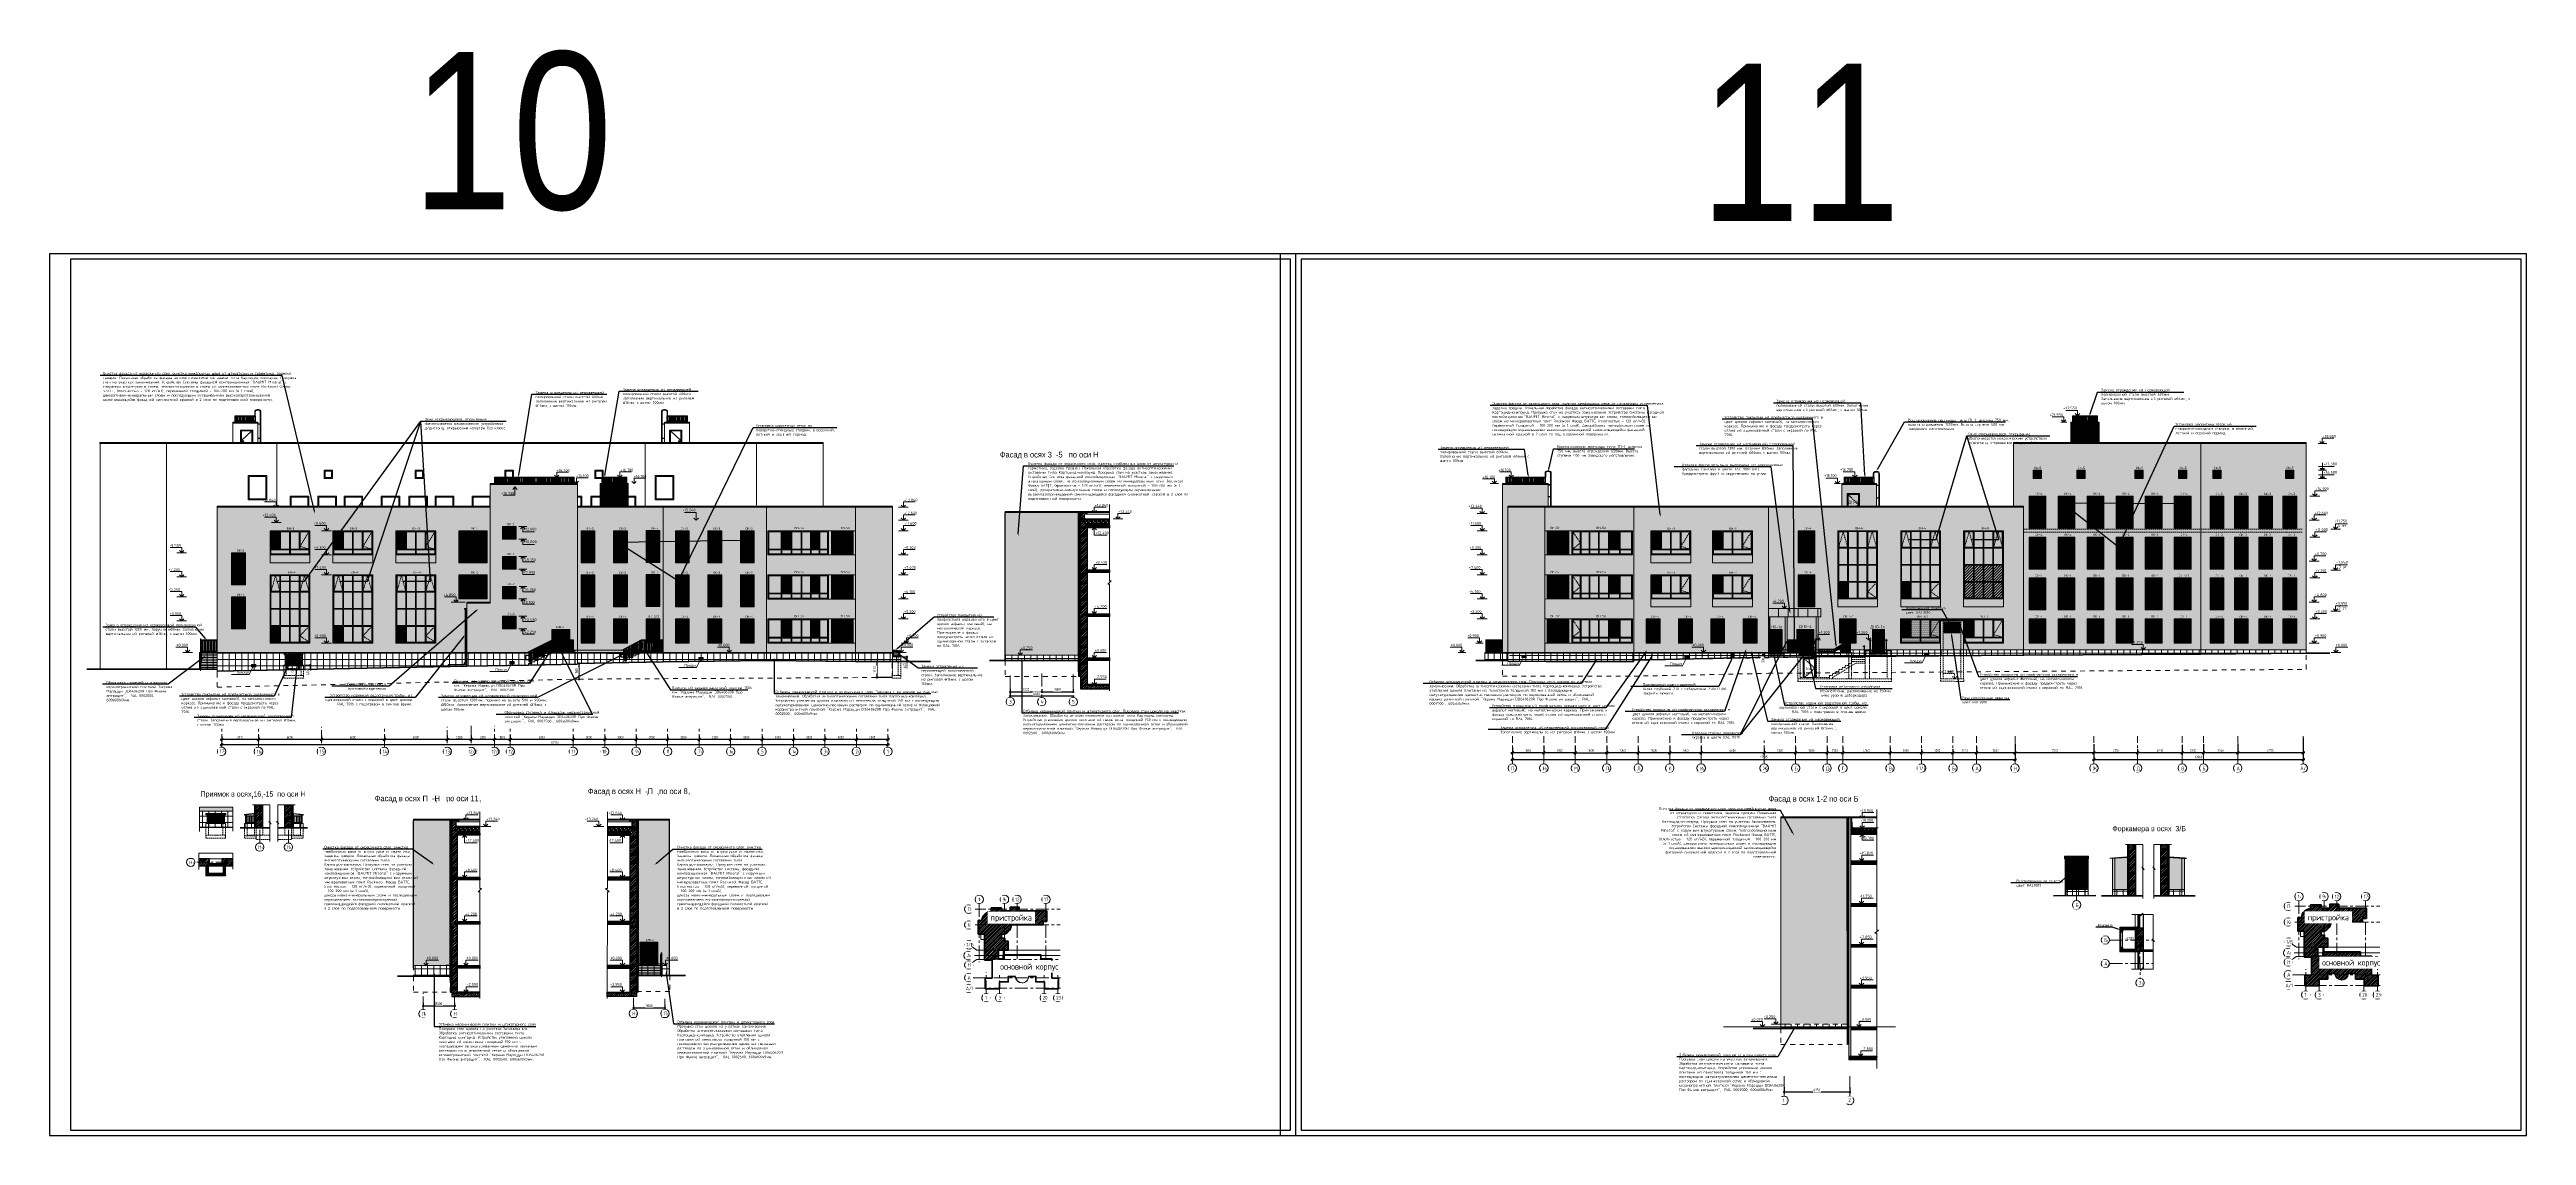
# Model space of a CAD drawing. Header units: millimetres. Extents: x -136099598 to 9192475, y 0 to 779331.
# Drawn here: x -245673 to -9566, y 242529 to 346009 of the extents above; entities that cross this region are included whole.
import ezdxf
from ezdxf import colors
from ezdxf.entities.mleader import LeaderData, LeaderLine
from ezdxf.math import Vec2, Vec3

# ---------------------------------------------------------------- set-up
doc = ezdxf.new("R2010")
doc.units = ezdxf.units.MM
doc.header["$MEASUREMENT"] = 0
for name, pattern in [('01_base$0$DASHED2', [0.375, 0.25, -0.125]), ('ADSK_Невидимые', [5, 3, -2]), ('ADSK_Скрыто', [6, 3, -3]), ('ADSK_Штрих_ш3 п1_5', [4.5, 3, -1.5]), ('ADSK_Штриховая_ш2 п1', [3, 2, -1]), ('CENTER', [2, 1.25, -0.25, 0.25, -0.25]), ('DASHED', [19.05, 12.7, -6.35]), ('GOST2.303 6', [12, 8, -1.5, 1, -1.5])]:
    doc.linetypes.add(name, pattern=pattern)
doc.layers.get('0').update_dxf_attribs({"color": 250, "lineweight": 9})
for name, color, linetype, lineweight, true_color in [('!_Окно_00_Штрих_Стекло', 7, 'Continuous', 0, 0x737373), ('!_Фасад_Штрих_Син', 7, 'Continuous', 5, 0x86d5d5), ('RAL 000 80 00', 7, 'Continuous', 0, 0xb9b8b6), ('RAL 100 6030', 7, 'Continuous', 0, 0x989057), ('RAL 7016', 7, 'Continuous', 0, 0x383e42), ('RAL 90 10', 7, 'Continuous', 0, 0xf1ece1)]:
    doc.layers.add(name, color=color, linetype=linetype, lineweight=lineweight, true_color=true_color)
for name, color, linetype, lineweight in [('!_Цоколь', 7, 'Continuous', 0), ('24_Фасад_разрез_тонкая', 7, 'Continuous', 9), ('_0', 250, 'Continuous', 9), ('_Скрыто_', 7, 'ADSK_Скрыто', 9), ('АР-Выноски', 5, 'Continuous', 5), ('АР_Лестницы ограждения', 86, 'Continuous', 13), ('АР_МосжилНии_Стены', 202, 'Continuous', 30), ('АР_Навесной фасад', 5, 'Continuous', 5), ('АР_Окна', 4, 'Continuous', 0), ('АР_Оси', 193, 'Continuous', 9), ('АР_Оси размеры', 164, 'Continuous', 9), ('АР_Отметки', 250, 'Continuous', 15), ('АР_Перегородки газоблок', 174, 'Continuous', 30), ('АР_Сущ Несущая стена', 202, 'Continuous', 30), ('АР_тонкая линия', 250, 'Continuous', 0), ('АР_Утеплитель', 250, 'Continuous', 9), ('АР_Штриховка кирпич', 250, 'Continuous', 9), ('АР_Штриховка монолит', 250, 'Continuous', 9), ('Водосточная система_Ном._пера__120', 7, 'Continuous', 5), ('Конструктив - Крыльца', 107, 'Continuous', 15), ('Лестницы', 7, 'Continuous', 13), ('Маркировка ОКОН', 7, 'Continuous', 18), ('Общие ребра', 7, 'Continuous', 9), ('Ограждение', 250, 'Continuous', 9), ('Подвал', 250, 'ADSK_Штриховая_ш2 п1', 30), ('пунктир', 251, 'Continuous', 13), ('Рисунок', 6, 'Continuous', 35), ('СПДС_+АР_Стены', 250, 'Continuous', 20), ('Специальное оборудование', 7, 'Continuous', 9), ('СТЕНЫ кирпич ЛИДЕР', 250, 'Continuous', 15), ('Фасад_тонкие', 7, 'Continuous', 5), ('фасады', 7, 'Continuous', 9), ('Штриховка', 7, 'Continuous', 5), ('Штриховка в сечении', 7, 'Continuous', 18), ('Элементы узлов', 7, 'Continuous', 5)]:
    doc.layers.add(name, color=color, linetype=linetype, lineweight=lineweight)
for name, color, linetype in [('_RAMKA', 7, 'Continuous'), ('PDF _0', 7, 'Continuous'), ('PDF _PDF _0', 7, 'Continuous'), ('PDF _Текст', 7, 'Continuous'), ('АР_новое окно', 160, 'Continuous')]:
    doc.layers.add(name, color=color, linetype=linetype)
doc.styles.add('Arial', font='ARIALN.TTF')
doc.styles.add('ICOCPEUR', font='isocpeur.ttf')
doc.styles.add('ISOCPEUR', font='isocpeur.ttf', dxfattribs={"width": 0.7})
doc.styles.add('PDF ISOCPEUR', font='isocpeur.ttf')
doc.styles.add('ГОСТ 2.304', font='isocpeur.ttf', dxfattribs={"width": 0.7})
doc.dimstyles.new('R_100', dxfattribs={"dimtxt": 270, "dimasz": 120, "dimexe": 100, "dimexo": 100, "dimgap": 80, "dimtad": 1, "dimdec": 0, "dimrnd": 5, "dimzin": 0, "dimdsep": 46, "dimtxsty": 'ISOCPEUR', "dimblk": 'ARCHTICK', "dimcen": 100, "dimdle": 100, "dimclrd": 256, "dimclre": 256, "dimclrt": 256, "dimadec": 0, "dimazin": 0, "dimtfac": 2, "dimtdec": 0, "dimtofl": 0, "dimtmove": 1, "dimatfit": 3, "dimfxl": 1, "dimtvp": 3, "dimtfill": 1, "dimtolj": 1, "dimtzin": 0, "dimarcsym": 0})
doc.dimstyles.new('СПДС', dxfattribs={"dimscale": 100, "dimtxt": 2.5, "dimasz": 2.5, "dimexe": 1.5, "dimexo": 0, "dimgap": 1, "dimtad": 1, "dimdec": 0, "dimrnd": 1, "dimtxsty": 'ГОСТ 2.304', "dimblk": 'OBLIQUE', "dimcen": 2.5, "dimdle": 1.5, "dimadec": 0, "dimazin": 2, "dimtfac": 0.75, "dimtdec": 0, "dimtmove": 1, "dimatfit": 3, "dimfxl": 1, "dimtolj": 1, "dimarcsym": 1})
pattern_1 = [(90, (541247.05, -120), (-600, 1e-13), []), (180, (541247.05, -120), (-2e-13, -600), [])]
pattern_2 = [(45, (172647.56, 380321.06), (-132.58252, 132.58252), []), (45, (172735.95, 380321.06), (-132.58252, 132.58252), [])]
pattern_3 = [(45, (112750.95, 351011.43), (-132.58252, 132.58252), []), (45, (112839.34, 351011.43), (-132.58252, 132.58252), [])]
pattern_4 = [(45, (-371264.053, -29819.744), (-35.355339, 35.355339), []), (135, (-371264.053, -29819.744), (-35.355339, -35.355339), [])]
pattern_5 = [(228.0127875, (-362178.945, -29419.62), (-3200, -3600), [53.8144, -5327.6352]), (184.969741, (-362214.945, -29459.62), (4800, 400), [92.3472, -9142.3699]), (132.510447, (-362306.945, -29467.62), (4000, -4400), [65.1152, -6446.41304]), (267.273689, (-362462.945, -29567.62), (400, 8000), [84.0952, -8325.4232]), (292.833654, (-362466.945, -29651.62), (-2000, 4800), [82.462, -8163.74925]), (357.273689, (-362434.945, -29727.62), (-8000, 400), [84.0952, -8325.4232]), (37.6942405, (-362350.945, -29731.62), (-5200, -4000), [111.2116, -11009.9394]), (72.2553284, (-362262.945, -29663.62), (2800, 8800), [104.9952, -10394.5286]), (121.4295656, (-362230.945, -29563.62), (-3200, 5200), [84.38, -8353.62924]), (175.236358, (-362274.945, -29491.62), (4400, -400), [96.3328, -4720.30503]), (222.397438, (-362370.945, -29483.62), (-4800, -4400), [124.5792, -12333.35]), (138.814075, (-362066.945, -29571.62), (-2800, 2400), [42.5204, -4209.53793]), (171.4692344, (-362098.945, -29543.62), (5200, -800), [80.8948, -8008.60457]), (225, (-362178.95, -29531.62), (-4e-14, -400), [56.5684, -509.11702]), (203.19859, (-362206.945, -29483.62), (2000, 800), [30.4632, -3015.84604]), (291.80141, (-362234.945, -29495.62), (-400, 1200), [43.0812, -2110.9847]), (30.963757, (-362218.945, -29535.62), (1200, 800), [69.9716, -2262.40916]), (161.56505, (-362158.95, -29499.62), (800, -400), [50.5964, -1214.31466]), (16.38954, (-362466.945, -29495.62), (4000, 1200), [70.88, -7017.13806]), (70.346176, (-362398.945, -29475.62), (-1600, -4400), [59.4644, -5886.9631]), (293.19859, (-362158.945, -29419.62), (-800, 2000), [60.926, -2985.38324]), (343.61046, (-362134.945, -29475.62), (-4000, 1200), [70.88, -7017.13806]), (339.443955, (-362466.945, -29743.62), (-2000, 800), [68.352, -3349.2495]), (294.775141, (-362402.945, -29767.62), (-2000, 4400), [57.2712, -5669.85723]), (66.80141, (-362154.945, -29819.62), (800, 2000), [60.926, -2985.38324]), (17.354025, (-362130.945, -29763.62), (-5200, -1600), [67.0524, -6638.16945]), (69.443955, (-362350.945, -29819.62), (-800, -2000), [34.176, -3383.4255]), (101.309932, (-362178.945, -29819.62), (-400, 1600), [20.396, -2019.2118]), (165.963757, (-362182.945, -29799.62), (1200, -400), [82.462, -1566.78025]), (186.009006, (-362262.945, -29779.62), (4000, 400), [76.42, -7565.56927]), (303.690068, (-362218.95, -29571.62), (-400, 800), [57.6888, -1384.5317]), (353.1572266, (-362186.945, -29619.62), (6800, -800), [100.7176, -9971.02505]), (60.945396, (-362086.945, -29631.62), (-1600, -2800), [41.1824, -4077.06966]), (90, (-362066.95, -29595.62), (-400, 400), [24, -376]), (120.256437, (-362270.945, -29767.62), (1600, -2800), [55.5696, -5501.408]), (48.0127875, (-362298.945, -29719.62), (3200, 3600), [107.6288, -5273.8208]), (0, (-362226.95, -29639.62), (400, 400), [104, -296]), (325.3048465, (-362122.945, -29639.62), (4000, -2800), [63.2456, -6261.3097]), (254.054604, (-362070.945, -29675.62), (-400, -1600), [58.2408, -2853.80316]), (207.6459754, (-362086.945, -29731.62), (-7600, -4000), [94.826, -9387.78967]), (175.426079, (-362170.945, -29775.62), (-5200, 400), [100.3196, -9931.62936])]
pattern_6 = [(37.5, (-655891.636, 3930838.69), (-1.6000313, 48.94132373), [0, -38.608, 0, -43.18, 0, -41.275]), (7.5, (-655891.636, 3930838.69), (44.9523283, 71.68251), [0, -20.828, 0, -34.798, 0, -13.335]), (327.5, (-655922.878, 3930838.69), (79.099237, 0.14371847), [0, -12.7, 0, -45.72, 0, -59.69]), (317.5, (-655922.88, 3930838.69), (76.3556452, 22.2929323), [0, -6.35, 0, -29.972, 0, -34.29])]
pattern_7 = [(45, (-371264.05, -29819.74), (-61.871843, 61.871843), []), (135, (-371264.05, -29819.74), (-61.871843, -61.871843), [])]
pattern_8 = [(45, (-367857.12, -29819.49), (-88.388348, 88.388348), []), (135, (-367857.12, -29819.49), (-88.388348, -88.388348), [])]
pattern_9 = [(45, (-462749.96, -32109.9), (-176.7767, 176.7767), []), (45, (-462573.18, -32109.9), (-176.7767, 176.7767), [312.5, -62.5, 0, -62.5])]

# ---------------------------------------------------------------- blocks, each defined once
blk = doc.blocks.new('_Oblique')
at = {"color": 0, "linetype": 'ByBlock', "lineweight": -2}
blk.add_line((-0.5, -0.5), (0.5, 0.5), dxfattribs=at)
blk = doc.blocks.new('*D327')
at = {"layer": 'АР_Оси размеры', "color": 0, "lineweight": -2, "ltscale": 100, "transparency": 16777216}
for p, q in [((-30688, 278992), (-37238, 278992)), ((-37088, 279891), (-37088, 278842)), ((-30838, 280426), (-30838, 278842))]:
    blk.add_line(p, q, dxfattribs=at)
at = {"layer": 'АР_Оси размеры', "color": 0, "lineweight": -2, "ltscale": 100, "transparency": 16777216, "xscale": 250, "yscale": 250, "zscale": 250, "rotation": 180}
blk.add_blockref('_Oblique', (-37088, 278992), dxfattribs=at)
at = {"layer": 'АР_Оси размеры', "color": 0, "lineweight": -2, "ltscale": 100, "transparency": 16777216, "xscale": 250, "yscale": 250, "zscale": 250}
blk.add_blockref('_Oblique', (-30838, 278992), dxfattribs=at)
at = {"layer": 'АР_Оси размеры', "color": 0, "ltscale": 100, "transparency": 16777216, "insert": (-33963, 279217), "char_height": 250, "attachment_point": 5, "style": 'ГОСТ 2.304'}
blk.add_mtext('\\A1;6250', dxfattribs=at)
blk = doc.blocks.new('*D328')
at = {"layer": 'АР_Оси размеры', "color": 0, "lineweight": -2, "ltscale": 100, "transparency": 16777216}
for p, q in [((-36938, 278992), (-40498, 278992)), ((-40348, 279814), (-40348, 278842)), ((-37088, 279891), (-37088, 278842))]:
    blk.add_line(p, q, dxfattribs=at)
at = {"layer": 'АР_Оси размеры', "color": 0, "lineweight": -2, "ltscale": 100, "transparency": 16777216, "xscale": 250, "yscale": 250, "zscale": 250, "rotation": 180}
blk.add_blockref('_Oblique', (-40348, 278992), dxfattribs=at)
at = {"layer": 'АР_Оси размеры', "color": 0, "lineweight": -2, "ltscale": 100, "transparency": 16777216, "xscale": 250, "yscale": 250, "zscale": 250}
blk.add_blockref('_Oblique', (-37088, 278992), dxfattribs=at)
at = {"layer": 'АР_Оси размеры', "color": 0, "ltscale": 100, "transparency": 16777216, "insert": (-38718, 279217), "char_height": 250, "attachment_point": 5, "style": 'ГОСТ 2.304'}
blk.add_mtext('\\A1;3260', dxfattribs=at)
blk = doc.blocks.new('*D329')
at = {"layer": 'АР_Оси размеры', "color": 0, "lineweight": -2, "ltscale": 100, "transparency": 16777216}
for p, q in [((-40198, 278992), (-42528, 278992)), ((-42378, 279740), (-42378, 278842)), ((-40348, 279814), (-40348, 278842))]:
    blk.add_line(p, q, dxfattribs=at)
at = {"layer": 'АР_Оси размеры', "color": 0, "lineweight": -2, "ltscale": 100, "transparency": 16777216, "xscale": 250, "yscale": 250, "zscale": 250, "rotation": 180}
blk.add_blockref('_Oblique', (-42378, 278992), dxfattribs=at)
at = {"layer": 'АР_Оси размеры', "color": 0, "lineweight": -2, "ltscale": 100, "transparency": 16777216, "xscale": 250, "yscale": 250, "zscale": 250}
blk.add_blockref('_Oblique', (-40348, 278992), dxfattribs=at)
at = {"layer": 'АР_Оси размеры', "color": 0, "ltscale": 100, "transparency": 16777216, "insert": (-41363, 279217), "char_height": 250, "attachment_point": 5, "style": 'ГОСТ 2.304'}
blk.add_mtext('\\A1;2030', dxfattribs=at)
blk = doc.blocks.new('*D330')
at = {"layer": 'АР_Оси размеры', "color": 0, "lineweight": -2, "ltscale": 100, "transparency": 16777216}
for p, q in [((-42228, 278992), (-46778, 278992)), ((-46628, 279342), (-46628, 278842)), ((-42378, 279740), (-42378, 278842))]:
    blk.add_line(p, q, dxfattribs=at)
at = {"layer": 'АР_Оси размеры', "color": 0, "lineweight": -2, "ltscale": 100, "transparency": 16777216, "xscale": 250, "yscale": 250, "zscale": 250, "rotation": 180}
blk.add_blockref('_Oblique', (-46628, 278992), dxfattribs=at)
at = {"layer": 'АР_Оси размеры', "color": 0, "lineweight": -2, "ltscale": 100, "transparency": 16777216, "xscale": 250, "yscale": 250, "zscale": 250}
blk.add_blockref('_Oblique', (-42378, 278992), dxfattribs=at)
at = {"layer": 'АР_Оси размеры', "color": 0, "ltscale": 100, "transparency": 16777216, "insert": (-44503, 279217), "char_height": 250, "attachment_point": 5, "style": 'ГОСТ 2.304'}
blk.add_mtext('\\A1;4250', dxfattribs=at)
blk = doc.blocks.new('*D331')
at = {"layer": 'АР_Оси размеры', "color": 0, "lineweight": -2, "ltscale": 100, "transparency": 16777216}
for p, q in [((-46478, 278992), (-50948, 278992)), ((-50798, 279810), (-50798, 278842)), ((-46628, 279342), (-46628, 278842))]:
    blk.add_line(p, q, dxfattribs=at)
at = {"layer": 'АР_Оси размеры', "color": 0, "lineweight": -2, "ltscale": 100, "transparency": 16777216, "xscale": 250, "yscale": 250, "zscale": 250, "rotation": 180}
blk.add_blockref('_Oblique', (-50798, 278992), dxfattribs=at)
at = {"layer": 'АР_Оси размеры', "color": 0, "lineweight": -2, "ltscale": 100, "transparency": 16777216, "xscale": 250, "yscale": 250, "zscale": 250}
blk.add_blockref('_Oblique', (-46628, 278992), dxfattribs=at)
at = {"layer": 'АР_Оси размеры', "color": 0, "ltscale": 100, "transparency": 16777216, "insert": (-48713, 279217), "char_height": 250, "attachment_point": 5, "style": 'ГОСТ 2.304'}
blk.add_mtext('\\A1;4170', dxfattribs=at)
blk = doc.blocks.new('*D332')
at = {"layer": 'АР_Оси размеры', "color": 0, "lineweight": -2, "ltscale": 100, "transparency": 16777216}
for p, q in [((-58168, 278992), (-62133, 278992)), ((-61983, 279641), (-61983, 278842)), ((-58318, 279871), (-58318, 278842))]:
    blk.add_line(p, q, dxfattribs=at)
at = {"layer": 'АР_Оси размеры', "color": 0, "lineweight": -2, "ltscale": 100, "transparency": 16777216, "xscale": 250, "yscale": 250, "zscale": 250, "rotation": 180}
blk.add_blockref('_Oblique', (-61983, 278992), dxfattribs=at)
at = {"layer": 'АР_Оси размеры', "color": 0, "lineweight": -2, "ltscale": 100, "transparency": 16777216, "xscale": 250, "yscale": 250, "zscale": 250}
blk.add_blockref('_Oblique', (-58318, 278992), dxfattribs=at)
at = {"layer": 'АР_Оси размеры', "color": 0, "ltscale": 100, "transparency": 16777216, "insert": (-60150, 279217), "char_height": 250, "attachment_point": 5, "style": 'ГОСТ 2.304'}
blk.add_mtext('\\A1;3665', dxfattribs=at)
blk = doc.blocks.new('*D333')
at = {"layer": 'АР_Оси размеры', "color": 0, "lineweight": -2, "ltscale": 100, "transparency": 16777216}
for p, q in [((-61833, 278992), (-64383, 278992)), ((-64233, 279334), (-64233, 278842)), ((-61983, 279641), (-61983, 278842))]:
    blk.add_line(p, q, dxfattribs=at)
at = {"layer": 'АР_Оси размеры', "color": 0, "lineweight": -2, "ltscale": 100, "transparency": 16777216, "xscale": 250, "yscale": 250, "zscale": 250, "rotation": 180}
blk.add_blockref('_Oblique', (-64233, 278992), dxfattribs=at)
at = {"layer": 'АР_Оси размеры', "color": 0, "lineweight": -2, "ltscale": 100, "transparency": 16777216, "xscale": 250, "yscale": 250, "zscale": 250}
blk.add_blockref('_Oblique', (-61983, 278992), dxfattribs=at)
at = {"layer": 'АР_Оси размеры', "color": 0, "ltscale": 100, "transparency": 16777216, "insert": (-63108, 279217), "char_height": 250, "attachment_point": 5, "style": 'ГОСТ 2.304'}
blk.add_mtext('\\A1;2250', dxfattribs=at)
blk = doc.blocks.new('*D334')
at = {"layer": 'АР_Оси размеры', "color": 0, "lineweight": -2, "ltscale": 100, "transparency": 16777216}
for p, q in [((-64083, 278992), (-67383, 278992)), ((-67233, 279334), (-67233, 278842)), ((-64233, 279334), (-64233, 278842))]:
    blk.add_line(p, q, dxfattribs=at)
at = {"layer": 'АР_Оси размеры', "color": 0, "lineweight": -2, "ltscale": 100, "transparency": 16777216, "xscale": 250, "yscale": 250, "zscale": 250, "rotation": 180}
blk.add_blockref('_Oblique', (-67233, 278992), dxfattribs=at)
at = {"layer": 'АР_Оси размеры', "color": 0, "lineweight": -2, "ltscale": 100, "transparency": 16777216, "xscale": 250, "yscale": 250, "zscale": 250}
blk.add_blockref('_Oblique', (-64233, 278992), dxfattribs=at)
at = {"layer": 'АР_Оси размеры', "color": 0, "ltscale": 100, "transparency": 16777216, "insert": (-65733, 279217), "char_height": 250, "attachment_point": 5, "style": 'ГОСТ 2.304'}
blk.add_mtext('\\A1;3000', dxfattribs=at)
blk = doc.blocks.new('*D335')
at = {"layer": 'АР_Оси размеры', "color": 0, "lineweight": -2, "ltscale": 100, "transparency": 16777216}
for p, q in [((-67083, 278992), (-70383, 278992)), ((-70233, 279501), (-70233, 278842)), ((-67233, 279334), (-67233, 278842))]:
    blk.add_line(p, q, dxfattribs=at)
at = {"layer": 'АР_Оси размеры', "color": 0, "lineweight": -2, "ltscale": 100, "transparency": 16777216, "xscale": 250, "yscale": 250, "zscale": 250, "rotation": 180}
blk.add_blockref('_Oblique', (-70233, 278992), dxfattribs=at)
at = {"layer": 'АР_Оси размеры', "color": 0, "lineweight": -2, "ltscale": 100, "transparency": 16777216, "xscale": 250, "yscale": 250, "zscale": 250}
blk.add_blockref('_Oblique', (-67233, 278992), dxfattribs=at)
at = {"layer": 'АР_Оси размеры', "color": 0, "ltscale": 100, "transparency": 16777216, "insert": (-68733, 279217), "char_height": 250, "attachment_point": 5, "style": 'ГОСТ 2.304'}
blk.add_mtext('\\A1;3000', dxfattribs=at)
blk = doc.blocks.new('*D336')
at = {"layer": 'АР_Оси размеры', "color": 0, "lineweight": -2, "ltscale": 100, "transparency": 16777216}
for p, q in [((-70083, 278992), (-74883, 278992)), ((-74733, 279555), (-74733, 278842)), ((-70233, 279501), (-70233, 278842))]:
    blk.add_line(p, q, dxfattribs=at)
at = {"layer": 'АР_Оси размеры', "color": 0, "lineweight": -2, "ltscale": 100, "transparency": 16777216, "xscale": 250, "yscale": 250, "zscale": 250, "rotation": 180}
blk.add_blockref('_Oblique', (-74733, 278992), dxfattribs=at)
at = {"layer": 'АР_Оси размеры', "color": 0, "lineweight": -2, "ltscale": 100, "transparency": 16777216, "xscale": 250, "yscale": 250, "zscale": 250}
blk.add_blockref('_Oblique', (-70233, 278992), dxfattribs=at)
at = {"layer": 'АР_Оси размеры', "color": 0, "ltscale": 100, "transparency": 16777216, "insert": (-72483, 279217), "char_height": 250, "attachment_point": 5, "style": 'ГОСТ 2.304'}
blk.add_mtext('\\A1;4500', dxfattribs=at)
blk = doc.blocks.new('*D337')
at = {"layer": 'АР_Оси размеры', "color": 0, "lineweight": -2, "ltscale": 100, "transparency": 16777216}
for p, q in [((-74583, 278992), (-76383, 278992)), ((-76233, 279555), (-76233, 278842)), ((-74733, 279555), (-74733, 278842))]:
    blk.add_line(p, q, dxfattribs=at)
at = {"layer": 'АР_Оси размеры', "color": 0, "lineweight": -2, "ltscale": 100, "transparency": 16777216, "xscale": 250, "yscale": 250, "zscale": 250, "rotation": 180}
blk.add_blockref('_Oblique', (-76233, 278992), dxfattribs=at)
at = {"layer": 'АР_Оси размеры', "color": 0, "lineweight": -2, "ltscale": 100, "transparency": 16777216, "xscale": 250, "yscale": 250, "zscale": 250}
blk.add_blockref('_Oblique', (-74733, 278992), dxfattribs=at)
at = {"layer": 'АР_Оси размеры', "color": 0, "ltscale": 100, "transparency": 16777216, "insert": (-75483, 279217), "char_height": 250, "attachment_point": 5, "style": 'ГОСТ 2.304'}
blk.add_mtext('\\A1;1500', dxfattribs=at)
blk = doc.blocks.new('*D338')
at = {"layer": 'АР_Оси размеры', "color": 0, "lineweight": -2, "ltscale": 100, "transparency": 16777216}
for p, q in [((-76083, 278992), (-79383, 278992)), ((-79233, 279416), (-79233, 278842)), ((-76233, 279555), (-76233, 278842))]:
    blk.add_line(p, q, dxfattribs=at)
at = {"layer": 'АР_Оси размеры', "color": 0, "lineweight": -2, "ltscale": 100, "transparency": 16777216, "xscale": 250, "yscale": 250, "zscale": 250, "rotation": 180}
blk.add_blockref('_Oblique', (-79233, 278992), dxfattribs=at)
at = {"layer": 'АР_Оси размеры', "color": 0, "lineweight": -2, "ltscale": 100, "transparency": 16777216, "xscale": 250, "yscale": 250, "zscale": 250}
blk.add_blockref('_Oblique', (-76233, 278992), dxfattribs=at)
at = {"layer": 'АР_Оси размеры', "color": 0, "ltscale": 100, "transparency": 16777216, "insert": (-77733, 279217), "char_height": 250, "attachment_point": 5, "style": 'ГОСТ 2.304'}
blk.add_mtext('\\A1;3000', dxfattribs=at)
blk = doc.blocks.new('*D339')
at = {"layer": 'АР_Оси размеры', "color": 0, "lineweight": -2, "ltscale": 100, "transparency": 16777216}
for p, q in [((-79083, 278992), (-82383, 278992)), ((-82233, 279416), (-82233, 278842)), ((-79233, 279555), (-79233, 278842))]:
    blk.add_line(p, q, dxfattribs=at)
at = {"layer": 'АР_Оси размеры', "color": 0, "lineweight": -2, "ltscale": 100, "transparency": 16777216, "xscale": 250, "yscale": 250, "zscale": 250, "rotation": 180}
blk.add_blockref('_Oblique', (-82233, 278992), dxfattribs=at)
at = {"layer": 'АР_Оси размеры', "color": 0, "lineweight": -2, "ltscale": 100, "transparency": 16777216, "xscale": 250, "yscale": 250, "zscale": 250}
blk.add_blockref('_Oblique', (-79233, 278992), dxfattribs=at)
at = {"layer": 'АР_Оси размеры', "color": 0, "ltscale": 100, "transparency": 16777216, "insert": (-80733, 279217), "char_height": 250, "attachment_point": 5, "style": 'ГОСТ 2.304'}
blk.add_mtext('\\A1;3000', dxfattribs=at)
blk = doc.blocks.new('*D340')
at = {"layer": 'АР_Оси размеры', "color": 0, "lineweight": -2, "ltscale": 100, "transparency": 16777216}
for p, q in [((-82083, 278992), (-88383, 278992)), ((-88233, 279647), (-88233, 278842)), ((-82233, 279416), (-82233, 278842))]:
    blk.add_line(p, q, dxfattribs=at)
at = {"layer": 'АР_Оси размеры', "color": 0, "lineweight": -2, "ltscale": 100, "transparency": 16777216, "xscale": 250, "yscale": 250, "zscale": 250, "rotation": 180}
blk.add_blockref('_Oblique', (-88233, 278992), dxfattribs=at)
at = {"layer": 'АР_Оси размеры', "color": 0, "lineweight": -2, "ltscale": 100, "transparency": 16777216, "xscale": 250, "yscale": 250, "zscale": 250}
blk.add_blockref('_Oblique', (-82233, 278992), dxfattribs=at)
at = {"layer": 'АР_Оси размеры', "color": 0, "ltscale": 100, "transparency": 16777216, "insert": (-85233, 279217), "char_height": 250, "attachment_point": 5, "style": 'ГОСТ 2.304'}
blk.add_mtext('\\A1;6000', dxfattribs=at)
blk = doc.blocks.new('*D341')
at = {"layer": 'АР_Оси размеры', "color": 0, "lineweight": -2, "ltscale": 100, "transparency": 16777216}
for p, q in [((-88083, 278992), (-91383, 278992)), ((-91233, 279504), (-91233, 278842)), ((-88233, 279647), (-88233, 278842))]:
    blk.add_line(p, q, dxfattribs=at)
at = {"layer": 'АР_Оси размеры', "color": 0, "lineweight": -2, "ltscale": 100, "transparency": 16777216, "xscale": 250, "yscale": 250, "zscale": 250, "rotation": 180}
blk.add_blockref('_Oblique', (-91233, 278992), dxfattribs=at)
at = {"layer": 'АР_Оси размеры', "color": 0, "lineweight": -2, "ltscale": 100, "transparency": 16777216, "xscale": 250, "yscale": 250, "zscale": 250}
blk.add_blockref('_Oblique', (-88233, 278992), dxfattribs=at)
at = {"layer": 'АР_Оси размеры', "color": 0, "ltscale": 100, "transparency": 16777216, "insert": (-89733, 279217), "char_height": 250, "attachment_point": 5, "style": 'ГОСТ 2.304'}
blk.add_mtext('\\A1;3000', dxfattribs=at)
blk = doc.blocks.new('*D342')
at = {"layer": 'АР_Оси размеры', "color": 0, "lineweight": -2, "ltscale": 100, "transparency": 16777216}
for p, q in [((-91083, 278992), (-94383, 278992)), ((-94233, 279504), (-94233, 278842)), ((-91233, 279647), (-91233, 278842))]:
    blk.add_line(p, q, dxfattribs=at)
at = {"layer": 'АР_Оси размеры', "color": 0, "lineweight": -2, "ltscale": 100, "transparency": 16777216, "xscale": 250, "yscale": 250, "zscale": 250, "rotation": 180}
blk.add_blockref('_Oblique', (-94233, 278992), dxfattribs=at)
at = {"layer": 'АР_Оси размеры', "color": 0, "lineweight": -2, "ltscale": 100, "transparency": 16777216, "xscale": 250, "yscale": 250, "zscale": 250}
blk.add_blockref('_Oblique', (-91233, 278992), dxfattribs=at)
at = {"layer": 'АР_Оси размеры', "color": 0, "ltscale": 100, "transparency": 16777216, "insert": (-92733, 279217), "char_height": 250, "attachment_point": 5, "style": 'ГОСТ 2.304'}
blk.add_mtext('\\A1;3000', dxfattribs=at)
blk = doc.blocks.new('*D343')
at = {"layer": 'АР_Оси размеры', "color": 0, "lineweight": -2, "ltscale": 100, "transparency": 16777216}
for p, q in [((-94083, 278992), (-97383, 278992)), ((-97233, 279652), (-97233, 278842)), ((-94233, 279504), (-94233, 278842))]:
    blk.add_line(p, q, dxfattribs=at)
at = {"layer": 'АР_Оси размеры', "color": 0, "lineweight": -2, "ltscale": 100, "transparency": 16777216, "xscale": 250, "yscale": 250, "zscale": 250, "rotation": 180}
blk.add_blockref('_Oblique', (-97233, 278992), dxfattribs=at)
at = {"layer": 'АР_Оси размеры', "color": 0, "lineweight": -2, "ltscale": 100, "transparency": 16777216, "xscale": 250, "yscale": 250, "zscale": 250}
blk.add_blockref('_Oblique', (-94233, 278992), dxfattribs=at)
at = {"layer": 'АР_Оси размеры', "color": 0, "ltscale": 100, "transparency": 16777216, "insert": (-95733, 279217), "char_height": 250, "attachment_point": 5, "style": 'ГОСТ 2.304'}
blk.add_mtext('\\A1;3000', dxfattribs=at)
blk = doc.blocks.new('*D344')
at = {"layer": 'АР_Оси размеры', "color": 0, "lineweight": -2, "ltscale": 100, "transparency": 16777216}
for p, q in [((-100083, 278992), (-103383, 278992)), ((-103233, 279504), (-103233, 278842)), ((-100233, 279647), (-100233, 278842))]:
    blk.add_line(p, q, dxfattribs=at)
at = {"layer": 'АР_Оси размеры', "color": 0, "lineweight": -2, "ltscale": 100, "transparency": 16777216, "xscale": 250, "yscale": 250, "zscale": 250, "rotation": 180}
blk.add_blockref('_Oblique', (-103233, 278992), dxfattribs=at)
at = {"layer": 'АР_Оси размеры', "color": 0, "lineweight": -2, "ltscale": 100, "transparency": 16777216, "xscale": 250, "yscale": 250, "zscale": 250}
blk.add_blockref('_Oblique', (-100233, 278992), dxfattribs=at)
at = {"layer": 'АР_Оси размеры', "color": 0, "ltscale": 100, "transparency": 16777216, "insert": (-101733, 279217), "char_height": 250, "attachment_point": 5, "style": 'ГОСТ 2.304'}
blk.add_mtext('\\A1;3000', dxfattribs=at)
blk = doc.blocks.new('*D345')
at = {"layer": 'АР_Оси размеры', "color": 0, "lineweight": -2, "ltscale": 100, "transparency": 16777216}
for p, q in [((-103083, 278992), (-106383, 278992)), ((-106233, 279504), (-106233, 278842)), ((-103233, 279647), (-103233, 278842))]:
    blk.add_line(p, q, dxfattribs=at)
at = {"layer": 'АР_Оси размеры', "color": 0, "lineweight": -2, "ltscale": 100, "transparency": 16777216, "xscale": 250, "yscale": 250, "zscale": 250, "rotation": 180}
blk.add_blockref('_Oblique', (-106233, 278992), dxfattribs=at)
at = {"layer": 'АР_Оси размеры', "color": 0, "lineweight": -2, "ltscale": 100, "transparency": 16777216, "xscale": 250, "yscale": 250, "zscale": 250}
blk.add_blockref('_Oblique', (-103233, 278992), dxfattribs=at)
at = {"layer": 'АР_Оси размеры', "color": 0, "ltscale": 100, "transparency": 16777216, "insert": (-104733, 279217), "char_height": 250, "attachment_point": 5, "style": 'ГОСТ 2.304'}
blk.add_mtext('\\A1;3000', dxfattribs=at)
blk = doc.blocks.new('*D346')
at = {"layer": 'АР_Оси размеры', "color": 0, "lineweight": -2, "ltscale": 100, "transparency": 16777216}
for p, q in [((-58318, 278940), (-58318, 278216)), ((-106383, 278366), (-58168, 278366)), ((-106233, 278310), (-106233, 278516))]:
    blk.add_line(p, q, dxfattribs=at)
at = {"layer": 'АР_Оси размеры', "color": 0, "lineweight": -2, "ltscale": 100, "transparency": 16777216, "xscale": 250, "yscale": 250, "zscale": 250, "rotation": 180}
blk.add_blockref('_Oblique', (-106233, 278366), dxfattribs=at)
at = {"layer": 'АР_Оси размеры', "color": 0, "lineweight": -2, "ltscale": 100, "transparency": 16777216, "xscale": 250, "yscale": 250, "zscale": 250}
blk.add_blockref('_Oblique', (-58318, 278366), dxfattribs=at)
at = {"layer": 'АР_Оси размеры', "color": 0, "ltscale": 100, "transparency": 16777216, "insert": (-82275, 278591), "char_height": 250, "attachment_point": 5, "style": 'ГОСТ 2.304'}
blk.add_mtext('\\A1;47915', dxfattribs=at)
blk = doc.blocks.new('*D347')
at = {"layer": 'АР_Оси размеры', "color": 0, "lineweight": -2, "ltscale": 100, "transparency": 16777216}
for p, q in [((-100383, 278992), (-97083, 278992)), ((-100233, 279647), (-100233, 278842)), ((-97233, 279652), (-97233, 278842))]:
    blk.add_line(p, q, dxfattribs=at)
at = {"layer": 'АР_Оси размеры', "color": 0, "lineweight": -2, "ltscale": 100, "transparency": 16777216, "xscale": 250, "yscale": 250, "zscale": 250, "rotation": 180}
blk.add_blockref('_Oblique', (-100233, 278992), dxfattribs=at)
at = {"layer": 'АР_Оси размеры', "color": 0, "lineweight": -2, "ltscale": 100, "transparency": 16777216, "xscale": 250, "yscale": 250, "zscale": 250}
blk.add_blockref('_Oblique', (-97233, 278992), dxfattribs=at)
at = {"layer": 'АР_Оси размеры', "color": 0, "ltscale": 100, "transparency": 16777216, "insert": (-98733, 279217), "char_height": 250, "attachment_point": 5, "style": 'ГОСТ 2.304'}
blk.add_mtext('\\A1;3000', dxfattribs=at)
blk = doc.blocks.new('*D348')
at = {"layer": 'АР_Оси размеры', "color": 0, "lineweight": -2, "ltscale": 100, "transparency": 16777216}
for p, q in [((-50798, 278986), (-50798, 278216)), ((-30838, 278986), (-30838, 278216)), ((-50948, 278366), (-30688, 278366))]:
    blk.add_line(p, q, dxfattribs=at)
at = {"layer": 'АР_Оси размеры', "color": 0, "lineweight": -2, "ltscale": 100, "transparency": 16777216, "xscale": 250, "yscale": 250, "zscale": 250, "rotation": 180}
blk.add_blockref('_Oblique', (-50798, 278366), dxfattribs=at)
at = {"layer": 'АР_Оси размеры', "color": 0, "lineweight": -2, "ltscale": 100, "transparency": 16777216, "xscale": 250, "yscale": 250, "zscale": 250}
blk.add_blockref('_Oblique', (-30838, 278366), dxfattribs=at)
at = {"layer": 'АР_Оси размеры', "color": 0, "ltscale": 100, "transparency": 16777216, "insert": (-40818, 278591), "char_height": 250, "attachment_point": 5, "style": 'ГОСТ 2.304'}
blk.add_mtext('\\A1;19960', dxfattribs=at)
blk = doc.blocks.new('*D349')
at = {"layer": 'АР_Оси размеры', "color": 0, "lineweight": -2, "ltscale": 100, "transparency": 16777216}
for p, q in [((-50648, 278992), (-58468, 278992)), ((-58318, 279871), (-58318, 278842)), ((-50798, 279810), (-50798, 278842))]:
    blk.add_line(p, q, dxfattribs=at)
at = {"layer": 'АР_Оси размеры', "color": 0, "lineweight": -2, "ltscale": 100, "transparency": 16777216, "xscale": 250, "yscale": 250, "zscale": 250, "rotation": 180}
blk.add_blockref('_Oblique', (-58318, 278992), dxfattribs=at)
at = {"layer": 'АР_Оси размеры', "color": 0, "lineweight": -2, "ltscale": 100, "transparency": 16777216, "xscale": 250, "yscale": 250, "zscale": 250}
blk.add_blockref('_Oblique', (-50798, 278992), dxfattribs=at)
at = {"layer": 'АР_Оси размеры', "color": 0, "ltscale": 100, "transparency": 16777216, "insert": (-54558, 279217), "char_height": 250, "attachment_point": 5, "style": 'ГОСТ 2.304'}
blk.add_mtext('\\A1;7520', dxfattribs=at)
blk = doc.blocks.new('*D371')
at = {"layer": 'АР_Оси размеры', "color": 0, "lineweight": -2, "ltscale": 100, "transparency": 16777216}
for p, q in [((-165604, 280249), (-168904, 280249)), ((-168754, 280543), (-168754, 280099)), ((-165754, 280543), (-165754, 280099))]:
    blk.add_line(p, q, dxfattribs=at)
at = {"layer": 'АР_Оси размеры', "color": 0, "lineweight": -2, "ltscale": 100, "transparency": 16777216, "xscale": 250, "yscale": 250, "zscale": 250, "rotation": 180}
blk.add_blockref('_Oblique', (-168754, 280249), dxfattribs=at)
at = {"layer": 'АР_Оси размеры', "color": 0, "lineweight": -2, "ltscale": 100, "transparency": 16777216, "xscale": 250, "yscale": 250, "zscale": 250}
blk.add_blockref('_Oblique', (-165754, 280249), dxfattribs=at)
at = {"layer": 'АР_Оси размеры', "color": 0, "ltscale": 100, "transparency": 16777216, "insert": (-167254, 280474), "char_height": 250, "attachment_point": 5, "style": 'ГОСТ 2.304'}
blk.add_mtext('\\A1;3000', dxfattribs=at)
blk = doc.blocks.new('*D372')
at = {"layer": 'АР_Оси размеры', "color": 0, "lineweight": -2, "ltscale": 100, "transparency": 16777216}
for p, q in [((-174604, 280249), (-177904, 280249)), ((-177754, 280594), (-177754, 280099)), ((-174754, 280612), (-174754, 280099))]:
    blk.add_line(p, q, dxfattribs=at)
at = {"layer": 'АР_Оси размеры', "color": 0, "lineweight": -2, "ltscale": 100, "transparency": 16777216, "xscale": 250, "yscale": 250, "zscale": 250, "rotation": 180}
blk.add_blockref('_Oblique', (-177754, 280249), dxfattribs=at)
at = {"layer": 'АР_Оси размеры', "color": 0, "lineweight": -2, "ltscale": 100, "transparency": 16777216, "xscale": 250, "yscale": 250, "zscale": 250}
blk.add_blockref('_Oblique', (-174754, 280249), dxfattribs=at)
at = {"layer": 'АР_Оси размеры', "color": 0, "ltscale": 100, "transparency": 16777216, "insert": (-176254, 280474), "char_height": 250, "attachment_point": 5, "style": 'ГОСТ 2.304'}
blk.add_mtext('\\A1;3000', dxfattribs=at)
blk = doc.blocks.new('*D373')
at = {"layer": 'АР_Оси размеры', "color": 0, "lineweight": -2, "ltscale": 100, "transparency": 16777216}
for p, q in [((-177604, 280249), (-180904, 280249)), ((-180754, 280249), (-180754, 280399)), ((-177754, 280594), (-177754, 280099))]:
    blk.add_line(p, q, dxfattribs=at)
at = {"layer": 'АР_Оси размеры', "color": 0, "lineweight": -2, "ltscale": 100, "transparency": 16777216, "xscale": 250, "yscale": 250, "zscale": 250, "rotation": 180}
blk.add_blockref('_Oblique', (-180754, 280249), dxfattribs=at)
at = {"layer": 'АР_Оси размеры', "color": 0, "lineweight": -2, "ltscale": 100, "transparency": 16777216, "xscale": 250, "yscale": 250, "zscale": 250}
blk.add_blockref('_Oblique', (-177754, 280249), dxfattribs=at)
at = {"layer": 'АР_Оси размеры', "color": 0, "ltscale": 100, "transparency": 16777216, "insert": (-179254, 280474), "char_height": 250, "attachment_point": 5, "style": 'ГОСТ 2.304'}
blk.add_mtext('\\A1;3000', dxfattribs=at)
blk = doc.blocks.new('*D374')
at = {"layer": 'АР_Оси размеры', "color": 0, "lineweight": -2, "ltscale": 100, "transparency": 16777216}
for p, q in [((-180604, 280249), (-183904, 280249)), ((-183754, 280597), (-183754, 280099)), ((-180754, 280249), (-180754, 280399))]:
    blk.add_line(p, q, dxfattribs=at)
at = {"layer": 'АР_Оси размеры', "color": 0, "lineweight": -2, "ltscale": 100, "transparency": 16777216, "xscale": 250, "yscale": 250, "zscale": 250, "rotation": 180}
blk.add_blockref('_Oblique', (-183754, 280249), dxfattribs=at)
at = {"layer": 'АР_Оси размеры', "color": 0, "lineweight": -2, "ltscale": 100, "transparency": 16777216, "xscale": 250, "yscale": 250, "zscale": 250}
blk.add_blockref('_Oblique', (-180754, 280249), dxfattribs=at)
at = {"layer": 'АР_Оси размеры', "color": 0, "ltscale": 100, "transparency": 16777216, "insert": (-182254, 280474), "char_height": 250, "attachment_point": 5, "style": 'ГОСТ 2.304'}
blk.add_mtext('\\A1;3000', dxfattribs=at)
blk = doc.blocks.new('*D375')
at = {"layer": 'АР_Оси размеры', "color": 0, "lineweight": -2, "ltscale": 100, "transparency": 16777216}
for p, q in [((-183604, 280249), (-186904, 280249)), ((-186754, 280610), (-186754, 280099)), ((-183754, 280597), (-183754, 280099))]:
    blk.add_line(p, q, dxfattribs=at)
at = {"layer": 'АР_Оси размеры', "color": 0, "lineweight": -2, "ltscale": 100, "transparency": 16777216, "xscale": 250, "yscale": 250, "zscale": 250, "rotation": 180}
blk.add_blockref('_Oblique', (-186754, 280249), dxfattribs=at)
at = {"layer": 'АР_Оси размеры', "color": 0, "lineweight": -2, "ltscale": 100, "transparency": 16777216, "xscale": 250, "yscale": 250, "zscale": 250}
blk.add_blockref('_Oblique', (-183754, 280249), dxfattribs=at)
at = {"layer": 'АР_Оси размеры', "color": 0, "ltscale": 100, "transparency": 16777216, "insert": (-185254, 280474), "char_height": 250, "attachment_point": 5, "style": 'ГОСТ 2.304'}
blk.add_mtext('\\A1;3000', dxfattribs=at)
blk = doc.blocks.new('*D376')
at = {"layer": 'АР_Оси размеры', "color": 0, "lineweight": -2, "ltscale": 100, "transparency": 16777216}
for p, q in [((-186604, 280249), (-189904, 280249)), ((-189754, 280625), (-189754, 280099)), ((-186754, 280610), (-186754, 280099))]:
    blk.add_line(p, q, dxfattribs=at)
at = {"layer": 'АР_Оси размеры', "color": 0, "lineweight": -2, "ltscale": 100, "transparency": 16777216, "xscale": 250, "yscale": 250, "zscale": 250, "rotation": 180}
blk.add_blockref('_Oblique', (-189754, 280249), dxfattribs=at)
at = {"layer": 'АР_Оси размеры', "color": 0, "lineweight": -2, "ltscale": 100, "transparency": 16777216, "xscale": 250, "yscale": 250, "zscale": 250}
blk.add_blockref('_Oblique', (-186754, 280249), dxfattribs=at)
at = {"layer": 'АР_Оси размеры', "color": 0, "ltscale": 100, "transparency": 16777216, "insert": (-188254, 280474), "char_height": 250, "attachment_point": 5, "style": 'ГОСТ 2.304'}
blk.add_mtext('\\A1;3000', dxfattribs=at)
blk = doc.blocks.new('*D377')
at = {"layer": 'АР_Оси размеры', "color": 0, "lineweight": -2, "ltscale": 100, "transparency": 16777216}
for p, q in [((-189604, 280249), (-192904, 280249)), ((-192754, 280625), (-192754, 280099)), ((-189754, 280625), (-189754, 280099))]:
    blk.add_line(p, q, dxfattribs=at)
at = {"layer": 'АР_Оси размеры', "color": 0, "lineweight": -2, "ltscale": 100, "transparency": 16777216, "xscale": 250, "yscale": 250, "zscale": 250, "rotation": 180}
blk.add_blockref('_Oblique', (-192754, 280249), dxfattribs=at)
at = {"layer": 'АР_Оси размеры', "color": 0, "lineweight": -2, "ltscale": 100, "transparency": 16777216, "xscale": 250, "yscale": 250, "zscale": 250}
blk.add_blockref('_Oblique', (-189754, 280249), dxfattribs=at)
at = {"layer": 'АР_Оси размеры', "color": 0, "ltscale": 100, "transparency": 16777216, "insert": (-191254, 280474), "char_height": 250, "attachment_point": 5, "style": 'ГОСТ 2.304'}
blk.add_mtext('\\A1;3000', dxfattribs=at)
blk = doc.blocks.new('*D378')
at = {"layer": 'АР_Оси размеры', "color": 0, "lineweight": -2, "ltscale": 100, "transparency": 16777216}
for p, q in [((-195604, 280249), (-201904, 280249)), ((-201754, 280669), (-201754, 280099)), ((-195754, 280575), (-195754, 280099))]:
    blk.add_line(p, q, dxfattribs=at)
at = {"layer": 'АР_Оси размеры', "color": 0, "lineweight": -2, "ltscale": 100, "transparency": 16777216, "xscale": 250, "yscale": 250, "zscale": 250, "rotation": 180}
blk.add_blockref('_Oblique', (-201754, 280249), dxfattribs=at)
at = {"layer": 'АР_Оси размеры', "color": 0, "lineweight": -2, "ltscale": 100, "transparency": 16777216, "xscale": 250, "yscale": 250, "zscale": 250}
blk.add_blockref('_Oblique', (-195754, 280249), dxfattribs=at)
at = {"layer": 'АР_Оси размеры', "color": 0, "ltscale": 100, "transparency": 16777216, "insert": (-198754, 280474), "char_height": 250, "attachment_point": 5, "style": 'ГОСТ 2.304'}
blk.add_mtext('\\A1;6000', dxfattribs=at)
blk = doc.blocks.new('*D379')
at = {"layer": 'АР_Оси размеры', "color": 0, "lineweight": -2, "ltscale": 100, "transparency": 16777216}
for p, q in [((-207604, 280249), (-213905, 280249)), ((-213755, 280633), (-213755, 280099)), ((-207754, 280576), (-207754, 280099))]:
    blk.add_line(p, q, dxfattribs=at)
at = {"layer": 'АР_Оси размеры', "color": 0, "lineweight": -2, "ltscale": 100, "transparency": 16777216, "xscale": 250, "yscale": 250, "zscale": 250, "rotation": 180}
blk.add_blockref('_Oblique', (-213755, 280249), dxfattribs=at)
at = {"layer": 'АР_Оси размеры', "color": 0, "lineweight": -2, "ltscale": 100, "transparency": 16777216, "xscale": 250, "yscale": 250, "zscale": 250}
blk.add_blockref('_Oblique', (-207754, 280249), dxfattribs=at)
at = {"layer": 'АР_Оси размеры', "color": 0, "ltscale": 100, "transparency": 16777216, "insert": (-210754, 280474), "char_height": 250, "attachment_point": 5, "style": 'ГОСТ 2.304'}
blk.add_mtext('\\A1;6000', dxfattribs=at)
blk = doc.blocks.new('*D380')
at = {"layer": 'АР_Оси размеры', "color": 0, "lineweight": -2, "ltscale": 100, "transparency": 16777216}
for p, q in [((-213605, 280249), (-219905, 280249)), ((-219755, 280635), (-219755, 280099)), ((-213755, 280633), (-213755, 280099))]:
    blk.add_line(p, q, dxfattribs=at)
at = {"layer": 'АР_Оси размеры', "color": 0, "lineweight": -2, "ltscale": 100, "transparency": 16777216, "xscale": 250, "yscale": 250, "zscale": 250, "rotation": 180}
blk.add_blockref('_Oblique', (-219755, 280249), dxfattribs=at)
at = {"layer": 'АР_Оси размеры', "color": 0, "lineweight": -2, "ltscale": 100, "transparency": 16777216, "xscale": 250, "yscale": 250, "zscale": 250}
blk.add_blockref('_Oblique', (-213755, 280249), dxfattribs=at)
at = {"layer": 'АР_Оси размеры', "color": 0, "ltscale": 100, "transparency": 16777216, "insert": (-216755, 280474), "char_height": 250, "attachment_point": 5, "style": 'ГОСТ 2.304'}
blk.add_mtext('\\A1;6000', dxfattribs=at)
blk = doc.blocks.new('*D381')
at = {"layer": 'АР_Оси размеры', "color": 0, "lineweight": -2, "ltscale": 100, "transparency": 16777216}
for p, q in [((-219605, 280249), (-225904, 280249)), ((-225754, 280635), (-225754, 280099)), ((-219755, 280635), (-219755, 280099))]:
    blk.add_line(p, q, dxfattribs=at)
at = {"layer": 'АР_Оси размеры', "color": 0, "lineweight": -2, "ltscale": 100, "transparency": 16777216, "xscale": 250, "yscale": 250, "zscale": 250, "rotation": 180}
blk.add_blockref('_Oblique', (-225754, 280249), dxfattribs=at)
at = {"layer": 'АР_Оси размеры', "color": 0, "lineweight": -2, "ltscale": 100, "transparency": 16777216, "xscale": 250, "yscale": 250, "zscale": 250}
blk.add_blockref('_Oblique', (-219755, 280249), dxfattribs=at)
at = {"layer": 'АР_Оси размеры', "color": 0, "ltscale": 100, "transparency": 16777216, "insert": (-222755, 280474), "char_height": 250, "attachment_point": 5, "style": 'ГОСТ 2.304'}
blk.add_mtext('\\A1;6000', dxfattribs=at)
blk = doc.blocks.new('*D382')
at = {"layer": 'АР_Оси размеры', "color": 0, "lineweight": -2, "ltscale": 100, "transparency": 16777216}
for p, q in [((-225604, 280249), (-229414, 280249)), ((-229264, 280586), (-229264, 280099)), ((-225754, 280635), (-225754, 280099))]:
    blk.add_line(p, q, dxfattribs=at)
at = {"layer": 'АР_Оси размеры', "color": 0, "lineweight": -2, "ltscale": 100, "transparency": 16777216, "xscale": 250, "yscale": 250, "zscale": 250, "rotation": 180}
blk.add_blockref('_Oblique', (-229264, 280249), dxfattribs=at)
at = {"layer": 'АР_Оси размеры', "color": 0, "lineweight": -2, "ltscale": 100, "transparency": 16777216, "xscale": 250, "yscale": 250, "zscale": 250}
blk.add_blockref('_Oblique', (-225754, 280249), dxfattribs=at)
at = {"layer": 'АР_Оси размеры', "color": 0, "ltscale": 100, "transparency": 16777216, "insert": (-227510, 280474), "char_height": 250, "attachment_point": 5, "style": 'ГОСТ 2.304'}
blk.add_mtext('\\A1;3510', dxfattribs=at)
blk = doc.blocks.new('*D383')
at = {"layer": 'АР_Оси размеры', "color": 0, "lineweight": -2, "ltscale": 100, "transparency": 16777216}
for p, q in [((-201604, 280249), (-203409, 280249)), ((-203259, 280230), (-203259, 280399)), ((-201754, 280230), (-201754, 280399))]:
    blk.add_line(p, q, dxfattribs=at)
at = {"layer": 'АР_Оси размеры', "color": 0, "lineweight": -2, "ltscale": 100, "transparency": 16777216, "xscale": 250, "yscale": 250, "zscale": 250, "rotation": 180}
blk.add_blockref('_Oblique', (-203259, 280249), dxfattribs=at)
at = {"layer": 'АР_Оси размеры', "color": 0, "lineweight": -2, "ltscale": 100, "transparency": 16777216, "xscale": 250, "yscale": 250, "zscale": 250}
blk.add_blockref('_Oblique', (-201754, 280249), dxfattribs=at)
at = {"layer": 'АР_Оси размеры', "color": 0, "ltscale": 100, "transparency": 16777216, "insert": (-202507, 280474), "char_height": 250, "attachment_point": 5, "style": 'ГОСТ 2.304'}
blk.add_mtext('\\A1;1505', dxfattribs=at)
blk = doc.blocks.new('*D384')
at = {"layer": 'АР_Оси размеры', "color": 0, "lineweight": -2, "ltscale": 100, "transparency": 16777216}
for p, q in [((-203109, 280249), (-205619, 280249)), ((-205469, 280639), (-205469, 280099)), ((-203259, 280230), (-203259, 280399))]:
    blk.add_line(p, q, dxfattribs=at)
at = {"layer": 'АР_Оси размеры', "color": 0, "lineweight": -2, "ltscale": 100, "transparency": 16777216, "xscale": 250, "yscale": 250, "zscale": 250, "rotation": 180}
blk.add_blockref('_Oblique', (-205469, 280249), dxfattribs=at)
at = {"layer": 'АР_Оси размеры', "color": 0, "lineweight": -2, "ltscale": 100, "transparency": 16777216, "xscale": 250, "yscale": 250, "zscale": 250}
blk.add_blockref('_Oblique', (-203259, 280249), dxfattribs=at)
at = {"layer": 'АР_Оси размеры', "color": 0, "ltscale": 100, "transparency": 16777216, "insert": (-204364, 280474), "char_height": 250, "attachment_point": 5, "style": 'ГОСТ 2.304'}
blk.add_mtext('\\A1;2210', dxfattribs=at)
blk = doc.blocks.new('*D385')
at = {"layer": 'АР_Оси размеры', "color": 0, "lineweight": -2, "ltscale": 100, "transparency": 16777216}
for p, q in [((-205319, 280249), (-207904, 280249)), ((-207754, 280647), (-207754, 280099)), ((-205469, 280639), (-205469, 280099))]:
    blk.add_line(p, q, dxfattribs=at)
at = {"layer": 'АР_Оси размеры', "color": 0, "lineweight": -2, "ltscale": 100, "transparency": 16777216, "xscale": 250, "yscale": 250, "zscale": 250, "rotation": 180}
blk.add_blockref('_Oblique', (-207754, 280249), dxfattribs=at)
at = {"layer": 'АР_Оси размеры', "color": 0, "lineweight": -2, "ltscale": 100, "transparency": 16777216, "xscale": 250, "yscale": 250, "zscale": 250}
blk.add_blockref('_Oblique', (-205469, 280249), dxfattribs=at)
at = {"layer": 'АР_Оси размеры', "color": 0, "ltscale": 100, "transparency": 16777216, "insert": (-206612, 280474), "char_height": 250, "attachment_point": 5, "style": 'ГОСТ 2.304'}
blk.add_mtext('\\A1;2285', dxfattribs=at)
blk = doc.blocks.new('*D386')
at = {"layer": 'АР_Оси размеры', "color": 0, "lineweight": -2, "ltscale": 100, "transparency": 16777216}
for p, q in [((-165604, 279753), (-229414, 279753)), ((-229264, 279753), (-229264, 279903)), ((-165754, 279753), (-165754, 279903))]:
    blk.add_line(p, q, dxfattribs=at)
at = {"layer": 'АР_Оси размеры', "color": 0, "lineweight": -2, "ltscale": 100, "transparency": 16777216, "xscale": 250, "yscale": 250, "zscale": 250, "rotation": 180}
blk.add_blockref('_Oblique', (-229264, 279753), dxfattribs=at)
at = {"layer": 'АР_Оси размеры', "color": 0, "lineweight": -2, "ltscale": 100, "transparency": 16777216, "xscale": 250, "yscale": 250, "zscale": 250}
blk.add_blockref('_Oblique', (-165754, 279753), dxfattribs=at)
at = {"layer": 'АР_Оси размеры', "color": 0, "ltscale": 100, "transparency": 16777216, "insert": (-197509, 279978), "char_height": 250, "attachment_point": 5, "style": 'ГОСТ 2.304'}
blk.add_mtext('\\A1;63510', dxfattribs=at)
blk = doc.blocks.new('*D387')
at = {"layer": 'АР_Оси размеры', "color": 0, "lineweight": -2, "ltscale": 100, "transparency": 16777216}
for p, q in [((-168604, 280249), (-171904, 280249)), ((-171754, 280573), (-171754, 280099)), ((-168754, 280543), (-168754, 280099))]:
    blk.add_line(p, q, dxfattribs=at)
at = {"layer": 'АР_Оси размеры', "color": 0, "lineweight": -2, "ltscale": 100, "transparency": 16777216, "xscale": 250, "yscale": 250, "zscale": 250, "rotation": 180}
blk.add_blockref('_Oblique', (-171754, 280249), dxfattribs=at)
at = {"layer": 'АР_Оси размеры', "color": 0, "lineweight": -2, "ltscale": 100, "transparency": 16777216, "xscale": 250, "yscale": 250, "zscale": 250}
blk.add_blockref('_Oblique', (-168754, 280249), dxfattribs=at)
at = {"layer": 'АР_Оси размеры', "color": 0, "ltscale": 100, "transparency": 16777216, "insert": (-170254, 280474), "char_height": 250, "attachment_point": 5, "style": 'ГОСТ 2.304'}
blk.add_mtext('\\A1;3000', dxfattribs=at)
blk = doc.blocks.new('*D388')
at = {"layer": 'АР_Оси размеры', "color": 0, "lineweight": -2, "ltscale": 100, "transparency": 16777216}
for p, q in [((-171604, 280249), (-174904, 280249)), ((-174754, 280612), (-174754, 280099)), ((-171754, 280573), (-171754, 280099))]:
    blk.add_line(p, q, dxfattribs=at)
at = {"layer": 'АР_Оси размеры', "color": 0, "lineweight": -2, "ltscale": 100, "transparency": 16777216, "xscale": 250, "yscale": 250, "zscale": 250, "rotation": 180}
blk.add_blockref('_Oblique', (-174754, 280249), dxfattribs=at)
at = {"layer": 'АР_Оси размеры', "color": 0, "lineweight": -2, "ltscale": 100, "transparency": 16777216, "xscale": 250, "yscale": 250, "zscale": 250}
blk.add_blockref('_Oblique', (-171754, 280249), dxfattribs=at)
at = {"layer": 'АР_Оси размеры', "color": 0, "ltscale": 100, "transparency": 16777216, "insert": (-173254, 280474), "char_height": 250, "attachment_point": 5, "style": 'ГОСТ 2.304'}
blk.add_mtext('\\A1;3000', dxfattribs=at)
blk = doc.blocks.new('A$Cc0e490f6')
at = {"layer": '!_Окно_00_Штрих_Стекло'}
h = blk.add_hatch(color=256, dxfattribs=at)
h.dxf.hatch_style = 1
h.set_gradient(color1=(70, 92, 124), color2=(219, 225, 235), name='CURVED')
h.paths.add_polyline_path([(2271, -2358), (2273, 3983), (-1349, 3983), (-1349, -2358)])
at = {"layer": 'PDF _PDF _0', "lineweight": 0, "true_color": 0x636466}
h = blk.add_hatch(dxfattribs=at)
h.set_pattern_fill('ANSI37', color=251, scale=600, angle=135)
h.paths.add_polyline_path([(-514, -2337), (-514, -867), (-1326, -868), (-1326, -2338)])
at = {"layer": 'RAL 7016', "ltscale": 100, "transparency": 33554687}
h = blk.add_hatch(color=256, dxfattribs=at)
h.dxf.hatch_style = 1
h.paths.add_polyline_path([(2361, 4062), (-1439, 4062), (-1439, -2438), (2361, -2438)])
h.paths.add_polyline_path([(2272, 3983), (2271, -2358), (-1349, -2358), (-1349, 3983)], flags=16)
h = blk.add_hatch(color=256, dxfattribs=at)
h.dxf.hatch_style = 1
h.paths.add_polyline_path([(-496, 3983), (-1349, 3983), (-1349, 2473), (-496, 2473)])
h.paths.add_polyline_path([(-516, 3963), (-516, 2493), (-1329, 2493), (-1329, 3963)], flags=16)
h.paths.add_polyline_path([(-1091, 3733), (-1099, 3733)], flags=0)
h = blk.add_hatch(color=256, dxfattribs=at)
h.dxf.hatch_style = 1
h.paths.add_polyline_path([(2272, 2472), (-1347, 2473), (-1347, 2403), (2272, 2403)])
h = blk.add_hatch(color=256, dxfattribs=at)
h.dxf.hatch_style = 1
h.paths.add_polyline_path([(-426, -2358), (-426, 3983), (-496, 3983), (-496, -2358)])
h = blk.add_hatch(color=256, dxfattribs=at)
h.dxf.hatch_style = 1
h.paths.add_polyline_path([(496, -2358), (496, 3983), (426, 3983), (426, -2358)])
h = blk.add_hatch(color=256, dxfattribs=at)
h.dxf.hatch_style = 1
h.paths.add_polyline_path([(1419, -2358), (1419, 3983), (1349, 3983), (1349, -2358)])
h = blk.add_hatch(color=256, dxfattribs=at)
h.dxf.hatch_style = 1
h.paths.add_polyline_path([(2271, 3983), (1419, 3983), (1419, 2473), (2271, 2473)])
h.paths.add_polyline_path([(2251, 3963), (2251, 2493), (1439, 2493), (1439, 3963)], flags=16)
h.paths.add_polyline_path([(1676, 3733), (1669, 3733)], flags=0)
h = blk.add_hatch(color=256, dxfattribs=at)
h.dxf.hatch_style = 1
h.paths.add_polyline_path([(2270, 847), (-1349, 848), (-1349, 778), (2270, 778)])
h = blk.add_hatch(color=256, dxfattribs=at)
h.dxf.hatch_style = 1
h.paths.add_polyline_path([(2270, -779), (-1349, -778), (-1349, -848), (2270, -848)])
h = blk.add_hatch(color=256, dxfattribs=at)
h.dxf.hatch_style = 1
h.paths.add_polyline_path([(-496, -848), (-1349, -848), (-1349, -2358), (-496, -2358)])
h.paths.add_polyline_path([(-516, -868), (-516, -2338), (-1329, -2338), (-1329, -868)], flags=16)
h.paths.add_polyline_path([(-1091, -1098), (-1099, -1098)], flags=0)
h = blk.add_hatch(color=256, dxfattribs=at)
h.dxf.hatch_style = 1
h.paths.add_polyline_path([(2271, -848), (1419, -848), (1419, -2358), (2271, -2358)])
h.paths.add_polyline_path([(2251, -868), (2251, -2338), (1439, -2338), (1439, -868)], flags=16)
h.paths.add_polyline_path([(1676, -1098), (1669, -1098)], flags=0)
at = {"linetype": '01_base$0$DASHED2', "ltscale": 500}
for points in [[(-496, 2473), (-912, 3983), (-1349, 2473)], [(1419, 2473), (1845, 3983), (2271, 2473)], [(-1349, -848), (-426, -1749), (-1349, -2358), (-922, -868), (-496, -2358)], [(2271, -848), (1419, -1750), (2259, -2331)]]:
    blk.add_lwpolyline(points, dxfattribs=at)
at = {"layer": 'PDF _0', "lineweight": 0}
for points in [[(-1439, 4062), (2361, 4062), (2361, -2438), (-1439, -2438)], [(-1439, 4062), (2361, 4062), (2361, -2438), (-1439, -2438)], [(-1419, 4043), (2341, 4043), (2341, -2418), (-1419, -2418)], [(-496, 2473), (-1349, 2473), (-1349, 3983), (-496, 3983)], [(-496, 848), (-1347, 848), (-1347, 2403), (-496, 2403)], [(-1329, 2493), (-516, 2493), (-516, 3963), (-1329, 3963)], [(426, 2473), (-426, 2473), (-426, 3983), (426, 3983)], [(426, 848), (426, 2403), (-426, 2403), (-426, 848)], [(1349, 2473), (496, 2473), (496, 3983), (1349, 3983)], [(496, 848), (496, 2403), (1349, 2403), (1349, 848)], [(2271, 2473), (1419, 2473), (1419, 3983), (2271, 3983)], [(1419, 848), (2271, 848), (2271, 2403), (1419, 2403)], [(2251, 2493), (1439, 2493), (1439, 3963), (2251, 3963)], [(-496, 778), (-1349, 778), (-1349, -778), (-496, -778)], [(426, 778), (426, -778), (-426, -778), (-426, 778)], [(496, 778), (496, -778), (1349, -778), (1349, 778)], [(1419, 778), (2272, 776), (2272, -779), (1419, -778)], [(-496, -848), (-1349, -848), (-1349, -2358), (-496, -2358)], [(-1329, -2338), (-516, -2338), (-516, -868), (-1329, -868)], [(426, -848), (-426, -848), (-426, -2358), (426, -2358)], [(1349, -848), (496, -848), (496, -2358), (1349, -2358)], [(1419, -2358), (2271, -2358), (2271, -848), (1419, -848)], [(1439, -2338), (2251, -2338), (2251, -868), (1439, -868)]]:
    blk.add_lwpolyline(points, close=True, dxfattribs=at)
at = {"layer": 'PDF _Текст', "lineweight": 0, "insert": (241, 4200), "char_height": 210, "attachment_point": 7, "style": 'PDF ISOCPEUR'}
blk.add_mtext('ВН-4', dxfattribs=at)
blk = doc.blocks.new('A$Cb9b29b39')
at = {"layer": '!_Окно_00_Штрих_Стекло'}
h = blk.add_hatch(color=256, dxfattribs=at)
h.dxf.hatch_style = 1
h.set_gradient(color1=(70, 92, 124), color2=(219, 225, 235), name='CURVED')
h.paths.add_polyline_path([(105, 2196), (601, 2196), (601, 564), (105, 564)])
h.paths.add_polyline_path([(1208, 2196), (707, 2195), (707, 563), (1208, 564)])
h.paths.add_polyline_path([(90, 460), (1222, 458), (1221, 89), (90, 91)])
at = {"layer": 'PDF _PDF _0', "lineweight": 0, "true_color": 0x636466}
h = blk.add_hatch(dxfattribs=at)
h.set_pattern_fill('ANSI37', color=251, scale=600, angle=135)
h.paths.add_polyline_path([(601, 564), (601, 2197), (105, 2196), (105, 563)])
at = {"layer": 'RAL 7016'}
h = blk.add_hatch(color=256, dxfattribs=at)
h.dxf.hatch_style = 1
h.paths.add_polyline_path([(1312, 2301), (0, 2301), (0, 0), (1312, 0)])
h.paths.add_polyline_path([(707, 2196), (1207, 2196), (1208, 564), (707, 563)], flags=16)
h.paths.add_polyline_path([(601, 2196), (601, 564), (105, 564), (105, 2196)], flags=16)
h.paths.add_polyline_path([(1222, 458), (1222, 89), (90, 91), (90, 460)], flags=16)
at = {"layer": 'PDF _0', "linetype": 'ADSK_Штриховая_ш2 п1', "lineweight": 0, "ltscale": 50}
for points in [[(601, 548), (355, 2213), (89, 548), (601, 935), (89, 2213)], [(711, 548), (969, 548), (1223, 548), (711, 935), (1223, 2213)]]:
    blk.add_lwpolyline(points, dxfattribs=at)
at = {"layer": 'PDF _PDF _0', "lineweight": 0}
for points in [[(0, 0), (1312, 0), (1312, 2301), (0, 2301)], [(20, 18), (1292, 18), (1292, 2281), (20, 2281)], [(89, 548), (621, 548), (621, 2213), (89, 2213)], [(1222, 88), (90, 92), (90, 459), (1222, 459)], [(105, 563), (601, 564), (601, 2197), (105, 2196)], [(1223, 548), (691, 548), (691, 2213), (1223, 2213)], [(707, 563), (1208, 564), (1208, 2197), (707, 2196)]]:
    blk.add_lwpolyline(points, close=True, dxfattribs=at)
at = {"layer": 'PDF _Текст', "lineweight": 0, "insert": (490, 2409), "char_height": 210, "attachment_point": 7, "style": 'PDF ISOCPEUR'}
blk.add_mtext('ОК-3', dxfattribs=at)
blk = doc.blocks.new('A$Cf265a104')
at = {"layer": '!_Окно_00_Штрих_Стекло'}
h = blk.add_hatch(color=256, dxfattribs=at)
h.dxf.hatch_style = 1
h.set_gradient(color1=(70, 92, 124), color2=(219, 225, 235), name='CURVED')
h.paths.add_polyline_path([(1204, 106), (105, 106), (105, 1095), (1204, 1095)])
at = {"layer": 'RAL 7016', "ltscale": 100, "transparency": 33554687}
h = blk.add_hatch(color=256, dxfattribs=at)
h.dxf.hatch_style = 1
h.paths.add_polyline_path([(0, 1200), (1308, 1200), (1308, 0), (0, 0)])
h.paths.add_polyline_path([(105, 1095), (105, 106), (1204, 106), (1204, 1095)], flags=16)
at = {"layer": 'PDF _0', "lineweight": 0}
blk.add_lwpolyline([(1219, 1110), (90, 1110), (89, 92), (1219, 92)], close=True, dxfattribs=at)
at = {"layer": 'PDF _0', "linetype": 'ADSK_Штриховая_ш2 п1', "lineweight": 0, "ltscale": 50}
blk.add_lwpolyline([(1204, 106), (105, 601), (1204, 1095)], dxfattribs=at)
at = {"layer": 'PDF _PDF _0', "lineweight": 0}
for points in [[(1308, 0), (0, 0), (0, 1200), (1308, 1200)], [(1288, 20), (20, 20), (20, 1178), (1288, 1178)], [(105, 106), (1204, 106), (1204, 1095), (105, 1095)]]:
    blk.add_lwpolyline(points, close=True, dxfattribs=at)
at = {"layer": 'PDF _Текст', "lineweight": 0, "insert": (460, 1324), "char_height": 210, "attachment_point": 7, "style": 'PDF ISOCPEUR'}
blk.add_mtext('ОК-2', dxfattribs=at)
blk = doc.blocks.new('A$C316aa93d')
at = {"layer": '!_Окно_00_Штрих_Стекло'}
h = blk.add_hatch(color=256, dxfattribs=at)
h.dxf.hatch_style = 1
h.set_gradient(color1=(70, 92, 124), color2=(219, 225, 235), name='CURVED')
h.paths.add_polyline_path([(548, -2208), (550, -70), (-3072, -70), (-3072, -2208)])
at = {"layer": 'PDF _PDF _0', "lineweight": 0, "true_color": 0x636466}
h = blk.add_hatch(dxfattribs=at)
h.set_pattern_fill('ANSI37', color=251, scale=600, angle=135)
h.set_pattern_definition([(180, (-21.74, 20.51), (-7e-15, -75), []), (270, (-21.74, 20.51), (75, -1e-14), [])])
h.paths.add_polyline_path([(-2224, -1734), (-2224, -69), (-3072, -71), (-3072, -1735)])
at = {"layer": 'RAL 7016', "ltscale": 100, "transparency": 33554687}
h = blk.add_hatch(color=256, dxfattribs=at)
h.dxf.hatch_style = 1
h.paths.add_polyline_path([(638, 20), (-3162, 20), (-3162, -2278), (638, -2278)])
h.paths.add_polyline_path([(548, -70), (548, -2188), (-3072, -2188), (-3072, -70)], flags=16)
h = blk.add_hatch(color=256, dxfattribs=at)
h.dxf.hatch_style = 1
h.paths.add_polyline_path([(548, -1726), (-3072, -1726), (-3072, -1798), (548, -1798)])
h = blk.add_hatch(color=256, dxfattribs=at)
h.dxf.hatch_style = 1
h.paths.add_polyline_path([(-2154, -1778), (-2154, -60), (-2224, -60), (-2224, -1778)])
h = blk.add_hatch(color=256, dxfattribs=at)
h.dxf.hatch_style = 1
h.paths.add_polyline_path([(-1227, -2188), (-1227, -70), (-1297, -70), (-1297, -2188)])
h = blk.add_hatch(color=256, dxfattribs=at)
h.dxf.hatch_style = 1
h.paths.add_polyline_path([(-301, -1778), (-301, -60), (-371, -60), (-371, -1778)])
at = {"ltscale": 150}
blk.add_line((-3072, -70), (-3142, -70), dxfattribs=at)
at = {"linetype": '01_base$0$DASHED2', "ltscale": 500}
for points in [[(-3072, -70), (-2224, -1404), (-3072, -1726), (-2646, -90), (-2224, -1726)], [(548, -70), (-301, -1456), (548, -1726)]]:
    blk.add_lwpolyline(points, dxfattribs=at)
at = {"layer": 'PDF _0', "lineweight": 0}
for points in [[(-3162, 20), (638, 20), (638, -2278), (-3162, -2278)], [(-3162, 20), (638, 20), (638, -2278), (-3162, -2278)], [(-3142, 0), (618, 0), (618, -2258), (-3142, -2258)], [(-2224, -1726), (-3072, -1726), (-3072, -70), (-2224, -70)], [(-1297, -1798), (-3072, -1798), (-3072, -2188), (-1297, -2188)], [(-3052, -1706), (-2244, -1706), (-2244, -90), (-3052, -90)], [(-1297, -1726), (-2154, -1726), (-2154, -70), (-1297, -70)], [(-371, -1726), (-1227, -1726), (-1227, -70), (-371, -70)], [(-1227, -2188), (548, -2188), (548, -1798), (-1227, -1798)], [(548, -1726), (-301, -1726), (-301, -70), (548, -70)], [(528, -1706), (-281, -1706), (-281, -90), (528, -90)]]:
    blk.add_lwpolyline(points, close=True, dxfattribs=at)
at = {"layer": 'PDF _Текст', "lineweight": 0, "insert": (-1576, 124), "char_height": 210, "attachment_point": 7, "style": 'PDF ISOCPEUR'}
blk.add_mtext('ВН-3', dxfattribs=at)
blk = doc.blocks.new('A$C1dbcb027')
at = {"layer": '!_Окно_00_Штрих_Стекло'}
h = blk.add_hatch(color=256, dxfattribs=at)
h.dxf.hatch_style = 1
h.set_gradient(color1=(70, 92, 124), color2=(219, 225, 235), name='CURVED')
h.paths.add_polyline_path([(1323, -970), (1325, 1168), (-1196, 1168), (-1196, -970)])
at = {"ltscale": 150, "true_color": 0x575757, "transparency": 33554636}
h = blk.add_hatch(dxfattribs=at)
h.set_pattern_fill('ANSI37', color=251, scale=600, angle=135)
h.paths.add_polyline_path([(-404, 1168), (-1196, 1168), (-1196, -428), (-404, -428)])
at = {"layer": 'RAL 7016', "ltscale": 100, "transparency": 33554687}
h = blk.add_hatch(color=256, dxfattribs=at)
h.dxf.hatch_style = 1
h.paths.add_polyline_path([(1414, 1248), (-1286, 1248), (-1286, -1050), (1414, -1050)])
h.paths.add_polyline_path([(1324, 1168), (1324, -970), (-1196, -970), (-1196, 1168)], flags=16)
h = blk.add_hatch(color=256, dxfattribs=at)
h.dxf.hatch_style = 1
h.paths.add_polyline_path([(-334, -477), (-334, 1168), (-404, 1168), (-404, -477)])
h = blk.add_hatch(color=256, dxfattribs=at)
h.dxf.hatch_style = 1
h.paths.add_polyline_path([(536, -458), (536, 1168), (466, 1168), (466, -458)])
h = blk.add_hatch(color=256, dxfattribs=at)
h.dxf.hatch_style = 1
h.paths.add_polyline_path([(1347, -448), (-1209, -448), (-1209, -520), (1345, -520)])
h = blk.add_hatch(color=256, dxfattribs=at)
h.dxf.hatch_style = 1
h.paths.add_polyline_path([(99, -520), (29, -520), (29, -970), (99, -970)])
at = {"ltscale": 150}
blk.add_line((-1196, 1168), (-1266, 1168), dxfattribs=at)
at = {"layer": 'PDF _0', "lineweight": 0}
for points in [[(-1286, 1248), (1414, 1248), (1414, -1050), (-1286, -1050)], [(-1286, 1248), (1414, 1248), (1414, -1050), (-1286, -1050)], [(-1266, 1228), (1394, 1228), (1394, -1030), (-1266, -1030)], [(-404, -448), (-1196, -448), (-1196, 1168), (-404, 1168)], [(-1176, -428), (-424, -428), (-424, 1148), (-1176, 1148)], [(466, -448), (-334, -448), (-334, 1168), (466, 1168)], [(1324, -448), (536, -448), (536, 1168), (1324, 1168)], [(1304, -428), (556, -428), (556, 1148), (1304, 1148)], [(29, -520), (-1196, -520), (-1196, -970), (29, -970)], [(99, -970), (1324, -970), (1324, -520), (99, -520)]]:
    blk.add_lwpolyline(points, close=True, dxfattribs=at)
for points in [[(-1196, 1168), (-424, 217), (-1196, -448), (-870, 1148), (-404, -448)], [(1324, 1168), (536, 232), (1312, -421)]]:
    blk.add_lwpolyline(points, dxfattribs=at)
at = {"layer": 'PDF _Текст', "lineweight": 0, "insert": (-141, 1368), "char_height": 210, "attachment_point": 7, "style": 'PDF ISOCPEUR'}
blk.add_mtext('ОК-6', dxfattribs=at)
blk = doc.blocks.new('A$C2b77ee60')
at = {"layer": '!_Окно_00_Штрих_Стекло'}
h = blk.add_hatch(color=256, dxfattribs=at)
h.dxf.hatch_style = 1
h.set_gradient(color1=(70, 92, 124), color2=(219, 225, 235), name='CURVED')
h.paths.add_polyline_path([(5687, 90), (90, 90), (90, 2209), (5687, 2209)])
h = blk.add_hatch(color=256, dxfattribs=at)
h.dxf.hatch_style = 1
h.set_gradient(color1=(70, 92, 124), color2=(219, 225, 235), name='CURVED')
h.paths.add_polyline_path([(8038, 94), (6143, 90), (6151, 2214), (8038, 2216)])
at = {"layer": 'PDF _PDF _0', "lineweight": 0, "true_color": 0x636466}
h = blk.add_hatch(dxfattribs=at)
h.set_pattern_fill('ANSI37', color=251, scale=400, angle=135)
h.set_pattern_definition([(180, (219562.14, -518468.174), (-4e-15, -50), []), (270, (219562.14, -518468.174), (50, -1e-14), [])])
h.paths.add_polyline_path([(2210, 562), (2210, 2209), (1316, 2209), (1316, 548)])
h = blk.add_hatch(dxfattribs=at)
h.set_pattern_fill('ANSI37', color=251, scale=400, angle=135)
h.set_pattern_definition([(180, (222412.84, -518468.174), (-4e-15, -50), []), (270, (222412.84, -518468.174), (50, -1e-14), [])])
h.paths.add_polyline_path([(4892, 562), (4892, 2209), (4131, 2209), (4131, 548)])
h = blk.add_hatch(dxfattribs=at)
h.set_pattern_fill('ANSI37', color=251, scale=400, angle=135)
h.set_pattern_definition([(180, (224914.28, -518468.174), (-4e-15, -50), []), (270, (224914.28, -518468.174), (50, -1e-14), [])])
h.paths.add_polyline_path([(7095, 548), (7095, 2214), (6668, 2209), (6668, 548)])
at = {"layer": 'RAL 7016', "ltscale": 100, "transparency": 33554687}
h = blk.add_hatch(color=256, dxfattribs=at)
h.dxf.hatch_style = 1
h.paths.add_polyline_path([(5777, 2299), (0, 2299), (0, 0), (5777, 0)])
h.paths.add_polyline_path([(5687, 2209), (5686, 85), (90, 90), (90, 2209)], flags=16)
h = blk.add_hatch(color=256, dxfattribs=at)
h.dxf.hatch_style = 1
h.paths.add_polyline_path([(5687, 547), (92, 548), (92, 478), (5687, 478)])
h = blk.add_hatch(color=256, dxfattribs=at)
h.dxf.hatch_style = 1
h.paths.add_polyline_path([(1317, 90), (1317, 2238), (1247, 2238), (1247, 90)])
h = blk.add_hatch(color=256, dxfattribs=at)
h.dxf.hatch_style = 1
h.paths.add_polyline_path([(2280, 90), (2280, 2209), (2210, 2209), (2210, 90)])
h = blk.add_hatch(color=256, dxfattribs=at)
h.dxf.hatch_style = 1
h.paths.add_polyline_path([(3235, 90), (3234, 2209), (3164, 2209), (3165, 90)])
h = blk.add_hatch(color=256, dxfattribs=at)
h.dxf.hatch_style = 1
h.paths.add_polyline_path([(4132, 90), (4131, 2209), (4061, 2209), (4062, 90)])
h = blk.add_hatch(color=256, dxfattribs=at)
h.dxf.hatch_style = 1
h.paths.add_polyline_path([(4962, 90), (4961, 2209), (4891, 2209), (4892, 90)])
h = blk.add_hatch(color=256, dxfattribs=at)
h.dxf.hatch_style = 1
h.paths.add_polyline_path([(8128, 2299), (6061, 2299), (6061, 4), (8128, 2)])
h.paths.add_polyline_path([(8038, 2213), (8038, 93), (6151, 94), (6151, 2214)], flags=16)
h = blk.add_hatch(color=256, dxfattribs=at)
h.dxf.hatch_style = 1
h.paths.add_polyline_path([(7969, 547), (6151, 548), (6151, 478), (7969, 478)])
h = blk.add_hatch(color=256, dxfattribs=at)
h.dxf.hatch_style = 1
h.paths.add_polyline_path([(6669, 90), (6668, 2214), (6598, 2214), (6599, 90)])
h = blk.add_hatch(color=256, dxfattribs=at)
h.dxf.hatch_style = 1
h.paths.add_polyline_path([(7165, 90), (7164, 2214), (7094, 2214), (7095, 90)])
h = blk.add_hatch(color=256, dxfattribs=at)
h.dxf.hatch_style = 1
h.paths.add_polyline_path([(7565, 90), (7565, 2214), (7495, 2214), (7495, 90)])
h = blk.add_hatch(color=256, dxfattribs=at)
h.dxf.hatch_style = 1
h.paths.add_polyline_path([(7881, 90), (7881, 2214), (7811, 2214), (7811, 90)])
h = blk.add_hatch(color=256, dxfattribs=at)
h.dxf.hatch_style = 1
h.paths.add_polyline_path([(8039, 90), (8039, 2214), (7969, 2214), (7969, 90)])
at = {"layer": 'PDF _0', "linetype": 'ADSK_Штриховая_ш2 п1', "lineweight": 0, "ltscale": 50}
for points in [[(1316, 2209), (2210, 1031), (1323, 585), (1759, 2209), (2210, 548)], [(4893, 2209), (4131, 1039), (4892, 548)], [(4892, 548), (4892, 548), (4538, 2209), (4166, 548)], [(7116, 556), (7116, 556), (6896, 2214), (6668, 556), (7116, 1057), (6668, 2214)]]:
    blk.add_lwpolyline(points, dxfattribs=at)
at = {"layer": 'PDF _PDF _0', "lineweight": 0}
for points in [[(0, 0), (5777, 0), (5777, 2299), (0, 2299)], [(20, 20), (5757, 20), (5757, 2279), (20, 2279)], [(2210, 90), (2279, 90), (2279, 2209), (2210, 2209)], [(3165, 90), (3233, 90), (3233, 2209), (3165, 2209)], [(4062, 90), (4131, 90), (4131, 2209), (4062, 2209)], [(4892, 90), (4961, 90), (4961, 2209), (4892, 2209)], [(6061, 0), (8128, 0), (8128, 2299), (6061, 2299)], [(6081, 20), (8108, 20), (8108, 2284), (6081, 2284)], [(6151, 90), (8038, 90), (8038, 2214), (6151, 2214)], [(6151, 478), (7969, 478), (7969, 548), (6151, 548)], [(6599, 90), (6668, 90), (6668, 2214), (6599, 2214)], [(7095, 94), (7163, 94), (7163, 2214), (7095, 2214)], [(7495, 94), (7564, 94), (7564, 2214), (7495, 2214)], [(7811, 94), (7880, 94), (7880, 2214), (7811, 2214)], [(7969, 94), (8038, 94), (8038, 2214), (7969, 2214)]]:
    blk.add_lwpolyline(points, close=True, dxfattribs=at)
for points in [[(1316, 90), (5687, 90), (5687, 2209), (90, 2209), (90, 548)], [(1247, 548), (90, 548)], [(90, 478), (90, 90), (1247, 90)], [(90, 478), (1247, 478)], [(1316, 548), (1316, 2209), (1247, 2209), (1247, 548)], [(1247, 478), (1247, 90)], [(1316, 478), (5687, 478), (5687, 548), (1316, 548)], [(1316, 90), (1316, 478)]]:
    blk.add_lwpolyline(points, dxfattribs=at)
at = {"layer": 'PDF _Текст', "lineweight": 0, "char_height": 210, "attachment_point": 7, "style": 'PDF ISOCPEUR'}
for s, insert in [('ВН-5л', (2525, 2464)), ('ВН-5п', (6892, 2464))]:
    blk.add_mtext(s, dxfattribs=dict(at, insert=insert))
blk = doc.blocks.new('A$Cbb492947')
at = {"layer": '!_Окно_00_Штрих_Стекло'}
h = blk.add_hatch(color=256, dxfattribs=at)
h.dxf.hatch_style = 1
h.set_gradient(color1=(70, 92, 124), color2=(219, 225, 235), name='CURVED')
h.paths.add_polyline_path([(1493, 89), (1493, 2213), (90, 2212), (90, 88)])
at = {"layer": 'PDF _PDF _0', "lineweight": 0, "true_color": 0x636466}
h = blk.add_hatch(dxfattribs=at)
h.set_pattern_fill('ANSI37', color=251, scale=600, angle=135)
h.paths.add_polyline_path([(746, 564), (746, 2197), (105, 2196), (105, 563)])
at = {"layer": 'RAL 7016'}
h = blk.add_hatch(color=256, dxfattribs=at)
h.dxf.hatch_style = 1
h.paths.add_polyline_path([(1602, 2301), (0, 2301), (0, 0), (1602, 0)])
h.paths.add_polyline_path([(852, 2196), (1493, 2196), (1493, 564), (852, 563)], flags=16)
h.paths.add_polyline_path([(746, 2196), (746, 564), (105, 563), (105, 2196)], flags=16)
h.paths.add_polyline_path([(1512, 459), (1512, 88), (90, 88), (90, 459)], flags=16)
at = {"layer": 'PDF _0', "linetype": 'ADSK_Штриховая_ш2 п1', "lineweight": 0, "ltscale": 50}
for points in [[(766, 552), (427, 2213), (89, 548), (746, 935), (89, 2213)], [(856, 548), (1114, 548), (1513, 548), (856, 935), (1513, 2213)]]:
    blk.add_lwpolyline(points, dxfattribs=at)
at = {"layer": 'PDF _PDF _0', "lineweight": 0}
for points in [[(0, 0), (1602, 0), (1602, 2301), (0, 2301)], [(20, 20), (1582, 20), (1582, 2281), (20, 2281)], [(89, 548), (766, 548), (766, 2213), (89, 2213)], [(1512, 88), (90, 88), (90, 459), (1512, 459)], [(105, 563), (746, 564), (746, 2196), (105, 2196)], [(1513, 548), (836, 548), (836, 2213), (1513, 2213)], [(852, 563), (1493, 564), (1493, 2196), (852, 2196)]]:
    blk.add_lwpolyline(points, close=True, dxfattribs=at)
at = {"layer": 'PDF _Текст', "lineweight": 0, "insert": (574, 2429), "char_height": 210, "attachment_point": 7, "style": 'PDF ISOCPEUR'}
blk.add_mtext('ОК-4', dxfattribs=at)
blk = doc.blocks.new('A$C651e6db4')
at = {"layer": '!_Окно_00_Штрих_Стекло'}
h = blk.add_hatch(color=256, dxfattribs=at)
h.dxf.hatch_style = 1
h.set_gradient(color1=(70, 92, 124), color2=(219, 225, 235), name='CURVED')
h.paths.add_polyline_path([(1060, 2008), (190, 2008), (190, 209), (1060, 209)])
at = {"layer": 'RAL 7016', "ltscale": 100, "transparency": 33554687}
h = blk.add_hatch(color=256, dxfattribs=at)
h.dxf.hatch_style = 1
h.paths.add_polyline_path([(0, 2198), (1167, 2198), (1167, 0), (0, 0)])
h.paths.add_polyline_path([(190, 2008), (190, 209), (977, 209), (977, 2008)], flags=16)
h = blk.add_hatch(color=256, dxfattribs=at)
h.dxf.hatch_style = 1
h.paths.add_polyline_path([(962, 1170), (1067, 1170), (1077, 1160), (1069, 1150), (962, 1150, -1)])
h.paths.add_polyline_path([(1067, 1170), (1077, 1170), (1077, 1160)], flags=17)
h.paths.add_polyline_path([(1077, 1160), (1077, 1150), (1069, 1150)], flags=17)
at = {"ltscale": 150}
for p, q in [((0, 0), (1167, 0)), ((90, 2178), (1077, 2178)), ((90, 2108), (1077, 2108))]:
    blk.add_line(p, q, dxfattribs=at)
for p, q in [((1112, 1170), (962, 1170)), ((1112, 1150), (962, 1150))]:
    blk.add_line(p, q)
for points in [[(1167, 0), (1167, 2198), (0, 2198), (0, 0)], [(20, 2178), (20, 10)], [(1077, 10), (1077, 2108), (90, 2108), (90, 10)], [(1147, 10), (1147, 2178)]]:
    blk.add_lwpolyline(points)
at = {"ltscale": 100}
for points in [[(1147, 2178), (20, 2178)], [(1147, 2178), (20, 2178)], [(1147, 10), (20, 10)], [(1077, 10), (90, 10)]]:
    blk.add_lwpolyline(points, dxfattribs=at)
at = {"ltscale": 50}
blk.add_lwpolyline([(90, 10), (1077, 1065), (90, 2108)], dxfattribs=at)
at = {"ltscale": 150}
blk.add_lwpolyline([(190, 209), (977, 209), (977, 2008), (190, 2008)], close=True, dxfattribs=at)
at = {"linetype": '01_base$0$DASHED2', "ltscale": 500}
blk.add_lwpolyline([(1077, 1045), (190, 1045), (190, 1085), (1077, 1085)], close=True, dxfattribs=at)
for centre, radius in [((1112, 1060), 19), ((1112, 1067), 7.5)]:
    blk.add_circle(centre, radius)
for centre, radius, start, end in [((962, 1160), 10, 90, 270), ((1112, 1160), 24, 204.62431, 155.37569), ((1112, 1160), 10, 270, 90)]:
    blk.add_arc(centre, radius, start, end)
at = {"layer": 'Маркировка ОКОН', "lineweight": 0, "insert": (1182, 2253, 0), "char_height": 275.4, "attachment_point": 9, "rotation": 359.99779, "style": 'PDF ISOCPEUR'}
blk.add_mtext('ДНО-1л', dxfattribs=at)
blk = doc.blocks.new('A$C3735e77a')
at = {"layer": 'RAL 100 6030'}
h = blk.add_hatch(color=256, dxfattribs=at)
h.dxf.hatch_style = 1
h.paths.add_polyline_path([(1312, 0), (0, 0), (0, -748), (1312, -748)])
at = {"layer": 'СТЕНЫ кирпич ЛИДЕР', "ltscale": 100}
blk.add_lwpolyline([(0, 0), (1312, 0), (1312, -748), (0, -748)], close=True, dxfattribs=at)
blk = doc.blocks.new('A$Cbac6e4b7')
at = {"layer": 'RAL 100 6030'}
h = blk.add_hatch(color=256, dxfattribs=at)
h.dxf.hatch_style = 1
h.paths.add_polyline_path([(1602, 748), (0, 748), (0, 0), (1602, 0)])
at = {"layer": 'СТЕНЫ кирпич ЛИДЕР', "ltscale": 100}
blk.add_lwpolyline([(0, 748), (1602, 748), (1602, 0), (0, 0)], close=True, dxfattribs=at)
blk = doc.blocks.new('A$C903fc4ac')
at = {"layer": 'RAL 100 6030'}
h = blk.add_hatch(color=256, dxfattribs=at)
h.dxf.hatch_style = 1
h.paths.add_polyline_path([(3800, 0), (0, 0), (0, -748), (3800, -748)])
at = {"layer": 'СТЕНЫ кирпич ЛИДЕР', "ltscale": 100}
blk.add_lwpolyline([(0, 0), (3800, 0), (3800, -748), (0, -748)], close=True, dxfattribs=at)
blk = doc.blocks.new('A$C34257c42')
at = {"ltscale": 150}
blk.add_line((0, 1150), (0, 1200), dxfattribs=at)
for points in [[(-1428, 1149), (-1446, 1149), (-1446, 1120), (-1428, 1120)], [(-11, 1150), (-29, 1150), (-29, 1120), (-11, 1120)]]:
    blk.add_lwpolyline(points, close=True, dxfattribs=at)
at = {"layer": 'Ограждение'}
for points in [[(0, 1200), (-1456, 1201)], [(-1456, 1150), (-1456, 1200)], [(0, 1150), (-1456, 1150)], [(-1418, 0), (-1418, 1120), (-1456, 1120), (-1456, 0), (-1418, 0)], [(-38, 100), (-1418, 100), (-1418, 125), (-38, 125)], [(-1336, 125), (-1336, 1150)], [(-1320, 1150), (-1320, 125), (-1320, 125)], [(-1220, 125), (-1220, 1150)], [(-1204, 1150), (-1204, 125), (-1204, 125)], [(-1104, 125), (-1104, 1150)], [(-1088, 1150), (-1088, 125), (-1088, 125)], [(-988, 125), (-988, 1150)], [(-972, 1150), (-972, 125), (-972, 125)], [(-872, 125), (-872, 1150)], [(-856, 1150), (-856, 125), (-856, 125)], [(-768, 125), (-768, 1150)], [(-752, 1150), (-752, 125), (-752, 125)], [(-652, 125), (-652, 1150)], [(-636, 1150), (-636, 125), (-636, 125)], [(-536, 125), (-536, 1150)], [(-520, 1150), (-520, 125), (-520, 125)], [(-420, 125), (-420, 1150)], [(-404, 1150), (-404, 125), (-404, 125)], [(-282, 125), (-282, 1150)], [(-266, 1150), (-266, 125), (-266, 125)], [(-166, 125), (-166, 1150)], [(-150, 1150), (-150, 125), (-150, 125)], [(0, 0), (0, 1120), (-38, 1120), (-38, 0), (0, 0)]]:
    blk.add_lwpolyline(points, dxfattribs=at)
blk = doc.blocks.new('A$C47f3b014')
at = {"ltscale": 150}
blk.add_line((1551, 550), (1551, 601), dxfattribs=at)
at = {"layer": 'Ограждение'}
for points in [[(1551, 601), (0, 601)], [(0, 550), (0, 600)], [(1551, 550), (0, 550)], [(38, 0), (38, 550), (0, 550), (0, 0), (38, 0)], [(1513, 100), (38, 100), (38, 125), (1513, 125)], [(132, 125), (132, 550)], [(148, 550), (148, 125), (148, 125)], [(248, 125), (248, 550)], [(264, 550), (264, 125), (264, 125)], [(364, 125), (364, 550)], [(380, 550), (380, 125), (380, 125)], [(480, 125), (480, 550)], [(496, 550), (496, 125), (496, 125)], [(596, 125), (596, 550)], [(612, 550), (612, 125), (612, 125)], [(712, 125), (712, 550)], [(728, 550), (728, 125), (728, 125)], [(828, 125), (828, 550)], [(844, 550), (844, 125), (844, 125)], [(944, 125), (944, 550)], [(960, 550), (960, 125), (960, 125)], [(1068, 125), (1068, 550)], [(1084, 550), (1084, 125), (1084, 125)], [(1184, 125), (1184, 550)], [(1200, 550), (1200, 125), (1200, 125)], [(1300, 125), (1300, 550)], [(1316, 550), (1316, 125), (1316, 125)], [(1416, 125), (1416, 550)], [(1432, 550), (1432, 125), (1432, 125)], [(1551, 0), (1551, 550), (1513, 550), (1513, 0), (1551, 0)]]:
    blk.add_lwpolyline(points, dxfattribs=at)
blk = doc.blocks.new('A$Cb9f5795d')
at = {"layer": 'пунктир', "linetype": '01_base$0$DASHED2', "ltscale": 500}
for points in [[(20, -20), (-1188, -20), (-1188, 1188), (20, 1188)], [(0, 0), (-1168, 0), (-1168, 1168), (0, 1168)], [(-69, 1100), (-1098, 1100), (-1099, 72), (-69, 72)]]:
    blk.add_lwpolyline(points, close=True, dxfattribs=at)
at = {"layer": 'пунктир', "lineweight": 0, "insert": (-790, -316), "char_height": 210, "attachment_point": 7, "style": 'PDF ISOCPEUR'}
blk.add_mtext('О-1', dxfattribs=at)
blk = doc.blocks.new('A$Ce12d8f06')
at = {"color": 18, "ltscale": 150, "true_color": 0x000000}
blk.add_line((-20, 1050, 1), (-20, 1101, 1), dxfattribs=at)
at = {"layer": 'Ограждение'}
for points, elevation in [([(1062, 1100), (-20, 1101)], 1), ([(1063, 1050), (-20, 1050)], 1), ([(1025, 0), (23, 0), (23, 25), (1025, 25)], 1), ([(113, 25), (113, 1050)], 1), ([(129, 1050), (129, 25), (129, 25)], 1), ([(229, 25), (229, 1050)], 1), ([(245, 1050), (245, 25), (245, 25)], 1), ([(365, 25), (365, 1050)], 1), ([(381, 1050), (381, 25), (381, 25)], 1), ([(481, 25), (481, 1050)], 1), ([(497, 1050), (497, 25), (497, 25)], 1), ([(617, 25), (617, 1050)], 1), ([(633, 1050), (633, 25), (633, 25)], 1), ([(733, 25), (733, 1050)], 1), ([(749, 1050), (749, 25), (749, 25)], 1), ([(869, 25), (869, 1050)], 1), ([(885, 1050), (885, 25), (885, 25)], 1), ([(1063, -100), (1063, 1050), (1025, 1050), (1025, -100), (1063, -100)], 0), ([(1063, 1050), (1063, 1100)], 0), ([(1063, 1050), (1063, 1100)], 0), ([(1101, -100), (1101, 1050), (1063, 1050), (1063, -100), (1101, -100)], 0), ([(2691, -100), (2691, 1100), (2729, 1100), (2729, -100), (2691, -100)], 0)]:
    blk.add_lwpolyline(points, dxfattribs=dict(at, elevation=elevation))
blk.add_lwpolyline([(23, -100), (23, 1050), (-15, 1050), (-15, -100), (23, -100)], dxfattribs=at)
at = {"layer": 'Ограждение', "elevation": 0}
for points in [[(1101, 0), (1888, 0, 0.4142136), (1908, 20), (1908, 1080, 0.4142136), (1888, 1100), (1101, 1100)], [(1938, 1100), (2691, 1100), (2691, 0), (1938, 0, -0.4142136), (1918, 20), (1918, 1080, -0.4142136)]]:
    blk.add_lwpolyline(points, format="xyb", close=True, dxfattribs=at)
for points in [[(1878, 760), (1131, 760), (1131, 1070), (1878, 1070)], [(1878, 370), (1131, 370), (1131, 730), (1878, 730)], [(1878, 340), (1131, 340), (1131, 30), (1878, 30)], [(1948, 760), (2661, 760), (2661, 1070), (1948, 1070)], [(1948, 370), (2661, 370), (2661, 730), (1948, 730)], [(1948, 340), (2661, 340), (2661, 30), (1948, 30)]]:
    blk.add_lwpolyline(points, close=True, dxfattribs=at)
blk = doc.blocks.new('A$Ca37a7203')
at = {"layer": '!_Окно_00_Штрих_Стекло'}
h = blk.add_hatch(color=256, dxfattribs=at)
h.dxf.hatch_style = 1
h.set_gradient(color1=(70, 92, 124), color2=(219, 225, 235), name='CURVED')
h.paths.add_polyline_path([(-1604, 2010), (-370, 2010), (-370, 210), (-1604, 210)])
at = {"layer": 'RAL 7016', "ltscale": 100, "transparency": 33554687}
h = blk.add_hatch(color=256, dxfattribs=at)
h.dxf.hatch_style = 1
h.paths.add_polyline_path([(-1795, 2200), (-180, 2200), (-180, 0), (-1795, 0)])
h.paths.add_polyline_path([(-1604, 2010), (-1604, 210), (-370, 210), (-370, 2010)], flags=16)
h = blk.add_hatch(color=256, dxfattribs=at)
h.dxf.hatch_style = 1
h.paths.add_polyline_path([(-1270, 2030), (-1070, 2030), (-1070, 210), (-1270, 210)])
h = blk.add_hatch(color=256, dxfattribs=at)
h.dxf.hatch_style = 1
h.paths.add_polyline_path([(-1098, 1150), (-1120, 1150, -1), (-1120, 1170), (-1098, 1170, 4.5817425)])
h.paths.add_polyline_path([(-1085, 1170), (-1120, 1170, 1), (-1120, 1150), (-1085, 1150)])
h.paths.add_polyline_path([(-1074, 1170), (-1085, 1170), (-1085, 1160)], flags=17)
h.paths.add_polyline_path([(-1085, 1160), (-1085, 1150), (-1076, 1150)], flags=17)
h.paths.add_polyline_path([(-970, 1170), (-1074, 1170), (-1085, 1160), (-1076, 1150), (-970, 1150, 1)])
at = {"ltscale": 150}
blk.add_line((-1795, 0), (-180, 0), dxfattribs=at)
for p, q in [((-1135, 1170), (-970, 1170)), ((-1135, 1150), (-970, 1150))]:
    blk.add_line(p, q)
for points in [[(-1795, 0), (-1795, 2200), (-180, 2200), (-180, 0)], [(-1775, 0), (-1775, 2180), (-200, 2180), (-200, 0)], [(-1705, 10), (-1705, 2110), (-1170, 2110), (-1170, 10)], [(-270, 10), (-270, 2110), (-1170, 2110), (-1170, 10)]]:
    blk.add_lwpolyline(points)
at = {"ltscale": 100}
for points in [[(-1705, 2180), (-270, 2180)], [(-1705, 10), (-270, 10)]]:
    blk.add_lwpolyline(points, dxfattribs=at)
at = {"ltscale": 50}
for points in [[(-1705, 10), (-1170, 1050), (-1705, 2110)], [(-270, 10), (-1170, 1050), (-270, 2110)]]:
    blk.add_lwpolyline(points, dxfattribs=at)
at = {"ltscale": 100}
blk.add_lwpolyline([(-1705, 10), (-270, 10), (-270, 2110), (-1705, 2110)], close=True, dxfattribs=at)
at = {"ltscale": 150}
for points in [[(-1604, 210), (-1270, 210), (-1270, 2010), (-1604, 2010)], [(-370, 210), (-1070, 210), (-1070, 2010), (-370, 2010)]]:
    blk.add_lwpolyline(points, close=True, dxfattribs=at)
for centre, radius in [((-1135, 1060), 19), ((-1135, 1067), 7.5)]:
    blk.add_circle(centre, radius)
for centre, radius, start, end in [((-1135, 1160), 24, 24.62431, 335.37569), ((-1135, 1160), 10, 90, 270), ((-970, 1160), 10, 270, 90)]:
    blk.add_arc(centre, radius, start, end)
at = {"layer": 'Маркировка ОКОН', "lineweight": 0, "insert": (-1597, 2284), "char_height": 275.4, "attachment_point": 7, "rotation": 0.00221, "style": 'PDF ISOCPEUR'}
blk.add_mtext('ДНО-4', dxfattribs=at)
blk = doc.blocks.new('A$C3d7adb4b')
at = {"layer": 'RAL 7016', "ltscale": 100, "true_color": 0xa3705c, "transparency": 33554687}
h = blk.add_hatch(color=35, dxfattribs=at)
h.dxf.hatch_style = 1
h.paths.add_polyline_path([(0, 0), (-1650, 0), (-1650, -150), (0, -150)])
blk.add_lwpolyline([(-1650, 0), (0, 0), (0, -150), (-1650, -150)], close=True)
blk = doc.blocks.new('A$C80a550d9')
at = {"layer": 'RAL 7016', "ltscale": 100, "transparency": 33554687}
h = blk.add_hatch(color=256, dxfattribs=at)
h.dxf.hatch_style = 1
h.paths.add_polyline_path([(0, 455), (0, 0), (331, 0), (330, 455)])
at = {"ltscale": 150}
for points in [[(0, 455), (0, 0), (330, 0), (330, 455)], [(40, 415), (40, 40), (290, 40), (290, 415)]]:
    blk.add_lwpolyline(points, close=True, dxfattribs=at)
blk = doc.blocks.new('A$C62938759')
at = {"layer": '!_Окно_00_Штрих_Стекло'}
h = blk.add_hatch(color=256, dxfattribs=at)
h.dxf.hatch_style = 1
h.set_gradient(color1=(70, 92, 124), color2=(219, 225, 235), name='CURVED')
h.paths.add_polyline_path([(-1095, 513), (-332, 513), (-334, -1151), (-1095, -1151)])
h.paths.add_polyline_path([(499, 513), (-263, 512), (-263, -1151), (499, -1152)])
h.paths.add_polyline_path([(-1094, -1239), (498, -1241), (497, -1611), (-1094, -1609)])
at = {"layer": 'RAL 7016'}
h = blk.add_hatch(color=256, dxfattribs=at)
h.dxf.hatch_style = 1
h.paths.add_polyline_path([(503, 601), (-1099, 601), (-1099, -1700), (503, -1700)])
h.paths.add_polyline_path([(-262, 513), (415, 513), (413, -1151), (-264, -1152)], flags=16)
h.paths.add_polyline_path([(-333, 513), (-333, -1151), (-1010, -1151), (-1010, 513)], flags=16)
h.paths.add_polyline_path([(413, -1241), (413, -1610), (-1009, -1609), (-1009, -1239)], flags=16)
at = {"layer": 'PDF _PDF _0', "lineweight": 0}
for p, q in [((-800, -319), (-628, -319)), ((-714, -233), (-714, -405)), ((-383, -1425), (-210, -1425)), ((-297, -1339), (-297, -1511)), ((32, -319), (204, -319)), ((118, -233), (118, -405))]:
    blk.add_line(p, q, dxfattribs=at)
for points in [[(-1099, -1700), (503, -1700), (503, 601), (-1099, 601)], [(-1079, -1680), (483, -1680), (483, 581), (-1079, 581)], [(-1010, -1151), (-333, -1151), (-333, 513), (-1010, 513)], [(414, -1151), (-263, -1151), (-263, 513), (414, 513)], [(413, -1612), (-1009, -1608), (-1009, -1240), (413, -1240)]]:
    blk.add_lwpolyline(points, close=True, dxfattribs=at)
at = {"layer": 'PDF _Текст', "lineweight": 0, "insert": (-713, 732), "char_height": 210, "attachment_point": 7, "style": 'PDF ISOCPEUR'}
blk.add_mtext('ОК-4/1', dxfattribs=at)
at = {"layer": 'PDF _Текст', "color": 1, "lineweight": 0, "insert": (-132, -1069), "char_height": 210, "attachment_point": 7, "style": 'PDF ISOCPEUR'}
blk.add_mtext('EI30', dxfattribs=at)
blk = doc.blocks.new('A$C51732155')
at = {"layer": '!_Окно_00_Штрих_Стекло'}
h = blk.add_hatch(color=256, dxfattribs=at)
h.dxf.hatch_style = 1
h.set_gradient(color1=(70, 92, 124), color2=(219, 225, 235), name='CURVED')
h.paths.add_polyline_path([(104, 106), (693, 106), (693, 695), (104, 695)])
at = {"layer": 'RAL 7016', "ltscale": 100, "transparency": 33554687}
h = blk.add_hatch(color=256, dxfattribs=at)
h.dxf.hatch_style = 1
h.paths.add_polyline_path([(798, 798), (0, 798), (0, 0), (798, 0)])
h.paths.add_polyline_path([(693, 695), (693, 106), (104, 106), (104, 695)], flags=16)
at = {"layer": 'PDF _0', "lineweight": 0}
blk.add_lwpolyline([(89, 710), (708, 710), (709, 92), (89, 92)], close=True, dxfattribs=at)
at = {"layer": 'PDF _0', "linetype": 'ADSK_Штриховая_ш2 п1', "lineweight": 0, "ltscale": 50}
blk.add_lwpolyline([(104, 106), (693, 401), (104, 695)], dxfattribs=at)
at = {"layer": 'PDF _PDF _0', "lineweight": 0}
for points in [[(0, 0), (798, 0), (798, 798), (0, 798)], [(20, 20), (778, 20), (778, 778), (20, 778)], [(693, 106), (104, 106), (104, 695), (693, 695)]]:
    blk.add_lwpolyline(points, close=True, dxfattribs=at)
at = {"layer": 'PDF _Текст', "lineweight": 0, "insert": (81, 902), "char_height": 210, "attachment_point": 7, "style": 'PDF ISOCPEUR'}
blk.add_mtext('ОК-5', dxfattribs=at)
blk = doc.blocks.new('A$C9e4906a5')
at = {"layer": '!_Окно_00_Штрих_Стекло'}
h = blk.add_hatch(color=256, dxfattribs=at)
h.dxf.hatch_style = 1
h.set_gradient(color1=(70, 92, 124), color2=(219, 225, 235), name='CURVED')
h.paths.add_polyline_path([(-8038, 94), (-6143, 90), (-6143, 2211), (-8038, 2216)])
h = blk.add_hatch(color=256, dxfattribs=at)
h.dxf.hatch_style = 1
h.set_gradient(color1=(70, 92, 124), color2=(219, 225, 235), name='CURVED')
h.paths.add_polyline_path([(-5687, 90), (-90, 90), (-90, 2209), (-5687, 2209)])
at = {"layer": 'PDF _PDF _0', "lineweight": 0, "true_color": 0x636466}
h = blk.add_hatch(dxfattribs=at)
h.set_pattern_fill('ANSI37', color=251, scale=600, angle=135)
h.set_pattern_definition([(180, (-7790.01, -36.94), (-7e-15, -75), []), (270, (-7790.01, -36.94), (75, -1e-14), [])])
h.paths.add_polyline_path([(-8038, 518), (-8038, 2165), (-7880, 2172), (-7880, 511)])
h = blk.add_hatch(dxfattribs=at)
h.set_pattern_fill('ANSI37', color=251, scale=600, angle=135)
h.set_pattern_definition([(180, (-1141.824, 1e-13), (-7e-15, -75), []), (270, (-1141.824, 1e-13), (75, -1e-14), [])])
h.paths.add_polyline_path([(-2210, 555), (-2210, 2202), (-1232, 2209), (-1232, 548)])
at = {"layer": 'RAL 7016', "ltscale": 100, "transparency": 33554687}
h = blk.add_hatch(color=256, dxfattribs=at)
h.dxf.hatch_style = 1
h.paths.add_polyline_path([(-8128, 2299), (-6061, 2299), (-6061, 4), (-8128, 2)])
h.paths.add_polyline_path([(-8038, 2213), (-8038, 93), (-6151, 94), (-6151, 2214)], flags=16)
h = blk.add_hatch(color=256, dxfattribs=at)
h.dxf.hatch_style = 1
h.paths.add_polyline_path([(-8039, 90), (-8039, 2214), (-7969, 2214), (-7969, 90)])
h = blk.add_hatch(color=256, dxfattribs=at)
h.dxf.hatch_style = 1
h.paths.add_polyline_path([(-7969, 547), (-6153, 548), (-6153, 478), (-7969, 478)])
h = blk.add_hatch(color=256, dxfattribs=at)
h.dxf.hatch_style = 1
h.paths.add_polyline_path([(-7881, 90), (-7881, 2214), (-7811, 2214), (-7811, 90)])
h = blk.add_hatch(color=256, dxfattribs=at)
h.dxf.hatch_style = 1
h.paths.add_polyline_path([(-7565, 90), (-7565, 2214), (-7495, 2214), (-7495, 90)])
h = blk.add_hatch(color=256, dxfattribs=at)
h.dxf.hatch_style = 1
h.paths.add_polyline_path([(-7165, 90), (-7164, 2214), (-7094, 2214), (-7095, 90)])
h = blk.add_hatch(color=256, dxfattribs=at)
h.dxf.hatch_style = 1
h.paths.add_polyline_path([(-6669, 90), (-6668, 2214), (-6598, 2214), (-6599, 90)])
h = blk.add_hatch(color=256, dxfattribs=at)
h.dxf.hatch_style = 1
h.paths.add_polyline_path([(-5777, 2299), (0, 2299), (0, 0), (-5777, 0)])
h.paths.add_polyline_path([(-5687, 2209), (-5686, 85), (-90, 90), (-90, 2209)], flags=16)
h = blk.add_hatch(color=256, dxfattribs=at)
h.dxf.hatch_style = 1
h.paths.add_polyline_path([(-5687, 547), (-92, 548), (-92, 478), (-5687, 478)])
h = blk.add_hatch(color=256, dxfattribs=at)
h.dxf.hatch_style = 1
h.paths.add_polyline_path([(-4962, 90), (-4961, 2209), (-4891, 2209), (-4892, 90)])
h = blk.add_hatch(color=256, dxfattribs=at)
h.dxf.hatch_style = 1
h.paths.add_polyline_path([(-4132, 90), (-4131, 2209), (-4061, 2209), (-4062, 90)])
h = blk.add_hatch(color=256, dxfattribs=at)
h.dxf.hatch_style = 1
h.paths.add_polyline_path([(-3235, 90), (-3234, 2209), (-3164, 2209), (-3165, 90)])
h = blk.add_hatch(color=256, dxfattribs=at)
h.dxf.hatch_style = 1
h.paths.add_polyline_path([(-2280, 90), (-2280, 2209), (-2210, 2209), (-2210, 90)])
h = blk.add_hatch(color=256, dxfattribs=at)
h.dxf.hatch_style = 1
h.paths.add_polyline_path([(-1233, 90), (-1233, 2238), (-1163, 2238), (-1163, 90)])
at = {"layer": 'PDF _0', "linetype": 'ADSK_Штриховая_ш2 п1', "lineweight": 0, "ltscale": 50}
for points in [[(-6599, 548), (-6599, 548), (-6422, 548), (-6151, 548), (-6599, 1152), (-6151, 2214)], [(-5688, 2209), (-4961, 1150), (-5687, 548)], [(-5687, 548), (-5687, 548), (-5292, 548), (-4961, 548)], [(-1232, 2209), (-2210, 1028), (-1232, 548), (-1721, 2209), (-2210, 548)]]:
    blk.add_lwpolyline(points, dxfattribs=at)
at = {"layer": 'PDF _PDF _0', "lineweight": 0}
for points in [[(-6061, 0), (-8128, 0), (-8128, 2299), (-6061, 2299)], [(-6081, 20), (-8108, 20), (-8108, 2284), (-6081, 2284)], [(-6151, 90), (-8038, 90), (-8038, 2214), (-6151, 2214)], [(-7969, 94), (-8038, 94), (-8038, 2214), (-7969, 2214)], [(-6151, 478), (-7969, 478), (-7969, 548), (-6151, 548)], [(-7811, 94), (-7880, 94), (-7880, 2214), (-7811, 2214)], [(-7495, 94), (-7564, 94), (-7564, 2214), (-7495, 2214)], [(-7095, 94), (-7163, 94), (-7163, 2214), (-7095, 2214)], [(-6599, 90), (-6668, 90), (-6668, 2214), (-6599, 2214)], [(0, 0), (-5777, 0), (-5777, 2299), (0, 2299)], [(-20, 20), (-5757, 20), (-5757, 2279), (-20, 2279)], [(-4892, 90), (-4961, 90), (-4961, 2209), (-4892, 2209)], [(-4062, 90), (-4131, 90), (-4131, 2209), (-4062, 2209)], [(-3165, 90), (-3233, 90), (-3233, 2209), (-3165, 2209)], [(-2210, 90), (-2279, 90), (-2279, 2209), (-2210, 2209)]]:
    blk.add_lwpolyline(points, close=True, dxfattribs=at)
for points in [[(-1232, 90), (-5687, 90), (-5687, 2209), (-90, 2209), (-90, 548)], [(-1232, 478), (-5687, 478), (-5687, 548), (-1232, 548)], [(-1232, 548), (-1232, 2209), (-1163, 2209), (-1163, 548)], [(-1232, 90), (-1232, 478)], [(-1163, 548), (-90, 548)], [(-90, 478), (-90, 90), (-1163, 90)], [(-1163, 478), (-1163, 90)], [(-90, 478), (-1163, 478)]]:
    blk.add_lwpolyline(points, dxfattribs=at)
at = {"layer": 'PDF _Текст', "lineweight": 0, "char_height": 210, "attachment_point": 9, "style": 'PDF ISOCPEUR'}
for s, insert in [('ВН-5п', (-6892, 2464)), ('ВН-5л', (-2525, 2464))]:
    blk.add_mtext(s, dxfattribs=dict(at, insert=insert))
blk = doc.blocks.new('A$C3f7f453c')
at = {"layer": '!_Окно_00_Штрих_Стекло'}
h = blk.add_hatch(color=256, dxfattribs=at)
h.dxf.hatch_style = 1
h.set_gradient(color1=(70, 92, 124), color2=(219, 225, 235), name='CURVED')
h.paths.add_polyline_path([(1223, 2197), (90, 2196), (88, 89), (1222, 90)])
h = blk.add_hatch()
h.set_pattern_fill('DOTS', color=256, scale=700)
h.set_pattern_definition([(0, (189944.5, -282002), (21.875, 43.75), [0, -43.75])])
h.paths.add_polyline_path([(1223, 2214), (89, 2213), (87, 89), (1221, 90)])
at = {"layer": 'PDF _PDF _0', "lineweight": 0, "true_color": 0x636466}
h = blk.add_hatch(dxfattribs=at)
h.set_pattern_fill('ANSI37', color=251, scale=400, angle=135)
h.set_pattern_definition([(180, (218351.506, -518452.42), (-4e-15, -50), []), (270, (218351.506, -518452.42), (50, -1e-14), [])])
h.paths.add_polyline_path([(601, 564), (601, 2197), (105, 2196), (105, 563)])
at = {"layer": 'RAL 7016'}
h = blk.add_hatch(color=256, dxfattribs=at)
h.dxf.hatch_style = 1
h.paths.add_polyline_path([(1312, 2301), (0, 2301), (0, 0), (1312, 0)])
h.paths.add_polyline_path([(707, 2196), (1207, 2196), (1208, 564), (707, 563)], flags=16)
h.paths.add_polyline_path([(601, 2196), (601, 564), (105, 564), (105, 2196)], flags=16)
h.paths.add_polyline_path([(1222, 458), (1222, 89), (90, 91), (90, 460)], flags=16)
at = {"layer": 'PDF _0', "linetype": 'ADSK_Штриховая_ш2 п1', "lineweight": 0, "ltscale": 50}
for points in [[(601, 548), (355, 2213), (89, 548), (601, 935), (89, 2213)], [(711, 548), (969, 548), (1223, 548), (711, 935), (1223, 2213)]]:
    blk.add_lwpolyline(points, dxfattribs=at)
at = {"layer": 'PDF _PDF _0', "lineweight": 0}
for points in [[(0, 0), (1312, 0), (1312, 2301), (0, 2301)], [(20, 18), (1292, 18), (1292, 2281), (20, 2281)], [(89, 548), (621, 548), (621, 2213), (89, 2213)], [(1222, 88), (90, 92), (90, 459), (1222, 459)], [(105, 563), (601, 564), (601, 2197), (105, 2196)], [(1223, 548), (691, 548), (691, 2213), (1223, 2213)], [(707, 563), (1208, 564), (1208, 2197), (707, 2196)]]:
    blk.add_lwpolyline(points, close=True, dxfattribs=at)
at = {"layer": 'PDF _Текст', "lineweight": 0, "insert": (220, 2409), "char_height": 210, "attachment_point": 7, "style": 'PDF ISOCPEUR'}
blk.add_mtext('ОК-3/2', dxfattribs=at)
blk = doc.blocks.new('A$Caad776f9')
at = {"layer": '!_Окно_00_Штрих_Стекло'}
h = blk.add_hatch(color=256, dxfattribs=at)
h.dxf.hatch_style = 1
h.set_gradient(color1=(70, 92, 124), color2=(219, 225, 235), name='CURVED')
h.paths.add_polyline_path([(3620, 0), (3622, 6341), (0, 6341), (0, 0)])
at = {"layer": 'PDF _PDF _0', "lineweight": 0, "true_color": 0x636466}
h = blk.add_hatch(dxfattribs=at)
h.set_pattern_fill('ANSI31', color=251, scale=1500)
h.set_pattern_definition([(45, (81955.36, -309769.14), (-132.58252, 132.58252), [])])
h.paths.add_polyline_path([(3600, 21), (3600, 3136), (23, 3135), (23, 20)])
at = {"layer": 'RAL 7016', "ltscale": 100, "transparency": 33554687}
h = blk.add_hatch(color=256, dxfattribs=at)
h.dxf.hatch_style = 1
h.paths.add_polyline_path([(3710, 6420), (-90, 6420), (-90, -80), (3710, -80)])
h.paths.add_polyline_path([(3620, 6341), (3620, 0), (0, 0), (0, 6341)], flags=16)
h = blk.add_hatch(color=256, dxfattribs=at)
h.dxf.hatch_style = 1
h.paths.add_polyline_path([(852, 6341), (0, 6341), (0, 4831), (852, 4831)])
h.paths.add_polyline_path([(832, 6321), (832, 4851), (20, 4851), (20, 6321)], flags=16)
h.paths.add_polyline_path([(257, 6091), (250, 6091)], flags=0)
h = blk.add_hatch(color=256, dxfattribs=at)
h.dxf.hatch_style = 1
h.paths.add_polyline_path([(3621, 4830), (2, 4831), (2, 4761), (3621, 4761)])
h = blk.add_hatch(color=256, dxfattribs=at)
h.dxf.hatch_style = 1
h.paths.add_polyline_path([(922, 0), (922, 6341), (852, 6341), (852, 0)])
h = blk.add_hatch(color=256, dxfattribs=at)
h.dxf.hatch_style = 1
h.paths.add_polyline_path([(1845, 0), (1845, 6341), (1775, 6341), (1775, 0)])
h = blk.add_hatch(color=256, dxfattribs=at)
h.dxf.hatch_style = 1
h.paths.add_polyline_path([(2768, 0), (2768, 6341), (2698, 6341), (2698, 0)])
h = blk.add_hatch(color=256, dxfattribs=at)
h.dxf.hatch_style = 1
h.paths.add_polyline_path([(3620, 6341), (2768, 6341), (2768, 4831), (3620, 4831)])
h.paths.add_polyline_path([(3600, 6321), (3600, 4851), (2788, 4851), (2788, 6321)], flags=16)
h.paths.add_polyline_path([(3025, 6091), (3018, 6091)], flags=0)
h = blk.add_hatch(color=256, dxfattribs=at)
h.dxf.hatch_style = 1
h.paths.add_polyline_path([(3619, 3205), (0, 3206), (0, 3136), (3619, 3136)])
h = blk.add_hatch(color=256, dxfattribs=at)
h.dxf.hatch_style = 1
h.paths.add_polyline_path([(3619, 1579), (0, 1580), (0, 1510), (3619, 1510)])
h = blk.add_hatch(color=256, dxfattribs=at)
h.dxf.hatch_style = 1
h.paths.add_polyline_path([(852, 1510), (0, 1510), (0, 0), (852, 0)])
h.paths.add_polyline_path([(832, 1490), (832, 20), (20, 20), (20, 1490)], flags=16)
h.paths.add_polyline_path([(257, 1260), (250, 1260)], flags=0)
h = blk.add_hatch(color=256, dxfattribs=at)
h.dxf.hatch_style = 1
h.paths.add_polyline_path([(3620, 1510), (2768, 1510), (2768, 0), (3620, 0)])
h.paths.add_polyline_path([(3600, 1490), (3600, 20), (2788, 20), (2788, 1490)], flags=16)
h.paths.add_polyline_path([(3025, 1260), (3018, 1260)], flags=0)
at = {"linetype": '01_base$0$DASHED2', "ltscale": 500}
for points in [[(852, 4831), (436, 6341), (0, 4831)], [(2768, 4831), (3194, 6341), (3620, 4831)]]:
    blk.add_lwpolyline(points, dxfattribs=at)
at = {"layer": 'PDF _0', "lineweight": 0}
for points in [[(-90, 6420), (3710, 6420), (3710, -80), (-90, -80)], [(-90, 6420), (3710, 6420), (3710, -80), (-90, -80)], [(-70, 6401), (3690, 6401), (3690, -60), (-70, -60)], [(852, 4831), (0, 4831), (0, 6341), (852, 6341)], [(852, 3206), (2, 3206), (2, 4761), (852, 4761)], [(20, 4851), (832, 4851), (832, 6321), (20, 6321)], [(1775, 4831), (922, 4831), (922, 6341), (1775, 6341)], [(1775, 3206), (1775, 4761), (922, 4761), (922, 3206)], [(2698, 4831), (1845, 4831), (1845, 6341), (2698, 6341)], [(1845, 3206), (1845, 4761), (2698, 4761), (2698, 3206)], [(3620, 4831), (2768, 4831), (2768, 6341), (3620, 6341)], [(2768, 3206), (3620, 3206), (3620, 4761), (2768, 4761)], [(3600, 4851), (2788, 4851), (2788, 6321), (3600, 6321)], [(852, 3136), (0, 3136), (0, 1580), (852, 1580)], [(1775, 3136), (1775, 1580), (922, 1580), (922, 3136)], [(1845, 3136), (1845, 1580), (2698, 1580), (2698, 3136)], [(2768, 3136), (3621, 3134), (3621, 1579), (2768, 1580)], [(852, 1510), (0, 1510), (0, 0), (852, 0)], [(20, 20), (832, 20), (832, 1490), (20, 1490)], [(1775, 1510), (922, 1510), (922, 0), (1775, 0)], [(2698, 1510), (1845, 1510), (1845, 0), (2698, 0)], [(2768, 0), (3620, 0), (3620, 1510), (2768, 1510)], [(2788, 20), (3600, 20), (3600, 1490), (2788, 1490)]]:
    blk.add_lwpolyline(points, close=True, dxfattribs=at)
at = {"layer": 'PDF _Текст', "lineweight": 0, "insert": (1590, 6558), "char_height": 210, "attachment_point": 7, "style": 'PDF ISOCPEUR'}
blk.add_mtext('ВН-8', dxfattribs=at)
blk = doc.blocks.new('A$Ce9bab95b')
at = {"ltscale": 100}
h = blk.add_hatch(dxfattribs=at)
h.set_pattern_fill('ANSI31', color=256, scale=300, angle=135)
h.set_pattern_definition([(180, (351843.954, -283696.99), (-4e-15, -37.5), [])])
h.paths.add_polyline_path([(380, 30), (380, 180), (30, 180), (30, 30)])
at = {"layer": 'RAL 7016', "lineweight": 30, "ltscale": 100, "transparency": 33554687}
h = blk.add_hatch(color=256, dxfattribs=at)
h.dxf.hatch_style = 1
h.paths.add_polyline_path([(380, 30), (380, 180), (30, 180), (30, 30)], flags=16)
h.paths.add_polyline_path([(410, 0), (410, 210), (0, 210), (0, 0)])
h.paths.add_polyline_path([(380, 30), (30, 30), (30, 180), (380, 180)], flags=16)
for points in [[(0, 210), (0, 0), (410, 0), (410, 210)], [(30, 180), (30, 30), (380, 30), (380, 180)]]:
    blk.add_lwpolyline(points, close=True)
blk = doc.blocks.new('A$Cc63c4c15')
at = {"ltscale": 150}
blk.add_line((2360, 550), (2360, 600), dxfattribs=at)
at = {"layer": 'Ограждение'}
for points in [[(2360, 600), (0, 601)], [(0, 550), (0, 600)], [(2360, 550), (0, 550)], [(38, 0), (38, 550), (0, 550), (0, 0), (38, 0)], [(2322, 100), (38, 100), (38, 125), (2322, 125)], [(111, 125), (111, 550)], [(127, 550), (127, 125), (127, 125)], [(227, 125), (227, 550)], [(243, 550), (243, 125), (243, 125)], [(343, 125), (343, 550)], [(359, 550), (359, 125), (359, 125)], [(459, 125), (459, 550)], [(475, 550), (475, 125), (475, 125)], [(575, 125), (575, 550)], [(591, 550), (591, 125), (591, 125)], [(691, 125), (691, 550)], [(707, 550), (707, 125), (707, 125)], [(807, 125), (807, 550)], [(823, 550), (823, 125), (823, 125)], [(923, 125), (923, 550)], [(939, 550), (939, 125), (939, 125)], [(1039, 125), (1039, 550)], [(1055, 550), (1055, 125), (1055, 125)], [(1155, 125), (1155, 550)], [(1171, 550), (1171, 125), (1171, 125)], [(1271, 125), (1271, 550)], [(1287, 550), (1287, 125), (1287, 125)], [(1387, 125), (1387, 550)], [(1403, 550), (1403, 125), (1403, 125)], [(1510, 126), (1510, 551)], [(1526, 551), (1526, 126), (1526, 126)], [(1626, 126), (1626, 551)], [(1642, 551), (1642, 126), (1642, 126)], [(1742, 126), (1742, 551)], [(1758, 551), (1758, 126), (1758, 126)], [(1858, 126), (1858, 551)], [(1874, 551), (1874, 126), (1874, 126)], [(1974, 125), (1974, 550)], [(1990, 550), (1990, 125), (1990, 125)], [(2090, 125), (2090, 550)], [(2106, 550), (2106, 125), (2106, 125)], [(2206, 125), (2206, 549)], [(2222, 549), (2222, 125), (2222, 125)], [(2360, 0), (2360, 550), (2322, 550), (2322, 0), (2360, 0)]]:
    blk.add_lwpolyline(points, dxfattribs=at)
blk = doc.blocks.new('A$C974ab4c4')
at = {"layer": 'Элементы узлов', "true_color": 0x383e42}
h = blk.add_hatch(color=250, dxfattribs=at)
edge = h.paths.add_edge_path()
edge.add_line((-100, -1188), (-100, -4222))
edge.add_line((-100, -4222), (-203, -4281))
edge.add_line((-203, -4281), (-203, -4397))
edge.add_line((-203, -4397), (-29, -4293))
edge.add_arc((-100, -4222), 100, 315, 360)
edge.add_line((0, -4222), (0, -1188))
edge.add_line((0, -1188), (0, -744))
edge.add_line((0, -744), (0, 604))
edge.add_line((0, 604), (15, 712))
edge.add_line((15, 712), (-115, 712))
edge.add_line((-115, 712), (-100, 604))
edge.add_line((-100, 604), (-100, -744))
edge.add_line((-100, -744), (-100, -1188))
at = {"layer": 'фасады', "ltscale": 100}
for points in [[(15, 712), (-115, 712)], [(-115, 712), (-100, 624)], [(-100, 624), (-100, -4222)], [(0, 624), (-100, 624)], [(0, 604), (-100, 604)], [(0, 520), (-100, 520)], [(0, 500), (-100, 500)], [(0, 0), (-100, 0)], [(15, 712), (0, 624)], [(15, 712), (0, 624)], [(0, 624), (0, -4222)], [(0, -20), (-100, -20)], [(0, -520), (-100, -520)], [(0, -540), (-100, -540)], [(0, -1040), (-100, -1040)], [(0, -1060), (-100, -1060)], [(0, -1560), (-100, -1560)], [(0, -1580), (-100, -1580)], [(0, -2080), (-100, -2080)], [(0, -2100), (-100, -2100)], [(0, -2600), (-100, -2600)], [(0, -2620), (-100, -2620)], [(0, -3120), (-100, -3120)], [(0, -3140), (-100, -3140)], [(0, -3640), (-100, -3640)], [(0, -3660), (-100, -3660)]]:
    blk.add_lwpolyline(points, dxfattribs=at)
at = {"layer": 'фасады', "ltscale": 100, "elevation": 0}
for points in [[(-100, -4222), (-203, -4281)], [(-203, -4397), (-203, -4281)], [(-29, -4293), (-203, -4397)], [(-100, -4222), (0, -4222)], [(-100, -4222), (-29, -4293)]]:
    blk.add_lwpolyline(points, dxfattribs=at)
at = {"layer": 'фасады', "ltscale": 100}
blk.add_arc((-100, -4222, 0), 100, 315, 0, dxfattribs=at)
blk = doc.blocks.new('A$C53a00c1d')
for p, q in [((1025, 1060), (875, 1060)), ((1025, 1040), (875, 1040))]:
    blk.add_line(p, q)
for points in [[(1080, 1001), (1080, 2188), (-90, 2188), (-90, 1001)], [(990, 1009), (990, 2098), (0, 2098), (0, 1001)]]:
    blk.add_lwpolyline(points)
blk.add_circle((1025, 1052), 19)
for centre, radius, start, end in [((875, 1050), 10, 90, 270), ((1025, 1050), 24, 204.62431, 155.37569), ((1025, 1050), 10, 270, 90)]:
    blk.add_arc(centre, radius, start, end)
blk = doc.blocks.new('A$C29c5431c')
at = {"ltscale": 150}
blk.add_line((2182, 550), (2182, 601), dxfattribs=at)
at = {"layer": 'Ограждение'}
for points in [[(2182, 601), (-217, 601)], [(-217, 550), (-217, 600)], [(2182, 550), (-217, 550)], [(-179, 0), (-179, 550), (-217, 550), (-217, 0), (-179, 0)], [(2144, 100), (-179, 100), (-179, 125), (2144, 125)], [(-66, 125), (-66, 550)], [(-50, 550), (-50, 125), (-50, 125)], [(50, 125), (50, 550)], [(66, 550), (66, 125), (66, 125)], [(166, 125), (166, 550)], [(182, 550), (182, 125), (182, 125)], [(282, 125), (282, 550)], [(298, 550), (298, 125), (298, 125)], [(398, 125), (398, 550)], [(414, 550), (414, 125), (414, 125)], [(514, 125), (514, 550)], [(530, 550), (530, 125), (530, 125)], [(630, 125), (630, 550)], [(646, 550), (646, 125), (646, 125)], [(746, 125), (746, 550)], [(762, 550), (762, 125), (762, 125)], [(862, 125), (862, 550)], [(878, 550), (878, 125), (878, 125)], [(978, 125), (978, 550)], [(994, 550), (994, 125), (994, 125)], [(1102, 126), (1102, 551)], [(1118, 551), (1118, 126), (1118, 126)], [(1218, 126), (1218, 551)], [(1234, 551), (1234, 126), (1234, 126)], [(1334, 126), (1334, 551)], [(1350, 551), (1350, 126), (1350, 126)], [(1450, 126), (1450, 551)], [(1466, 551), (1466, 126), (1466, 126)], [(1566, 126), (1566, 551)], [(1582, 551), (1582, 126), (1582, 126)], [(1682, 126), (1682, 551)], [(1698, 551), (1698, 126), (1698, 126)], [(1798, 126), (1798, 551)], [(1814, 551), (1814, 126), (1814, 126)], [(1914, 126), (1914, 551)], [(1930, 551), (1930, 126), (1930, 126)], [(2030, 126), (2030, 551)], [(2046, 551), (2046, 126), (2046, 126)], [(2182, 0), (2182, 550), (2144, 550), (2144, 0), (2182, 0)]]:
    blk.add_lwpolyline(points, dxfattribs=at)
blk = doc.blocks.new('A$C7ed41fb3')
at = {"ltscale": 150}
blk.add_line((3729, 550), (3729, 600), dxfattribs=at)
at = {"layer": 'Ограждение'}
for points in [[(3729, 600), (-47, 600)], [(-47, 550), (-47, 600)], [(3729, 550), (-47, 550)], [(-9, 0), (-9, 550), (-47, 550), (-47, 0), (-9, 0)], [(1814, 100), (-9, 100), (-9, 125), (1814, 125)], [(97, 125), (97, 550)], [(113, 550), (113, 125), (113, 125)], [(213, 125), (213, 550)], [(229, 550), (229, 125), (229, 125)], [(329, 125), (329, 550)], [(345, 550), (345, 125), (345, 125)], [(445, 125), (445, 550)], [(461, 550), (461, 125), (461, 125)], [(561, 125), (561, 550)], [(577, 550), (577, 125), (577, 125)], [(677, 125), (677, 550)], [(693, 550), (693, 125), (693, 125)], [(793, 125), (793, 550)], [(809, 550), (809, 125), (809, 125)], [(909, 125), (909, 550)], [(925, 550), (925, 125), (925, 125)], [(1033, 125), (1033, 550)], [(1049, 550), (1049, 125), (1049, 125)], [(1149, 125), (1149, 550)], [(1165, 550), (1165, 125), (1165, 125)], [(1265, 125), (1265, 550)], [(1281, 550), (1281, 125), (1281, 125)], [(1381, 125), (1381, 550)], [(1397, 550), (1397, 125), (1397, 125)], [(1497, 125), (1497, 550)], [(1513, 550), (1513, 125), (1513, 125)], [(1613, 125), (1613, 550)], [(1629, 550), (1629, 125), (1629, 125)], [(1729, 125), (1729, 550)], [(1745, 550), (1745, 125), (1745, 125)], [(1852, 0), (1852, 550), (1814, 550), (1814, 0), (1852, 0)], [(1852, 125), (3691, 125)], [(3691, 100), (1852, 100)], [(1924, 124), (1924, 549)], [(1940, 549), (1940, 124), (1940, 124)], [(2040, 124), (2040, 549)], [(2056, 549), (2056, 124), (2056, 124)], [(2163, 125), (2163, 549)], [(2179, 549), (2179, 125), (2179, 125)], [(2279, 125), (2279, 549)], [(2295, 549), (2295, 125), (2295, 125)], [(2395, 125), (2395, 549)], [(2411, 549), (2411, 125), (2411, 125)], [(2511, 125), (2511, 549)], [(2527, 549), (2527, 125), (2527, 125)], [(2627, 125), (2627, 549)], [(2643, 549), (2643, 125), (2643, 125)], [(2743, 125), (2743, 549)], [(2759, 549), (2759, 125), (2759, 125)], [(2859, 125), (2859, 549)], [(2875, 549), (2875, 125), (2875, 125)], [(2975, 125), (2975, 549)], [(2991, 549), (2991, 125), (2991, 125)], [(3091, 125), (3091, 549)], [(3107, 549), (3107, 125), (3107, 125)], [(3215, 125), (3215, 550)], [(3231, 550), (3231, 125), (3231, 125)], [(3331, 125), (3331, 550)], [(3347, 550), (3347, 125), (3347, 125)], [(3447, 125), (3447, 550)], [(3463, 550), (3463, 125), (3463, 125)], [(3563, 125), (3563, 550)], [(3579, 550), (3579, 125), (3579, 125)], [(3729, 0), (3729, 550), (3691, 550), (3691, 0), (3729, 0)]]:
    blk.add_lwpolyline(points, dxfattribs=at)
blk = doc.blocks.new('A$Cf9336076')
at = {"layer": 'Общие ребра'}
for points in [[(-110, 0), (-100, -4), (-100, -4)], [(110, 0), (100, -4), (100, -4)], [(-109, -1), (-101, -5), (-101, -5)], [(109, -1), (101, -5), (101, -5)]]:
    blk.add_lwpolyline(points, dxfattribs=at)
for radius, start, end in [(110, 180, 0), (109, 180.77597, 359.22403)]:
    blk.add_arc((0, 0), radius, start, end, dxfattribs=at)
blk = doc.blocks.new('A$C38a3c8f5')
at = {"layer": 'пунктир', "linetype": 'ByBlock', "ltscale": 500}
for p, q in [((-219, 0), (-219, 73)), ((-219, 73), (0, 73)), ((-210, -4), (-210, 69)), ((-9, -4), (-9, 69)), ((0, 0), (0, 73))]:
    blk.add_line(p, q, dxfattribs=at)
for points in [[(-219, 0), (-210, -4), (-210, -4)], [(0, 0), (-9, -4), (-9, -4)], [(-218, -1), (-210, -5), (-210, -5)], [(-1, -1), (-9, -5), (-9, -5)]]:
    blk.add_lwpolyline(points, dxfattribs=at)
for radius, start, end in [(110, 180, 0), (109, 180.77597, 359.22403)]:
    blk.add_arc((-110, 0), radius, start, end, dxfattribs=at)
blk.add_blockref('A$Cf9336076', (-110, 73), dxfattribs=at)
blk = doc.blocks.new('A$C60368e4a')
at = {"layer": 'RAL 7016', "ltscale": 100, "true_color": 0x000000, "transparency": 33554687}
h = blk.add_hatch(dxfattribs=at)
h.set_pattern_fill('ANSI32', color=18, scale=400, angle=45)
h.set_pattern_definition([(90, (8363977750.83, 936048220.17), (-150, 0), []), (90, (8363977800.83, 936048270.17), (-150, 0), [])])
h.paths.add_polyline_path([(-73, 1119), (1711, 1119), (1711, 1020), (-73, 1020)])
at = {"ltscale": 150}
blk.add_line((-73, 1119), (1711, 1119), dxfattribs=at)
for points in [[(50, 880), (1601, 880), (1601, 910), (50, 910)], [(50, 70), (1601, 70), (1601, 100), (50, 100)]]:
    blk.add_lwpolyline(points, close=True, dxfattribs=at)
at = {"layer": 'Ограждение', "ltscale": 50}
for points in [[(1711, 1119), (1711, 1020), (-73, 1020), (-73, 1119)], [(1711, 988), (-73, 988), (-73, 1020), (1711, 1020)], [(50, 988), (0, 988), (0, 0), (50, 0)], [(1601, 988), (1651, 988), (1651, 0), (1601, 0)]]:
    blk.add_lwpolyline(points, close=True, dxfattribs=at)
at = {"layer": 'Ограждение'}
for points in [[(182, 100), (182, 880)], [(198, 880), (198, 100), (198, 100)], [(330, 100), (330, 880)], [(346, 880), (346, 100), (346, 100)], [(478, 100), (478, 880)], [(494, 880), (494, 100), (494, 100)], [(627, 100), (627, 880)], [(643, 880), (643, 100), (643, 100)], [(775, 100), (775, 880)], [(791, 880), (791, 100), (791, 100)], [(923, 100), (923, 880)], [(939, 880), (939, 100), (939, 100)], [(1071, 100), (1071, 880)], [(1087, 880), (1087, 100), (1087, 100)], [(1219, 100), (1219, 880)], [(1235, 880), (1235, 100), (1235, 100)], [(1367, 100), (1367, 880)], [(1383, 880), (1383, 100), (1383, 100)], [(1516, 100), (1516, 880)], [(1532, 880), (1532, 100), (1532, 100)]]:
    blk.add_lwpolyline(points, dxfattribs=at)
blk = doc.blocks.new('A$C286dd12f')
at = {"ltscale": 150}
for p, q in [((-5253, -1773, 0), (-5253, -1773, 0)), ((-5149, -1668, 0), (-5010, -1668, 0)), ((-5149, -2068, 0), (-5009, -2068, 0)), ((-5148, -2108, 0), (-5001, -2108, 0)), ((-5147, -1708, 0), (-5000, -1708, 0))]:
    blk.add_line(p, q, dxfattribs=at)
at = {"ltscale": 150, "elevation": 0}
blk.add_lwpolyline([(-2713, -267), (-4736, -1279), (-5095, -1459), (-5118, -1413), (-2724, -215)], dxfattribs=at)
for points in [[(-4832, -1349), (-4794, -1349), (-4794, -2462), (-4832, -2462)], [(-4822, -1349), (-4803, -1349), (-4803, -1313), (-4822, -1322)], [(-3619, -748), (-3601, -748), (-3601, -712), (-3619, -721)], [(-2704, -298), (-2685, -298), (-2685, -266), (-2704, -266)], [(-1424, -298), (-1405, -298), (-1406, -264), (-1424, -264)], [(-704, -295), (-686, -295), (-686, -264), (-704, -264)]]:
    blk.add_lwpolyline(points, close=True, dxfattribs=at)
at = {"ltscale": 150}
for radius in [73.8, 57.8]:
    blk.add_arc((-4876, -2218, 0), radius, 183.80861, 304.39869, dxfattribs=at)
at = {"layer": 'Конструктив - Крыльца', "color": 18, "lineweight": 0, "true_color": 0x000000, "elevation": 0}
for points in [[(-5253, -1773, -0.4142234), (-5149, -1668, 0.4142234)], [(-5253, -2003, 0.4142234), (-5148, -2108, -0.4142234)], [(-5212, -1773, -0.4027507), (-5147, -1708, 0.4027507)], [(-5212, -2003, 0.4027507), (-5147, -2068, -0.4027507)]]:
    blk.add_lwpolyline(points, format="xyb", close=True, dxfattribs=at)
for points in [[(-5253, -2002), (-5253, -1775)], [(-5212, -2003), (-5212, -1773)]]:
    blk.add_lwpolyline(points, close=True, dxfattribs=at)
at = {"layer": 'Конструктив - Крыльца', "color": 18, "lineweight": 0, "true_color": 0x000000}
for points in [[(-2601, -615, 0.4027507), (-2666, -551, -0.4027507)], [(-2560, -615, 0.4142234), (-2665, -511, -0.4142234)], [(-2601, -846, -0.2860079), (-2640, -904, 0.2860079)], [(-2561, -847, -0.2911213), (-2622, -941, 0.2911213)]]:
    blk.add_lwpolyline(points, format="xyb", close=True, dxfattribs=at)
for points in [[(-2601, -846), (-2601, -615)], [(-2561, -847), (-2560, -617)]]:
    blk.add_lwpolyline(points, close=True, dxfattribs=at)
at = {"layer": 'Ограждение'}
for p, q in [((-2685, -551, 0), (-5000, -1708, 0)), ((-2748, -937, 0), (-2640, -904)), ((-2732, -974, 0), (-2622, -941)), ((-2695, -511), (-2666, -511)), ((-2685, -551), (-2666, -551))]:
    blk.add_line(p, q, dxfattribs=at)
at = {"layer": 'Ограждение', "ltscale": 50}
for p, q in [((-714, -1410, 0), (-714, -295, 0)), ((-714, -295, 0), (-676, -295, 0)), ((-676, -1410, 0), (-714, -1410, 0)), ((-676, -214, 0), (-676, -1410, 0))]:
    blk.add_line(p, q, dxfattribs=at)
at = {"layer": 'Ограждение', "elevation": 0}
for points in [[(-2695, -511), (-5010, -1668)], [(-2748, -937), (-5009, -2068)], [(-2732, -974), (-4999, -2108)], [(-4950, -1386), (-4950, -2222)], [(-4934, -2222), (-4934, -1378)], [(-2872, -1291), (-4802, -2255)], [(-2866, -1316), (-4802, -2283)], [(-4687, -1255), (-4687, -2198)], [(-4671, -2190), (-4671, -1247)], [(-4571, -1197), (-4571, -2140)], [(-4555, -2132), (-4555, -1189)], [(-4455, -1139), (-4455, -2082)], [(-4439, -2074), (-4439, -1131)], [(-4339, -1080), (-4339, -2024)], [(-4323, -2016), (-4323, -1072)], [(-4223, -1022), (-4223, -1966)], [(-4207, -1958), (-4207, -1014)], [(-4107, -964), (-4107, -1908)], [(-4091, -1900), (-4091, -956)], [(-3991, -906), (-3991, -1850)], [(-3975, -1842), (-3975, -898)], [(-3875, -848), (-3875, -1792)], [(-3859, -1784), (-3859, -840)], [(-3759, -790), (-3759, -1734)], [(-3743, -1726), (-3743, -782)], [(-3521, -671), (-3521, -1615)], [(-3505, -1607), (-3505, -663)], [(-3405, -613), (-3405, -1557)], [(-3389, -1549), (-3389, -605)], [(-3290, -556), (-3290, -1500)], [(-3274, -1492), (-3274, -548)], [(-3174, -498), (-3174, -1442)], [(-3158, -1434), (-3158, -490)], [(-3058, -440), (-3058, -1384)], [(-3042, -1376), (-3042, -432)], [(-2942, -382), (-2942, -1326)], [(-2926, -1318), (-2926, -374)], [(-2866, -1316), (-714, -1313), (-714, -1288), (-2872, -1291)], [(-2826, -323), (-2826, -1291)], [(-2810, -1291), (-2810, -315)], [(-2594, -266), (-2594, -1291), (-2594, -1291)], [(-2578, -1291), (-2578, -266)], [(-2478, -266), (-2478, -1290), (-2462, -1290)], [(-2462, -1290), (-2462, -266)], [(-2362, -266), (-2362, -1290), (-2362, -1290)], [(-2346, -1290), (-2346, -266)], [(-2246, -266), (-2246, -1290), (-2230, -1290)], [(-2230, -1290), (-2230, -266)], [(-2130, -266), (-2130, -1290), (-2130, -1290)], [(-2114, -1290), (-2114, -266)], [(-2014, -266), (-2014, -1290), (-1998, -1290)], [(-1998, -1290), (-1998, -266)], [(-1898, -266), (-1898, -1290), (-1898, -1290)], [(-1882, -1290), (-1882, -266)], [(-1782, -266), (-1782, -1290), (-1766, -1290)], [(-1766, -1290), (-1766, -266)], [(-1666, -266), (-1666, -1290), (-1666, -1290)], [(-1650, -1290), (-1650, -266)], [(-1550, -266), (-1550, -1289), (-1534, -1289)], [(-1534, -1289), (-1534, -266)], [(-1296, -266), (-1296, -1289), (-1280, -1289)], [(-1280, -1289), (-1280, -266)], [(-1180, -266), (-1180, -1289), (-1180, -1289)], [(-1164, -1289), (-1164, -266)], [(-1064, -266), (-1064, -1289), (-1048, -1289)], [(-1048, -1289), (-1048, -266)], [(-948, -266), (-948, -1289), (-948, -1289)], [(-932, -1289), (-932, -266)], [(-832, -266), (-832, -1289), (-816, -1289)], [(-816, -1289), (-816, -266)]]:
    blk.add_lwpolyline(points, dxfattribs=at)
at = {"layer": 'Ограждение', "ltscale": 50, "elevation": 0}
for points in [[(-3629, -1862), (-3629, -748), (-3591, -748), (-3591, -1862), (-3629, -1862)], [(-2724, -215), (-676, -214)], [(-2713, -1412), (-2713, -298), (-2675, -297), (-2675, -1412), (-2713, -1412)], [(-2712, -266), (-676, -264)], [(-1434, -1412), (-1434, -298), (-1396, -298), (-1396, -1412), (-1434, -1412)]]:
    blk.add_lwpolyline(points, dxfattribs=at)
blk = doc.blocks.new('A$C7ed29da7')
at = {"ltscale": 150}
for p, q in [((-419, 646), (-419, 646)), ((-315, 750), (-142, 750)), ((-315, 350), (-141, 350)), ((-315, 310), (-132, 310)), ((-314, 710), (-132, 710))]:
    blk.add_line(p, q, dxfattribs=at)
blk.add_lwpolyline([(1550, 1899), (-281, 932), (-281, 932), (-304, 978), (1539, 1950)], dxfattribs=at)
for points in [[(0, 1053), (38, 1053), (38, -50), (0, -50)], [(9, 1053), (28, 1053), (28, 1095), (9, 1086)], [(644, 1394), (663, 1394), (663, 1431), (644, 1421)], [(1560, 1868), (1579, 1868), (1579, 1900), (1560, 1900)], [(2559, 1868), (2578, 1868), (2578, 1901), (2559, 1901)], [(3559, 1870), (3578, 1870), (3578, 1902), (3559, 1902)]]:
    blk.add_lwpolyline(points, close=True, dxfattribs=at)
for radius in [73.8, 57.8]:
    blk.add_arc((-43, 170), radius, 183.80861, 304.39869, dxfattribs=at)
at = {"layer": 'Конструктив - Крыльца', "color": 18, "lineweight": 0, "true_color": 0x000000}
for points in [[(-419, 646, -0.4142234), (-315, 750, 0.4142234)], [(-419, 415, 0.4142234), (-315, 310, -0.4142234)], [(-378, 646, -0.4027507), (-314, 710, 0.4027507)], [(-378, 415, 0.4027507), (-313, 350, -0.4027507)]]:
    blk.add_lwpolyline(points, format="xyb", close=True, dxfattribs=at)
for points in [[(-419, 416), (-419, 643)], [(-378, 415), (-378, 646)]]:
    blk.add_lwpolyline(points, close=True, dxfattribs=at)
at = {"layer": 'Конструктив - Крыльца', "color": 18, "lineweight": 0, "true_color": 0x000000, "elevation": 0}
for points in [[(1662, 1551, 0.4027507), (1597, 1615, -0.4027507)], [(1703, 1551, 0.4142234), (1598, 1655, -0.4142234)], [(1662, 1320, -0.2860079), (1624, 1262, 0.2860079)], [(1703, 1318, -0.2911213), (1641, 1225, 0.2911213)]]:
    blk.add_lwpolyline(points, format="xyb", close=True, dxfattribs=at)
for points in [[(1662, 1320), (1662, 1551)], [(1703, 1318), (1703, 1548)]]:
    blk.add_lwpolyline(points, close=True, dxfattribs=at)
at = {"layer": 'Ограждение'}
for p, q in [((1578, 1615), (-132, 710)), ((1515, 1229), (1624, 1262, 0)), ((1531, 1192), (1641, 1225, 0)), ((1569, 1655, 0), (1597, 1655, 0)), ((1578, 1615, 0), (1597, 1615, 0))]:
    blk.add_line(p, q, dxfattribs=at)
at = {"layer": 'Ограждение', "ltscale": 50}
for p, q in [((3549, 752), (3549, 1870)), ((3549, 1870), (3587, 1870)), ((3587, 1952), (3587, 752))]:
    blk.add_line(p, q, dxfattribs=at)
at = {"layer": 'Ограждение'}
for points in [[(1569, 1655), (-142, 750)], [(1515, 1229), (-141, 350)], [(1531, 1192), (-132, 310)], [(-116, 1015), (-116, 164)], [(-100, 165), (-100, 1023)], [(1391, 875), (38, 149)], [(1397, 850), (38, 121)], [(156, 1163), (156, 208)], [(172, 216), (172, 1172)], [(272, 1225), (272, 266)], [(288, 274), (288, 1233)], [(388, 1286), (388, 337)], [(404, 345), (404, 1294)], [(504, 1344), (504, 400)], [(520, 408), (520, 1352)], [(742, 1473), (742, 529)], [(758, 537), (758, 1481)], [(858, 1531), (858, 587)], [(874, 595), (874, 1539)], [(973, 1594), (973, 650)], [(989, 658), (989, 1602)], [(1089, 1652), (1089, 708)], [(1105, 716), (1105, 1660)], [(1205, 1717), (1205, 773)], [(1221, 781), (1221, 1725)], [(1321, 1775), (1321, 831)], [(1337, 839), (1337, 1783)], [(1397, 850), (3549, 852), (3549, 877), (1391, 875)], [(1437, 1842), (1437, 875)], [(1453, 875), (1453, 1850)], [(1713, 1900), (1713, 875), (1713, 875)], [(1729, 875), (1729, 1900)], [(1829, 1900), (1829, 875), (1845, 875)], [(1845, 875), (1845, 1900)], [(1945, 1900), (1945, 875), (1945, 875)], [(1961, 875), (1961, 1900)], [(2061, 1900), (2061, 875), (2077, 875)], [(2077, 875), (2077, 1900)], [(2177, 1900), (2177, 875), (2177, 875)], [(2193, 875), (2193, 1900)], [(2293, 1900), (2293, 875), (2309, 875)], [(2309, 875), (2309, 1900)], [(2409, 1900), (2409, 875), (2409, 875)], [(2425, 875), (2425, 1900)], [(2710, 1901), (2710, 876), (2710, 876)], [(2726, 876), (2726, 1901)], [(2831, 1901), (2831, 877), (2847, 877)], [(2847, 877), (2847, 1901)], [(2967, 1900), (2967, 875), (2983, 875)], [(2983, 875), (2983, 1900)], [(3083, 1900), (3083, 875), (3083, 875)], [(3099, 875), (3099, 1900)], [(3199, 1900), (3199, 875), (3215, 875)], [(3215, 875), (3215, 1900)], [(3315, 1900), (3315, 875), (3315, 875)], [(3331, 875), (3331, 1900)], [(3431, 1900), (3431, 875), (3447, 875)], [(3447, 875), (3447, 1900)]]:
    blk.add_lwpolyline(points, dxfattribs=at)
at = {"layer": 'Ограждение', "ltscale": 50}
for points in [[(634, 269), (634, 1394), (672, 1394), (672, 270), (634, 270)], [(1539, 1950), (3587, 1952)], [(1550, 753), (1550, 1868), (1588, 1868), (1588, 754), (1550, 754)], [(1552, 1900), (3587, 1902)], [(2549, 752), (2549, 1868), (2587, 1868), (2588, 752), (2550, 752)]]:
    blk.add_lwpolyline(points, dxfattribs=at)
blk = doc.blocks.new('A$C8b9b5741')
at = {"layer": 'Элементы узлов', "true_color": 0x383e42}
blk.add_hatch(color=250, dxfattribs=at).paths.add_polyline_path([(0, 3), (-80, 3), (-79, -429), (-70, -429), (-56, -429), (-40, -429), (-24, -429), (-10, -429), (0, -429)])
h = blk.add_hatch(color=250, dxfattribs=at)
h.paths.add_polyline_path([(0, -3409), (0, -3309), (-3, -3309), (-12, -3309), (-25, -3309), (-40, -3309), (-55, -3309), (-68, -3309), (-77, -3309), (-80, -3309), (-80, -3409), (-80, -3515), (-77, -3504), (-68, -3495), (-55, -3489), (-40, -3487), (-25, -3489), (-12, -3495), (-3, -3504), (0, -3515)])
h.paths.add_polyline_path([(0, -2859), (-1, -2859), (-10, -2859), (-24, -2859), (-40, -2859), (-56, -2859), (-70, -2859), (-80, -2859), (-80, -3309), (-77, -3309), (-68, -3309), (-55, -3309), (-40, -3309), (-25, -3309), (-12, -3309), (-3, -3309), (0, -3309)])
h.paths.add_polyline_path([(2, -2829), (-1, -2829), (-10, -2829), (-24, -2829), (-40, -2829), (-56, -2829), (-70, -2829), (-79, -2829), (-82, -2829), (-82, -2859), (-79, -2859), (-70, -2859), (-56, -2859), (-40, -2859), (-24, -2859), (-10, -2859), (-1, -2859), (0, -2859), (2, -2859)])
h.paths.add_polyline_path([(0, -2259), (-1, -2259), (-10, -2259), (-24, -2259), (-40, -2259), (-56, -2259), (-70, -2259), (-79, -2259), (-80, -2259), (-80, -2829), (-79, -2829), (-70, -2829), (-56, -2829), (-40, -2829), (-24, -2829), (-10, -2829), (-1, -2829), (0, -2829)])
h.paths.add_polyline_path([(2, -2229), (-1, -2229), (-10, -2229), (-24, -2229), (-40, -2229), (-56, -2229), (-70, -2229), (-79, -2229), (-82, -2229), (-82, -2259), (-79, -2259), (-70, -2259), (-56, -2259), (-40, -2259), (-24, -2259), (-10, -2259), (-1, -2259), (2, -2259)])
h.paths.add_polyline_path([(0, -1659), (-1, -1659), (-10, -1659), (-24, -1659), (-40, -1659), (-56, -1659), (-70, -1659), (-79, -1659), (-80, -1659), (-80, -2229), (-79, -2229), (-70, -2229), (-56, -2229), (-40, -2229), (-24, -2229), (-10, -2229), (-1, -2229), (0, -2229)])
h.paths.add_polyline_path([(2, -1629), (-1, -1629), (-10, -1629), (-24, -1629), (-40, -1629), (-56, -1629), (-70, -1629), (-79, -1629), (-82, -1629), (-82, -1659), (-79, -1659), (-70, -1659), (-56, -1659), (-40, -1659), (-24, -1659), (-10, -1659), (-1, -1659), (2, -1659)])
h.paths.add_polyline_path([(0, -1059), (-1, -1059), (-10, -1059), (-24, -1059), (-40, -1059), (-56, -1059), (-70, -1059), (-79, -1059), (-80, -1059), (-80, -1629), (-79, -1629), (-70, -1629), (-56, -1629), (-40, -1629), (-24, -1629), (-10, -1629), (-1, -1629), (0, -1629)])
h.paths.add_polyline_path([(2, -1029), (-1, -1029), (-10, -1029), (-24, -1029), (-40, -1029), (-56, -1029), (-70, -1029), (-79, -1029), (-82, -1029), (-82, -1059), (-79, -1059), (-70, -1059), (-56, -1059), (-40, -1059), (-24, -1059), (-10, -1059), (-1, -1059), (2, -1059)])
h.paths.add_polyline_path([(0, -459), (2, -459), (2, -429), (0, -429), (-32, -429), (-79, -429), (-82, -429), (-82, -459), (-80, -459), (-80, -1029), (-79, -1029), (-70, -1029), (-56, -1029), (-40, -1029), (-24, -1029), (-10, -1029), (-1, -1029), (0, -1029)])
at = {"ltscale": 150}
blk.add_line((-80, 3), (0, 3), dxfattribs=at)
at = {"layer": 'Водосточная система_Ном._пера__120', "color": 7, "linetype": 'Continuous', "lineweight": 5}
for p, q in [((-80, 3), (-79, -429)), ((0, 3), (0, -429)), ((-82, -429), (-79, -429)), ((-82, -459), (-82, -429)), ((-82, -459), (-79, -459)), ((-82, -1029), (-79, -1029)), ((-82, -1059), (-82, -1029)), ((-82, -1059), (-79, -1059)), ((-82, -1629), (-79, -1629)), ((-82, -1659), (-82, -1629)), ((-82, -1659), (-79, -1659)), ((-82, -2229), (-79, -2229)), ((-82, -2259), (-82, -2229)), ((-82, -2259), (-79, -2259)), ((-80, -459), (-80, -1029)), ((-80, -1059), (-80, -1629)), ((-80, -1659), (-80, -2229)), ((-80, -2259), (-80, -2829)), ((-79, -429), (-70, -429)), ((-79, -459), (-70, -459)), ((-79, -1029), (-70, -1029)), ((-79, -1059), (-70, -1059)), ((-79, -1629), (-70, -1629)), ((-79, -1659), (-70, -1659)), ((-79, -2229), (-70, -2229)), ((-79, -2259), (-70, -2259)), ((-70, -429), (-56, -429)), ((-70, -459), (-56, -459)), ((-70, -1029), (-56, -1029)), ((-70, -1059), (-56, -1059)), ((-70, -1629), (-56, -1629)), ((-70, -1659), (-56, -1659)), ((-70, -2229), (-56, -2229)), ((-70, -2259), (-56, -2259)), ((-56, -429), (-40, -429)), ((-56, -459), (-40, -459)), ((-56, -1029), (-40, -1029)), ((-56, -1059), (-40, -1059)), ((-56, -1629), (-40, -1629)), ((-56, -1659), (-40, -1659)), ((-56, -2229), (-40, -2229)), ((-56, -2259), (-40, -2259)), ((-40, -429), (-24, -429)), ((-40, -1029), (-24, -1029)), ((-40, -1059), (-24, -1059)), ((-40, -1629), (-24, -1629)), ((-40, -1659), (-24, -1659)), ((-40, -2229), (-24, -2229)), ((-40, -2259), (-24, -2259)), ((-24, -429), (-10, -429)), ((-24, -459), (-10, -459)), ((-24, -1029), (-10, -1029)), ((-24, -1059), (-10, -1059)), ((-24, -1629), (-10, -1629)), ((-24, -1659), (-10, -1659)), ((-24, -2229), (-10, -2229)), ((-24, -2259), (-10, -2259)), ((-10, -429), (-1, -429)), ((-10, -459), (-1, -459)), ((-10, -1029), (-1, -1029)), ((-10, -1059), (-1, -1059)), ((-10, -1629), (-1, -1629)), ((-10, -1659), (-1, -1659)), ((-10, -2229), (-1, -2229)), ((-10, -2259), (-1, -2259)), ((-1, -429), (2, -429)), ((-1, -459), (2, -459)), ((-1, -1029), (2, -1029)), ((-1, -1059), (2, -1059)), ((-1, -1629), (2, -1629)), ((-1, -1659), (2, -1659)), ((-1, -2229), (2, -2229)), ((-1, -2259), (2, -2259)), ((0, -1059), (0, -1629)), ((0, -1659), (0, -2229)), ((0, -2259), (0, -2829)), ((2, -459), (2, -429)), ((2, -1059), (2, -1029)), ((2, -1659), (2, -1629)), ((2, -2259), (2, -2229)), ((-82, -2829), (-79, -2829)), ((-82, -2859), (-82, -2829)), ((-82, -2859), (-79, -2859)), ((-80, -2859), (-80, -3309)), ((-77, -3309), (-80, -3309)), ((-80, -3309), (-80, -3409)), ((-80, -3409), (-80, -3515)), ((-77, -3504), (-80, -3515)), ((-80, -3515), (-77, -3526)), ((-79, -2829), (-70, -2829)), ((-79, -2859), (-70, -2859)), ((-68, -3309), (-77, -3309)), ((-68, -3397), (-77, -3403)), ((-68, -3495), (-77, -3504)), ((-77, -3526), (-68, -3535)), ((-70, -2829), (-56, -2829)), ((-70, -2859), (-56, -2859)), ((-55, -3309), (-68, -3309)), ((-55, -3394), (-68, -3397)), ((-55, -3489), (-68, -3495)), ((-68, -3535), (-55, -3541)), ((-56, -2829), (-40, -2829)), ((-56, -2859), (-40, -2859)), ((-40, -3309), (-55, -3309)), ((-40, -3393), (-55, -3394)), ((-40, -3487), (-55, -3489)), ((-55, -3541), (-40, -3543)), ((-40, -2829), (-24, -2829)), ((-40, -2859), (-24, -2859)), ((-25, -3309), (-40, -3309)), ((-25, -3394), (-40, -3393)), ((-25, -3489), (-40, -3487)), ((-40, -3543), (-25, -3541)), ((-12, -3309), (-25, -3309)), ((-12, -3397), (-25, -3394)), ((-12, -3495), (-25, -3489)), ((-25, -3541), (-12, -3535)), ((-24, -2829), (-10, -2829)), ((-24, -2859), (-10, -2859)), ((-3, -3309), (-12, -3309)), ((-3, -3403), (-12, -3397)), ((-3, -3504), (-12, -3495)), ((-12, -3535), (-3, -3526)), ((-10, -2829), (-1, -2829)), ((-10, -2859), (-1, -2859)), ((0, -3309), (-3, -3309)), ((0, -3515), (-3, -3504)), ((-3, -3526), (0, -3515)), ((-1, -2829), (2, -2829)), ((-1, -2859), (2, -2859)), ((0, -2859), (0, -3309)), ((0, -3309), (0, -3409)), ((0, -3409), (0, -3515)), ((2, -2859), (2, -2829))]:
    blk.add_line(p, q, dxfattribs=at)
at = {"layer": 'Элементы узлов', "color": 250, "true_color": 0x383e42}
blk.add_line((0, -459), (0, -1029), dxfattribs=at)
blk = doc.blocks.new('A$C06adb8c8')
at = {"layer": '!_Окно_00_Штрих_Стекло'}
h = blk.add_hatch(color=256, dxfattribs=at)
h.dxf.hatch_style = 1
h.set_gradient(color1=(70, 92, 124), color2=(219, 225, 235), name='CURVED')
h.paths.add_polyline_path([(3710, 70), (3712, 2208), (90, 2208), (90, 70)])
h = blk.add_hatch()
h.set_pattern_fill('DOTS', color=256, scale=40)
h.set_pattern_definition([(0, (-940492.43, 17256.87), (31.75, 63.5), [0, -63.5])])
h.paths.add_polyline_path([(90, 68), (90, 2208), (3730, 2208), (3730, 68)])
at = {"layer": 'PDF _PDF _0', "lineweight": 0, "true_color": 0x636466}
h = blk.add_hatch(dxfattribs=at)
h.set_pattern_fill('ANSI37', color=251, scale=600, angle=135)
h.set_pattern_definition([(180, (3140.75, 2298.6), (-7e-15, -75), []), (270, (3140.75, 2298.6), (75, -1e-14), [])])
h.paths.add_polyline_path([(939, 544), (939, 2209), (90, 2208), (90, 543)])
at = {"layer": 'RAL 7016', "ltscale": 100, "transparency": 33554687}
h = blk.add_hatch(color=256, dxfattribs=at)
h.dxf.hatch_style = 1
h.paths.add_polyline_path([(3800, 2298), (0, 2298), (0, 0), (3800, 0)])
h.paths.add_polyline_path([(3710, 2208), (3710, 90), (90, 90), (90, 2208)], flags=16)
h = blk.add_hatch(color=256, dxfattribs=at)
h.dxf.hatch_style = 1
h.paths.add_polyline_path([(3710, 552), (90, 552), (90, 480), (3710, 480)])
h = blk.add_hatch(color=256, dxfattribs=at)
h.dxf.hatch_style = 1
h.paths.add_polyline_path([(1009, 501), (1009, 2218), (939, 2218), (939, 501)])
h = blk.add_hatch(color=256, dxfattribs=at)
h.dxf.hatch_style = 1
h.paths.add_polyline_path([(1935, 90), (1935, 2208), (1865, 2208), (1865, 90)])
h = blk.add_hatch(color=256, dxfattribs=at)
h.dxf.hatch_style = 1
h.paths.add_polyline_path([(2861, 501), (2861, 2218), (2791, 2218), (2791, 501)])
at = {"ltscale": 150}
blk.add_line((90, 2208), (20, 2208), dxfattribs=at)
at = {"linetype": '01_base$0$DASHED2', "ltscale": 500}
for points in [[(90, 2208), (939, 874), (90, 552), (516, 2188), (939, 552)], [(3710, 2208), (2861, 822), (3710, 552)]]:
    blk.add_lwpolyline(points, dxfattribs=at)
at = {"layer": 'PDF _0', "lineweight": 0}
for points in [[(0, 2298), (3800, 2298), (3800, 0), (0, 0)], [(0, 2298), (3800, 2298), (3800, 0), (0, 0)], [(20, 2278), (3780, 2278), (3780, 20), (20, 20)], [(939, 552), (90, 552), (90, 2208), (939, 2208)], [(1865, 480), (90, 480), (90, 90), (1865, 90)], [(110, 572), (919, 572), (919, 2188), (110, 2188)], [(1865, 552), (1009, 552), (1009, 2208), (1865, 2208)], [(2791, 552), (1935, 552), (1935, 2208), (2791, 2208)], [(1935, 90), (3710, 90), (3710, 480), (1935, 480)], [(3710, 552), (2861, 552), (2861, 2208), (3710, 2208)], [(3690, 572), (2881, 572), (2881, 2188), (3690, 2188)]]:
    blk.add_lwpolyline(points, close=True, dxfattribs=at)
at = {"layer": 'PDF _Текст', "lineweight": 0, "insert": (1586, 2403), "char_height": 210, "attachment_point": 7, "style": 'PDF ISOCPEUR'}
blk.add_mtext('ВН-3/2', dxfattribs=at)
blk = doc.blocks.new('_ArchTick')
at = {"color": 0, "linetype": 'ByBlock', "const_width": 0.15}
blk.add_lwpolyline([(-0.5, -0.5), (0.5, 0.5)], dxfattribs=at)
blk = doc.blocks.new('*D1339')
at = {"layer": '!_Цоколь', "lineweight": -2, "ltscale": 5, "transparency": 16777216}
for p, q in [((-82420, 288372), (-82120, 288372)), ((-82420, 288072), (-82120, 288072)), ((-82220, 288472), (-82220, 287972))]:
    blk.add_line(p, q, dxfattribs=at)
at = {"layer": '!_Цоколь', "lineweight": 0, "ltscale": 5, "transparency": 16777216, "insert": (-82350, 287810), "char_height": 270, "attachment_point": 5, "rotation": 90, "style": 'ISOCPEUR', "bg_fill": 3, "box_fill_scale": 1.25, "bg_fill_color": 256, "bg_fill_true_color": 13158600, "bg_fill_transparency": 0}
blk.add_mtext('\\A1;300', dxfattribs=at)
at = {"layer": '!_Цоколь', "lineweight": -2, "ltscale": 5, "transparency": 16777216, "xscale": 120, "yscale": 120, "zscale": 120}
for p, rotation in [((-82220, 288372), 90), ((-82220, 288072), 270)]:
    blk.add_blockref('_ArchTick', p, dxfattribs=dict(at, rotation=rotation))
blk = doc.blocks.new('*D1341')
at = {"lineweight": -2, "ltscale": 150, "transparency": 16777216}
for p, q in [((-164436, 288144), (-163865, 288144)), ((-163965, 288244), (-163965, 287597)), ((-164436, 287697), (-163865, 287697)), ((-163965, 287013), (-163965, 287697))]:
    blk.add_line(p, q, dxfattribs=at)
at = {"ltscale": 150, "transparency": 16777216, "insert": (-164180, 287291), "char_height": 270, "attachment_point": 5, "rotation": 90, "style": 'ISOCPEUR', "bg_fill": 3, "box_fill_scale": 1.25, "bg_fill_color": 256, "bg_fill_true_color": 13158600, "bg_fill_transparency": 0}
blk.add_mtext('\\A1;445', dxfattribs=at)
at = {"lineweight": -2, "ltscale": 150, "transparency": 16777216, "xscale": 120, "yscale": 120, "zscale": 120}
for p, rotation in [((-163965, 288144), 90), ((-163965, 287697), 270)]:
    blk.add_blockref('_ArchTick', p, dxfattribs=dict(at, rotation=rotation))
blk = doc.blocks.new('*D1342')
at = {"lineweight": -2, "ltscale": 150, "transparency": 16777216}
for p, q in [((-221363, 287355), (-220728, 287355)), ((-221360, 286944), (-220728, 286944)), ((-220828, 287455), (-220828, 286844))]:
    blk.add_line(p, q, dxfattribs=at)
at = {"ltscale": 150, "transparency": 16777216, "insert": (-221051, 286623), "char_height": 270, "attachment_point": 5, "rotation": 90, "style": 'ISOCPEUR', "bg_fill": 3, "box_fill_scale": 1.25, "bg_fill_color": 256, "bg_fill_true_color": 13158600, "bg_fill_transparency": 0}
blk.add_mtext('\\A1;410', dxfattribs=at)
at = {"lineweight": -2, "ltscale": 150, "transparency": 16777216, "xscale": 120, "yscale": 120, "zscale": 120}
for p, rotation in [((-220828, 287355), 90), ((-220828, 286944), 270)]:
    blk.add_blockref('_ArchTick', p, dxfattribs=dict(at, rotation=rotation))
blk = doc.blocks.new('*D1351')
at = {"layer": 'АР_Оси размеры', "color": 0, "lineweight": -2, "ltscale": 100, "transparency": 16777216}
for p, q in [((-192604, 280249), (-195904, 280249)), ((-195754, 280625), (-195754, 280099)), ((-192754, 280625), (-192754, 280099))]:
    blk.add_line(p, q, dxfattribs=at)
at = {"layer": 'АР_Оси размеры', "color": 0, "lineweight": -2, "ltscale": 100, "transparency": 16777216, "xscale": 250, "yscale": 250, "zscale": 250, "rotation": 180}
blk.add_blockref('_Oblique', (-195754, 280249), dxfattribs=at)
at = {"layer": 'АР_Оси размеры', "color": 0, "lineweight": -2, "ltscale": 100, "transparency": 16777216, "xscale": 250, "yscale": 250, "zscale": 250}
blk.add_blockref('_Oblique', (-192754, 280249), dxfattribs=at)
at = {"layer": 'АР_Оси размеры', "color": 0, "ltscale": 100, "transparency": 16777216, "insert": (-194254, 280474), "char_height": 250, "attachment_point": 5, "style": 'ГОСТ 2.304'}
blk.add_mtext('\\A1;3000', dxfattribs=at)
blk = doc.blocks.new('A$C462c7ab8')
at = {"layer": '!_Окно_00_Штрих_Стекло'}
h = blk.add_hatch(color=256, dxfattribs=at)
h.dxf.hatch_style = 1
h.set_gradient(color1=(70, 92, 124), color2=(219, 225, 235), name='CURVED')
h.paths.add_polyline_path([(580, -685), (-444, -685), (-433, 0), (580, 0)])
at = {"layer": 'RAL 7016', "ltscale": 100, "transparency": 33554687}
h = blk.add_hatch(color=256, dxfattribs=at)
h.dxf.hatch_style = 1
h.paths.add_polyline_path([(-538, 105), (680, 101), (680, -684), (-538, -685)])
h.paths.add_polyline_path([(-433, 0), (-433, -685), (580, -685), (580, 0)], flags=16)
at = {"layer": 'PDF _0', "lineweight": 0}
blk.add_lwpolyline([(680, -685), (681, 15), (-448, 15), (-449, -685)], dxfattribs=at)
at = {"layer": 'PDF _0', "linetype": 'ADSK_Штриховая_ш2 п1', "lineweight": 0, "ltscale": 50}
blk.add_lwpolyline([(-11, -685), (-433, -495), (666, 0)], dxfattribs=at)
at = {"layer": 'PDF _PDF _0', "lineweight": 0}
for points in [[(-538, -685), (-538, 105), (680, 101), (680, -685)], [(-518, -685), (-518, 83), (650, 84), (650, -685)], [(666, -685), (666, 0), (-433, 0), (-433, -685)]]:
    blk.add_lwpolyline(points, dxfattribs=at)
blk = doc.blocks.new('A$Cd8d14d9d')
at = {"ltscale": 150}
for p, q in [((-380, 0), (380, 0)), ((-372, 341), (1132, 341)), ((0, 682), (0, 0))]:
    blk.add_line(p, q, dxfattribs=at)
blk.add_lwpolyline([(0, 0), (210, 147), (-210, 147), (0, 0)], dxfattribs=at)
blk = doc.blocks.new('A$Cca279a30')
at = {"layer": '!_Фасад_Штрих_Син', "ltscale": 10}
h = blk.add_hatch(dxfattribs=at)
h.set_pattern_fill('GRATE', color=250, scale=30000, angle=90)
h.set_pattern_definition([(90, (559442.9, -259309.8), (-937.5, 6e-14), []), (180, (559443, -259309.8), (-5e-13, -3750), [])])
h.paths.add_polyline_path([(4982, 798), (0, 798), (0, 0), (4982, 0)])
at = {"layer": 'PDF _0', "lineweight": 0}
blk.add_lwpolyline([(0, 798), (0, 0), (4982, 0), (4982, 798)], close=True, dxfattribs=at)
blk = doc.blocks.new('A$C4597d212')
at = {"color": 18, "ltscale": 150, "true_color": 0x000000}
blk.add_line((997, 513), (997, 564), dxfattribs=at)
at = {"ltscale": 150}
for points in [[(-559, 512), (-577, 512), (-577, 482), (-559, 482)], [(962, 513), (944, 513), (944, 483), (962, 483)]]:
    blk.add_lwpolyline(points, close=True, dxfattribs=at)
at = {"layer": 'Ограждение'}
for points in [[(997, 564), (-587, 564)], [(-587, 512), (-587, 562)], [(997, 513), (-587, 512)], [(-549, -637), (-549, 482), (-587, 482), (-587, -637), (-549, -637)], [(-464, -512), (-464, 512)], [(-448, 512), (-448, -512), (-448, -512)], [(-348, -512), (-348, 512)], [(-332, 512), (-332, -512), (-332, -512)], [(-232, -512), (-232, 512)], [(-216, 512), (-216, -512), (-216, -512)], [(-116, -512), (-116, 512)], [(-100, 512), (-100, -512), (-100, -512)], [(0, -512), (0, 512)], [(16, 512), (16, -512), (16, -512)], [(116, -512), (116, 512)], [(132, 512), (132, -512), (132, -512)], [(220, -512), (220, 513)], [(236, 513), (236, -512), (236, -512)], [(336, -512), (336, 513)], [(352, 513), (352, -512), (352, -512)], [(452, -512), (452, 513)], [(468, 513), (468, -512), (468, -512)], [(568, -512), (568, 513)], [(584, 513), (584, -512), (584, -512)], [(706, -512), (706, 512)], [(722, 512), (722, -512), (722, -512)], [(822, -512), (822, 512)], [(838, 512), (838, -512), (838, -512)], [(972, -637), (972, 483), (934, 483), (934, -637), (972, -637)], [(934, -537), (-549, -538), (-549, -513), (934, -512)]]:
    blk.add_lwpolyline(points, dxfattribs=at)
blk = doc.blocks.new('*D1798')
at = {"lineweight": -2, "ltscale": 150, "transparency": 16777216}
for p, q in [((-166381, 287703), (-166896, 287703)), ((-165438, 286172), (-166896, 286172)), ((-166796, 286072), (-166796, 287803))]:
    blk.add_line(p, q, dxfattribs=at)
at = {"lineweight": -2, "ltscale": 150, "transparency": 16777216, "xscale": 120, "yscale": 120, "zscale": 120}
for p, rotation in [((-166796, 287703), 90), ((-166796, 286172), 270)]:
    blk.add_blockref('_ArchTick', p, dxfattribs=dict(at, rotation=rotation))
at = {"ltscale": 150, "transparency": 16777216, "insert": (-167011, 286938), "char_height": 270, "attachment_point": 5, "rotation": 90, "style": 'ISOCPEUR', "bg_fill": 3, "box_fill_scale": 1.25, "bg_fill_color": 256, "bg_fill_true_color": 13158600, "bg_fill_transparency": 0}
blk.add_mtext('\\A1;1530', dxfattribs=at)
blk = doc.blocks.new('*D1799')
at = {"lineweight": -2, "ltscale": 150, "transparency": 16777216}
for p, q in [((-195237, 287513), (-195124, 287513)), ((-195229, 286012), (-195124, 286012)), ((-195224, 287613), (-195224, 285912))]:
    blk.add_line(p, q, dxfattribs=at)
at = {"lineweight": -2, "ltscale": 150, "transparency": 16777216, "xscale": 120, "yscale": 120, "zscale": 120}
for p, rotation in [((-195224, 287513), 90), ((-195224, 286012), 270)]:
    blk.add_blockref('_ArchTick', p, dxfattribs=dict(at, rotation=rotation))
at = {"ltscale": 150, "transparency": 16777216, "insert": (-195439, 286763), "char_height": 270, "attachment_point": 5, "rotation": 90, "style": 'ISOCPEUR', "bg_fill": 3, "box_fill_scale": 1.25, "bg_fill_color": 256, "bg_fill_true_color": 13158600, "bg_fill_transparency": 0}
blk.add_mtext('\\A1;1500', dxfattribs=at)
blk = doc.blocks.new('*D1802')
at = {"lineweight": -2, "ltscale": 150, "transparency": 16777216}
for p, q in [((-73977, 246639), (-80427, 246639)), ((-80327, 247119), (-80327, 246539)), ((-74077, 247122), (-74077, 246539))]:
    blk.add_line(p, q, dxfattribs=at)
at = {"lineweight": -2, "ltscale": 150, "transparency": 16777216, "xscale": 120, "yscale": 120, "zscale": 120, "rotation": 180}
blk.add_blockref('_ArchTick', (-80327, 246639), dxfattribs=at)
at = {"lineweight": -2, "ltscale": 150, "transparency": 16777216, "xscale": 120, "yscale": 120, "zscale": 120}
blk.add_blockref('_ArchTick', (-74077, 246639), dxfattribs=at)
at = {"ltscale": 150, "transparency": 16777216, "insert": (-77202, 246854), "char_height": 270, "attachment_point": 5, "style": 'ISOCPEUR', "bg_fill": 3, "box_fill_scale": 1.25, "bg_fill_color": 256, "bg_fill_true_color": 13158600, "bg_fill_transparency": 0}
blk.add_mtext('\\A1;6250', dxfattribs=at)
blk = doc.blocks.new('*D2558')
at = {"lineweight": -2, "ltscale": 150, "transparency": 16777216}
for p, q in [((-154195, 284818), (-150995, 284818)), ((-154095, 285094), (-154095, 284718)), ((-151095, 285063), (-151095, 284718))]:
    blk.add_line(p, q, dxfattribs=at)
at = {"lineweight": -2, "ltscale": 150, "transparency": 16777216, "xscale": 120, "yscale": 120, "zscale": 120, "rotation": 180}
blk.add_blockref('_ArchTick', (-154095, 284818), dxfattribs=at)
at = {"lineweight": -2, "ltscale": 150, "transparency": 16777216, "xscale": 120, "yscale": 120, "zscale": 120}
blk.add_blockref('_ArchTick', (-151095, 284818), dxfattribs=at)
at = {"ltscale": 150, "transparency": 16777216, "insert": (-152595, 285033), "char_height": 270, "attachment_point": 5, "style": 'ISOCPEUR', "bg_fill": 3, "box_fill_scale": 1.25, "bg_fill_color": 256, "bg_fill_true_color": 13158600, "bg_fill_transparency": 0}
blk.add_mtext('\\A1;3000', dxfattribs=at)
blk = doc.blocks.new('*D2559')
at = {"lineweight": -2, "ltscale": 150, "transparency": 16777216}
for p, q in [((-151195, 284818), (-147995, 284818)), ((-151095, 285063), (-151095, 284718)), ((-148095, 285105), (-148095, 284718))]:
    blk.add_line(p, q, dxfattribs=at)
at = {"lineweight": -2, "ltscale": 150, "transparency": 16777216, "xscale": 120, "yscale": 120, "zscale": 120, "rotation": 180}
blk.add_blockref('_ArchTick', (-151095, 284818), dxfattribs=at)
at = {"lineweight": -2, "ltscale": 150, "transparency": 16777216, "xscale": 120, "yscale": 120, "zscale": 120}
blk.add_blockref('_ArchTick', (-148095, 284818), dxfattribs=at)
at = {"ltscale": 150, "transparency": 16777216, "insert": (-149595, 285033), "char_height": 270, "attachment_point": 5, "style": 'ISOCPEUR', "bg_fill": 3, "box_fill_scale": 1.25, "bg_fill_color": 256, "bg_fill_true_color": 13158600, "bg_fill_transparency": 0}
blk.add_mtext('\\A1;3000', dxfattribs=at)
blk = doc.blocks.new('*D2560')
at = {"lineweight": -2, "ltscale": 150, "transparency": 16777216}
for p, q in [((-154195, 284411), (-147995, 284411)), ((-154095, 284742), (-154095, 284311)), ((-148095, 284349), (-148095, 284311))]:
    blk.add_line(p, q, dxfattribs=at)
at = {"lineweight": -2, "ltscale": 150, "transparency": 16777216, "xscale": 120, "yscale": 120, "zscale": 120, "rotation": 180}
blk.add_blockref('_ArchTick', (-154095, 284411), dxfattribs=at)
at = {"lineweight": -2, "ltscale": 150, "transparency": 16777216, "xscale": 120, "yscale": 120, "zscale": 120}
blk.add_blockref('_ArchTick', (-148095, 284411), dxfattribs=at)
at = {"ltscale": 150, "transparency": 16777216, "insert": (-151588, 284626), "char_height": 270, "attachment_point": 5, "style": 'ISOCPEUR', "bg_fill": 3, "box_fill_scale": 1.25, "bg_fill_color": 256, "bg_fill_true_color": 13158600, "bg_fill_transparency": 0}
blk.add_mtext('\\A1;6000', dxfattribs=at)
blk = doc.blocks.new('*D2566')
at = {"lineweight": -2, "ltscale": 150, "transparency": 16777216}
for p, q in [((-190114, 254679), (-186914, 254679)), ((-190014, 254924), (-190014, 254579)), ((-187014, 254966), (-187014, 254579))]:
    blk.add_line(p, q, dxfattribs=at)
at = {"lineweight": -2, "ltscale": 150, "transparency": 16777216, "xscale": 120, "yscale": 120, "zscale": 120, "rotation": 180}
blk.add_blockref('_ArchTick', (-190014, 254679), dxfattribs=at)
at = {"lineweight": -2, "ltscale": 150, "transparency": 16777216, "xscale": 120, "yscale": 120, "zscale": 120}
blk.add_blockref('_ArchTick', (-187014, 254679), dxfattribs=at)
at = {"ltscale": 150, "transparency": 16777216, "insert": (-188514, 254894), "char_height": 270, "attachment_point": 5, "style": 'ISOCPEUR', "bg_fill": 3, "box_fill_scale": 1.25, "bg_fill_color": 256, "bg_fill_true_color": 13158600, "bg_fill_transparency": 0}
blk.add_mtext('\\A1;3000', dxfattribs=at)
blk = doc.blocks.new('A$C109920eb')
at = {"layer": '!_Окно_00_Штрих_Стекло'}
h = blk.add_hatch(color=256, dxfattribs=at)
h.dxf.hatch_style = 1
h.set_gradient(color1=(70, 92, 124), color2=(219, 225, 235), name='CURVED')
h.paths.add_polyline_path([(1686, 2024), (383, 2024), (383, 224), (1688, 224)])
at = {"layer": 'RAL 7016', "ltscale": 100, "transparency": 33554687}
h = blk.add_hatch(color=256, dxfattribs=at)
h.dxf.hatch_style = 1
h.paths.add_polyline_path([(1878, 2214), (178, 2214), (178, 14), (1878, 14)])
h.paths.add_polyline_path([(1686, 2024), (1686, 224), (384, 223), (381, 2024)], flags=16)
h = blk.add_hatch(color=256, dxfattribs=at)
h.dxf.hatch_style = 1
h.paths.add_polyline_path([(1196, 1164), (1218, 1164, 1), (1218, 1184), (1196, 1184, -4.5817425)])
h.paths.add_polyline_path([(1183, 1184), (1218, 1184, -1), (1218, 1164), (1183, 1164)])
h.paths.add_polyline_path([(1172, 1184), (1183, 1184), (1183, 1174)], flags=17)
h.paths.add_polyline_path([(1183, 1174), (1183, 1164), (1174, 1164)], flags=17)
h.paths.add_polyline_path([(1068, 1184), (1172, 1184), (1183, 1174), (1174, 1164), (1068, 1164, -1)])
h = blk.add_hatch(color=256, dxfattribs=at)
h.dxf.hatch_style = 1
h.paths.add_polyline_path([(1368, 2035), (1168, 2035), (1168, 224), (1368, 224)])
at = {"ltscale": 150}
blk.add_line((1878, 14, -1), (178, 14, -1), dxfattribs=at)
for p, q in [((1233, 1184, -1), (1068, 1184, -1)), ((1233, 1164, -1), (1068, 1164, -1))]:
    blk.add_line(p, q)
at = {"elevation": -1}
for points in [[(1878, 14), (1878, 2214), (178, 2214), (178, 14)], [(1858, 14), (1858, 2194), (198, 2194), (198, 14)], [(268, 24), (268, 2124), (1268, 2124), (1268, 24)], [(1788, 24), (1788, 2124), (1268, 2124), (1268, 24)]]:
    blk.add_lwpolyline(points, dxfattribs=at)
at = {"ltscale": 100, "elevation": -1}
for points in [[(1788, 2194), (268, 2194)], [(1788, 24), (268, 24)]]:
    blk.add_lwpolyline(points, dxfattribs=at)
at = {"ltscale": 50, "elevation": -1}
for points in [[(268, 24), (1268, 1064), (268, 2124)], [(1788, 24), (1268, 1064), (1788, 2124)]]:
    blk.add_lwpolyline(points, dxfattribs=at)
at = {"ltscale": 100, "elevation": -1}
blk.add_lwpolyline([(1788, 24), (268, 24), (268, 2124), (1788, 2124)], close=True, dxfattribs=at)
at = {"ltscale": 150, "elevation": -1}
for points in [[(368, 224), (1168, 224), (1168, 2024), (368, 2024)], [(1686, 224), (1368, 224), (1368, 2024), (1686, 2024)]]:
    blk.add_lwpolyline(points, close=True, dxfattribs=at)
for centre, radius in [((1233, 1074, -1), 19), ((1233, 1081, -1), 7.5)]:
    blk.add_circle(centre, radius)
for centre, radius, start, end in [((1068, 1174, -1), 10, 90, 270), ((1233, 1174, -1), 24, 204.62431, 155.37569), ((1233, 1174, -1), 10, 270, 90)]:
    blk.add_arc(centre, radius, start, end)
at = {"layer": 'PDF _0', "lineweight": 0, "insert": (757, 2320), "char_height": 169.2, "attachment_point": 7, "style": 'PDF ISOCPEUR'}
blk.add_mtext('ДНО-2', dxfattribs=at)
blk = doc.blocks.new('A$Cb00c60d7')
at = {"layer": 'АР_Лестницы ограждения', "color": 18, "linetype": 'GOST2.303 6', "lineweight": 0, "ltscale": 10, "true_color": 0x000000}
for p, q in [((-132, 1024, 0), (133, 1024, 0)), ((0, 1166, 0), (0, -303, 0))]:
    blk.add_line(p, q, dxfattribs=at)
at = {"layer": 'АР_Лестницы ограждения', "color": 18, "ltscale": 150, "true_color": 0x000000}
for points in [[(-19, 969), (19, 969), (19, 0), (-19, 0)], [(-9, 969), (10, 969), (10, 999), (-9, 999)]]:
    blk.add_lwpolyline(points, close=True, dxfattribs=at)
blk.add_circle((1, 1024, 0), 25.5, dxfattribs=at)
blk = doc.blocks.new('A$C78e34185')
at = {"layer": 'Ограждение', "ltscale": 50}
for p, q in [((-79, 379), (-80, 375)), ((-80, 375), (-80, 372)), ((-80, -981), (-80, 372)), ((-77, 382), (-79, 379)), ((-75, 385), (-77, 382)), ((-73, 387), (-75, 385)), ((-70, 389), (-73, 387)), ((-67, 391), (-70, 389)), ((-63, 392), (-67, 391)), ((-60, 392), (-63, 392)), ((-57, 392), (-60, 392)), ((-53, 391), (-57, 392)), ((-50, 389), (-53, 391)), ((-47, 387), (-50, 389)), ((-45, 385), (-47, 387)), ((-43, 382), (-45, 385)), ((-41, 379), (-43, 382)), ((-40, 375), (-41, 379)), ((-40, 372), (-40, 375)), ((-40, -222), (-40, 372)), ((-40, 341), (-39, 340)), ((-40, 330), (-36, 329)), ((-40, 267, 0), (-39, 266, 0)), ((-40, 256, 0), (-36, 255, 0)), ((-40, 234, 0), (-39, 233, 0)), ((-40, 223, 0), (-36, 222, 0)), ((-40, 12), (-39, 12)), ((-40, -954), (-40, 4)), ((-40, 2), (-36, 1)), ((-39, 340), (-34, 339)), ((-39, 233, 0), (-34, 232, 0)), ((-39, 12), (-34, 10)), ((-36, 329), (-30, 329)), ((-36, 222, 0), (-30, 222, 0)), ((-36, 1), (-30, 0)), ((-34, 339), (-30, 339)), ((-34, 232, 0), (-30, 232, 0)), ((-34, 10), (-30, 10)), ((-30, 339), (0, 339)), ((-30, 329), (0, 329)), ((-30, 232, 0), (0, 232, 0)), ((-30, 222, 0), (0, 222, 0)), ((-30, 10), (0, 10)), ((-30, 0), (0, 0)), ((-6, -427, 0), (-5, 521, 0)), ((45, -427, 0), (45, 525, 0)), ((-80, -218), (-79, -215)), ((-80, -583), (-79, -579)), ((-80, -581), (-80, -584)), ((-80, -981), (-80, -984)), ((-80, -984), (-79, -988)), ((-79, -215), (-77, -212)), ((-79, -579), (-77, -576)), ((-79, -988), (-77, -991)), ((-77, -212), (-75, -209)), ((-77, -576), (-75, -573)), ((-77, -991), (-75, -994)), ((-75, -209), (-73, -206)), ((-75, -573), (-73, -571)), ((-75, -994), (-73, -996)), ((-73, -206), (-70, -204)), ((-73, -571), (-70, -569)), ((-73, -996), (-70, -998)), ((-70, -204), (-67, -203)), ((-70, -569), (-67, -567)), ((-70, -998), (-67, -1000)), ((-67, -203), (-63, -202)), ((-67, -567), (-63, -566)), ((-67, -1000), (-63, -1000)), ((-63, -202), (-60, -202)), ((-63, -566), (-60, -566)), ((-63, -1000), (-60, -1001)), ((-60, -202), (-57, -202)), ((-60, -566), (-57, -566)), ((-60, -1001), (-57, -1000)), ((-57, -202), (-53, -203)), ((-57, -566), (-53, -567)), ((-57, -1000), (-53, -1000)), ((-53, -203), (-50, -204)), ((-53, -567), (-50, -569)), ((-53, -1000), (-50, -998)), ((-50, -204), (-47, -206)), ((-50, -569), (-47, -571)), ((-50, -998), (-47, -996)), ((-47, -206), (-45, -209)), ((-47, -571), (-45, -573)), ((-47, -996), (-45, -994)), ((-45, -209), (-43, -212)), ((-45, -573), (-43, -576)), ((-45, -994), (-43, -991)), ((-43, -212), (-41, -215)), ((-43, -576), (-41, -579)), ((-43, -991), (-41, -988)), ((-41, -215), (-40, -218)), ((-41, -579), (-40, -583)), ((-41, -988), (-40, -984)), ((-40, -218), (-40, -222)), ((-40, -222), (-40, -222)), ((-40, -222), (-40, -224)), ((-40, -224), (-40, -228)), ((-40, -228), (-40, -233)), ((-40, -233), (-40, -239)), ((-40, -239), (-40, -246)), ((-40, -246), (-40, -255)), ((-40, -255), (-40, -265)), ((-40, -265), (-40, -275)), ((-40, -275), (-40, -287)), ((-40, -287), (-40, -299)), ((-40, -290), (-39, -291)), ((-40, -299), (-40, -311)), ((-40, -301), (-36, -302)), ((-40, -311), (-40, -325)), ((-40, -325), (-40, -339)), ((-40, -339), (-40, -345)), ((-40, -479), (-40, -504)), ((-40, -504), (-40, -514)), ((-40, -514), (-40, -524)), ((-40, -524), (-40, -536)), ((-40, -536), (-40, -548)), ((-40, -539), (-39, -540)), ((-40, -556), (-40, -546)), ((-40, -548), (-40, -561)), ((-40, -550), (-36, -551)), ((-40, -563), (-40, -556)), ((-40, -565), (-40, -556)), ((-40, -561), (-40, -574)), ((-40, -569), (-40, -563)), ((-40, -565), (-40, -579)), ((-40, -574), (-40, -569)), ((-40, -578), (-40, -574)), ((-40, -580), (-40, -578)), ((-40, -581), (-40, -580)), ((-40, -584), (-40, -581)), ((-40, -939), (-39, -940)), ((-40, -956), (-40, -946)), ((-40, -948), (-40, -961)), ((-40, -950), (-36, -951)), ((-40, -963), (-40, -956)), ((-40, -965), (-40, -956)), ((-40, -961), (-40, -974)), ((-40, -969), (-40, -963)), ((-40, -965), (-40, -979)), ((-40, -974), (-40, -969)), ((-40, -978), (-40, -974)), ((-40, -980), (-40, -978)), ((-40, -981), (-40, -980)), ((-40, -984), (-40, -981)), ((-39, -291), (-34, -292)), ((-39, -540), (-34, -541)), ((-39, -940), (-34, -941)), ((-36, -302), (-30, -302)), ((-36, -551), (-30, -551)), ((-36, -951), (-30, -951)), ((-34, -292), (-30, -292)), ((-34, -541), (-30, -541)), ((-34, -941), (-30, -941)), ((-30, -292), (0, -292)), ((-30, -302), (0, -302)), ((-30, -541), (0, -541)), ((-30, -551), (0, -551)), ((-30, -941), (0, -941)), ((-30, -951), (0, -951))]:
    blk.add_line(p, q, dxfattribs=at)
blk.add_arc((20, 522, 0), 25.6, 352.5677, 182.55882, dxfattribs=at)
at = {"ltscale": 150, "xscale": -1}
blk.add_blockref('A$Cb00c60d7', (22, -1452, 0), dxfattribs=at)
blk = doc.blocks.new('A$C248158eb')
at = {"layer": '!_Окно_00_Штрих_Стекло'}
h = blk.add_hatch(color=256, dxfattribs=at)
h.dxf.hatch_style = 1
h.set_gradient(color1=(70, 92, 124), color2=(219, 225, 235), name='CURVED')
h.paths.add_polyline_path([(-419, 1669), (885, 1669), (885, -131), (-420, -132)])
at = {"layer": 'RAL 7016', "ltscale": 100, "transparency": 33554687}
h = blk.add_hatch(color=256, dxfattribs=at)
h.dxf.hatch_style = 1
h.paths.add_polyline_path([(-610, 1859), (1090, 1859), (1090, -341), (-610, -341)])
h.paths.add_polyline_path([(-419, 1669), (-419, -131), (884, -132), (886, 1669)], flags=16)
h = blk.add_hatch(color=256, dxfattribs=at)
h.dxf.hatch_style = 1
h.paths.add_polyline_path([(-100, 1679), (100, 1679), (100, -131), (-100, -131)])
h = blk.add_hatch(color=256, dxfattribs=at)
h.dxf.hatch_style = 1
h.paths.add_polyline_path([(72, 809), (50, 809, -1), (50, 829), (72, 829, 4.5817425)])
h.paths.add_polyline_path([(85, 829), (50, 829, 1), (50, 809), (85, 809)])
h.paths.add_polyline_path([(96, 829), (85, 829), (85, 819)], flags=17)
h.paths.add_polyline_path([(85, 819), (85, 809), (94, 809)], flags=17)
h.paths.add_polyline_path([(200, 829), (96, 829), (85, 819), (94, 809), (200, 809, 1)])
for p, q in [((35, 829), (200, 829)), ((35, 809), (200, 809))]:
    blk.add_line(p, q)
at = {"ltscale": 150}
blk.add_line((-610, -341), (1090, -341), dxfattribs=at)
for points in [[(-610, -341), (-610, 1859), (1090, 1859), (1090, -341)], [(-590, -341), (-590, 1839), (1070, 1839), (1070, -341)], [(-520, -331), (-520, 1769), (0, 1769), (0, -331)], [(1000, -331), (1000, 1769), (0, 1769), (0, -331)]]:
    blk.add_lwpolyline(points)
at = {"ltscale": 100}
for points in [[(-520, 1839), (1000, 1839)], [(-520, -331), (1000, -331)]]:
    blk.add_lwpolyline(points, dxfattribs=at)
at = {"ltscale": 50}
for points in [[(-520, -331), (0, 709), (-520, 1769)], [(1000, -331), (0, 709), (1000, 1769)]]:
    blk.add_lwpolyline(points, dxfattribs=at)
at = {"ltscale": 100}
blk.add_lwpolyline([(-520, -331), (1000, -331), (1000, 1769), (-520, 1769)], close=True, dxfattribs=at)
at = {"ltscale": 150}
for points in [[(-419, -131), (-100, -131), (-100, 1669), (-419, 1669)], [(900, -131), (100, -131), (100, 1669), (900, 1669)]]:
    blk.add_lwpolyline(points, close=True, dxfattribs=at)
for centre, radius in [((35, 719), 19), ((35, 726), 7.5)]:
    blk.add_circle(centre, radius)
for centre, radius, start, end in [((35, 819), 24, 24.62431, 335.37569), ((35, 819), 10, 90, 270), ((200, 819), 10, 270, 90)]:
    blk.add_arc(centre, radius, start, end)
at = {"layer": 'PDF _0', "lineweight": 0, "insert": (511, 1965, 1), "char_height": 169.2, "attachment_point": 9, "style": 'PDF ISOCPEUR'}
blk.add_mtext('ДНО-2', dxfattribs=at)
blk = doc.blocks.new('A$Cdfe5a1b4')
at = {"layer": 'RAL 7016', "ltscale": 100, "true_color": 0x000000, "transparency": 33554687}
h = blk.add_hatch(dxfattribs=at)
h.set_pattern_fill('ANSI32', color=18, scale=400, angle=45)
h.set_pattern_definition([(90, (8363977705.79, 936048060.82), (-150, 0), []), (90, (8363977755.79, 936048110.82), (-150, 0), [])])
h.paths.add_polyline_path([(-118, 960), (1763, 960), (1763, 861), (-118, 861)])
at = {"ltscale": 150}
blk.add_line((-118, 960), (1763, 960), dxfattribs=at)
blk.add_lwpolyline([(-118, 861), (1763, 861), (1763, 828), (-118, 828)], close=True, dxfattribs=at)
at = {"layer": 'Ограждение', "ltscale": 50}
for points in [[(1763, 960), (1763, 861), (-118, 861), (-118, 960)], [(50, 828), (0, 828), (0, 0), (50, 0)], [(1596, 828), (1646, 828), (1646, 0), (1596, 0)]]:
    blk.add_lwpolyline(points, close=True, dxfattribs=at)
at = {"layer": 'Ограждение'}
for points in [[(1596, 757), (50, 757)], [(1596, 721), (50, 721)], [(1596, 70), (50, 70), (50, 95), (1596, 95)], [(165, 95), (165, 721)], [(181, 721), (181, 95), (181, 95)], [(311, 95), (311, 721)], [(327, 721), (327, 95), (327, 95)], [(457, 95), (457, 721)], [(473, 721), (473, 95), (473, 95)], [(603, 95), (603, 721)], [(619, 721), (619, 95), (619, 95)], [(749, 95), (749, 721)], [(765, 721), (765, 95), (765, 95)], [(895, 95), (895, 721)], [(911, 721), (911, 95), (911, 95)], [(1041, 95), (1041, 721)], [(1057, 721), (1057, 95), (1057, 95)], [(1187, 95), (1187, 721)], [(1203, 721), (1203, 95), (1203, 95)], [(1333, 95), (1333, 721)], [(1349, 721), (1349, 95), (1349, 95)], [(1479, 95), (1479, 721)], [(1495, 721), (1495, 95), (1495, 95)]]:
    blk.add_lwpolyline(points, dxfattribs=at)
blk = doc.blocks.new('*U264')
at = {"layer": 'АР_новое окно', "lineweight": 20}
for p, q in [((0, 1210), (-70, 1210)), ((0, 0), (-70, 0))]:
    blk.add_line(p, q, dxfattribs=at)
at = {"layer": 'АР_новое окно'}
for p, q in [((-70, 1210), (-70, 0)), ((-70, 0), (-70, 1210)), ((0, 1140), (-70, 1140)), ((0, 70), (-70, 70)), ((-35, 1140), (-35, 70)), ((0, 1210), (0, 0))]:
    blk.add_line(p, q, dxfattribs=at)
blk = doc.blocks.new('*D2602')
at = {"lineweight": -2, "ltscale": 150, "transparency": 16777216}
for p, q in [((-210056, 255176), (-210056, 254770)), ((-207056, 255176), (-207056, 254770)), ((-210156, 254870), (-206956, 254870))]:
    blk.add_line(p, q, dxfattribs=at)
at = {"lineweight": -2, "ltscale": 150, "transparency": 16777216, "xscale": 120, "yscale": 120, "zscale": 120, "rotation": 180}
blk.add_blockref('_ArchTick', (-210056, 254870), dxfattribs=at)
at = {"lineweight": -2, "ltscale": 150, "transparency": 16777216, "xscale": 120, "yscale": 120, "zscale": 120}
blk.add_blockref('_ArchTick', (-207056, 254870), dxfattribs=at)
at = {"ltscale": 150, "transparency": 16777216, "insert": (-208556, 255085), "char_height": 270, "attachment_point": 5, "style": 'ISOCPEUR', "bg_fill": 3, "box_fill_scale": 1.25, "bg_fill_color": 256, "bg_fill_true_color": 13158600, "bg_fill_transparency": 0}
blk.add_mtext('\\A1;3000', dxfattribs=at)
blk = doc.blocks.new('_DotSmall')
at = {"color": 0, "linetype": 'ByBlock', "const_width": 0.5}
blk.add_lwpolyline([(-0.0625, 0, 1), (0.0625, 0, 1)], format="xyb", close=True, dxfattribs=at)
blk = doc.blocks.new('A$C75c4dc5c')
at = {"ltscale": 150}
blk.add_blockref('A$Ce9bab95b', (0, -260), dxfattribs=at)
at = {"layer": 'АР-Выноски'}
ml = blk.add_multileader_mtext('Standard', dxfattribs=at)
ml.set_content('\\A1;Продух', color=256, style='ICOCPEUR')
ml.set_leader_properties()
ml.build(insert=Vec2(0, 0))
ml.multileader.update_dxf_attribs({"text_left_attachment_type": 6, "text_right_attachment_type": 6, "dogleg_length": 100, "arrow_head_size": 250})
ctx = ml.context
ctx.base_point, ctx.char_height, ctx.arrow_head_size, ctx.landing_gap_size, ctx.plane_origin = Vec3(-1725, -999), 250, 250, 25, Vec3(-6502, -507)
ctx.left_attachment, ctx.right_attachment = 6, 6
notes = []
notes.append((ctx, [(0, (1, 1, 0), (-218, -999), (-1, 0), 432, [(0, [(210, -130)], 0, [])])]))
ctx.mtext.insert, ctx.mtext.width, ctx.mtext.flow_direction = Vec3(-1393, -674), 4074.82, 5
for ctx, leaders in notes:
    for number, flags, end, landing, length, lines in leaders:
        leader = LeaderData()
        leader.index, (leader.has_last_leader_line, leader.has_dogleg_vector, leader.attachment_direction) = number, flags
        leader.last_leader_point, leader.dogleg_vector, leader.dogleg_length = Vec3(end), Vec3(landing), length
        for number, points, colour, breaks in lines:
            line = LeaderLine()
            line.index, line.vertices, line.color, line.breaks = number, Vec3.list(points), colors.encode_raw_color(colour), breaks
            leader.lines.append(line)
        ctx.leaders.append(leader)

msp = doc.modelspace()

# ---------------------------------------------------------------- hatches: boundary and pattern name
at = {"layer": '!_Окно_00_Штрих_Стекло'}
h = msp.add_hatch(color=256, dxfattribs=at)
h.dxf.hatch_style = 1
h.set_gradient(color1=(70, 92, 124), color2=(219, 225, 235), name='CURVED')
h.paths.add_polyline_path([(-222902.1, 288041.5), (-221902.9, 288041.5), (-221903.4, 287355), (-222902.6, 287355)])
h = msp.add_hatch(color=256, dxfattribs=at)
h.dxf.hatch_style = 1
h.set_gradient(color1=(70, 92, 124), color2=(219, 225, 235), name='CURVED')
h.paths.add_polyline_path([(-230335.2, 272831.4), (-229336, 272831.3), (-229336, 272241.1), (-230335.2, 272241.1)])
at = {"layer": '!_Цоколь', "lineweight": 0, "ltscale": 5, "true_color": 0x636466}
h = msp.add_hatch(dxfattribs=at)
h.set_pattern_fill('ANSI37', color=251, scale=4800, angle=45)
h.set_pattern_definition([(90, (661537.86, -1272.1), (-600, 1e-13), []), (180, (661537.86, -1272.1), (-2e-13, -600), [])])
h.paths.add_polyline_path([(-231384.1, 286956.2), (-229686.2, 286957.6), (-229684.3, 288553.6), (-231384.3, 288553.6)])
h = msp.add_hatch(dxfattribs=at)
h.set_pattern_fill('ANSI37', color=251, scale=4800, angle=45)
h.set_pattern_definition(pattern_1)
h.paths.add_polyline_path([(-205884.4, 288553.5), (-229684.6, 288553.6), (-229684.3, 286784.2), (-205884.5, 287245.6)])
h = msp.add_hatch(dxfattribs=at)
h.set_pattern_fill('ANSI37', color=251, scale=4800, angle=45)
h.set_pattern_definition(pattern_1)
h.paths.add_polyline_path([(-205884.5, 288553.6), (-205884.5, 287245.6), (-200011.4, 287354), (-200011.3, 287497.3), (-199559, 287497.3), (-199559, 288553.6)])
h.paths.add_polyline_path([(-201394.9, 287681.2), (-201394.9, 287471.2), (-201804.9, 287471.2), (-201804.9, 287681.2)], flags=16)
h = msp.add_hatch(dxfattribs=at)
h.set_pattern_fill('ANSI37', color=251, scale=4800, angle=45)
h.set_pattern_definition(pattern_1)
h.paths.add_polyline_path([(-195602, 288553.6), (-197903.2, 288553.6), (-197903.2, 288403), (-198204.4, 288403), (-198204.4, 288253), (-198505.5, 288253), (-198505.5, 288102.4), (-198806.7, 288102.4), (-198806.7, 287951.8), (-199107.8, 287951.8), (-199107.8, 287801.2), (-199409, 287801.2), (-199409, 287647.8), (-199710.1, 287647.8), (-199710.1, 287497.3), (-200011.3, 287497.3), (-200011.2, 287354), (-195602, 287424.2)])
h = msp.add_hatch(dxfattribs=at)
h.set_pattern_fill('ANSI37', color=251, scale=4800, angle=45)
h.set_pattern_definition(pattern_1)
h.paths.add_polyline_path([(-199107.8, 287951.8), (-198806.7, 287951.8), (-198806.7, 288102.4), (-198505.5, 288102.4), (-198505.5, 288253), (-198204.4, 288253), (-198204.4, 288403), (-197903.2, 288403), (-197903.2, 288553.6), (-197777.2, 288553.6), (-197777.2, 288703.6), (-198053.2, 288703.6), (-198053.2, 288553), (-198354.4, 288553), (-198354.4, 288553.6), (-198655.5, 288553.6), (-198656, 288553.6), (-198957.2, 288553.6), (-198956.7, 288553.6), (-199257.8, 288553.6), (-199257.8, 288553.6), (-199559, 288553.6), (-199559, 287647.8), (-199409, 287647.8), (-199409, 287801.2), (-199107.8, 287801.2)])
h = msp.add_hatch(dxfattribs=at)
h.set_pattern_fill('ANSI37', color=251, scale=4800, angle=45)
h.set_pattern_definition([(90, (697035.8, -72.1), (-600, 1e-13), []), (180, (697035.8, -72.1), (-2e-13, -600), [])])
h.paths.add_polyline_path([(-196077.4, 288552.9), (-195602.2, 288554.3), (-195601.7, 288704.3), (-196077, 288702.8)])
h = msp.add_hatch(dxfattribs=at)
h.set_pattern_fill('ANSI37', color=251, scale=4800, angle=45)
h.set_pattern_definition(pattern_1)
h.paths.add_polyline_path([(-195602, 288547.7), (-195602, 287424.2), (-195334.8, 287428.8), (-195334.5, 287513.6), (-187177.3, 287653.5), (-177334.5, 287783.6), (-168843.7, 287683.6), (-165334.5, 287710.3), (-165334.5, 288559.4)])
h = msp.add_hatch(dxfattribs=at)
h.set_pattern_fill('ANSI37', color=251, scale=4800, angle=45)
h.set_pattern_definition(pattern_1)
h.paths.add_polyline_path([(-187174.5, 288553.6), (-189475.8, 288553.6), (-189475.8, 288403), (-189776.9, 288403), (-189776.9, 288253), (-190078.1, 288253), (-190078.1, 288102.4), (-190379.2, 288102.4), (-190379.2, 287951.8), (-190680.4, 287951.8), (-190680.4, 287801.2), (-190981.5, 287801.2), (-190981.5, 287590.8), (-191282.7, 287590.8), (-191282.7, 287585.3), (-191583.8, 287585.3), (-191583.8, 287582.5), (-187174.5, 287643)])
h = msp.add_hatch(dxfattribs=at)
h.set_pattern_fill('ANSI37', color=251, scale=4800, angle=45)
h.set_pattern_definition(pattern_1)
h.paths.add_polyline_path([(-190680.4, 287951.8), (-190379.2, 287951.8), (-190379.2, 288102.4), (-190078.1, 288102.4), (-190078.1, 288253), (-189776.9, 288253), (-189776.9, 288403), (-189475.8, 288403), (-189475.8, 288553.6), (-187174.5, 288553.6), (-187174.5, 288703.6), (-189625.8, 288703.6), (-189625.8, 288553), (-189926.9, 288553), (-189926.9, 288403), (-190228.1, 288403), (-190228.1, 288252.4), (-190529.2, 288252.4), (-190529.2, 288101.8), (-190830.4, 288101.8), (-190830.4, 287951.2), (-191131.5, 287951.2), (-191131.5, 287753.6), (-190981.5, 287753.6), (-190981.5, 287801.2), (-190680.4, 287801.2)])
h = msp.add_hatch(dxfattribs=at)
h.set_pattern_fill('ANSI37', color=251, scale=4800, angle=45)
h.set_pattern_definition(pattern_1)
h.paths.add_polyline_path([(-164535.6, 288143.6), (-165335, 288143.6), (-165334.5, 287696.2), (-164535.2, 287696.3)])
h = msp.add_hatch(dxfattribs=at)
h.set_pattern_fill('ANSI37', color=251, scale=4800, angle=45)
h.set_pattern_definition([(90, (240867, -630), (-600, 1e-13), []), (180, (240867, -630), (-2e-13, -600), [])])
h.paths.add_polyline_path([(-154574.6, 288287.8), (-147574.5, 288297.9), (-147574.5, 287775.3), (-151572.6, 287775.3), (-154574.6, 287775.3)])
h = msp.add_hatch(dxfattribs=at)
h.set_pattern_fill('ANSI37', color=251, scale=4800, angle=45)
h.set_pattern_definition(pattern_1)
h.paths.add_polyline_path([(-94652.7, 287696.5), (-94652.7, 287827), (-93867.2, 287843), (-93742, 287846.2), (-91902.3, 287884.1), (-81814.6, 288093.6), (-81814.6, 288553.6), (-82460, 288553.6), (-84561.8, 288553.6), (-91905.5, 288553.6), (-94576.8, 288553.6), (-94652.7, 288563.6), (-107162.7, 288543.6), (-107162.7, 288553.6), (-108862.7, 288553.4), (-108862.7, 287789.5), (-106652.7, 287789.3), (-106652.7, 287721.9), (-103143.5, 287693.6)])
h = msp.add_hatch(dxfattribs=at)
h.set_pattern_fill('ANSI37', color=251, scale=4800, angle=45)
h.set_pattern_definition(pattern_1)
h.paths.add_polyline_path([(-81814.6, 288553.6), (-81814.8, 288803.1), (-81678.7, 288803.1), (-81678.4, 288553.6)])
h = msp.add_hatch(dxfattribs=at)
h.set_pattern_fill('ANSI37', color=251, scale=4800, angle=45)
h.set_pattern_definition(pattern_1)
h.paths.add_polyline_path([(-76982.5, 288553.6), (-81814.6, 288553.6), (-81814.6, 288093.6), (-76982.5, 288132.5)])
h = msp.add_hatch(dxfattribs=at)
h.set_pattern_fill('ANSI37', color=251, scale=4800, angle=45)
h.set_pattern_definition(pattern_1)
h.paths.add_polyline_path([(-80511.4, 288553.6), (-80511.5, 288803.1), (-80227.1, 288803.1), (-80227.1, 288553.6)])
h = msp.add_hatch(dxfattribs=at)
h.set_pattern_fill('ANSI37', color=251, scale=4800, angle=45)
h.set_pattern_definition(pattern_1)
h.paths.add_polyline_path([(-80028.1, 288552), (-80028.2, 288803.1), (-79122.6, 288803.1), (-79122.3, 288553.6)])
h = msp.add_hatch(dxfattribs=at)
h.set_pattern_fill('ANSI37', color=251, scale=4800, angle=45)
h.set_pattern_definition(pattern_1)
h.paths.add_polyline_path([(-77507.4, 288552), (-77507.6, 288802.8), (-76982.6, 288803.4), (-76982.3, 288553.1)])
h = msp.add_hatch(dxfattribs=at)
h.set_pattern_fill('ANSI37', color=251, scale=4800, angle=45)
h.set_pattern_definition(pattern_1)
h.paths.add_polyline_path([(-76982.5, 288149), (-76982.5, 288808.7), (-71914.6, 288803.1), (-71920.5, 288168.6)])
h = msp.add_hatch(dxfattribs=at)
h.set_pattern_fill('ANSI37', color=251, scale=4800, angle=45)
h.set_pattern_definition([(90, (546883.3, -120), (-600, 1e-13), []), (180, (546883.3, -120), (-2e-13, -600), [])])
h.paths.add_polyline_path([(-72202.8, 288168.6), (-72202.9, 288553.6), (-70500.8, 288553.6), (-70500.1, 288181.9)])
h = msp.add_hatch(dxfattribs=at)
h.set_pattern_fill('ANSI37', color=251, scale=4800, angle=45)
h.set_pattern_definition(pattern_1)
h.paths.add_polyline_path([(-70744.5, 288185.1), (-70745.1, 288803.3), (-57517.7, 288803.3), (-57517.7, 288283.6)])
h = msp.add_hatch(dxfattribs=at)
h.set_pattern_fill('ANSI37', color=251, scale=4800, angle=45)
h.set_pattern_definition(pattern_1)
h.paths.add_polyline_path([(-57517.7, 288283.6), (-57517.8, 288803), (-40607.7, 288803.5), (-40607.7, 288393.6)])
h = msp.add_hatch(dxfattribs=at)
h.set_pattern_fill('ANSI37', color=251, scale=4800, angle=45)
h.set_pattern_definition(pattern_1)
h.paths.add_polyline_path([(-40607.7, 288393.6), (-40607.5, 288803), (-30575.8, 288803.5), (-30576.2, 288503.5)])
h = msp.add_hatch(dxfattribs=at)
h.set_pattern_fill('ANSI37', color=251, scale=4800, angle=45)
h.set_pattern_definition([(90, (-188486.2, 6549.7), (-600, 1e-13), []), (180, (-188486.2, 6549.7), (-2e-13, -600), [])])
h.paths.add_polyline_path([(-231369.5, 273439.4), (-228204.8, 273439.8), (-228205, 271860.3), (-231369.9, 271890.9)])
h = msp.add_hatch(dxfattribs=at)
h.set_pattern_fill('ANSI37', color=251, scale=4800, angle=45)
h.set_pattern_definition([(90, (-188022.44, 6481.2), (-600, 1e-13), []), (180, (-188022.44, 6481.2), (-2e-13, -600), [])])
h.paths.add_polyline_path([(-226125, 272255.5), (-227093.4, 272255.9), (-227093, 271855.2), (-226126, 271855.4)])
h = msp.add_hatch(dxfattribs=at)
h.set_pattern_fill('ANSI37', color=251, scale=4800, angle=45)
h.set_pattern_definition([(90, (-179829.3, 6481.2), (-600, 1e-13), []), (180, (-179829.3, 6481.2), (-2e-13, -600), [])])
h.paths.add_polyline_path([(-222457.8, 272241), (-221489.5, 272241.4), (-221489.8, 271855.2), (-222456.8, 271855.4)])
h = msp.add_hatch(dxfattribs=at)
h.set_pattern_fill('ANSI37', color=251, scale=4800, angle=45)
h.paths.add_polyline_path([(-47587.4, 265961.7), (-49037.3, 265962.2), (-49036.9, 265374.2), (-47587.4, 265374.2)])
h = msp.add_hatch(dxfattribs=at)
h.set_pattern_fill('ANSI37', color=251, scale=4800, angle=45)
h.paths.add_polyline_path([(-42175.4, 265962.1), (-43625.2, 265961.7), (-43625.2, 265373.7), (-42175.7, 265374.2)])
h = msp.add_hatch(dxfattribs=at)
h.set_pattern_fill('ANSI37', color=251, scale=4800, angle=45)
h.set_pattern_definition([(90, (180970.37, -30189.6), (-600, 1e-13), []), (180, (180970.37, -30189.6), (-2e-13, -600), [])])
h.paths.add_polyline_path([(-210980.9, 258733.2), (-207471.1, 258733.2), (-207471.4, 257695.7), (-210981.2, 257695.6)])
h = msp.add_hatch(dxfattribs=at)
h.set_pattern_fill('ANSI37', color=251, scale=4800, angle=45)
h.set_pattern_definition([(90, (180970.37, -30189.6), (-600, 1e-13), []), (180, (180970.37, -30189.6), (-2e-13, -600), [])])
h.paths.add_polyline_path([(-186567.6, 258733.6), (-189567.3, 258733.6), (-189567.3, 257775.7), (-186567.9, 257775.7)])
h = msp.add_hatch(dxfattribs=at)
h.set_pattern_fill('ANSI37', color=251, scale=4800, angle=45)
h.set_pattern_definition([(90, (753756.3, 42819.5), (-600, 1e-13), []), (180, (753756.3, 42819.5), (-2e-13, -600), [])])
h.paths.add_polyline_path([(-74321.8, 253139.9), (-80093.7, 253139.9), (-80093.7, 253144.2), (-80636.1, 253144.2), (-80635.8, 252727.1), (-74321.7, 252727.1)])
at = {"ltscale": 40, "true_color": 0x383e42}
h = msp.add_hatch(dxfattribs=at)
h.set_pattern_fill('ANSI32', color=250, scale=500, angle=360)
h.set_pattern_definition(pattern_2)
h.paths.add_polyline_path([(-146768.4, 301730.8), (-147028.5, 301730.8), (-147028.6, 300821.9), (-146774.3, 300821.9), (-146774.3, 300641.9), (-146866.3, 300641.9), (-146869.7, 300441.9), (-146774.3, 300441.9), (-146774.4, 296381.6), (-146869.9, 296381.6), (-146869.9, 296181.7), (-146774.3, 296181.7), (-146774.3, 292179), (-146871.4, 292179), (-146875.9, 292179), (-146879.7, 292179), (-146893.8, 292179), (-146909.3, 292179), (-147414.3, 292179), (-147414.3, 301881.9), (-146768.4, 301881.9)])
at = {"ltscale": 100, "transparency": 33554687}
h = msp.add_hatch(dxfattribs=at)
h.set_pattern_fill('ANSI35', color=0, scale=700)
h.set_pattern_definition([(45, (-311367.44, -510.11), (-123.74369, 123.74369), []), (45, (-311243.7, -510.11), (-123.74369, 123.74369), [218.75, -43.75, 0, -43.75])])
h.paths.add_polyline_path([(-144639.5, 300441.9), (-144639.5, 300641.9), (-146866.3, 300641.9), (-146866.3, 300441.9)])
h = msp.add_hatch(dxfattribs=at)
h.set_pattern_fill('ANSI35', color=0, scale=700)
h.set_pattern_definition([(45, (-311463.01, 3690.01), (-123.74369, 123.74369), []), (45, (-311339.27, 3690.01), (-123.74369, 123.74369), [218.75, -43.75, 0, -43.75])])
h.paths.add_polyline_path([(-146872.6, 296381.7), (-144638.7, 296382), (-144642.1, 296182), (-146876, 296181.7)])
at = {"ltscale": 40, "true_color": 0x383e42}
h = msp.add_hatch(dxfattribs=at)
h.set_pattern_fill('ANSI32', color=250, scale=500, angle=360)
h.set_pattern_definition(pattern_2)
h.paths.add_polyline_path([(-146774.3, 292186.1), (-146774.4, 285442.1), (-147413.3, 285442.2), (-147414.3, 292186.1)])
at = {"ltscale": 100, "transparency": 33554687}
h = msp.add_hatch(dxfattribs=at)
h.set_pattern_fill('ANSI35', color=0, scale=700)
h.set_pattern_definition([(45, (-305942.83, -509.99), (-123.74369, 123.74369), []), (45, (-305819.09, -509.99), (-123.74369, 123.74369), [218.75, -43.75, 0, -43.75])])
h.paths.add_polyline_path([(-146872.6, 292181.7), (-144639.7, 292182.6), (-144639.7, 291982), (-146876, 291981.7)])
at = {"ltscale": 100}
h = msp.add_hatch(dxfattribs=at)
h.set_pattern_fill('ANSI31', color=256, scale=17, angle=135)
h.set_pattern_definition([(180, (-2820498.21, 5670350.8), (-4e-15, -53.975), [])])
h.paths.add_polyline_path([(-63607.5, 291388.5), (-65028, 291388.9), (-65028.2, 290468.3), (-63607.8, 290469.6)])
at = {"ltscale": 100, "transparency": 33554687}
h = msp.add_hatch(dxfattribs=at)
h.set_pattern_fill('ANSI35', color=0, scale=700)
h.set_pattern_definition([(45, (-305942.83, -4708.76), (-123.74369, 123.74369), []), (45, (-305819.09, -4708.76), (-123.74369, 123.74369), [218.75, -43.75, 0, -43.75])])
h.paths.add_polyline_path([(-146872.6, 287983), (-144638.7, 287983.6), (-144637.8, 287783.9), (-146875.2, 287784)])
h = msp.add_hatch(dxfattribs=at)
h.set_pattern_fill('ANSI35', color=0, scale=1000)
h.set_pattern_definition([(45, (-402853.35, -2800.26), (-176.7767, 176.7767), []), (45, (-402676.57, -2800.26), (-176.7767, 176.7767), [312.5, -62.5, 0, -62.5])])
h.paths.add_polyline_path([(-144638, 285393.4), (-147413.9, 285394.4), (-147413.9, 285091.1), (-144638.3, 285086.1)])
at = {"ltscale": 40, "true_color": 0x383e42}
h = msp.add_hatch(dxfattribs=at)
h.set_pattern_fill('ANSI32', color=250, scale=500, angle=360)
h.set_pattern_definition(pattern_3)
h.paths.add_polyline_path([(-206665, 272421.2), (-206925.1, 272421.2), (-206925.2, 271512.2), (-206800.9, 271512.2), (-206800.9, 271332.2), (-206897.1, 271332.2), (-206900.4, 271132.2), (-206800.9, 271132.2), (-206801, 267072), (-206766.5, 267072), (-206766.5, 266872.1), (-206799.6, 266890.2), (-206799.7, 262887.4), (-206768, 262869.4), (-206772.5, 262869.4), (-206776.3, 262869.4), (-206790.4, 262869.4), (-206805.9, 262869.4), (-207310.9, 262869.4), (-207310.9, 272572.2), (-206665, 272572.2)])
h = msp.add_hatch(dxfattribs=at)
h.set_pattern_fill('ANSI32', color=250, scale=500, angle=360)
h.set_pattern_definition(pattern_3)
h.paths.add_polyline_path([(-190373.3, 272421.2), (-190113.2, 272421.2), (-190113.2, 271512.2), (-190367.4, 271512.2), (-190367.4, 271332.2), (-190275.5, 271332.2), (-190272.1, 271132.2), (-190367.5, 271132.2), (-190367.4, 267072), (-190271.9, 267072), (-190271.9, 266872.1), (-190367.5, 266872.1), (-190367.4, 262869.4), (-190270.3, 262869.4), (-190265.8, 262869.4), (-190262.1, 262869.4), (-190247.9, 262869.4), (-190232.4, 262869.4), (-189727.4, 262869.4), (-189727.4, 272572.2), (-190373.3, 272572.2)])
at = {"ltscale": 100, "transparency": 33554687}
h = msp.add_hatch(dxfattribs=at)
h.set_pattern_fill('ANSI35', color=0, scale=700)
h.set_pattern_definition([(45, (686884.18, -35784.45), (-123.743687, 123.743687), []), (45, (687007.93, -35784.45), (-123.743687, 123.743687), [218.75, -43.75, 0, -43.75])])
h.paths.add_polyline_path([(-74161.7, 272788.4), (-73961.7, 272789.8), (-73961.7, 250088.6), (-74161.7, 250089.1)])
h = msp.add_hatch(dxfattribs=at)
h.set_pattern_fill('ANSI35', color=0, scale=700)
h.set_pattern_definition([(45, (-371399.92, -29819.74), (-123.74369, 123.74369), []), (45, (-371276.18, -29819.74), (-123.74369, 123.74369), [218.75, -43.75, 0, -43.75])])
h.paths.add_polyline_path([(-204667, 271132.2), (-204667, 271332.2), (-206898.8, 271332.2), (-206898.8, 271132.2)])
h = msp.add_hatch(dxfattribs=at)
h.set_pattern_fill('ANSI35', color=0, scale=700)
h.set_pattern_definition([(45, (-371264.05, -29819.74), (-123.74369, 123.74369), []), (45, (-371140.31, -29819.74), (-123.74369, 123.74369), [218.75, -43.75, 0, -43.75])])
h.paths.add_polyline_path([(-190275.5, 271132.2), (-190275.5, 271332.2), (-192502.2, 271332.2), (-192502.2, 271132.2)])
h = msp.add_hatch(dxfattribs=at)
h.set_pattern_fill('ANSI35', color=0, scale=700)
h.set_pattern_definition([(45, (-206582.12, -21298.14), (-123.74369, 123.74369), []), (45, (-206458.37, -21298.14), (-123.74369, 123.74369), [218.75, -43.75, 0, -43.75])])
h.paths.add_polyline_path([(-73960, 271393.6), (-71500.2, 271393.6), (-71503.6, 271193.6), (-73960, 271193.6)])
h = msp.add_hatch(dxfattribs=at)
h.set_pattern_fill('ANSI35', color=0, scale=700)
h.set_pattern_definition([(45, (-371489.61, -25619.62), (-123.74369, 123.74369), []), (45, (-371365.87, -25619.62), (-123.74369, 123.74369), [218.75, -43.75, 0, -43.75])])
h.paths.add_polyline_path([(-206899.2, 267072.1), (-204665.3, 267072.3), (-204668.7, 266872.3), (-206902.6, 266872.1)])
h = msp.add_hatch(dxfattribs=at)
h.set_pattern_fill('ANSI35', color=0, scale=700)
h.set_pattern_definition([(45, (-371359.62, -25619.62), (-123.74369, 123.74369), []), (45, (-371235.88, -25619.62), (-123.74369, 123.74369), [218.75, -43.75, 0, -43.75])])
h.paths.add_polyline_path([(-190269.1, 267072.1), (-192503, 267072.3), (-192499.6, 266872.3), (-190265.7, 266872.1)])
h = msp.add_hatch(dxfattribs=at)
h.set_pattern_fill('ANSI35', color=0, scale=700)
h.set_pattern_definition([(45, (-252888.1, -24153), (-123.74369, 123.74369), []), (45, (-252764.35, -24153), (-123.74369, 123.74369), [218.75, -43.75, 0, -43.75])])
h.paths.add_polyline_path([(-73961.7, 268538.7), (-71501.9, 268538.7), (-71505.3, 268338.7), (-73961.7, 268338.7)])
at = {"ltscale": 100}
h = msp.add_hatch(dxfattribs=at)
h.set_pattern_fill('ANSI31', color=256, scale=17, angle=135)
h.set_pattern_definition([(180, (-2808630.42, 5647509.73), (-4e-15, -53.975), [])])
h.paths.add_polyline_path([(-51739.7, 268547.5), (-53160.2, 268547.9), (-53160.4, 267627.2), (-51740, 267628.6)])
at = {"ltscale": 100, "transparency": 33554687}
h = msp.add_hatch(dxfattribs=at)
h.set_pattern_fill('ANSI35', color=0, scale=700)
h.set_pattern_definition([(45, (-252888.1, -28132.61), (-123.74369, 123.74369), []), (45, (-252764.35, -28132.61), (-123.74369, 123.74369), [218.75, -43.75, 0, -43.75])])
h.paths.add_polyline_path([(-73961.7, 264559.1), (-71501.9, 264559.1), (-71505.3, 264359.1), (-73961.7, 264359.1)])
at = {"ltscale": 40, "true_color": 0x383e42}
h = msp.add_hatch(dxfattribs=at)
h.set_pattern_fill('ANSI32', color=250, scale=500, angle=360)
h.set_pattern_definition(pattern_3)
h.paths.add_polyline_path([(-206800.1, 262876.5), (-206800.9, 258674.3), (-206900.9, 258674.3), (-206900.9, 258475), (-206800.9, 258474.3), (-206800.9, 256083), (-207311.5, 256082.6), (-207310.9, 262876.5)])
at = {"ltscale": 100, "transparency": 33554687}
h = msp.add_hatch(dxfattribs=at)
h.set_pattern_fill('ANSI35', color=0, scale=700)
h.set_pattern_definition([(45, (-365969.43, -29819.62), (-123.74369, 123.74369), []), (45, (-365845.69, -29819.62), (-123.74369, 123.74369), [218.75, -43.75, 0, -43.75])])
h.paths.add_polyline_path([(-206899.2, 262872.1), (-204666.3, 262873), (-204666.3, 262672.3), (-206902.6, 262672.1)])
h = msp.add_hatch(dxfattribs=at)
h.set_pattern_fill('ANSI35', color=0, scale=700)
h.set_pattern_definition([(45, (-365839.44, -29819.62), (-123.74369, 123.74369), []), (45, (-365715.7, -29819.62), (-123.74369, 123.74369), [218.75, -43.75, 0, -43.75])])
h.paths.add_polyline_path([(-190269.1, 262872.1), (-192502, 262873), (-192502.1, 262672.3), (-190265.7, 262672.1)])
at = {"ltscale": 40, "true_color": 0x383e42}
h = msp.add_hatch(dxfattribs=at)
h.set_pattern_fill('ANSI32', color=250, scale=500, angle=360)
h.set_pattern_definition(pattern_3)
h.paths.add_polyline_path([(-190367.5, 262876.5), (-190367.3, 256132.4), (-189728.5, 256132.6), (-189727.4, 262876.5)])
at = {"ltscale": 100, "transparency": 33554687}
h = msp.add_hatch(dxfattribs=at)
h.set_pattern_fill('ANSI35', color=0, scale=700)
h.set_pattern_definition([(45, (-252888.1, -32032.61), (-123.74369, 123.74369), []), (45, (-252764.35, -32032.61), (-123.74369, 123.74369), [218.75, -43.75, 0, -43.75])])
h.paths.add_polyline_path([(-73961.7, 260659.1), (-71501.9, 260659.1), (-71505.3, 260459.1), (-73961.7, 260459.1)])
h = msp.add_hatch(dxfattribs=at)
h.set_pattern_fill('ANSI35', color=0, scale=700)
h.set_pattern_definition([(45, (-365969.44, -34017.64), (-123.74369, 123.74369), []), (45, (-365845.7, -34017.64), (-123.74369, 123.74369), [218.75, -43.75, 0, -43.75])])
h.paths.add_polyline_path([(-206899.2, 258674.1), (-204665.3, 258674.7), (-204664.4, 258475), (-206901.8, 258475.1)])
h = msp.add_hatch(dxfattribs=at)
h.set_pattern_fill('ANSI35', color=0, scale=700)
h.set_pattern_definition([(45, (-365839.44, -34018.39), (-123.74369, 123.74369), []), (45, (-365715.7, -34018.39), (-123.74369, 123.74369), [218.75, -43.75, 0, -43.75])])
h.paths.add_polyline_path([(-190269.1, 258673.3), (-192503.1, 258673.9), (-192503.9, 258474.2), (-190266.6, 258474.3)])
h = msp.add_hatch(dxfattribs=at)
h.set_pattern_fill('ANSI35', color=0, scale=1000)
h.set_pattern_definition(pattern_9)
h.paths.add_polyline_path([(-204664.5, 256083.7), (-207310.5, 256082), (-207310.5, 255781.5), (-204664.8, 255781.5)])
h = msp.add_hatch(dxfattribs=at)
h.set_pattern_fill('ANSI35', color=0, scale=1000)
h.set_pattern_definition(pattern_9)
h.paths.add_polyline_path([(-192503.8, 256083.7), (-189727.8, 256084.8), (-189727.8, 255781.5), (-192503.4, 255776.5)])
h = msp.add_hatch(dxfattribs=at)
h.set_pattern_fill('ANSI35', color=0, scale=700)
h.set_pattern_definition([(45, (-252888.1, -35932.61), (-123.74369, 123.74369), []), (45, (-252764.35, -35932.61), (-123.74369, 123.74369), [218.75, -43.75, 0, -43.75])])
h.paths.add_polyline_path([(-73961.7, 256759.1), (-71501.9, 256759.1), (-71505.3, 256559.1), (-73961.7, 256559.1)])
h = msp.add_hatch(dxfattribs=at)
h.set_pattern_fill('ANSI35', color=0, scale=700)
h.set_pattern_definition([(45, (-252888.1, -39882.61), (-123.74369, 123.74369), []), (45, (-252764.35, -39882.61), (-123.74369, 123.74369), [218.75, -43.75, 0, -43.75])])
h.paths.add_polyline_path([(-73961.7, 252809.1), (-71501.9, 252809.1), (-71505.3, 252609.1), (-73961.7, 252609.1)])
h = msp.add_hatch(dxfattribs=at)
h.set_pattern_fill('ANSI35', color=0, scale=700)
h.set_pattern_definition([(45, (145637.13, -35604.45), (-123.74369, 123.74369), []), (45, (145760.87, -35604.45), (-123.74369, 123.74369), [218.75, -43.75, 0, -43.75])])
h.paths.add_polyline_path([(-74161.7, 249749.1), (-71501.4, 249748.3), (-71501.4, 250088.3), (-74161.7, 250089.1)])
at = {"layer": 'RAL 000 80 00'}
h = msp.add_hatch(color=256, dxfattribs=at)
h.dxf.hatch_style = 1
h.paths.add_polyline_path([(-52988, 310403.6), (-50307.9, 310403.6), (-50307.7, 308553.5), (-52987.8, 308553.5)])
h = msp.add_hatch(color=256, dxfattribs=at)
h.dxf.hatch_style = 1
h.paths.add_polyline_path([(-57517.7, 302392), (-58477.7, 302392), (-58477.7, 308452.4), (-40607.7, 308454.7), (-40607.7, 288803.3), (-57517.7, 288803.3)])
h = msp.add_hatch(color=256, dxfattribs=at)
h.dxf.hatch_style = 1
h.paths.add_polyline_path([(-195334.5, 304552.5), (-203674.5, 304552.5), (-203674.5, 293251.2), (-205884.5, 293251.2), (-205884.5, 288553.6), (-195334.5, 288553.6)])
h = msp.add_hatch(color=256, dxfattribs=at)
h.dxf.hatch_style = 1
h.paths.add_polyline_path([(-190514.3, 304552.6), (-193194.7, 304552.7), (-193194.5, 302491.9), (-190514.5, 302492)])
h = msp.add_hatch(color=256, dxfattribs=at)
h.dxf.hatch_style = 1
h.paths.add_polyline_path([(-168844, 302391.3), (-177334.5, 302392), (-177334.2, 288553.7), (-168844.3, 288553.4)])
h = msp.add_hatch(color=256, dxfattribs=at)
h.dxf.hatch_style = 1
h.paths.add_polyline_path([(-106652.7, 302392), (-102822.7, 302392), (-102822.7, 304555.6), (-107162.7, 304555.6), (-107162.7, 288553.6), (-106652.7, 288553.6)])
h = msp.add_hatch(color=256, dxfattribs=at)
h.dxf.hatch_style = 1
h.paths.add_polyline_path([(-103143.2, 302391.3), (-94652.7, 302392), (-94652.7, 288553.6), (-103143.4, 288553.6)])
h = msp.add_hatch(color=256, dxfattribs=at)
h.dxf.hatch_style = 1
h.paths.add_polyline_path([(-74816.4, 304552.3), (-71535.5, 304552.3), (-71533.2, 302491.9), (-74817.7, 302491.9)])
at = {"layer": 'RAL 100 6030'}
h = msp.add_hatch(color=256, dxfattribs=at)
h.dxf.hatch_style = 1
h.paths.add_polyline_path([(-203954.5, 297855.5), (-206654.5, 297855.5), (-206654.5, 297107), (-203954.5, 297107)])
h = msp.add_hatch(color=256, dxfattribs=at)
h.dxf.hatch_style = 1
h.paths.add_polyline_path([(-89226.2, 297852), (-93026.2, 297852), (-93026.2, 297103.5), (-89226.2, 297103.5)])
at = {"layer": 'RAL 7016', "ltscale": 100, "true_color": 0x000000, "transparency": 33554687}
h = msp.add_hatch(dxfattribs=at)
h.set_pattern_fill('ANSI32', color=18, scale=400, angle=45)
h.set_pattern_definition([(90, (8363909623.36, 936338715.29), (-150, 0), []), (90, (8363909673.36, 936338765.29), (-150, 0), [])])
h.paths.add_polyline_path([(-63216.6, 291769.5), (-65417.5, 291769.5), (-65417.5, 291561.8), (-63216.6, 291561.8)])
at = {"layer": 'RAL 7016', "ltscale": 100, "transparency": 33554687}
h = msp.add_hatch(color=256, dxfattribs=at)
h.dxf.hatch_style = 1
h.paths.add_polyline_path([(-223007, 288144.4), (-221799, 288144.4), (-221799, 287353.2), (-223007, 287356.8)])
h.paths.add_polyline_path([(-222900.9, 288040.5), (-222903.3, 287354), (-221904.1, 287356), (-221901.7, 288042.5)], flags=16)
at = {"layer": 'RAL 7016', "ltscale": 100, "true_color": 0x000000, "transparency": 33554687}
h = msp.add_hatch(dxfattribs=at)
h.set_pattern_fill('ANSI32', color=18, scale=400, angle=45)
h.set_pattern_definition([(90, (8363795468.46, 936335906.2), (-150, 0), []), (90, (8363795518.46, 936335956.2), (-150, 0), [])])
h.paths.add_polyline_path([(-164564.5, 288706.2), (-165334.5, 288805.5), (-165334.5, 288704.6), (-164552, 288704.5)])
at = {"layer": 'RAL 7016', "ltscale": 100, "transparency": 33554687}
h = msp.add_hatch(color=256, dxfattribs=at)
h.dxf.hatch_style = 1
h.paths.add_polyline_path([(-164552, 288704.5), (-165334.5, 288704.6), (-165334.5, 288675.5), (-164552, 288675.5)])
at = {"layer": 'RAL 7016', "ltscale": 100, "true_color": 0x000000, "transparency": 33554687}
h = msp.add_hatch(dxfattribs=at)
h.set_pattern_fill('ANSI32', color=18, scale=400, angle=45)
h.set_pattern_definition([(90, (8363900744.31, 936335957.27), (-150, 0), []), (90, (8363900794.31, 936336007.27), (-150, 0), [])])
h.paths.add_polyline_path([(-77032.5, 288856.5), (-75548.7, 288856.5), (-74760.6, 289355.4), (-74760.6, 289150.4), (-75498.4, 288683.3), (-77032.5, 288683.3)])
at = {"layer": 'RAL 7016', "ltscale": 100, "transparency": 33554687}
h = msp.add_hatch(color=256, dxfattribs=at)
h.dxf.hatch_style = 1
h.paths.add_polyline_path([(-230440.1, 272944.3), (-229232.1, 272944.3), (-229232.1, 272241.1), (-230440.1, 272241.1)])
h.paths.add_polyline_path([(-230334, 272830.4), (-230335.2, 272241.1), (-229336, 272241.1), (-229334.8, 272832.3)])
at = {"layer": 'RAL 7016', "ltscale": 100, "true_color": 0x000000, "transparency": 33554687}
h = msp.add_hatch(dxfattribs=at)
h.set_pattern_fill('ANSI32', color=18, scale=400, angle=45)
h.set_pattern_definition([(90, (8363737861.32, 936320206.38), (-150, 0), []), (90, (8363737911.32, 936320256.38), (-150, 0), [])])
h.paths.add_polyline_path([(-226125, 273216.2), (-227110.2, 273115.6), (-227106.6, 273066), (-226125, 273166)])
h = msp.add_hatch(dxfattribs=at)
h.set_pattern_fill('ANSI32', color=18, scale=400, angle=45)
h.set_pattern_definition([(90, (8363746054.46, 936320206.38), (-150, 0), []), (90, (8363746104.46, 936320256.38), (-150, 0), [])])
h.paths.add_polyline_path([(-222457.8, 273216.2), (-221472.6, 273115.6), (-221476.2, 273066), (-222457.8, 273166)])
h = msp.add_hatch(dxfattribs=at)
h.set_pattern_fill('ANSI32', color=18, scale=400, angle=45)
h.set_pattern_definition([(90, (8363921438.75, 936316188.6), (-150, 0), []), (90, (8363921488.75, 936316238.6), (-150, 0), [])])
h.paths.add_polyline_path([(-51299.5, 269142.6), (-53603.2, 269142.3), (-53612.3, 268935), (-51308.6, 268934.1)])
h = msp.add_hatch(dxfattribs=at)
h.set_pattern_fill('ANSI32', color=18, scale=400, angle=45)
h.set_pattern_definition([(90, (8363925859.68, 936316063.16), (-150, 0), []), (90, (8363925909.68, 936316113.16), (-150, 0), [])])
h.paths.add_polyline_path([(-47578, 269072.9), (-49247.5, 268959.7), (-49246.5, 268909.7), (-47577.4, 269022.8)])
h = msp.add_hatch(dxfattribs=at)
h.set_pattern_fill('ANSI32', color=18, scale=400, angle=45)
h.set_pattern_definition([(90, (8363923954.99, 936316062.53), (-150, 0), []), (90, (8363924004.99, 936316112.53), (-150, 0), [])])
h.paths.add_polyline_path([(-43635.2, 269072.3), (-41965.6, 268959.1), (-41966.6, 268909), (-43635.7, 269022.2)])
at = {"layer": 'RAL 90 10', "ltscale": 100, "transparency": 33554687}
h = msp.add_hatch(color=256, dxfattribs=at)
h.dxf.hatch_style = 1
h.paths.add_polyline_path([(-30575.6, 308453.6), (-40607.9, 308453.6), (-40607.4, 288803.3), (-30575.9, 288803.3)])
h = msp.add_hatch(color=256, dxfattribs=at)
h.dxf.hatch_style = 1
h.paths.add_polyline_path([(-203674.5, 302392), (-229684.5, 302392), (-229684.5, 288553.6), (-205884.5, 288553.6), (-205884.5, 293251.2), (-203674.5, 293251.2)])
h = msp.add_hatch(color=256, dxfattribs=at)
h.dxf.hatch_style = 1
h.paths.add_polyline_path([(-177334.5, 302391.8), (-195334.5, 302391.8), (-195334.2, 288553.5), (-177334.5, 288553.6)])
h = msp.add_hatch(color=256, dxfattribs=at)
h.dxf.hatch_style = 1
h.paths.add_polyline_path([(-165334.5, 302391.8), (-168844.3, 302391.8), (-168844.3, 288553.5), (-165334.5, 288553.6)])
h = msp.add_hatch(color=256, dxfattribs=at)
h.dxf.hatch_style = 1
h.paths.add_polyline_path([(-103142.9, 302391.8), (-106652.7, 302392), (-106649.6, 288553.5), (-103143.4, 288553.6)])
h = msp.add_hatch(color=256, dxfattribs=at)
h.dxf.hatch_style = 1
h.paths.add_polyline_path([(-81812.7, 302392), (-94652.9, 302392), (-94652.7, 288553.5), (-81814.6, 288553.6)])
h = msp.add_hatch(color=256, dxfattribs=at)
h.dxf.hatch_style = 1
h.paths.add_polyline_path([(-57517.7, 302392), (-81812.7, 302392), (-81814.6, 288803.3), (-57517.7, 288803.3)])
h = msp.add_hatch(color=256, dxfattribs=at)
h.dxf.hatch_style = 1
h.paths.add_polyline_path([(-147574.5, 288292.7), (-154574.4, 288292.9), (-154574.4, 301881.9), (-147574.5, 301882)])
h = msp.add_hatch(color=256, dxfattribs=at)
h.dxf.hatch_style = 1
h.paths.add_polyline_path([(-80028.1, 291953.6), (-80227.1, 291953.6), (-80227.1, 288553.6), (-80028.1, 288553.6)])
h = msp.add_hatch(color=256, dxfattribs=at)
h.dxf.hatch_style = 1
h.paths.add_polyline_path([(-77079.8, 291953.5), (-77278.8, 291953.5), (-77278.8, 288553.6), (-77079.8, 288553.6)])
h = msp.add_hatch(color=256, dxfattribs=at)
h.dxf.hatch_style = 1
h.paths.add_polyline_path([(-231369.5, 273816.5), (-228205, 273816.5), (-228205, 273439.8), (-231369.5, 273439.5)])
h = msp.add_hatch(color=256, dxfattribs=at)
h.dxf.hatch_style = 1
h.paths.add_polyline_path([(-207471.1, 258733.1), (-210981.1, 258733.2), (-210980.8, 272572.3), (-207471.1, 272572.3)])
h = msp.add_hatch(color=256, dxfattribs=at)
h.dxf.hatch_style = 1
h.paths.add_polyline_path([(-189567.3, 258733.6), (-186567.6, 258733.6), (-186563.2, 272572.3), (-189567.3, 272572.3)])
h = msp.add_hatch(color=256, dxfattribs=at)
h.dxf.hatch_style = 1
h.paths.add_polyline_path([(-74321.8, 272796.4), (-80636.1, 272796.7), (-80636.1, 253144.2), (-74321.7, 253146.6)])
h = msp.add_hatch(color=256, dxfattribs=at)
h.dxf.hatch_style = 1
h.paths.add_polyline_path([(-47587.4, 269022.1), (-49039, 268923.7), (-49037.3, 265962.2), (-47587.4, 265961.7)])
h = msp.add_hatch(color=256, dxfattribs=at)
h.dxf.hatch_style = 1
h.paths.add_polyline_path([(-43617.6, 269021), (-42175.7, 268923.2), (-42175.4, 265962.1), (-43625.2, 265961.7)])
at = {"layer": 'АР_Утеплитель', "ltscale": 100}
h = msp.add_hatch(dxfattribs=at)
h.set_pattern_fill('ANSI37', color=256, scale=700)
h.set_pattern_definition([(45, (-1211500.32, 306156.39), (-61.871843, 61.871843), []), (135, (-1211500.32, 306156.39), (-61.871843, -61.871843), [])])
h.paths.add_polyline_path([(-225965, 271855.2), (-226115, 271855.2), (-226115, 272079.2), (-225965, 272079.2)])
h.paths.add_polyline_path([(-225965, 274033.1), (-226115, 274033.1), (-226115, 272079.2), (-225965, 272079.2)])
h = msp.add_hatch(dxfattribs=at)
h.set_pattern_fill('ANSI37', color=256, scale=700)
h.set_pattern_definition([(45, (-1203307.18, 306156.39), (-61.871843, 61.871843), []), (135, (-1203307.18, 306156.39), (-61.871843, -61.871843), [])])
h.paths.add_polyline_path([(-222617.8, 271855.2), (-222467.8, 271855.2), (-222467.8, 272079.2), (-222617.8, 272079.2)])
h.paths.add_polyline_path([(-222467.8, 274033.1), (-222617.8, 274033.1), (-222617.8, 272079.2), (-222467.8, 272079.2)])
h = msp.add_hatch(dxfattribs=at)
h.set_pattern_fill('ANSI37', color=256, scale=700)
h.set_pattern_definition([(45, (-1023467.39, 301166.32), (-61.871843, 61.871843), []), (135, (-1023467.39, 301166.32), (-61.871843, -61.871843), [])])
h.paths.add_polyline_path([(-47427.4, 265739.2), (-47577.4, 265739.2), (-47577.4, 265374.2), (-47427.4, 265374.2)])
h.paths.add_polyline_path([(-47427.4, 267089.2), (-47577.4, 267089.2), (-47577.4, 265739.2), (-47427.4, 265739.2)])
h.paths.add_polyline_path([(-47577.4, 267089.2), (-47427.4, 267089.2), (-47427.4, 270258.9), (-47577.4, 270258.9)])
h = msp.add_hatch(dxfattribs=at)
h.set_pattern_fill('ANSI37', color=256, scale=700)
h.set_pattern_definition([(45, (-1025372.62, 301166.32), (-61.871843, 61.871843), []), (135, (-1025372.62, 301166.32), (-61.871843, -61.871843), [])])
h.paths.add_polyline_path([(-43785.2, 265739.2), (-43635.2, 265739.2), (-43635.2, 265374.2), (-43785.2, 265374.2)])
h.paths.add_polyline_path([(-43785.2, 267089.2), (-43635.2, 267089.2), (-43635.2, 265739.2), (-43785.2, 265739.2)])
h.paths.add_polyline_path([(-43635.2, 267089.2), (-43785.2, 267089.2), (-43785.2, 270258.9), (-43635.2, 270258.9)])
h = msp.add_hatch(dxfattribs=at)
h.set_pattern_fill('ANSI37', color=256, scale=700)
h.set_pattern_definition([(45, (-1022741.43, 295828.86), (-61.871843, 61.871843), []), (135, (-1022741.43, 295828.86), (-61.871843, -61.871843), [])])
h.paths.add_polyline_path([(-46701.5, 260401.7), (-46851.5, 260401.7), (-46851.5, 260036.7), (-46701.5, 260036.7)])
h.paths.add_polyline_path([(-46701.5, 261751.7), (-46851.5, 261751.7), (-46851.5, 260401.7), (-46701.5, 260401.7)])
h.paths.add_polyline_path([(-46851.5, 261751.7), (-46701.5, 261751.7), (-46701.5, 262366.7), (-46851.5, 262366.7)])
at = {"layer": 'АР_Штриховка кирпич', "ltscale": 100}
h = msp.add_hatch(dxfattribs=at)
h.set_pattern_fill('ANSI32', color=256, scale=500)
h.set_pattern_definition([(45, (-1186386.83, 347751.35), (-132.58252, 132.58252), []), (45, (-1186298.44, 347751.35), (-132.58252, 132.58252), [])])
h.paths.add_polyline_path([(-225689.6, 274033.1), (-225965, 274033.1), (-225965, 271855.2), (-225325, 271855.2), (-225325, 274034)])
h = msp.add_hatch(dxfattribs=at)
h.set_pattern_fill('ANSI32', color=256, scale=500)
h.set_pattern_definition([(45, (-296595.6, 5832.96), (-132.58252, 132.58252), []), (45, (-296507.21, 5832.96), (-132.58252, 132.58252), [])])
h.paths.add_polyline_path([(-223257.8, 271855.2), (-222617.8, 271855.2), (-222617.8, 274033.1), (-223257.8, 274033.1)])
h = msp.add_hatch(dxfattribs=at)
h.set_pattern_fill('ANSI32', color=256, scale=500)
h.set_pattern_definition([(45, (-998353.9, 342761.29), (-132.58252, 132.58252), []), (45, (-998265.51, 342761.29), (-132.58252, 132.58252), [])])
h.paths.add_polyline_path([(-46787.4, 270258.9), (-47427.4, 270258.9), (-47427.4, 265374.2), (-46787.4, 265374.2)])
h = msp.add_hatch(dxfattribs=at)
h.set_pattern_fill('ANSI32', color=256, scale=500)
h.set_pattern_definition([(45, (-1000259.13, 342761.29), (-132.58252, 132.58252), []), (45, (-1000170.74, 342761.29), (-132.58252, 132.58252), [])])
h.paths.add_polyline_path([(-44425.2, 270258.9), (-43785.2, 270258.9), (-43785.2, 265374.2), (-44425.2, 265374.2)])
h = msp.add_hatch(dxfattribs=at)
h.set_pattern_fill('ANSI32', color=256, scale=500)
h.paths.add_polyline_path([(-231444.2, 268873.3), (-231444.2, 268233.5), (-230440.1, 268233.5), (-230440.1, 268873.3)])
h = msp.add_hatch(dxfattribs=at)
h.set_pattern_fill('ANSI32', color=256, scale=500)
h.paths.add_polyline_path([(-229230.2, 268873.3), (-229230.2, 268233.5), (-228192.6, 268233.5), (-228192.6, 268873.3)])
h = msp.add_hatch(dxfattribs=at)
h.set_pattern_fill('ANSI32', color=256, scale=500)
h.set_pattern_definition([(45, (-997627.94, 337423.83), (-132.58252, 132.58252), []), (45, (-997539.55, 337423.83), (-132.58252, 132.58252), [])])
h.paths.add_polyline_path([(-46061.5, 262301.7), (-46701.5, 262301.7), (-46701.5, 260101.7), (-46061.5, 260101.7)])
h = msp.add_hatch(dxfattribs=at)
h.set_pattern_fill('ANSI31', color=256, scale=600, angle=-90)
h.set_pattern_definition([(315, (-162536.76, 90989.5), (53.033009, 53.033009), [])])
h.paths.add_polyline_path([(-48224.1, 261944.5), (-48224.1, 260443), (-48261.5, 260443), (-48261.5, 261944.5)])
at = {"layer": 'АР_Штриховка монолит', "ltscale": 100}
h = msp.add_hatch(dxfattribs=at)
h.set_pattern_fill('ANSI35', color=256, scale=700, angle=-90)
h.set_pattern_definition([(315, (-333782.78, -48389.4), (123.74369, 123.74369), []), (315, (-333782.78, -48513.14), (123.74369, 123.74369), [218.75, -43.75, 0, -43.75])])
h.paths.add_polyline_path([(-230535.1, 267515.1), (-229135.2, 267515.1), (-229135.2, 268233.5), (-228895.2, 268233.5), (-228895.2, 267275.1), (-230775.1, 267275.1), (-230775.1, 268233.5), (-230535.1, 268233.5)])
h = msp.add_hatch(dxfattribs=at)
h.set_pattern_fill('ANSI35', color=256, scale=700)
h.set_pattern_definition([(45, (165852.58, 172601.04), (-123.74369, 123.74369), []), (45, (165976.32, 172601.04), (-123.74369, 123.74369), [218.75, -43.75, 0, -43.75])])
h.paths.add_polyline_path([(-48061.6, 260443), (-48262.3, 260443), (-48262.3, 261944.5), (-48061.5, 261944.5), (-48061.4, 262116.8), (-46861.5, 262116.8), (-46861.4, 262316.8), (-48261.4, 262316.8), (-48261.6, 260086.8), (-46861.5, 260086.7), (-46861.4, 260286.7), (-48061.6, 260286.8)])
at = {"layer": 'СПДС_+АР_Стены', "linetype": '01_base$0$DASHED2', "lineweight": 5, "ltscale": 500}
h = msp.add_hatch(dxfattribs=at)
h.set_pattern_fill('ANSI31', color=256, scale=1000)
h.paths.add_polyline_path([(-24903.8, 264203.1), (-27464.4, 264203.1), (-27464.4, 264365.6), (-27654.8, 264365.6), (-27654.8, 262886.4), (-25180.2, 262886.4), (-25180.2, 263204.1), (-24903.8, 263204.1)])
h.paths.add_polyline_path([(-24823.9, 264203.1), (-24903.8, 264203.1), (-24903.8, 263204.1), (-24823.9, 263204.1)])
h.paths.add_polyline_path([(-27464.4, 264559.4), (-27654.8, 264559.4), (-27654.8, 264365.6), (-27464.4, 264365.6)])
h.paths.add_polyline_path([(-27654.8, 264559.4), (-28311.1, 264559.4), (-28311.1, 264365.6), (-27654.8, 264365.6)])
h.paths.add_polyline_path([(-27654.8, 264365.6), (-28311.1, 264365.6), (-28311.1, 264203.1), (-28854.8, 264203.1), (-28854.8, 262865.6), (-28179.7, 262865.6, 0.00164132), (-28179.2, 262872.1), (-28179.2, 262886.4), (-27654.8, 262886.4)])
h.paths.add_polyline_path([(-29139.5, 264507.6), (-30138.4, 264507.6), (-30138.4, 264365.6), (-29139.5, 264365.6)])
h.paths.add_polyline_path([(-28854.8, 264203.1), (-29139.5, 264203.1), (-29139.5, 264365.6), (-30138.4, 264365.6), (-30138.4, 264151.3), (-30152.6, 264151.3, 0.15039384), (-30736.5, 263887.8, 0.2153269), (-31000.4, 263303.6), (-31000.4, 263289.4), (-31254.8, 263289.4), (-31254.8, 262865.6), (-28854.8, 262865.6)])
h.paths.add_polyline_path([(-31254.8, 263289.4), (-31356.7, 263289.4), (-31356.7, 262865.6), (-31254.8, 262865.6)])
h.paths.add_polyline_path([(-31254.8, 262865.6), (-31356.7, 262865.6), (-31356.7, 261985.9), (-31254.8, 261985.9)])
h.paths.add_polyline_path([(-28179.7, 262865.6), (-28854.8, 262865.6), (-28854.8, 261991.9, 0.11781717), (-28460.4, 262242.6, 0.17513595)])
h.paths.add_polyline_path([(-28854.8, 262865.6), (-31254.8, 262865.6), (-31254.8, 261985.9), (-30753.6, 261985.9), (-30753.6, 261485.4), (-30753.6, 260470.3), (-28890.8, 260470.3), (-28890.8, 260471.7), (-28854.8, 260471.7), (-28854.8, 261615.8), (-29139.5, 261615.8), (-29139.5, 261938.7), (-29125.3, 261938.7, 0.06886824), (-28854.8, 261991.9)])
h.paths.add_polyline_path([(-28505, 261318.4), (-28821.7, 261318.4), (-28821.7, 261615.8), (-28854.8, 261615.8), (-28854.8, 260471.7), (-28505, 260471.7)])
h.paths.add_polyline_path([(-29438, 260458.5), (-28890.8, 260458.5), (-28890.8, 260470.3), (-30753.6, 260470.3), (-30753.6, 259940.6), (-29438, 259940.6)])
h.paths.add_polyline_path([(-29438, 259940.6), (-30753.6, 259940.6), (-30753.6, 259574.1), (-30043, 259574.1), (-30043, 259616.9), (-30004.6, 259616.9), (-29950.2, 259616.9), (-29438, 259616.9)])
h.paths.add_polyline_path([(-30043, 259574.1), (-30753.6, 259574.1), (-30753.6, 259519.5), (-30043, 259519.5)])
h = msp.add_hatch(dxfattribs=at)
h.set_pattern_fill('ANSI31', color=256, scale=1000)
h.paths.add_polyline_path([(-150695.4, 263930.6), (-153256, 263930.6), (-153256, 264093.1), (-153446.4, 264093.1), (-153446.4, 262613.9), (-150971.8, 262613.9), (-150971.8, 262931.7), (-150695.4, 262931.7)])
h.paths.add_polyline_path([(-150615.5, 263930.6), (-150695.4, 263930.6), (-150695.4, 262931.7), (-150615.5, 262931.7)])
h.paths.add_polyline_path([(-153255.9, 264287), (-153446.4, 264287), (-153446.4, 264093.1), (-153256, 264093.1)])
h.paths.add_polyline_path([(-153446.4, 264287), (-154102.6, 264287), (-154102.6, 264093.1), (-153446.4, 264093.1)])
h.paths.add_polyline_path([(-153446.4, 264093.1), (-154102.6, 264093.1), (-154102.6, 263930.6), (-154646.4, 263930.6), (-154646.4, 262593.1), (-153971.2, 262593.1, 0.00164132), (-153970.7, 262599.7), (-153970.7, 262613.9), (-153446.4, 262613.9)])
h.paths.add_polyline_path([(-154931, 264235.2), (-155930, 264235.2), (-155930, 264093.1), (-154931, 264093.1)])
h.paths.add_polyline_path([(-154646.4, 263930.6), (-154931, 263930.6), (-154931, 264093.1), (-155930, 264093.1), (-155930, 263878.9), (-155944.2, 263878.9, 0.15039384), (-156528.1, 263615.4, 0.2153269), (-156791.9, 263031.2), (-156791.9, 263017), (-157046.4, 263017), (-157046.4, 262593.1), (-154646.4, 262593.1)])
h.paths.add_polyline_path([(-157046.4, 263017), (-157148.2, 263017), (-157148.2, 262593.1), (-157046.4, 262593.1)])
h.paths.add_polyline_path([(-157046.4, 262593.1), (-157148.2, 262593.1), (-157148.2, 261713.5), (-157046.4, 261713.5)])
h.paths.add_polyline_path([(-153971.2, 262593.1), (-154646.4, 262593.1), (-154646.4, 261719.5, 0.11781717), (-154251.9, 261970.2, 0.17513595)])
h.paths.add_polyline_path([(-154646.4, 262593.1), (-157046.4, 262593.1), (-157046.4, 261713.5), (-156545.2, 261713.5), (-156545.2, 261213), (-156545.2, 260197.9), (-154682.3, 260197.9), (-154682.3, 260199.3), (-154646.4, 260199.3), (-154646.4, 261343.4), (-154931.1, 261343.4), (-154931.1, 261666.3), (-154916.8, 261666.3, 0.06886824), (-154646.4, 261719.5)])
h.paths.add_polyline_path([(-154296.5, 261046), (-154613.3, 261046), (-154613.3, 261343.4), (-154646.4, 261343.4), (-154646.4, 260199.3), (-154296.5, 260199.3)])
h.paths.add_polyline_path([(-155229.5, 260186.1), (-154682.3, 260186.1), (-154682.3, 260197.9), (-156545.2, 260197.9), (-156545.2, 259668.1), (-155229.5, 259668.1)])
h.paths.add_polyline_path([(-155229.5, 259668.1), (-156545.2, 259668.1), (-156545.2, 259301.6), (-155834.6, 259301.6), (-155834.6, 259344.5), (-155796.2, 259344.5), (-155741.7, 259344.5), (-155229.5, 259344.5)])
h.paths.add_polyline_path([(-155834.6, 259301.6), (-156545.2, 259301.6), (-156545.2, 259247.1), (-155834.6, 259247.1)])
h = msp.add_hatch(dxfattribs=at)
h.set_pattern_fill('ANSI31', color=256, scale=1000)
h.paths.add_polyline_path([(-29325.3, 257429.2), (-29323.8, 257835.6), (-30043, 257835.6), (-30043, 257802.8), (-30611.8, 257802.8), (-30611.8, 256826.1), (-29325.2, 256826.1)])
h.paths.add_polyline_path([(-30611.8, 257802.8), (-30687.7, 257802.8), (-30687.6, 256826.1), (-30611.8, 256826.1)])
h.paths.add_polyline_path([(-30633.1, 256800.1), (-30637.8, 256800.1), (-30637.8, 256826.1), (-30687.6, 256826.1), (-30687.6, 256784.6), (-30611.8, 256784.6), (-30611.8, 256788.9), (-30633.1, 256788.9)])
h.paths.add_polyline_path([(-30633.1, 256826.1), (-30637.8, 256826.1), (-30637.8, 256800.1), (-30633.1, 256800.1)], flags=17)
h.paths.add_polyline_path([(-30611.8, 256800.1), (-30633.1, 256800.1), (-30633.1, 256788.9), (-30611.8, 256788.9)], flags=17)
h.paths.add_polyline_path([(-30611.8, 256826.1), (-30633.1, 256826.1), (-30633.1, 256800.1), (-30611.8, 256800.1)], flags=17)
h.paths.add_polyline_path([(-29325.2, 256826.1), (-30611.8, 256826.1), (-30611.8, 256800.1), (-30611.8, 256788.9), (-30611.8, 256784.6), (-29325.2, 256784.6)])
h.paths.add_polyline_path([(-28500.9, 257835.6), (-29321.8, 257835.6), (-29321.8, 257429.2), (-28500.9, 257429.2)])
h.paths.add_polyline_path([(-24334.1, 259574.1), (-30043, 259574.1), (-30043, 257835.6), (-28500.9, 257835.6), (-28500.9, 257956.1), (-25851.8, 257956.1), (-25851.8, 257835.6), (-24334.1, 257835.6)])
h.paths.add_polyline_path([(-26549, 257956.1), (-27800, 257956.1, 0.04864135), (-27785.6, 257835.6), (-26563.5, 257835.6, 0.04860826)])
h.paths.add_polyline_path([(-26563.5, 257835.6), (-27785.6, 257835.6, 0.34360542), (-27194.4, 257344.9, 0.36117554)])
h.paths.add_polyline_path([(-25060.3, 257835.6), (-25851.8, 257835.6), (-25851.8, 257429.2), (-25060.3, 257429.2)])
h.paths.add_polyline_path([(-23770.3, 257802.8), (-24334.1, 257802.8), (-24334.1, 257835.6), (-25060.3, 257835.6), (-25060.3, 257429.2), (-25051.8, 257429.2), (-25051.8, 256826.1), (-23770.3, 256826.1)])
h.paths.add_polyline_path([(-23770.3, 256826.1), (-25051.8, 256826.1), (-25051.8, 256784.6), (-23770.3, 256784.6)])
h.paths.add_polyline_path([(-23689.4, 256826.1), (-23770.3, 256826.1), (-23770.3, 256784.6), (-23689.4, 256784.6)])
h.paths.add_polyline_path([(-23689.4, 257802.8), (-23770.3, 257802.8), (-23770.3, 256826.1), (-23689.4, 256826.1)])
h.paths.add_polyline_path([(-24334.1, 259616.9), (-24903.8, 259616.9), (-24903.8, 259574.1), (-24334.1, 259574.1)])
h.paths.add_polyline_path([(-24903.8, 259616.9), (-25400, 259616.9), (-25400, 259940.6), (-27654.8, 259940.6), (-27654.8, 259574.1), (-24903.8, 259574.1)])
h.paths.add_polyline_path([(-25400, 260019.5), (-27654.8, 260019.5), (-27654.8, 259940.6), (-25400, 259940.6)])
h.paths.add_polyline_path([(-27654.8, 260019.5), (-28854.8, 260019.5), (-28854.8, 259940.6), (-27654.8, 259940.6)])
h.paths.add_polyline_path([(-27654.8, 259940.6), (-28854.8, 259940.6), (-28854.8, 259574.1), (-27654.8, 259574.1)])
h.paths.add_polyline_path([(-28854.8, 259940.6), (-28965.4, 259940.6), (-28965.4, 259616.9), (-30043, 259616.9), (-30043, 259574.1), (-28854.8, 259574.1)])
h.paths.add_polyline_path([(-28854.8, 260019.5), (-28965.4, 260019.5), (-28965.4, 260019.5), (-28965.4, 259940.6), (-28854.8, 259940.6)])
at = {"layer": 'Штриховка', "transparency": 33554636}
h = msp.add_hatch(dxfattribs=at)
h.set_pattern_fill('ANSI37', color=256, scale=1000)
h.set_pattern_definition([(45, (-307960.51, -509.86), (-88.388348, 88.388348), []), (135, (-307960.51, -509.86), (-88.388348, -88.388348), [])])
h.paths.add_polyline_path([(-147564, 288196.3), (-147414, 288196.2), (-147414.3, 301881.7), (-147564.3, 301881.9)])
h = msp.add_hatch(dxfattribs=at)
h.set_pattern_fill('ANSI37', color=256, scale=400)
h.set_pattern_definition([(45, (-311367.44, -510.11), (-35.355339, 35.355339), []), (135, (-311367.44, -510.11), (-35.355339, -35.355339), [])])
h.paths.add_polyline_path([(-144640.4, 300871.9), (-144640.4, 300821.9), (-147028.6, 300821.9), (-147028.6, 300871.9)])
h = msp.add_hatch(dxfattribs=at)
h.set_pattern_fill('ANSI37', color=256, scale=700)
h.set_pattern_definition([(45, (-311367.44, -510.11), (-61.871843, 61.871843), []), (135, (-311367.44, -510.11), (-61.871843, -61.871843), [])])
h.paths.add_polyline_path([(-144640.4, 300821.9), (-144640.4, 300671.9), (-146768.4, 300671.9), (-146768.4, 300821.9)])
h = msp.add_hatch(dxfattribs=at)
h.set_pattern_fill('ANSI37', color=256, scale=500)
h.set_pattern_definition([(45, (-354412.464, -6007.137), (-44.194174, 44.194174), []), (135, (-354412.464, -6007.137), (-44.194174, -44.194174), [])])
h.paths.add_polyline_path([(-147414.2, 288195.7), (-147414.2, 286255.3), (-147564, 286255.3), (-147564, 288195.7)])
h = msp.add_hatch(dxfattribs=at)
h.set_pattern_fill('ANSI37', color=256, scale=1000)
h.set_pattern_definition(pattern_8)
h.paths.add_polyline_path([(-207459.8, 258100.6), (-207309.8, 258100.5), (-207310.9, 272572.1), (-207460.9, 272572.2)])
h = msp.add_hatch(dxfattribs=at)
h.set_pattern_fill('ANSI37', color=256, scale=400)
h.set_pattern_definition(pattern_4)
h.paths.add_polyline_path([(-204667, 271512.2), (-204667, 271562.2), (-206925.2, 271562.2), (-206925.2, 271512.2)])
h = msp.add_hatch(dxfattribs=at)
h.set_pattern_fill('ANSI37', color=256, scale=400)
h.set_pattern_definition(pattern_4)
h.paths.add_polyline_path([(-192501.3, 271562.2), (-192501.3, 271512.2), (-190113.2, 271512.2), (-190113.2, 271562.2)])
h = msp.add_hatch(dxfattribs=at)
h.set_pattern_fill('ANSI37', color=256, scale=1000)
h.set_pattern_definition(pattern_8)
h.paths.add_polyline_path([(-189577.7, 258435.9), (-189727.7, 258435.8), (-189727.4, 272572.1), (-189577.4, 272572.2)])
h = msp.add_hatch(dxfattribs=at)
h.set_pattern_fill('ANSI37', color=256, scale=1000)
h.set_pattern_definition([(45, (-249525.59, -30662.62), (-88.388348, 88.388348), []), (135, (-249525.59, -30662.62), (-88.388348, -88.388348), [])])
h.paths.add_polyline_path([(-74311.7, 253192.9), (-74161.7, 253192.8), (-74161.7, 272789.1), (-74311.7, 272789.2)])
h = msp.add_hatch(dxfattribs=at)
h.set_pattern_fill('ANSI37', color=256, scale=500)
h.set_pattern_definition([(45, (195296.556, -34604.433), (-44.194174, 44.194174), []), (135, (195296.556, -34604.433), (-44.194174, -44.194174), [])])
h.paths.add_polyline_path([(-73961.7, 272789.1), (-73861.7, 272789.1), (-73863.4, 272005.2), (-73961.7, 272005.2)])
h = msp.add_hatch(dxfattribs=at)
h.set_pattern_fill('ANSI37', color=256, scale=500)
h.set_pattern_definition([(45, (183622.99, -55910.76), (-44.194174, 44.194174), []), (135, (183622.99, -55910.76), (-44.194174, -44.194174), [])])
h.paths.add_polyline_path([(-73960.7, 271624.7), (-71500.9, 271624.7), (-71503.6, 271565.5), (-73960, 271565.5)])
h = msp.add_hatch(dxfattribs=at)
h.set_pattern_fill('ANSI37', color=256, scale=700)
h.set_pattern_definition([(45, (183622.99, -56052.66), (-61.871843, 61.871843), []), (135, (183622.99, -56052.66), (-61.871843, -61.871843), [])])
h.paths.add_polyline_path([(-73960.7, 271565.5), (-71500.9, 271565.5), (-71503.6, 271423.6), (-73960, 271423.6)])
h = msp.add_hatch(dxfattribs=at)
h.set_pattern_fill('ANSI37', color=256, scale=700)
h.set_pattern_definition(pattern_7)
h.paths.add_polyline_path([(-204667, 271362.2), (-204667, 271512.2), (-206800.9, 271512.2), (-206800.9, 271362.2)])
h = msp.add_hatch(dxfattribs=at)
h.set_pattern_fill('ANSI37', color=256, scale=700)
h.set_pattern_definition(pattern_7)
h.paths.add_polyline_path([(-192501.3, 271512.2), (-192501.3, 271362.2), (-190373.3, 271362.2), (-190373.3, 271512.2)])
h = msp.add_hatch(dxfattribs=at)
h.set_pattern_fill('ANSI37', color=256, scale=500)
h.set_pattern_definition([(45, (-414308.237, -36102.304), (-44.194174, 44.194174), []), (135, (-414308.237, -36102.304), (-44.194174, -44.194174), [])])
h.paths.add_polyline_path([(-207309.9, 258100.5), (-207309.9, 256160.1), (-207459.8, 256160.1), (-207459.8, 258100.5)])
h = msp.add_hatch(dxfattribs=at)
h.set_pattern_fill('ANSI37', color=256, scale=500)
h.set_pattern_definition([(45, (-414309.16, -36077.01), (-44.194174, 44.194174), []), (135, (-414309.16, -36077.01), (-44.194174, -44.194174), [])])
h.paths.add_polyline_path([(-189727.7, 258435.9), (-189727.7, 256185.4), (-189577.8, 256185.4), (-189577.8, 258435.9)])
h = msp.add_hatch(dxfattribs=at)
h.set_pattern_fill('ANSI37', color=256, scale=600)
h.set_pattern_definition([(45, (200647.205, -23925.39), (-53.033009, 53.033009), []), (135, (200647.205, -23925.39), (-53.033009, -53.033009), [])])
h.paths.add_polyline_path([(-74311.7, 251227.6), (-74161.7, 251227.5), (-74161.7, 253196.1), (-74311.7, 253196.3)])
at = {"layer": 'Штриховка в сечении', "ltscale": 2, "transparency": 33554636}
h = msp.add_hatch(dxfattribs=at)
h.set_pattern_fill('GRAVEL', color=256, scale=400)
h.set_pattern_definition([(228.012788, (-302282.334, -109.988), (-3200, -3600), [53.8144, -5327.6352]), (184.969741, (-302318.334, -149.988), (4800, 400), [92.3472, -9142.3699]), (132.510447, (-302410.334, -157.988), (4000, -4400), [65.1152, -6446.41304]), (267.273689, (-302566.334, -257.988), (400, 8000), [84.0952, -8325.4232]), (292.833654, (-302570.334, -341.988), (-2000, 4800), [82.462, -8163.74925]), (357.273689, (-302538.334, -417.988), (-8000, 400), [84.0952, -8325.4232]), (37.6942405, (-302454.334, -421.988), (-5200, -4000), [111.2116, -11009.9394]), (72.2553284, (-302366.334, -353.988), (2800, 8800), [104.9952, -10394.5286]), (121.4295656, (-302334.334, -253.988), (-3200, 5200), [84.38, -8353.62924]), (175.236358, (-302378.334, -181.988), (4400, -400), [96.3328, -4720.30503]), (222.397438, (-302474.334, -173.988), (-4800, -4400), [124.5792, -12333.35]), (138.814075, (-302170.334, -261.988), (-2800, 2400), [42.5204, -4209.53793]), (171.4692344, (-302202.334, -233.988), (5200, -800), [80.8948, -8008.60457]), (225, (-302282.33, -222), (-4e-14, -400), [56.5684, -509.11702]), (203.19859, (-302310.334, -173.99), (2000, 800), [30.4632, -3015.84604]), (291.80141, (-302338.334, -185.99), (-400, 1200), [43.0812, -2110.9847]), (30.963757, (-302322.334, -225.99), (1200, 800), [69.9716, -2262.40916]), (161.56505, (-302262.33, -189.99), (800, -400), [50.5964, -1214.31466]), (16.38954, (-302570.334, -185.988), (4000, 1200), [70.88, -7017.13806]), (70.346176, (-302502.334, -165.988), (-1600, -4400), [59.4644, -5886.9631]), (293.19859, (-302262.334, -109.99), (-800, 2000), [60.926, -2985.38324]), (343.61046, (-302238.334, -165.988), (-4000, 1200), [70.88, -7017.13806]), (339.443955, (-302570.334, -433.988), (-2000, 800), [68.352, -3349.2495]), (294.775141, (-302506.334, -457.988), (-2000, 4400), [57.2712, -5669.85723]), (66.80141, (-302258.334, -509.99), (800, 2000), [60.926, -2985.38324]), (17.354025, (-302234.334, -453.988), (-5200, -1600), [67.0524, -6638.16945]), (69.443955, (-302454.334, -509.988), (-800, -2000), [34.176, -3383.4255]), (101.309932, (-302282.334, -509.99), (-400, 1600), [20.396, -2019.2118]), (165.963757, (-302286.33, -489.99), (1200, -400), [82.462, -1566.78025]), (186.009006, (-302366.334, -469.988), (4000, 400), [76.42, -7565.56927]), (303.690068, (-302322.33, -261.99), (-400, 800), [57.6888, -1384.5317]), (353.1572266, (-302290.334, -309.988), (6800, -800), [100.7176, -9971.02505]), (60.945396, (-302190.334, -321.988), (-1600, -2800), [41.1824, -4077.06966]), (90, (-302170.33, -286), (-400, 400), [24, -376]), (120.256437, (-302374.334, -457.988), (1600, -2800), [55.5696, -5501.408]), (48.012788, (-302402.334, -409.988), (3200, 3600), [107.6288, -5273.8208]), (0, (-302330.33, -330), (400, 400), [104, -296]), (325.3048465, (-302226.334, -329.988), (4000, -2800), [63.2456, -6261.3097]), (254.054604, (-302174.334, -365.99), (-400, -1600), [58.2408, -2853.80316]), (207.6459754, (-302190.334, -421.988), (-7600, -4000), [94.826, -9387.78967]), (175.426079, (-302274.334, -465.988), (-5200, 400), [100.3196, -9931.62936])])
h.paths.add_polyline_path([(-144640.4, 301219.1), (-144640.4, 300871.9), (-147028.6, 300871.9), (-147028.6, 301219.1)])
at = {"layer": 'Штриховка в сечении', "ltscale": 3, "transparency": 33554636}
h = msp.add_hatch(dxfattribs=at)
h.set_pattern_fill('AR-SAND', color=256)
h.set_pattern_definition([(37.5, (-595995.025, 3960148.323), (-1.6000313, 48.94132373), [0, -38.608, 0, -43.18, 0, -41.275]), (7.5, (-595995.025, 3960148.32), (44.9523283, 71.68251), [0, -20.828, 0, -34.798, 0, -13.335]), (327.5, (-596026.267, 3960148.323), (79.099237, 0.14371847), [0, -12.7, 0, -45.72, 0, -59.69]), (317.5, (-596026.27, 3960148.32), (76.3556452, 22.2929323), [0, -6.35, 0, -29.972, 0, -34.29])])
h.paths.add_polyline_path([(-144906.5, 300671.9), (-144906.5, 300641.9), (-146768.4, 300641.9), (-146768.4, 300671.9)])
at = {"layer": 'Штриховка в сечении', "ltscale": 2, "transparency": 33554636}
h = msp.add_hatch(dxfattribs=at)
h.set_pattern_fill('GRAVEL', color=256, scale=400)
h.set_pattern_definition(pattern_5)
h.paths.add_polyline_path([(-204667, 271562.2), (-204667, 271909.4), (-206925.2, 271909.5), (-206925.2, 271562.3)])
h = msp.add_hatch(dxfattribs=at)
h.set_pattern_fill('GRAVEL', color=256, scale=400)
h.set_pattern_definition(pattern_5)
h.paths.add_polyline_path([(-192501.3, 271909.4), (-192501.3, 271562.2), (-190113.2, 271562.3), (-190113.2, 271909.5)])
h = msp.add_hatch(dxfattribs=at)
h.set_pattern_fill('GRAVEL', color=256, scale=400)
h.set_pattern_definition([(228.0127875, (183910.992, -55652.66), (-3200, -3600), [53.8144, -5327.6352]), (184.9697407, (183874.992, -55692.66), (4800, 400), [92.3472, -9142.3699]), (132.510447, (183782.992, -55700.66), (4000, -4400), [65.1152, -6446.41304]), (267.273689, (183626.992, -55800.66), (400, 8000), [84.0952, -8325.4232]), (292.833654, (183622.992, -55884.66), (-2000, 4800), [82.462, -8163.74925]), (357.273689, (183654.992, -55960.66), (-8000, 400), [84.0952, -8325.4232]), (37.6942405, (183738.992, -55964.66), (-5200, -4000), [111.2116, -11009.93942]), (72.2553284, (183826.992, -55896.66), (2800, 8800), [104.9952, -10394.5286]), (121.4295656, (183858.992, -55796.66), (-3200, 5200), [84.38, -8353.62924]), (175.236358, (183814.992, -55724.66), (4400, -400), [96.3328, -4720.30503]), (222.3974378, (183718.992, -55716.66), (-4800, -4400), [124.5792, -12333.35]), (138.814075, (184022.992, -55804.66), (-2800, 2400), [42.5204, -4209.53793]), (171.4692344, (183990.992, -55776.66), (5200, -800), [80.8948, -8008.60457]), (225, (183911, -55764.66), (-4e-14, -400), [56.5684, -509.11702]), (203.19859, (183882.99, -55716.66), (2000, 800), [30.4632, -3015.84604]), (291.80141, (183854.99, -55728.66), (-400, 1200), [43.0812, -2110.98472]), (30.963757, (183870.99, -55768.66), (1200, 800), [69.9716, -2262.40916]), (161.56505, (183930.99, -55732.66), (800, -400), [50.5964, -1214.31466]), (16.3895403, (183622.992, -55728.66), (4000, 1200), [70.88, -7017.13806]), (70.346176, (183690.992, -55708.66), (-1600, -4400), [59.4644, -5886.9631]), (293.19859, (183930.99, -55652.66), (-800, 2000), [60.926, -2985.38324]), (343.6104597, (183954.992, -55708.66), (-4000, 1200), [70.88, -7017.13806]), (339.443955, (183622.992, -55976.66), (-2000, 800), [68.352, -3349.2495]), (294.7751406, (183686.992, -56000.66), (-2000, 4400), [57.2712, -5669.85723]), (66.80141, (183934.99, -56052.66), (800, 2000), [60.926, -2985.38324]), (17.3540246, (183958.992, -55996.66), (-5200, -1600), [67.0524, -6638.16945]), (69.443955, (183738.992, -56052.66), (-800, -2000), [34.176, -3383.4255]), (101.309932, (183910.99, -56052.66), (-400, 1600), [20.396, -2019.2118]), (165.963757, (183906.99, -56032.66), (1200, -400), [82.462, -1566.78025]), (186.009006, (183826.992, -56012.66), (4000, 400), [76.42, -7565.56927]), (303.690068, (183870.99, -55804.66), (-400, 800), [57.6888, -1384.5317]), (353.1572266, (183902.992, -55852.66), (6800, -800), [100.7176, -9971.02505]), (60.945396, (184002.992, -55864.66), (-1600, -2800), [41.1824, -4077.06966]), (90, (184023, -55828.66), (-400, 400), [24, -376]), (120.256437, (183818.992, -56000.66), (1600, -2800), [55.5696, -5501.408]), (48.0127875, (183790.992, -55952.66), (3200, 3600), [107.6288, -5273.8208]), (0, (183863, -55872.66), (400, 400), [104, -296]), (325.3048465, (183966.992, -55872.66), (4000, -2800), [63.2456, -6261.30972]), (254.054604, (184018.99, -55908.66), (-400, -1600), [58.2408, -2853.80316]), (207.6459754, (184002.992, -55964.66), (-7600, -4000), [94.826, -9387.78967]), (175.4260787, (183918.992, -56008.66), (-5200, 400), [100.3196, -9931.62936])])
h.paths.add_polyline_path([(-73850, 271788.6), (-71500.2, 271788.6), (-71503.6, 271624.7), (-73850, 271624.7)])
at = {"layer": 'Штриховка в сечении', "ltscale": 3, "transparency": 33554636}
h = msp.add_hatch(dxfattribs=at)
h.set_pattern_fill('AR-SAND', color=256)
h.set_pattern_definition(pattern_6)
h.paths.add_polyline_path([(-204803.1, 271362.2), (-204803.1, 271332.2), (-206800.9, 271332.2), (-206800.9, 271362.2)])
h = msp.add_hatch(dxfattribs=at)
h.set_pattern_fill('AR-SAND', color=256)
h.set_pattern_definition(pattern_6)
h.paths.add_polyline_path([(-192235.2, 271362.2), (-192235.2, 271332.2), (-190373.3, 271332.2), (-190373.3, 271362.2)])

# ---------------------------------------------------------------- linework, layer by layer
at = {"layer": '!_Цоколь', "color": 251, "lineweight": 0, "ltscale": 5, "true_color": 0x636466}
msp.add_line((-106493.4, 288273.5, 0.5), (-58189.3, 288273.5, 0.7), dxfattribs=at)
at = {"color": 9, "lineweight": 13, "ltscale": 150}
for p, q in [((-227170.4, 311104.4), (-227733.9, 311104.4)), ((-226051.9, 311053.8), (-226051.9, 311104.3)), ((-225580.1, 310354.7, 0), (-225821.4, 310354.7, 0)), ((-225580.1, 310314.7, 0), (-225821.4, 310314.7, 0)), ((-187290.2, 310354.7, 0), (-187049, 310354.7, 0)), ((-187290.2, 310314.7, 0), (-187049, 310314.7, 0)), ((-186818.5, 311053.8), (-186818.5, 311104.3)), ((-185700, 311104.4), (-185136.5, 311104.4)), ((-240861.4, 286962.3, 0), (-240861.2, 308453.6, 0)), ((-234509.2, 286957.2, 0), (-234508.9, 308453.6, 0)), ((-227315.7, 308720.8, 0), (-227165.7, 308720.8, 0)), ((-227315.7, 308700.8, 0), (-227165.7, 308700.8, 0)), ((-225580.1, 308977.1, 0), (-225821.3, 308977.1, 0)), ((-225580.1, 308937.1, 0), (-225821.3, 308937.1, 0)), ((-223999.6, 302491.9, 0), (-223999.6, 308453.6, 0)), ((-188890.8, 302491.9, -0.7), (-188890.8, 308553.5)), ((-187290.3, 308977.1, 0), (-187049, 308977.1, 0)), ((-187290.3, 308937.1, 0), (-187049, 308937.1, 0)), ((-185551.8, 308720.8, 0), (-185701.8, 308720.8, 0)), ((-185551.8, 308700.8, 0), (-185701.8, 308700.8, 0)), ((-178274.6, 302591.9), (-178274.6, 308553.5)), ((-171925.4, 302392, 0), (-171925.4, 308453.6))]:
    msp.add_line(p, q, dxfattribs=at)
at = {"ltscale": 150}
for p, q in [((-53391.5, 310503.9), (-53955, 310503.9)), ((-51402, 311104.3), (-51965.5, 311104.3)), ((-58477.7, 302392), (-58477.7, 308453.6)), ((-40607.7, 288393.6), (-40607.7, 308453.6)), ((-30576.2, 288503.5), (-30575.6, 308453.6)), ((-74963.6, 304653.9), (-75527.6, 304653.9)), ((-71752.4, 305202.5), (-71752.4, 305253.3)), ((-107162.7, 287802.7), (-107162.7, 304555.6)), ((-106652.7, 287721.9), (-106652.7, 302392)), ((-102822.7, 302392), (-102822.7, 304553.3)), ((-94652.7, 288553.6), (-94652.7, 302392)), ((-81814.6, 288093.6), (-81814.6, 302392)), ((-57517.7, 288264.7), (-57517.7, 302392)), ((-147028.6, 300821.9), (-147028.5, 301730.8)), ((-147028.5, 301730.8), (-146768.4, 301730.8)), ((-146768.4, 301730.8), (-146768.7, 301881.9)), ((-146768.4, 301730.8), (-144640.4, 301730.8)), ((-201741.9, 290803.5, 0), (-202188.4, 290803.5, 0)), ((-231384.4, 288393.6), (-229684.5, 288393.6)), ((-231384.4, 288233.5), (-229684.5, 288233.5)), ((-231384.3, 288553.6), (-229684.5, 288553.6)), ((-231384.3, 288073.5), (-229684, 288073.5)), ((-229684.5, 288553.6, 0), (-205884.5, 288553.6, -0.6)), ((-205884.5, 288553.6, -0.7), (-189625.8, 288553.6, -1.1)), ((-195602, 288553.6, -0.9), (-195602, 288703.6, -0.9)), ((-164552, 288704.5, -2.2), (-165334.5, 288805.5)), ((-147593.9, 288292.8), (-154593.8, 288292.8)), ((-94652.7, 288553.6), (-107162.7, 288553.6)), ((-81814.6, 288553.6, -2.2), (-94652.7, 288553.6)), ((-81814.6, 288803.1, 0.3), (-81588.8, 288803.1, 0.3)), ((-81814.6, 288553.6, 0), (-76982.5, 288553.6)), ((-81812.7, 288403.6), (-80318.3, 288403.6)), ((-81812.7, 288253.6), (-80318.3, 288253.6)), ((-80601.4, 288803.1, 0.4), (-78931.3, 288803.1, 0.4)), ((-80318.3, 288553.6), (-80318.3, 288105.2)), ((-77597.4, 288803.1, 0.5), (-71914.6, 288803.1, 0.7)), ((-73902.9, 288249.7, 5.3), (-72602.9, 288249.7, 4.7)), ((-72202.8, 288553.6, 0), (-70501, 288553.6, 0)), ((-72202.8, 288413.6), (-70501, 288413.6)), ((-72202.8, 288283.6), (-70501, 288283.6)), ((-70742.2, 288803.3, 0.7), (-40607.7, 288803.3)), ((-40607.7, 288803.3), (-30575.6, 288803.3)), ((-231384.2, 287913.5), (-229684.5, 287913.5)), ((-231384.2, 287753.5), (-229684.5, 287753.5)), ((-231384.1, 287593.4), (-229684.5, 287593.4)), ((-231384, 287433.4), (-229684.2, 287433.4)), ((-231384, 287273.4), (-229684, 287273.4)), ((-231383.9, 287113.4), (-229684, 287113.4)), ((-231273, 286953.4), (-229683.4, 286953.4)), ((-75724.4, 286053.1), (-75724.4, 286163.9, 2.9)), ((-144638.1, 285395.8), (-147414.1, 285391.7, -0.1)), ((-206925.2, 271512.2), (-206925.1, 272421.2)), ((-206925.1, 272421.2), (-206665, 272421.2)), ((-206665, 272421.2), (-206665.3, 272572.2)), ((-206665, 272421.2), (-204667, 272421.2)), ((-190373.3, 272421.2), (-192501.3, 272421.2)), ((-190373.3, 272421.2), (-190373, 272572.2)), ((-190113.2, 272421.2), (-190373.3, 272421.2)), ((-190113.2, 271512.2), (-190113.2, 272421.2)), ((-80636.1, 272889.1), (-80646.9, 252727.1, 1.9)), ((-71501.9, 271624.7, 2), (-73960, 271624.7, 3.9)), ((-71501.9, 271565.5, 2), (-73959.7, 271565.5, 2)), ((-71501.9, 271808.6, 2), (-73850, 271808.6, 5.3)), ((-71501.9, 271788.6, 2), (-73850, 271788.6, 5.3)), ((-73787.7, 272862.4), (-71502.7, 272862.4)), ((-73786.1, 271834.5, 2.8), (-71352.3, 271834.5, 2.8)), ((-71501.9, 271423.6, 2), (-73960, 271423.6, 3.9)), ((-71503.6, 268709.1, 0.4), (-73961.7, 268709.1, 2.4)), ((-71503.6, 268617.8, 2), (-73961.7, 268617.8, 3.9)), ((-71503.6, 268568.7, 1.2), (-73961.7, 268568.7, 3.1)), ((-71503.6, 264639.1, 2), (-73961.7, 264639.1, 2)), ((-71503.6, 260739.1, 2), (-73961.7, 260739.1, 2)), ((-207471.1, 258733.2), (-210981.1, 258733.2)), ((-204664.7, 256082.7), (-207309.9, 256082, -0.1)), ((-192503.6, 256086.2), (-189727.7, 256082, -0.1)), ((-71503.6, 256839.1, 2), (-73961.7, 256839.1, 2)), ((-80093.7, 253144.2, 2.2), (-80636.1, 253144.2, 1.9)), ((-71503.6, 252889.1, 2), (-73961.7, 252889.1, 2))]:
    msp.add_line(p, q, dxfattribs=at)
at = {"color": 18, "linetype": 'ADSK_Невидимые', "lineweight": 30, "ltscale": 50, "true_color": 0x000000}
for p, q in [((-147028.6, 301243.2), (-144639.5, 301243.2)), ((-206925.2, 271933.6), (-204667, 271933.6)), ((-190113.2, 271933.6), (-192502.2, 271933.6))]:
    msp.add_line(p, q, dxfattribs=at)
at = {"color": 18, "ltscale": 150, "true_color": 0x000000}
for p, q in [((-75548.7, 288856.5, -0.4), (-74760.6, 289355.4, -0.4)), ((-75498.4, 288683.3, -0.6), (-74760.6, 289150.4, -0.4)), ((-75483.9, 288633.3, 0.5), (-74760.6, 289091.3, -0.4)), ((-74760.6, 289355.4, -0.4), (-74760.6, 289091.3, -0.4)), ((-231369.5, 273439.6, 0), (-228195.2, 273439.6, 0)), ((-226125, 272256.1, 0), (-227094.1, 272255.3, 0.1)), ((-222457.8, 272256.1, 0), (-221488.7, 272255.3, 0.1)), ((-53548.1, 265962.1), (-51348.6, 265961.4, -0.1)), ((-49037.3, 265962.2, -0.1), (-46771.6, 265961.4, -0.1)), ((-42175.4, 265962.1, 0.1), (-44441, 265961.4, -0.1)), ((-189567.4, 258895.7), (-187267.4, 258895.7)), ((-189567.3, 258733.6), (-187267.3, 258735.7)), ((-189567.3, 258733.6), (-187267.3, 258735.4)), ((-189567.3, 258575.7), (-187267.3, 258575.7)), ((-189567.3, 258415.7), (-187267.3, 258415.7)), ((-189567.3, 258255.7), (-187267.3, 258255.7)), ((-189567.3, 258095.7), (-187267.3, 258095.7)), ((-189567.3, 257935.7), (-187267.3, 257935.7)), ((-187267.3, 258735.7), (-187267.3, 258895.7)), ((-187267.3, 257775.7), (-187267.3, 258734))]:
    msp.add_line(p, q, dxfattribs=at)
at = {"linetype": 'ADSK_Штрих_ш3 п1_5', "ltscale": 30}
for p, q in [((-72602.8, 286080.6, 3.5), (-72602.8, 288165.5)), ((-72202.4, 286080.6, 3.5), (-72202.5, 288169.5, -1))]:
    msp.add_line(p, q, dxfattribs=at)
at = {"color": 5, "ltscale": 150}
for p, q in [((-73860, 272408.6, 2), (-73860, 271624.7, 3.8)), ((-73850, 272408.6, 2), (-73850, 271624.7, 3.8))]:
    msp.add_line(p, q, dxfattribs=at)
at = {"color": 9, "lineweight": 13, "ltscale": 150, "elevation": 0}
for points in [[(-225520.1, 308553.5), (-225520.1, 311469.3, 0.42831805), (-225748.1, 311697.3), (-225888.1, 311697.3, 0.42828794), (-226116.2, 311469.3), (-226116.2, 311100.3)], [(-187350.2, 308553.5), (-187350.2, 311469.3, -0.42831805), (-187122.2, 311697.3), (-186982.2, 311697.3, -0.42828794), (-186754.2, 311469.3), (-186754.2, 311100.3)], [(-225580.1, 308553.5), (-225580.1, 311470.1, 0.42297424), (-225742.8, 311637.3), (-225893.5, 311637.3, 0.42967373), (-226056.2, 311466), (-226056.2, 311100.3)], [(-187290.2, 308553.5), (-187290.2, 311470.1, -0.42297424), (-187127.5, 311637.3), (-186976.9, 311637.3, -0.42967373), (-186814.2, 311466), (-186814.2, 311100.3)]]:
    msp.add_lwpolyline(points, format="xyb", dxfattribs=at)
at = {"color": 9, "lineweight": 13, "ltscale": 150}
for points in [[(-228201, 310503.8), (-225821.9, 310503.8), (-225821.9, 310403.9), (-228201, 310403.9)], [(-228201, 308553.5), (-225821.4, 308553.5), (-225821.4, 310403.9), (-228201, 310403.9)], [(-184669.3, 308553.5), (-187049, 308553.5), (-187049, 310403.9), (-184669.3, 310403.9)], [(-184669.3, 310503.8), (-187048.5, 310503.8), (-187048.5, 310403.9), (-184669.3, 310403.9)], [(-240864.2, 308553.5), (-171925.4, 308553.5), (-171925.4, 308453.6), (-240864.2, 308453.6)], [(-187944.6, 305404.4), (-186173.1, 305404.4), (-186173.1, 303103.6), (-187944.6, 303103.6)], [(-187854.6, 305314.4), (-186263.1, 305314.4), (-186263.1, 303193.6), (-187854.6, 303193.6)]]:
    msp.add_lwpolyline(points, close=True, dxfattribs=at)
for points in [[(-228006, 311053.5), (-228005.9, 311103.5)], [(-226334.8, 311053.8), (-228006, 311053.5)], [(-227968, 310503.6), (-227968, 311053.5), (-228006, 311053.5), (-228006, 310503.6), (-227968, 310503.6)], [(-226334.8, 311104.3), (-228005.9, 311104.6)], [(-226089.9, 310603.5), (-227968, 310603.5), (-227968, 310628.5), (-226089.9, 310628.5)], [(-227873, 310628.4), (-227873, 311053.2)], [(-227857, 311053.2), (-227857, 310628.4), (-227857, 310628.4)], [(-227757, 310628.4), (-227757, 311053.2)], [(-227741, 311053.2), (-227741, 310628.4), (-227741, 310628.4)], [(-227641, 310628.4), (-227641, 311053.2)], [(-227625, 311053.2), (-227625, 310628.4), (-227625, 310628.4)], [(-227525, 310628.4), (-227525, 311053.2)], [(-227509, 311053.2), (-227509, 310628.4), (-227509, 310628.4)], [(-227409, 310628.4), (-227409, 311053.2)], [(-227393, 311053.2), (-227393, 310628.4), (-227393, 310628.4)], [(-227293, 310628.4), (-227293, 311053.2)], [(-227277, 311053.2), (-227277, 310628.4), (-227277, 310628.4)], [(-227177, 310628.4), (-227177, 311053.2)], [(-227161, 311053.2), (-227161, 310628.4), (-227161, 310628.4)], [(-227061, 310628.4), (-227061, 311053.2)], [(-227045, 311053.2), (-227045, 310628.4), (-227045, 310628.4)], [(-226937.5, 310628.9), (-226937.5, 311053.8)], [(-226921.5, 311053.8), (-226921.5, 310628.9), (-226921.5, 310628.9)], [(-226821.5, 310628.9), (-226821.5, 311053.8)], [(-226805.5, 311053.8), (-226805.5, 310628.9), (-226805.5, 310628.9)], [(-226705.5, 310628.9), (-226705.5, 311053.8)], [(-226689.5, 311053.8), (-226689.5, 310628.9), (-226689.5, 310628.9)], [(-226589.5, 310628.9), (-226589.5, 311053.8)], [(-226573.5, 311053.8), (-226573.5, 310628.9), (-226573.5, 310628.9)], [(-226473.5, 310628.9), (-226473.5, 311053.8)], [(-226457.5, 311053.8), (-226457.5, 310628.9), (-226457.5, 310628.9)], [(-226051.9, 311104.3), (-226372.8, 311104.6)], [(-226051.9, 311053.8), (-226372.8, 311053.5)], [(-226357.1, 310628.9), (-226357.1, 311053.8)], [(-226341.1, 311053.8), (-226341.1, 310628.9), (-226341.1, 310628.9)], [(-226239.9, 310628.4), (-226239.9, 311053.2)], [(-226223.9, 311053.2), (-226223.9, 310628.4), (-226223.9, 310628.4)], [(-226051.9, 310503.8), (-226051.9, 311053.8), (-226089.9, 311053.8), (-226089.9, 310503.8), (-226051.9, 310503.8)], [(-226051.9, 310503.6), (-226051.9, 311053.5), (-226089.9, 311053.5), (-226089.9, 310503.6), (-226051.9, 310503.6)], [(-186818.5, 311104.3), (-186497.6, 311104.6)], [(-186818.5, 311053.8), (-186497.5, 311053.5)], [(-186818.5, 310503.8), (-186818.5, 311053.8), (-186780.5, 311053.8), (-186780.5, 310503.8), (-186818.5, 310503.8)], [(-186818.5, 310503.6), (-186818.5, 311053.5), (-186780.5, 311053.5), (-186780.5, 310503.6), (-186818.5, 310503.6)], [(-186780.5, 310603.5), (-184902.4, 310603.5), (-184902.4, 310628.5), (-186780.5, 310628.5)], [(-186646.4, 311053.2), (-186646.4, 310628.4), (-186646.4, 310628.4)], [(-186630.4, 310628.4), (-186630.4, 311053.2)], [(-186535.5, 311104.3), (-184864.4, 311104.6)], [(-186535.5, 311053.8), (-184864.4, 311053.5)], [(-186529.3, 311053.8), (-186529.3, 310628.9), (-186529.3, 310628.9)], [(-186513.3, 310628.9), (-186513.3, 311053.8)], [(-186412.9, 311053.8), (-186412.9, 310628.9), (-186412.9, 310628.9)], [(-186396.9, 310628.9), (-186396.9, 311053.8)], [(-186296.9, 311053.8), (-186296.9, 310628.9), (-186296.9, 310628.9)], [(-186280.9, 310628.9), (-186280.9, 311053.8)], [(-186180.9, 311053.8), (-186180.9, 310628.9), (-186180.9, 310628.9)], [(-186164.9, 310628.9), (-186164.9, 311053.8)], [(-186064.9, 311053.8), (-186064.9, 310628.9), (-186064.9, 310628.9)], [(-186048.9, 310628.9), (-186048.9, 311053.8)], [(-185948.9, 311053.8), (-185948.9, 310628.9), (-185948.9, 310628.9)], [(-185932.9, 310628.9), (-185932.9, 311053.8)], [(-185825.3, 311053.2), (-185825.3, 310628.4), (-185825.3, 310628.4)], [(-185809.3, 310628.4), (-185809.3, 311053.2)], [(-185709.3, 311053.2), (-185709.3, 310628.4), (-185709.3, 310628.4)], [(-185693.3, 310628.4), (-185693.3, 311053.2)], [(-185593.3, 311053.2), (-185593.3, 310628.4), (-185593.3, 310628.4)], [(-185577.3, 310628.4), (-185577.3, 311053.2)], [(-185477.3, 311053.2), (-185477.3, 310628.4), (-185477.3, 310628.4)], [(-185461.3, 310628.4), (-185461.3, 311053.2)], [(-185361.3, 311053.2), (-185361.3, 310628.4), (-185361.3, 310628.4)], [(-185345.3, 310628.4), (-185345.3, 311053.2)], [(-185245.3, 311053.2), (-185245.3, 310628.4), (-185245.3, 310628.4)], [(-185229.3, 310628.4), (-185229.3, 311053.2)], [(-185129.3, 311053.2), (-185129.3, 310628.4), (-185129.3, 310628.4)], [(-185113.3, 310628.4), (-185113.3, 311053.2)], [(-185013.3, 311053.2), (-185013.3, 310628.4), (-185013.3, 310628.4)], [(-184997.3, 310628.4), (-184997.3, 311053.2)], [(-184902.4, 310503.6), (-184902.4, 311053.5), (-184864.4, 311053.5), (-184864.4, 310503.6), (-184902.4, 310503.6)], [(-184864.4, 311053.5), (-184864.4, 311103.5)], [(-222739.6, 302491.9), (-222739.6, 303454.4), (-220968.1, 303454.4), (-220968.1, 302491.9)], [(-222649.6, 302491.9), (-222649.6, 303364.4), (-221058.1, 303364.4), (-221058.1, 302491.9)], [(-220099.6, 302491.9), (-220099.6, 303454.4), (-218328.1, 303454.4), (-218328.1, 302491.9)], [(-220009.6, 302491.9), (-220009.6, 303364.4), (-218418.1, 303364.4), (-218418.1, 302491.9)], [(-217597.5, 302491.9), (-217597.5, 303454.4), (-215826, 303454.4), (-215826, 302491.9)], [(-217507.5, 302491.9), (-217507.5, 303364.4), (-215916, 303364.4), (-215916, 302491.9)], [(-214059.6, 302491.9), (-214059.6, 303454.4), (-212288.1, 303454.4), (-212288.1, 302491.9)], [(-213969.6, 302491.9), (-213969.6, 303364.4), (-212378.1, 303364.4), (-212378.1, 302491.9)], [(-211419.6, 302491.9), (-211419.6, 303454.4), (-209648.1, 303454.4), (-209648.1, 302491.9)], [(-211329.6, 302491.9), (-211329.6, 303364.4), (-209738.1, 303364.4), (-209738.1, 302491.9)], [(-208917.5, 302491.9), (-208917.5, 303454.4), (-207146, 303454.4), (-207146, 302491.9)], [(-208827.5, 302491.9), (-208827.5, 303364.4), (-207236, 303364.4), (-207236, 302491.9)], [(-205379.6, 302491.9), (-205379.6, 303454.4), (-203674.5, 303454.4), (-203674.5, 303454.4)], [(-205289.6, 302491.9), (-205289.6, 303364.4), (-203698.1, 303364.4), (-203698.1, 302491.9)]]:
    msp.add_lwpolyline(points, dxfattribs=at)
at = {"color": 9, "lineweight": 13, "ltscale": 150, "elevation": 0}
for points in [[(-227463.6, 308564.8), (-227463.6, 309752), (-226294, 309752), (-226294, 308564.8)], [(-227373.6, 308572.6), (-227373.6, 309662), (-226383.6, 309662), (-226383.6, 308564.8)], [(-226386.6, 309662), (-227373.6, 308757.8), (-227122.2, 308553.5)], [(-185406.7, 308564.8), (-185406.7, 309752), (-186576.3, 309752), (-186576.3, 308564.8)], [(-185496.7, 308572.6), (-185496.7, 309662), (-186486.7, 309662), (-186486.7, 308564.8)], [(-186483.7, 309662), (-185496.7, 308757.8), (-185748.1, 308553.5)], [(-195334.5, 303454.4), (-194928.1, 303454.4), (-194928.1, 302491.9)], [(-195334.5, 303364.4), (-195018.1, 303364.4), (-195018.1, 302491.9)], [(-194059.6, 302491.9), (-194059.6, 303454.4), (-193194.5, 303454.4)], [(-193969.6, 302491.9), (-193969.6, 303364.4), (-193194.5, 303364.4)], [(-192378.1, 302491.9), (-192378.1, 302491.9)], [(-192288.1, 302491.9), (-192288.1, 302491.9)], [(-191557.5, 302491.9), (-191557.5, 302491.9)], [(-191467.5, 302491.9), (-191467.5, 302491.9)], [(-190514.4, 303454.4), (-189786, 303454.4), (-189786, 302491.9)], [(-190514.4, 303364.4), (-189876, 303364.4), (-189876, 302491.9)]]:
    msp.add_lwpolyline(points, dxfattribs=at)
at = {"ltscale": 150}
for points, elevation in [([(-52988.1, 310503.6), (-50307.8, 310503.6), (-50307.8, 310403.6), (-52988.1, 310403.6)], 0), ([(-193194.5, 304652.6), (-190514.4, 304652.6), (-190514.4, 304552.6), (-193194.5, 304552.6)], 0), ([(-195334.5, 302491.9), (-165334.5, 302491.9), (-165334.5, 302392), (-195334.5, 302392)], -0.7), ([(-190514.4, 302491.9), (-193194.5, 302491.9), (-193194.5, 304552.6), (-190514.4, 304552.6)], 0), ([(-177192.3, 297852), (-168844.2, 297852), (-168844.2, 300155.6), (-177192.3, 300155.6)], -0.9), ([(-94794.9, 297852), (-103143.1, 297852), (-103143.1, 300155.6), (-94794.9, 300155.6)], 0.5), ([(-177192.3, 293647.5), (-168844.2, 293647.5), (-168844.2, 295951.2), (-177192.3, 295951.2)], -0.9), ([(-94794.9, 293647.5), (-103143.3, 293652.8), (-103143.1, 295951.2), (-94794.9, 295951.2)], 0.5), ([(-94794.9, 289449.9), (-103143.1, 289449.9), (-103143.3, 291753.6), (-94794.9, 291753.5)], 1.4), ([(-164552, 288704.5), (-165334.5, 288704.6), (-165334.5, 288675.5), (-164552, 288675.5)], -0.4), ([(-165334.5, 287696.2), (-164536.1, 287696.2), (-164536.1, 288143.6), (-165334.5, 288143.6)], -1.8), ([(-164671.5, 288597.3), (-165296.5, 288597.3), (-165296.5, 288622.6), (-164671.5, 288622.6)], -0.4), ([(-164671.5, 288213.1), (-165296.5, 288213.1), (-165296.5, 288238.4), (-164671.5, 288238.4)], 0.4), ([(-71502.7, 272889.1), (-80636.1, 272889.1), (-80636.1, 272789.1), (-71502.7, 272789.1)], 0), ([(-71501.9, 271193.6), (-73960, 271193.6), (-73960, 271393.6), (-71501.9, 271393.6)], 2), ([(-71503.6, 268338.7), (-73961.7, 268338.7), (-73961.7, 268538.7), (-71503.6, 268538.7)], 1.2), ([(-71503.6, 264359.1), (-73961.7, 264359.1), (-73961.7, 264559.1), (-71503.6, 264559.1)], 2), ([(-71503.6, 260459.1), (-73961.7, 260459.1), (-73961.7, 260659.1), (-71503.6, 260659.1)], 2), ([(-207459.8, 258100.5), (-207309.9, 258100.5), (-207309.9, 256160.1), (-207459.8, 256160.1)], -0.1), ([(-189577.8, 258435.9), (-189727.7, 258435.9), (-189727.7, 256185.4), (-189577.8, 256185.4)], -0.1), ([(-71503.6, 256559.1), (-73961.7, 256559.1), (-73961.7, 256759.1), (-71503.6, 256759.1)], 2), ([(-74161.7, 253189.9), (-74311.7, 253189.9), (-74311.7, 251227.6), (-74161.7, 251227.6)], 2), ([(-71503.6, 252609.1), (-73961.7, 252609.1), (-73961.7, 252809.1), (-71503.6, 252809.1)], 2)]:
    msp.add_lwpolyline(points, close=True, dxfattribs=dict(at, elevation=elevation))
for points in [[(-52987.9, 308553.5), (-50307.8, 308553.5), (-50307.8, 310403.6), (-52987.9, 310403.6)], [(-58477.7, 308553.5), (-30575.6, 308553.5), (-30575.6, 308453.6), (-58477.7, 308453.6)], [(-203674.5, 304652.5), (-195334.5, 304652.5), (-195334.5, 304552.5), (-203674.5, 304552.5)], [(-107162.7, 304655.5), (-102822.7, 304655.5), (-102822.7, 304555.6), (-107162.7, 304555.6)], [(-71534.1, 302491.9), (-74817.7, 302491.9), (-74817.7, 304653.1), (-71534.1, 304653.1)], [(-74817.7, 304652.3), (-71534.1, 304652.3), (-71534.1, 304552.3), (-74817.7, 304552.3)], [(-229684.5, 302491.9), (-203674.5, 302491.9), (-203674.5, 302392), (-229684.5, 302392)], [(-106652.7, 302491.9), (-57517.7, 302491.9), (-57517.7, 302392), (-106652.7, 302392)], [(-144640.1, 301981.8), (-154574.4, 301981.9), (-154574.4, 301881.9), (-144640.1, 301881.9)], [(-177192.3, 289453.6), (-168844.3, 289453.6), (-168844.3, 291754.4), (-177192.3, 291757.2)], [(-80227.1, 288553.6), (-80028.1, 288553.6), (-80029.4, 291953.5), (-80228.3, 291953.5)], [(-77278.8, 288553.6), (-77079.8, 288553.6), (-77079.8, 291953.5), (-77278.8, 291953.5)], [(-65417.5, 291561.8), (-63216.6, 291561.8), (-63216.6, 291769.5), (-65417.5, 291769.5)], [(-231383.9, 286960), (-231383.9, 286960), (-231384.3, 288553.6), (-231384.3, 288553.6)], [(-147564, 288195.7), (-147414.1, 288195.7), (-147414.1, 286255.3), (-147564, 286255.3)], [(-108862.7, 287789.3), (-107162.7, 287789.3), (-107162.7, 288553.6), (-108862.7, 288553.6)], [(-76982.5, 288132.5), (-73902.8, 288156.5), (-73902.8, 288553.6), (-76982.5, 288553.6)], [(-76929.6, 288553.6), (-76849.8, 288553.6), (-76849.8, 288633.3), (-76929.6, 288633.3)], [(-75566.9, 288553.6), (-75487.2, 288553.6), (-75487.2, 288633.3), (-75566.9, 288633.3)], [(-74723.4, 289370.2), (-74705.2, 289370.2), (-74705.2, 289399.9), (-74723.4, 289399.9)], [(-72602.8, 288703.6), (-72202.8, 288703.6), (-72202.8, 288168.6), (-72602.8, 288165.5)], [(-70501, 288703.6), (-70101, 288703.6), (-70100.1, 288185.1), (-70500.1, 288181.9)], [(-223343.4, 286908.4), (-221457.2, 286942.4), (-221462.6, 287355), (-223348.8, 287355)], [(-223174.2, 287425), (-221623, 287425), (-221623, 287454.9), (-223174.2, 287454.9)], [(-230775.1, 272241.1), (-228899.2, 272241.1), (-228899.5, 271867), (-230775.1, 271885.3)], [(-204667, 272672.2), (-210980.8, 272672.2), (-210980.8, 272572.3), (-204667, 272572.2)], [(-192501.6, 272672.2), (-186562.8, 272672.2), (-186562.8, 272572.3), (-192501.6, 272572.2)], [(-53603.2, 268934.5), (-51299.1, 268934.5), (-51299.1, 269142.3), (-53603.2, 269142.3)]]:
    msp.add_lwpolyline(points, close=True, dxfattribs=at)
at = {"color": 9, "lineweight": 13, "ltscale": 150, "elevation": 0}
for points in [[(-226728.1, 305404.4), (-224956.6, 305404.4), (-224956.6, 303103.6), (-226728.1, 303103.6)], [(-226638.1, 305314.4), (-225046.6, 305314.4), (-225046.6, 303193.6), (-226638.1, 303193.6)], [(-219497.4, 305935.2), (-218699.4, 305935.2), (-218699.4, 305135.4), (-219497.4, 305135.4)], [(-219407.4, 305845.2), (-218789.4, 305845.2), (-218789.4, 305225.4), (-219407.4, 305225.4)], [(-210817.4, 305935.2), (-210019.4, 305935.2), (-210019.4, 305135.4), (-210817.4, 305135.4)], [(-210727.4, 305845.2), (-210109.4, 305845.2), (-210109.4, 305225.4), (-210727.4, 305225.4)], [(-202257.4, 305935.2), (-201459.4, 305935.2), (-201459.4, 305135.4), (-202257.4, 305135.4)], [(-202167.4, 305845.2), (-201549.4, 305845.2), (-201549.4, 305225.4), (-202167.4, 305225.4)], [(-193697.4, 305935.2), (-192899.4, 305935.2), (-192899.4, 305135.4), (-193697.4, 305135.4)], [(-193607.4, 305845.2), (-192989.4, 305845.2), (-192989.4, 305225.4), (-193607.4, 305225.4)]]:
    msp.add_lwpolyline(points, close=True, dxfattribs=at)
at = {"ltscale": 150}
for points in [[(-144640.4, 302667.4), (-144640.4, 295374.3), (-144477.7, 295374.3), (-144802.6, 295065.4), (-144640.4, 295065.4), (-144638, 284898.7)], [(-146774.3, 300641.9), (-146774.3, 300821.9), (-147028.6, 300821.9)], [(-107162.7, 287782.2), (-107162.7, 288553.6)], [(-74914.2, 288994), (-74914.2, 288553.6), (-74834.4, 288553.6), (-74834.4, 289044.5)], [(-205884.5, 287413.4), (-207685.4, 287413.4), (-207685.4, 287225.6)], [(-204667, 273357.8), (-204667, 266064.7), (-204504.3, 266064.7), (-204829.2, 265755.7), (-204667, 265755.7), (-204664.6, 255589.1)], [(-192501.3, 273357.8), (-192501.3, 266064.7), (-192664.1, 266064.7), (-192339.1, 265755.7), (-192501.3, 265755.7), (-192503.8, 255589.1)], [(-73787.7, 272789.1), (-73787.7, 272862.4), (-74345.5, 272889.1), (-74345.5, 272789.1)], [(-73787.7, 272789.1), (-73787.7, 272862.4), (-74345.5, 272889.1), (-74345.5, 272789.1)], [(-190367.4, 271332.2), (-190367.4, 271512.2), (-190113.2, 271512.2)]]:
    msp.add_lwpolyline(points, dxfattribs=at)
at = {"elevation": 0}
for points in [[(-63568, 291431.4), (-65068, 291428.9), (-65067.1, 290428.9), (-63567.1, 290431.4)], [(-63608, 291388.9), (-65028, 291388.9), (-65027.1, 290468.9), (-63607.1, 290468.9)], [(-63608, 291388.9), (-65028, 291388.9), (-65027.1, 290467.6), (-63607.1, 290470.3)], [(-51700.2, 268590.4), (-53200.2, 268587.9), (-53199.3, 267587.9), (-51699.3, 267590.4)], [(-51740.2, 268547.9), (-53160.2, 268547.9), (-53159.3, 267627.9), (-51739.3, 267627.9)], [(-51740.2, 268547.9), (-53160.2, 268547.9), (-53159.3, 267626.5), (-51739.3, 267629.2)]]:
    msp.add_lwpolyline(points, close=True, dxfattribs=at)
at = {"ltscale": 100}
for points, elevation in [([(-223007, 287355), (-223007, 288144.4), (-221799, 288144.4), (-221799, 287355)], -0.1), ([(-222987, 287355), (-222987, 288139.4), (-221819, 288139.4), (-221819, 287355)], -0.1), ([(-221888.3, 287355), (-221887.9, 288088.1), (-222917.1, 288088.1), (-222917.4, 287355)], -0.1), ([(-221902.9, 287355), (-221902.9, 288073.1), (-222902.1, 288073.1), (-222902.1, 287355)], -0.1), ([(-230440.1, 272241.1), (-230440.1, 272934.3), (-229232.1, 272934.3), (-229232.1, 272241.1)], 0.1), ([(-230420.1, 272241.1), (-230420.1, 272914.3), (-229252.1, 272914.3), (-229252.1, 272241.1)], 0.1), ([(-229321.2, 272241.1), (-229321, 272846.3), (-230350.2, 272846.3), (-230350.4, 272241.1)], 0.1), ([(-229336, 272241.1), (-229336, 272831.3), (-230335.2, 272831.4), (-230335.2, 272241.1)], 0.1)]:
    msp.add_lwpolyline(points, dxfattribs=dict(at, elevation=elevation))
at = {"ltscale": 150}
for points, elevation in [([(-198354.4, 288553), (-198053.2, 288553), (-198053.2, 288703.6), (-195602, 288703.6)], -0.9), ([(-189924.9, 288553.6), (-189924.9, 288553.6), (-189625.8, 288553.6), (-189625.8, 288703.6), (-187174.5, 288703.6)], -1.1), ([(-75298.2, 288810.1), (-75498.4, 288683.3), (-77032.5, 288683.3), (-77032.5, 288856.5), (-75548.7, 288856.5)], 0.5), ([(-75483.9, 288633.3), (-75483.9, 288633.3), (-77031.8, 288633.3), (-77031.8, 288683.3), (-75498.4, 288683.3)], 0.5), ([(-71503.6, 273596.4), (-71503.6, 262106.6), (-71340.9, 262106.6), (-71665.9, 261797.7), (-71503.6, 261797.7), (-71501.2, 248899.2)], 2), ([(-228895.2, 268233.5), (-228895.2, 267275.1), (-230775.1, 267275.1), (-230775.1, 268233.5)], -0.3), ([(-229135.2, 268233.5), (-229135.2, 267515.1), (-230535.1, 267515.1), (-230535.1, 268233.5)], -0.3)]:
    msp.add_lwpolyline(points, dxfattribs=dict(at, elevation=elevation))
at = {"color": 18, "ltscale": 150, "true_color": 0x000000}
for points, elevation in [([(-78497.5, 286155.2), (-77330.5, 286155.2), (-77330.5, 288053.6), (-78497.5, 288053.6)], -0.2), ([(-78407.5, 286155.2), (-77420.5, 286155.2), (-77420.5, 287963.6), (-78407.5, 287963.6)], -0.2), ([(-53605.1, 268904.5), (-51299.1, 268904.5), (-51299.1, 268934.5), (-53605.1, 268934.5)], -0.8)]:
    msp.add_lwpolyline(points, close=True, dxfattribs=dict(at, elevation=elevation))
at = {"linetype": 'ADSK_Штрих_ш3 п1_5', "ltscale": 30, "elevation": -1}
msp.add_lwpolyline([(-73902.5, 288553.6), (-74150.8, 288553.6), (-74150.9, 286050.2), (-73902.5, 286050.2)], close=True, dxfattribs=at)
at = {"color": 18, "ltscale": 150, "true_color": 0x000000}
msp.add_lwpolyline([(-74040.3, 289370.2), (-74022.2, 289370.2), (-74022.2, 289399.9), (-74040.3, 289399.9)], close=True, dxfattribs=at)
for points in [[(-226339.8, 274033.1), (-224659, 274033.1), (-224659, 270531.1)], [(-222243, 274033.1), (-223923.8, 274033.1), (-223923.8, 270531.1)], [(-224659, 272227.5), (-224536.2, 272227.5), (-224781.8, 272441.5), (-224659, 272441.5)], [(-223923.8, 272227.5), (-223801, 272227.5), (-224046.6, 272441.5), (-223923.8, 272441.5)], [(-47802.2, 270257.9), (-46121.5, 270257.9), (-46121.5, 265102.9)], [(-43410.3, 270257.9), (-45074.3, 270257.9), (-45074.3, 265102.9)], [(-46121.5, 267872.6), (-45998.6, 267872.6), (-46244.3, 268086.6), (-46121.5, 268086.6)], [(-45074.3, 267874.3), (-44951.4, 267874.3), (-45197.1, 268086.6), (-45074.3, 268086.6)], [(-46145.9, 263585.4), (-46145.9, 263708.3), (-46360, 263462.6), (-46360, 263585.4)], [(-45135.3, 261023.6), (-45012.5, 261023.6), (-45258.1, 261237.6), (-45135.3, 261237.6)]]:
    msp.add_lwpolyline(points, dxfattribs=at)
at = {"color": 18, "ltscale": 150, "true_color": 0x000000, "elevation": 0.1}
for points in [[(-231369.5, 271486.9), (-231369.5, 273816.5), (-228205, 273816.5), (-228205, 271511.2)], [(-228192.6, 267913.3), (-228192.6, 269428), (-231444.2, 269428), (-231444.2, 267882.2)]]:
    msp.add_lwpolyline(points, dxfattribs=at)
at = {"color": 9, "lineweight": 13, "ltscale": 150}
for centre in [(-227315.7, 308712.9, 0), (-185551.8, 308712.9, 0)]:
    msp.add_circle(centre, 19, dxfattribs=at)
for centre, radius, start, end in [((-227315.7, 308710.8, 0), 24, 24.624306, 335.375694), ((-227315.7, 308710.8, 0), 10, 90, 270), ((-227165.7, 308710.8, 0), 10, 270, 90), ((-185701.8, 308710.8, 0), 10, 90, 270), ((-185551.8, 308710.8, 0), 24, 204.624306, 155.375694), ((-185551.8, 308710.8, 0), 10, 270, 90)]:
    msp.add_arc(centre, radius, start, end, dxfattribs=at)
at = {"layer": '24_Фасад_разрез_тонкая'}
for points in [[(-144639.5, 301271.9), (-147028.6, 301271.9)], [(-144639.5, 301221.9), (-147028.6, 301221.9)], [(-144639.8, 301219.1), (-147028.6, 301219.1)], [(-144639.5, 300871.9), (-147028.6, 300871.9)], [(-144639.5, 300671.9), (-146768.4, 300671.9)], [(-144639.5, 300641.9), (-146768.4, 300641.9)], [(-144639.5, 301281.9), (-146758.4, 301281.9)], [(-204667, 271962.2), (-206925.2, 271962.2)], [(-204667, 271912.2), (-206925.2, 271912.2)], [(-204667, 271909.4), (-206925.2, 271909.4)], [(-204667, 271562.2), (-206925.2, 271562.3)], [(-204667, 271972.2), (-206837.6, 271972.4)], [(-192502.2, 271972.2), (-190383.3, 271972.2)], [(-192502.2, 271962.2), (-190113.2, 271962.2)], [(-192502.2, 271912.2), (-190113.2, 271912.2)], [(-192502.2, 271562.2), (-190113.2, 271562.3)], [(-192502, 271909.4), (-190113.2, 271909.4)], [(-204667, 271362.2), (-206800.9, 271362.2)], [(-192502.2, 271362.2), (-190373.3, 271362.2)], [(-192502.2, 271332.2), (-190373.3, 271332.2)]]:
    msp.add_lwpolyline(points, dxfattribs=at)
at = {"layer": '24_Фасад_разрез_тонкая', "lineweight": 30}
for points in [[(-145165.3, 301271.9), (-146930.4, 301271.9), (-147018.6, 301357), (-147018.6, 301710)], [(-204667, 271962.2), (-206827.1, 271962.2), (-206915.2, 272047.3), (-206915.2, 272421.2)], [(-191976.4, 271962.2), (-190211.3, 271962.2), (-190123.1, 272047.3), (-190123.1, 272400.4)]]:
    msp.add_lwpolyline(points, dxfattribs=at)
at = {"layer": '24_Фасад_разрез_тонкая', "lineweight": 9}
for points in [[(-144639.5, 300821.9), (-146768.4, 300821.9)], [(-204667, 271512.2), (-206925.2, 271512.2)], [(-192502.2, 271512.2), (-190373.3, 271512.2)]]:
    msp.add_lwpolyline(points, dxfattribs=at)
at = {"layer": '24_Фасад_разрез_тонкая', "linetype": 'DASHED', "lineweight": 30, "ltscale": 5, "elevation": 2}
msp.add_lwpolyline([(-71501.9, 271808.6), (-73709.8, 271808.6), (-73839.7, 271932.1), (-73839.7, 272408.6)], dxfattribs=at)
at = {"layer": '_0', "ltscale": 100}
msp.add_line((-48061.5, 261944.5), (-48061.5, 260443), dxfattribs=at)
for points in [[(-48061.5, 260443), (-48311.5, 260443), (-48311.5, 261944.5), (-48061.5, 261944.5)], [(-48311.5, 261944.5), (-48061.5, 261944.5)], [(-48061.5, 260443), (-48261.6, 260443)]]:
    msp.add_lwpolyline(points, dxfattribs=at)
msp.add_lwpolyline([(-48224.1, 261944.5), (-48224.1, 260443), (-48261.5, 260443), (-48261.5, 261944.5)], close=True, dxfattribs=at)
at = {"layer": '_Скрыто_', "color": 6, "ltscale": 150}
for points in [[(-147563.9, 288302.9), (-154574.4, 288292.8), (-154574.4, 287775.3), (-147564.1, 287775.4), (-147563.9, 288302.9)], [(-147574.5, 287775.3), (-154574.7, 287775.3), (-154574.7, 286250.1), (-147574.6, 286250.1), (-147574.5, 287775.3)], [(-207471.4, 257695.7), (-210981.4, 257695.7), (-210981.4, 256170.4), (-207471.5, 256170.4), (-207471.4, 257695.7)], [(-207460.8, 258743.3), (-210981.1, 258733.2), (-210981.1, 257695.6), (-207461, 257695.7), (-207460.8, 258743.3)], [(-189567.3, 257775.7), (-186551.6, 257775.7), (-186551.6, 256250.4), (-189567.1, 256250.4), (-189567.3, 257775.7)], [(-187267.3, 258733.7), (-186567.6, 258733.6), (-186567.9, 257775.4), (-187267.3, 257775.5), (-187267.3, 258733.7)]]:
    msp.add_lwpolyline(points, dxfattribs=at)
at = {"layer": '_Скрыто_', "color": 6, "ltscale": 150, "elevation": 1.9}
for points in [[(-80636.1, 253144.2), (-80636.1, 252727.1), (-74321.7, 252727.1), (-74321.7, 253140.8), (-80636.1, 253144.2)], [(-80636.1, 252727.1), (-80636.1, 251208.2), (-74321.7, 251208.2), (-74321.7, 252723.7), (-80636.1, 252727.1)]]:
    msp.add_lwpolyline(points, dxfattribs=at)
at = {"layer": 'PDF _0', "lineweight": 0}
for p, q in [((-29423.8, 308453.6), (-28579.3, 308453.6)), ((-107543.6, 304653.9), (-108355.5, 304653.9)), ((-223601.2, 302392, -0.2), (-224536.2, 302392, -0.2)), ((-164745.9, 302392), (-163810.9, 302392)), ((-30207.7, 303454.4), (-29272.7, 303454.4)), ((-223590.4, 300952, -0.2), (-224525.4, 300952, -0.2)), ((-218804.5, 300153.6), (-219739.5, 300153.6)), ((-200928.1, 300552.3), (-200179.5, 300552.3)), ((-164745.9, 301153.6), (-163810.9, 301153.6)), ((-164745.9, 300152.8), (-163810.9, 300152.8)), ((-146548.6, 301881.9), (-145613.6, 301881.9)), ((-145097.3, 301282), (-146032.3, 301282)), ((-144292.8, 301282), (-143357.8, 301282)), ((-108649.4, 301792, -1.2), (-109584.4, 301792, -1.2)), ((-108640, 300155.6), (-109575, 300155.6)), ((-30265.5, 301153.6), (-29330.5, 301153.6)), ((-28221.4, 300303.6), (-27286.4, 300303.6)), ((-232605.5, 298054.1), (-233540.5, 298054.1)), ((-218804.5, 297852), (-219739.5, 297852)), ((-200928.1, 297703.3), (-200168.9, 297703.3)), ((-200922.8, 299352.3), (-200174.2, 299352.3)), ((-164745.9, 297852), (-163810.9, 297852)), ((-108640, 297852), (-109575, 297852)), ((-30207.7, 299554.4), (-29272.7, 299554.4)), ((-232605.5, 295753.3), (-233540.5, 295753.3)), ((-218810.1, 295953.6, -0.2), (-219745.1, 295953.6, -0.2)), ((-200922.8, 296503.3), (-200174.2, 296503.3)), ((-164745.9, 295952.8), (-163810.9, 295952.8)), ((-146548.6, 296441.9), (-145613.6, 296441.9)), ((-108640, 295951.2), (-109575, 295951.2)), ((-30265.5, 297253.6), (-29330.5, 297253.6)), ((-30207.7, 295654.4), (-29272.7, 295654.4)), ((-28221.4, 296403.6), (-27286.4, 296403.6)), ((-232605.5, 293854.1), (-233540.5, 293854.1)), ((-206066.2, 293351.2), (-207387, 293351.2)), ((-200928.1, 293653.6), (-200168.9, 293653.6)), ((-200920.3, 294853.6), (-200171.6, 294853.6)), ((-164745.9, 293652), (-163810.9, 293652)), ((-108640, 293652.8), (-109575, 293652.8)), ((-30265.5, 293353.6), (-29330.5, 293353.6)), ((-232605.5, 291553.3), (-233540.5, 291553.3)), ((-200928.1, 292002), (-200168.9, 292002)), ((-200922.8, 290802), (-200174.2, 290802)), ((-164745.9, 291754.4), (-163810.9, 291754.4)), ((-146548.6, 292241.9), (-145613.6, 292241.9)), ((-108640, 291753.6), (-109575, 291753.6)), ((-30207.7, 291754.4), (-29272.7, 291754.4)), ((-28221.4, 292503.6), (-27286.4, 292503.6)), ((-232047.1, 288553.6), (-232982.1, 288553.6)), ((-218810.1, 289453.6, -0.2), (-219745.1, 289453.6, -0.2)), ((-180415.7, 288553.6), (-181350.7, 288553.6)), ((-164466.9, 289453.6), (-163531.9, 289453.6)), ((-110669.4, 288553.6, 0), (-111398.3, 288553.6, 0)), ((-109026.1, 289453.6), (-109705.8, 289453.6)), ((-87647.9, 288553.6), (-88376.8, 288553.6)), ((-77262, 289754.2, 0.6), (-76870.5, 289754.2, 0.6)), ((-30265.5, 289453.6), (-29330.5, 289453.6)), ((-28191, 288553.6), (-27256, 288553.6)), ((-146548.6, 288043.5), (-145613.6, 288043.5)), ((-230440.1, 272341.1, 0.2), (-229858.5, 272341.1, 0.2)), ((-226125, 273216.2, 0), (-227110.2, 273115.6, 0)), ((-226135.1, 273165.5, 0.1), (-227106.8, 273065.7, 0)), ((-227094.1, 272255.3, 0.1), (-227093.8, 271856.1, 0)), ((-226125, 271855.2, 0), (-226125, 273216.2)), ((-222457.8, 271855.2, 0), (-222457.8, 273216.2)), ((-222457.8, 273216.2, 0), (-221472.6, 273115.6, 0)), ((-222447.7, 273165.5, 0.1), (-221476, 273065.7, 0)), ((-221488.7, 272255.3, 0.1), (-221489, 271856.1, 0)), ((-206445.3, 272572.3), (-205510.3, 272572.3)), ((-204993.9, 271972.3), (-205928.9, 271972.3)), ((-204557.7, 271972.3), (-203622.7, 271972.3)), ((-192848.9, 271972.3), (-193783.9, 271972.3)), ((-192044.5, 271972.3), (-191109.5, 271972.3)), ((-190593.1, 272572.3), (-191528.1, 272572.3)), ((-73823.7, 271733.6, 0.8), (-72888.7, 271733.6, 0.8)), ((-206575.2, 267132.3), (-205640.2, 267132.3)), ((-190593.1, 267132.3), (-191528.1, 267132.3)), ((-73975.4, 268714.1, 2), (-73040.4, 268714.1, 2)), ((-47577.4, 269072.9), (-49249.9, 268959.6)), ((-47574, 269023), (-49246.5, 268909.7)), ((-49039, 268973.4), (-49036.9, 265375.1, -0.1)), ((-47578, 265374.2, -0.1), (-47577.4, 269072.9)), ((-43639.1, 269022.4, -0.1), (-41966.6, 268909, -0.1)), ((-43634.6, 265374.2, -0.1), (-43635.7, 269072.3, -0.1)), ((-43635.7, 269072.3, -0.1), (-41963.3, 268958.9, -0.1)), ((-42174.1, 268972.8, -0.1), (-42175.7, 265382.9, -0.1)), ((-74001.1, 264639.1, 2), (-73066.1, 264639.1, 2)), ((-206575.2, 262932.3), (-205640.2, 262932.3)), ((-190593.1, 262932.3), (-191528.1, 262932.3)), ((-74001.1, 260739.1, 2), (-73066.1, 260739.1, 2)), ((-190593.1, 258733.8), (-191528.1, 258733.9)), ((-74001.1, 256839.1, 2), (-73066.1, 256839.1, 2)), ((-81926.6, 252889.1), (-82861.6, 252889.1)), ((-80636.1, 253144.2, 1.9), (-81571.1, 253144.2, 1.9))]:
    msp.add_line(p, q, dxfattribs=at)
for points in [[(-54789, 311013.8), (-53673.3, 311013.9), (-53673.3, 310503.9), (-53459.9, 310712.9), (-53673.3, 310503.9), (-53882.2, 310712.8)], [(-53476.8, 311614.5), (-52361.1, 311614.5), (-52361.1, 311104.6), (-52147.7, 311313.5), (-52361.1, 311104.6), (-52570, 311313.5)], [(-27931.1, 308963.5), (-29046.8, 308963.5), (-29046.8, 308453.6), (-29260.1, 308662.5), (-29046.8, 308453.6), (-28837.9, 308662.5)], [(-196207.3, 305737.6), (-197323, 305737.6), (-197323, 305254.4), (-197536.4, 305463.3), (-197323, 305254.4), (-197114.1, 305463.3)], [(-109065.3, 305085.2), (-107949.6, 305085.2), (-107949.6, 304653.9), (-107736.2, 304862.8), (-107949.6, 304653.9), (-108158.5, 304862.8)], [(-107446.7, 305766.4), (-106331, 305766.4), (-106331, 305256.4), (-106117.7, 305465.3), (-106331, 305256.4), (-106540, 305465.3)], [(-202430.2, 303537.2), (-201314.5, 303537.2), (-201314.5, 304352.1), (-201101.1, 304074.6), (-201314.5, 304352.1), (-201523.4, 304074.6)], [(-163162.7, 302901.9), (-164278.4, 302901.9), (-164278.4, 302392), (-164491.8, 302600.9), (-164278.4, 302392), (-164069.5, 302600.9)], [(-164278.4, 302392), (-164278.4, 302901.9), (-163162.7, 302901.9)], [(-144965.4, 302391.8), (-146081.1, 302391.8), (-146081.1, 301881.9), (-146294.5, 302090.8), (-146081.1, 301881.9), (-145872.2, 302090.8)], [(-28624.5, 303964.3), (-29740.2, 303964.3), (-29740.2, 303454.4), (-29953.5, 303663.3), (-29740.2, 303454.4), (-29531.3, 303663.3)], [(-220387.7, 300663.5), (-219272, 300663.5), (-219272, 300153.6), (-219058.7, 300362.5), (-219272, 300153.6), (-219480.9, 300362.5)], [(-199438.1, 300042.4), (-200553.8, 300042.4), (-200553.8, 300552.3), (-200767.1, 300343.4), (-200553.8, 300552.3), (-200344.9, 300343.4)], [(-163162.7, 301663.5), (-164278.4, 301663.5), (-164278.4, 301153.6), (-164491.8, 301362.5), (-164278.4, 301153.6), (-164069.5, 301362.5)], [(-163162.7, 300662.7), (-164278.4, 300662.7), (-164278.4, 300152.8), (-164491.8, 300361.7), (-164278.4, 300152.8), (-164069.5, 300361.7)], [(-164278.4, 300152.8), (-164278.4, 300662.7), (-163162.7, 300662.7)], [(-144868.4, 299738.8), (-146081.1, 299738.8), (-146081.1, 300441.8), (-146294.5, 300232.9), (-146081.1, 300441.8), (-145872.2, 300232.9)], [(-142709.6, 301791.9), (-143825.3, 301791.9), (-143825.3, 301282), (-144038.7, 301490.9), (-143825.3, 301282), (-143616.4, 301490.9)], [(-110223.2, 300665.6), (-109107.5, 300665.6), (-109107.5, 300155.6), (-108894.2, 300364.6), (-109107.5, 300155.6), (-109316.4, 300364.6)], [(-28682.2, 301663.5), (-29798, 301663.5), (-29798, 301153.6), (-30011.3, 301362.5), (-29798, 301153.6), (-29589, 301362.5)], [(-28624.5, 300064.3), (-29740.2, 300064.3), (-29740.2, 299554.4), (-29953.5, 299763.3), (-29740.2, 299554.4), (-29531.3, 299763.3)], [(-26638.2, 300813.5), (-27753.9, 300813.5), (-27753.9, 300303.6), (-27967.2, 300512.5), (-27753.9, 300303.6), (-27545, 300512.5)], [(-234188.7, 298564.1), (-233073, 298564.1), (-233073, 298054.1), (-232859.6, 298263.1), (-233073, 298054.1), (-233281.9, 298263.1)], [(-220387.7, 298361.9), (-219272, 298361.9), (-219272, 297852), (-219058.7, 298060.9), (-219272, 297852), (-219480.9, 298060.9)], [(-199432.8, 298842.4), (-200548.5, 298842.4), (-200548.5, 299352.3), (-200761.9, 299143.4), (-200548.5, 299352.3), (-200339.6, 299143.4)], [(-199432.8, 297193.3), (-200548.5, 297193.3), (-200548.5, 297703.3), (-200761.9, 297494.4), (-200548.5, 297703.3), (-200339.6, 297494.4)], [(-163162.7, 298361.9), (-164278.4, 298361.9), (-164278.4, 297852), (-164491.8, 298060.9), (-164278.4, 297852), (-164069.5, 298060.9)], [(-110223.2, 298361.9), (-109107.5, 298361.9), (-109107.5, 297852), (-108894.2, 298060.9), (-109107.5, 297852), (-109316.4, 298060.9)], [(-28682.2, 297763.5), (-29798, 297763.5), (-29798, 297253.6), (-30011.3, 297462.5), (-29798, 297253.6), (-29589, 297462.5)], [(-234188.7, 296263.3), (-233073, 296263.3), (-233073, 295753.3), (-232859.6, 295962.3), (-233073, 295753.3), (-233281.9, 295962.3)], [(-199432.8, 295993.3), (-200548.5, 295993.3), (-200548.5, 296503.3), (-200761.9, 296294.4), (-200548.5, 296503.3), (-200339.6, 296294.4)], [(-163162.7, 296462.7), (-164278.4, 296462.7), (-164278.4, 295952.8), (-164491.8, 296161.7), (-164278.4, 295952.8), (-164069.5, 296161.7)], [(-164278.4, 295952.8), (-164278.4, 296462.7), (-163162.7, 296462.7)], [(-144881.7, 296951.8), (-146081.1, 296951.8), (-146081.1, 296441.9), (-146294.5, 296650.8), (-146081.1, 296441.9), (-145872.2, 296650.8)], [(-110223.2, 296461.1), (-109107.5, 296461.1), (-109107.5, 295951.2), (-108894.2, 296160.1), (-109107.5, 295951.2), (-109316.4, 296160.1)], [(-28624.5, 296164.3), (-29740.2, 296164.3), (-29740.2, 295654.4), (-29953.5, 295863.3), (-29740.2, 295654.4), (-29531.3, 295863.3)], [(-26638.2, 296913.5), (-27753.9, 296913.5), (-27753.9, 296403.6), (-27967.2, 296612.5), (-27753.9, 296403.6), (-27545, 296612.5)], [(-234188.7, 294364.1), (-233073, 294364.1), (-233073, 293854.1), (-232859.6, 294063.1), (-233073, 293854.1), (-233281.9, 294063.1)], [(-208035.2, 293861.1), (-206919.5, 293861.1), (-206919.5, 293351.2), (-206706.1, 293560.1), (-206919.5, 293351.2), (-207128.4, 293560.1)], [(-199430.3, 294343.6), (-200546, 294343.6), (-200546, 294853.6), (-200759.3, 294644.6), (-200546, 294853.6), (-200337, 294644.6)], [(-163162.7, 294161.9), (-164278.4, 294161.9), (-164278.4, 293652), (-164491.8, 293860.9), (-164278.4, 293652), (-164069.5, 293860.9)], [(-110223.2, 294162.7), (-109107.5, 294162.7), (-109107.5, 293652.8), (-108894.2, 293861.7), (-109107.5, 293652.8), (-109316.4, 293861.7)], [(-28682.2, 293863.5), (-29798, 293863.5), (-29798, 293353.6), (-30011.3, 293562.5), (-29798, 293353.6), (-29589, 293562.5)], [(-26638.2, 293013.5), (-27753.9, 293013.5), (-27753.9, 292503.6), (-27967.2, 292712.5), (-27753.9, 292503.6), (-27545, 292712.5)], [(-234188.7, 292063.3), (-233073, 292063.3), (-233073, 291553.3), (-232859.6, 291762.3), (-233073, 291553.3), (-233281.9, 291762.3)], [(-199432.8, 291490.2), (-200548.5, 291490.2), (-200548.5, 292002), (-200761.9, 291791.3), (-200548.5, 292002), (-200339.6, 291791.3)], [(-199432.8, 290292), (-200548.5, 290292), (-200548.5, 290802), (-200761.9, 290593.1), (-200548.5, 290802), (-200339.6, 290593.1)], [(-163162.7, 292264.3), (-164278.4, 292264.3), (-164278.4, 291754.4), (-164491.8, 291963.3), (-164278.4, 291754.4), (-164069.5, 291963.3)], [(-164278.4, 291754.4), (-164278.4, 292264.3), (-163162.7, 292264.3)], [(-144875.2, 292751.8), (-146081.1, 292751.8), (-146081.1, 292241.9), (-146294.5, 292450.8), (-146081.1, 292241.9), (-145872.2, 292450.8)], [(-110223.2, 292263.5), (-109107.5, 292263.5), (-109107.5, 291753.6), (-108894.2, 291962.5), (-109107.5, 291753.6), (-109316.4, 291962.5)], [(-81866.1, 292301.7), (-81866.1, 292301.7)], [(-81866.1, 292301.7), (-81866.1, 292301.7)], [(-28624.5, 292264.3), (-29740.2, 292264.3), (-29740.2, 291754.4), (-29953.5, 291963.3), (-29740.2, 291754.4), (-29531.3, 291963.3)], [(-163372, 289063.5), (-164487.7, 289063.5), (-164487.7, 288553.6), (-164701, 288762.5), (-164487.7, 288553.6), (-164278.8, 288762.5)], [(-162883.7, 289963.5), (-163999.4, 289963.5), (-163999.4, 289453.6), (-164212.8, 289662.5), (-163999.4, 289453.6), (-163790.5, 289662.5)], [(-151968.8, 288808.7), (-153138.5, 288808.7), (-153138.5, 288298.7), (-153351.8, 288507.6), (-153138.5, 288298.7), (-152929.5, 288507.6)], [(-144911.5, 288553.4), (-146081.1, 288553.4), (-146081.1, 288043.5), (-146294.5, 288252.4), (-146081.1, 288043.5), (-145872.2, 288252.4)], [(-110481.6, 289963.5), (-109365.9, 289963.5), (-109365.9, 289453.6), (-109152.6, 289662.5), (-109365.9, 289453.6), (-109574.8, 289662.5)], [(-88012.4, 288553.6), (-88012.4, 289063.5), (-89128.1, 289063.5)], [(-89128.1, 289063.5), (-88012.4, 289063.5), (-88012.4, 288553.6), (-87799, 288762.5), (-88012.4, 288553.6), (-88221.3, 288762.5)], [(-28682.2, 289963.5), (-29798, 289963.5), (-29798, 289453.6), (-30011.3, 289662.5), (-29798, 289453.6), (-29589, 289662.5)], [(-144961.4, 286003.3), (-146077.1, 286003.3), (-146077.1, 285493.3), (-146290.5, 285702.2), (-146077.1, 285493.3), (-145868.2, 285702.2)], [(-204862.1, 273082.2), (-205977.8, 273082.2), (-205977.8, 272572.3), (-206191.1, 272781.2), (-205977.8, 272572.3), (-205768.8, 272781.2)], [(-202974.5, 272482.3), (-204090.2, 272482.3), (-204090.2, 271972.3), (-204303.5, 272181.3), (-204090.2, 271972.3), (-203881.2, 272181.3)], [(-194432.1, 272482.3), (-193316.4, 272482.3), (-193316.4, 271972.3), (-193103.1, 272181.3), (-193316.4, 271972.3), (-193525.3, 272181.3)], [(-192176.3, 273082.2), (-191060.6, 273082.2), (-191060.6, 272572.3), (-190847.2, 272781.2), (-191060.6, 272572.3), (-191269.5, 272781.2)], [(-71774.7, 273299.1), (-72890.4, 273299.1), (-72890.4, 272789.1), (-73103.7, 272998), (-72890.4, 272789.1), (-72681.5, 272998)], [(-71774.7, 272346), (-72890.4, 272346), (-72890.4, 271836.1), (-73103.7, 272045), (-72890.4, 271836.1), (-72681.5, 272045)], [(-204895, 270429.2), (-206107.7, 270429.2), (-206107.7, 271132.2), (-206321.1, 270923.3), (-206107.7, 271132.2), (-205898.8, 270923.3)], [(-192273.3, 270429.2), (-191060.6, 270429.2), (-191060.6, 271132.2), (-190847.2, 270923.3), (-191060.6, 271132.2), (-191269.5, 270923.3)], [(-204908.3, 267642.2), (-206107.7, 267642.2), (-206107.7, 267132.3), (-206321.1, 267341.2), (-206107.7, 267132.3), (-205898.8, 267341.2)], [(-192260, 267642.2), (-191060.6, 267642.2), (-191060.6, 267132.3), (-190847.2, 267341.2), (-191060.6, 267132.3), (-191269.5, 267341.2)], [(-204901.8, 263442.2), (-206107.7, 263442.2), (-206107.7, 262932.3), (-206321.1, 263141.2), (-206107.7, 262932.3), (-205898.8, 263141.2)], [(-192266.5, 263442.2), (-191060.6, 263442.2), (-191060.6, 262932.3), (-190847.2, 263141.2), (-191060.6, 262932.3), (-191269.5, 263141.2)], [(-208609.1, 259246.6), (-209778.8, 259246.6), (-209778.8, 258736.6), (-209992.1, 258945.6), (-209778.8, 258736.6), (-209569.8, 258945.6)], [(-204808.1, 259243.8), (-205977.8, 259243.8), (-205977.8, 258733.9), (-206191.1, 258942.8), (-205977.8, 258733.9), (-205768.8, 258942.8)], [(-192230.2, 259243.8), (-191060.6, 259243.8), (-191060.6, 258733.9), (-190847.2, 258942.8), (-191060.6, 258733.9), (-191269.5, 258942.8)], [(-185791.6, 259243.5), (-186961.2, 259243.5), (-186961.2, 258733.6), (-187174.6, 258942.5), (-186961.2, 258733.6), (-186752.3, 258942.5)], [(-204858, 256693.6), (-205973.7, 256693.6), (-205973.7, 256183.7), (-206187.1, 256392.6), (-205973.7, 256183.7), (-205764.8, 256392.6)], [(-192180.3, 256693.6), (-191064.6, 256693.6), (-191064.6, 256183.7), (-190851.3, 256392.6), (-191064.6, 256183.7), (-191273.5, 256392.6)]]:
    msp.add_lwpolyline(points, dxfattribs=at)
for points, elevation in [([(-194338.6, 305205.9), (-195454.3, 305205.9), (-195454.3, 304654.1), (-195667.7, 304863), (-195454.3, 304654.1), (-195245.4, 304863)], -1.1), ([(-190189.3, 305755.2), (-191305, 305755.2), (-191305, 305253.4), (-191518.4, 305454.2), (-191305, 305253.4), (-191096.1, 305454.2)], -1.1), ([(-188840.6, 305152.5), (-189956.3, 305162.5), (-189956.3, 304652.6), (-190169.6, 304861.5), (-189956.3, 304652.6), (-189747.4, 304861.5)], -1.1), ([(-76361.6, 305167.7), (-75245.9, 305168.1), (-75245.9, 304658.2), (-75032.5, 304867.1), (-75245.9, 304658.2), (-75454.8, 304847.1)], -0.2), ([(-74701.5, 305762.9), (-73585.8, 305762.9), (-73585.8, 305253), (-73372.5, 305461.9), (-73585.8, 305253), (-73794.7, 305461.9)], 1.1), ([(-225184.4, 302901.9), (-224068.7, 302901.9), (-224068.7, 302392), (-223855.3, 302600.9), (-224068.7, 302392), (-224277.6, 302600.9)], -0.2), ([(-168844.3, 300689.5), (-168844.3, 300782.9), (-168844.3, 302392)], -0.7), ([(-110232.6, 302301.9), (-109116.9, 302301.9), (-109116.9, 301792), (-108903.6, 302000.9), (-109116.9, 301792), (-109325.8, 302000.9)], -1.2), ([(-103143, 300689.5), (-103143, 300782.9), (-103143, 302392)], 0.8), ([(-225173.6, 301461.9), (-224057.9, 301461.9), (-224057.9, 300952), (-223844.5, 301160.9), (-224057.9, 300952), (-224266.8, 301160.9)], -0.2), ([(-185155.5, 301899.8), (-184039.8, 301899.8), (-184039.8, 301152), (-183826.4, 301360.9), (-184039.8, 301152), (-184248.7, 301360.9)], -1.3), ([(-220393.3, 296463.5), (-219277.6, 296463.5), (-219277.6, 295953.6), (-219064.2, 296162.5), (-219277.6, 295953.6), (-219486.5, 296162.5)], -0.2), ([(-199430.3, 293143.6), (-200546, 293143.6), (-200546, 293653.6), (-200759.3, 293444.6), (-200546, 293653.6), (-200337, 293444.6)], 0), ([(-81417.4, 293261.9), (-80301.7, 293261.9), (-80301.7, 292752), (-80088.4, 292960.9), (-80301.7, 292752), (-80510.6, 292960.9)], -0.6), ([(-63216.6, 288163.3), (-63215.5, 291699.5), (-65418.6, 291699.5), (-65415.2, 288141.1)], -0.1), ([(-232514.6, 288553.6), (-232514.6, 289063.5), (-233630.3, 289063.5)], 0), ([(-233630.3, 289063.5), (-232514.6, 289063.5), (-232514.6, 288553.6), (-232301.2, 288762.5), (-232514.6, 288553.6), (-232723.5, 288762.5)], 0), ([(-220393.3, 289963.5), (-219277.6, 289963.5), (-219277.6, 289453.6), (-219064.2, 289662.5), (-219277.6, 289453.6), (-219486.5, 289662.5)], -0.2), ([(-195602, 287424.2), (-195602, 288553.6), (-197903.2, 288553.6), (-197903.2, 288403), (-198204.4, 288403), (-198204.4, 288253), (-198505.5, 288253), (-198505.5, 288102.4), (-198806.7, 288102.4), (-198806.7, 287951.8), (-199107.8, 287951.8), (-199107.8, 287801.2), (-199409, 287801.2), (-199409, 287652.8), (-199710.1, 287652.8), (-199709.9, 287501.7), (-200011, 287501.7), (-200011.2, 287354), (-200011, 287501.7), (-199709.9, 287501.7), (-199710.1, 287652.8), (-199409, 287652.8), (-199409, 287801.2), (-199107.8, 287801.2), (-199107.8, 287951.8), (-198806.7, 287951.8), (-198806.7, 288102.4), (-198505.5, 288102.4), (-198505.5, 288253), (-198204.4, 288253), (-198204.4, 288403), (-197903.2, 288403), (-197903.2, 288553.6), (-195602, 288553.6), (-195602, 287424.2)], -0.9), ([(-187174.5, 287643), (-187174.5, 288553.6), (-189475.8, 288553.6), (-189475.8, 288393), (-189776.9, 288393), (-189776.9, 288233), (-190078.1, 288233), (-190078.1, 288072.9), (-190379.2, 288072.9), (-190379.2, 287912.9), (-190680.4, 287912.9), (-190680.4, 287752.9), (-190981.5, 287752.9), (-190981.5, 287647.8), (-190981.5, 287593.6)], -1.1), ([(-180883.2, 288553.6), (-180883.2, 289063.5), (-181998.9, 289063.5)], 0), ([(-181998.9, 289063.5), (-180883.2, 289063.5), (-180883.2, 288553.6), (-180669.9, 288762.5), (-180883.2, 288553.6), (-181092.2, 288762.5)], 0), ([(-111033.8, 288553.6), (-111033.8, 289063.5), (-112149.5, 289063.5)], 0), ([(-112149.5, 289063.5), (-111033.8, 289063.5), (-111033.8, 288553.6), (-110820.5, 288762.5), (-111033.8, 288553.6), (-111242.8, 288762.5)], 0), ([(-76012.5, 290264.1), (-77128.2, 290264.1), (-77128.2, 289754.2), (-77341.5, 289963.1), (-77128.2, 289754.2), (-76919.3, 289963.1)], 0.6), ([(-73405.8, 290263.5), (-72290.1, 290263.5), (-72290.1, 289753.5), (-72076.7, 289962.5), (-72290.1, 289753.5), (-72499, 289962.5)], 0), ([(-47203.4, 289313.2), (-46087.7, 289313.2), (-46087.7, 288803.3), (-45874.3, 289012.2), (-46087.7, 288803.3), (-46296.6, 289012.2)], 0.1), ([(-26607.8, 289063.5), (-27723.5, 289063.5), (-27723.5, 288553.6), (-27936.9, 288762.5), (-27723.5, 288553.6), (-27514.6, 288762.5)], 0), ([(-27723.5, 288553.6), (-27723.5, 289063.5), (-26607.8, 289063.5)], 0), ([(-71809.3, 269224), (-72925, 269224), (-72925, 268714.1), (-73138.4, 268923), (-72925, 268714.1), (-72716.1, 268923)], 2), ([(-71774.7, 270679.2), (-72890.4, 270679.2), (-72890.4, 271189.1), (-73103.7, 270980.2), (-72890.4, 271189.1), (-72681.5, 270980.2)], 0.8), ([(-51348.8, 265400.6), (-51350.6, 268904.5), (-53553.6, 268904.5), (-53548.1, 265382.9)], -0.1), ([(-71835, 265149), (-72950.7, 265149), (-72950.7, 264639.1), (-73164.1, 264848), (-72950.7, 264639.1), (-72741.8, 264848)], 2), ([(-71835, 261249), (-72950.7, 261249), (-72950.7, 260739.1), (-73164.1, 260948), (-72950.7, 260739.1), (-72741.8, 260948)], 2), ([(-71835, 257349), (-72950.7, 257349), (-72950.7, 256839.1), (-73164.1, 257048), (-72950.7, 256839.1), (-72741.8, 257048)], 2), ([(-82394.1, 252889.1), (-82394.1, 253399), (-83509.8, 253399)], 0), ([(-83509.8, 253399), (-82394.1, 253399), (-82394.1, 252889.1), (-82180.7, 253098), (-82394.1, 252889.1), (-82603, 253098)], 0), ([(-82219.3, 253654.1), (-81103.6, 253654.1), (-81103.6, 253144.2), (-80890.3, 253353.1), (-81103.6, 253144.2), (-81312.6, 253353.1)], 1.9), ([(-72061.3, 253399), (-73177, 253399), (-73177, 252889.1), (-73390.3, 253098), (-73177, 252889.1), (-72968.1, 253098)], 2), ([(-71911.3, 250598.8), (-73027, 250598.8), (-73027, 250088.8), (-73240.3, 250297.7), (-73027, 250088.8), (-72818.1, 250297.7)], 2)]:
    msp.add_lwpolyline(points, dxfattribs=dict(at, elevation=elevation))
at = {"layer": 'PDF _0', "lineweight": 0, "elevation": -0.7}
msp.add_lwpolyline([(-81814.6, 292752), (-81814.6, 291953.5), (-76832.5, 291953.5), (-76832.5, 292752)], close=True, dxfattribs=at)
at = {"layer": 'PDF _0', "color": 251, "lineweight": 0, "true_color": 0x626366, "transparency": 33554559}
for points in [[(-164188.1, 296797.5), (-164188.1, 296797.5), (-164285.9, 296797.5)], [(-200458.2, 293896), (-200458.2, 293896), (-200556, 293896)]]:
    msp.add_solid(points, dxfattribs=at)
at = {"layer": 'PDF _0', "color": 254, "lineweight": 0, "true_color": 0xdddedf, "transparency": 33554559}
for points in [[(-194980.4, 288624.7, 0), (-195104.9, 288624.7, 0), (-195518.3, 288624.7, 0)], [(-194980.4, 288624.7, 0), (-194980.4, 288624.7, 0), (-195104.9, 288624.7, 0)]]:
    msp.add_solid(points, dxfattribs=at)
at = {"layer": 'АР_Лестницы ограждения', "color": 18, "linetype": 'GOST2.303 6', "lineweight": 0, "ltscale": 10, "true_color": 0x000000}
for p, q in [((-72821.3, 289124.2, 4.8), (-72556.1, 289124.2, 4.8)), ((-72688.8, 289265.6, 4.7), (-72688, 288059.7, 5)), ((-72257, 289728, 0), (-71991.8, 289728, 0)), ((-72124.4, 289869.4, 0), (-72123.6, 288400.1, 0)), ((-70721.2, 289728, 0), (-70456.1, 289728, 0)), ((-70588.5, 289869.4, 0), (-70589.3, 288400.1, 0))]:
    msp.add_line(p, q, dxfattribs=at)
at = {"layer": 'АР_Лестницы ограждения', "color": 18, "ltscale": 20, "true_color": 0x000000}
for points in [[(-74745.7, 289399.9), (-73990, 289399.9), (-73990, 289450.5), (-74745.7, 289450.4)], [(-74696, 288633.5), (-74050.9, 288633.5), (-74050.9, 288658.5), (-74696, 288658.5)]]:
    msp.add_lwpolyline(points, close=True, dxfattribs=at)
for points in [[(-74696, 288553.6), (-74696, 289370.2), (-74734, 289370.2), (-74734, 288553.6), (-74696, 288553.6)], [(-74632.5, 288658.5), (-74632.5, 289399.9)], [(-74616.5, 289399.9), (-74616.5, 288658.5), (-74616.5, 288658.5)], [(-74516.5, 288658.5), (-74516.5, 289399.9)], [(-74500.5, 289399.9), (-74500.5, 288658.5), (-74500.5, 288658.5)], [(-74400.5, 288658.5), (-74400.5, 289399.9)], [(-74384.5, 289399.9), (-74384.5, 288658.5), (-74384.5, 288658.5)], [(-74284.5, 288658.5), (-74284.5, 289399.9)], [(-74268.5, 289399.9), (-74268.5, 288658.5), (-74268.5, 288658.5)], [(-74168.5, 288658.5), (-74168.5, 289399.9)], [(-74152.5, 289399.9), (-74152.5, 288658.5), (-74152.5, 288658.5)], [(-74012.9, 288553.6), (-74012.9, 289370.2), (-74050.9, 289370.2), (-74050.9, 288553.6), (-74012.9, 288553.6)]]:
    msp.add_lwpolyline(points, dxfattribs=at)
at = {"layer": 'АР_Лестницы ограждения', "color": 18, "ltscale": 150, "true_color": 0x000000, "elevation": 4.7}
for points in [[(-72707.7, 289068.5), (-72669.7, 289068.5), (-72668.5, 288249.7), (-72706.5, 288249.7)], [(-72698.3, 289068.5), (-72678.8, 289068.5), (-72679, 289098.7), (-72698.5, 289098.7)]]:
    msp.add_lwpolyline(points, close=True, dxfattribs=at)
at = {"layer": 'АР_Лестницы ограждения', "color": 18, "ltscale": 150, "true_color": 0x000000}
for points in [[(-72143.4, 289672.4), (-72105.4, 289672.4), (-72105.7, 288553.6), (-72143.7, 288553.6)], [(-72133.9, 289672.4), (-72114.4, 289672.4), (-72114.6, 289702.5), (-72134.1, 289702.5)], [(-70607.7, 289672.4), (-70569.7, 289672.4), (-70570, 288553.6), (-70608, 288553.6)], [(-70598.2, 289672.4), (-70578.7, 289672.4), (-70578.9, 289702.5), (-70598.4, 289702.5)]]:
    msp.add_lwpolyline(points, close=True, dxfattribs=at)
for centre in [(-72688.1, 289124.2, 4.7), (-72123.7, 289728, 0), (-70588, 289728, 0)]:
    msp.add_circle(centre, 25.5, dxfattribs=at)
at = {"layer": 'АР_МосжилНии_Стены', "ltscale": 100}
for p, q in [((-230440.1, 268352.2, 0.1), (-230440.1, 268873.3, 0.1)), ((-230375.1, 268352.2, 0.1), (-230440.1, 268352.2, 0.1)), ((-230375.1, 268352.2, 0.1), (-230375.1, 268233.3, 0.1)), ((-229230.2, 268352.2, 0.1), (-229295.2, 268352.2, 0.1)), ((-229295.2, 268352.2, 0.1), (-229295.2, 268233.3, 0.1)), ((-229230.2, 268352.2, 0.1), (-229230.2, 268873.3, 0.1))]:
    msp.add_line(p, q, dxfattribs=at)
at = {"layer": 'АР_МосжилНии_Стены', "ltscale": 100, "elevation": -0.3}
for points in [[(-230440.1, 268873.3), (-231444.2, 268873.3)], [(-231444.2, 268233.5), (-230375.1, 268233.5)], [(-229295.2, 268233.5), (-228192.6, 268233.5)], [(-228192.6, 268873.3), (-229230.2, 268873.3)]]:
    msp.add_lwpolyline(points, dxfattribs=at)
at = {"layer": 'АР_МосжилНии_Стены', "ltscale": 100}
for points in [[(-48061.5, 260443), (-48261.6, 260443)], [(-48261.5, 261944.5), (-48061.5, 261944.5)]]:
    msp.add_lwpolyline(points, dxfattribs=at)
at = {"layer": 'АР_Навесной фасад', "ltscale": 100}
for p, q in [((-226125, 271855.2), (-226125, 274029.2)), ((-226115, 271855.2), (-226115, 274034)), ((-222467.8, 271855.2), (-222467.8, 274034)), ((-222457.8, 271855.2), (-222457.8, 274029.2)), ((-47587.4, 265374.2), (-47587.4, 270254.1)), ((-47577.4, 265989.2), (-47577.4, 270258.9)), ((-43635.2, 265989.2), (-43635.2, 270258.9)), ((-43625.2, 265374.2), (-43625.2, 270254.1)), ((-46861.5, 260166.9), (-46861.5, 263585.4)), ((-46851.5, 260166.9), (-46851.5, 262366.7)), ((-46861.5, 260651.7), (-46861.5, 261751.7)), ((-46861.5, 258364.2), (-46861.5, 260281.8)), ((-46851.5, 260651.7), (-46851.5, 261751.7)), ((-46851.5, 260036.7), (-46851.5, 260281.8))]:
    msp.add_line(p, q, dxfattribs=at)
for points in [[(-46701.5, 262366.7), (-46861.5, 262366.7)], [(-46701.5, 260036.7), (-46861.5, 260036.7)]]:
    msp.add_lwpolyline(points, dxfattribs=at)
at = {"layer": 'АР_новое окно'}
for p, q in [((-230375.1, 268233.3, 0.1), (-229295.2, 268233.3, 0.1)), ((-46582.5, 262301.7), (-46582.5, 263585.4)), ((-46582.5, 263585.4), (-46582.5, 262301.7)), ((-46512.5, 262371.7), (-46582.5, 262371.7)), ((-46547.5, 262371.7), (-46547.5, 263585.4)), ((-46512.5, 262301.7), (-46512.5, 263585.4)), ((-46061.5, 262301.7), (-46061.5, 263585.4)), ((-46512.5, 260031.7), (-46582.5, 260031.7)), ((-46061.5, 258364.2), (-46061.5, 260101.7))]:
    msp.add_line(p, q, dxfattribs=at)
at = {"layer": 'АР_новое окно', "lineweight": 20}
for p, q in [((-46512.5, 262301.7), (-46582.5, 262301.7)), ((-46512.5, 260101.7), (-46582.5, 260101.7))]:
    msp.add_line(p, q, dxfattribs=at)
at = {"layer": 'АР_Окна', "lineweight": 15, "ltscale": 100}
msp.add_line((-229230.2, 268873.3, 0.1), (-230440.1, 268873.3, 0.1), dxfattribs=at)
at = {"layer": 'АР_Оси', "color": 6, "linetype": 'CENTER', "ltscale": 1000}
for p, q in [((-154094.5, 286369.2), (-154094.5, 284260.9)), ((-151094.5, 286551.8), (-151094.5, 284260.9)), ((-148094.5, 286444.1), (-148094.5, 284260.9)), ((-229264.5, 279520.6), (-229264.5, 281452.6)), ((-225754.5, 279520.6), (-225754.5, 281452.6)), ((-219754.5, 279898.8), (-219754.5, 281452.6)), ((-213754.5, 279520.6), (-213754.5, 281452.6)), ((-207754.5, 279898.8), (-207754.5, 281452.6)), ((-205469.5, 281559.4), (-205469.5, 279900.3)), ((-203259.5, 279520.6), (-203259.5, 281559.4)), ((-201754.5, 279520.6), (-201754.5, 281452.6)), ((-189754.5, 279520.6), (-189754.5, 281452.6)), ((-186754.5, 279520.6), (-186754.5, 281452.6)), ((-183754.5, 279520.6), (-183754.5, 281452.6)), ((-180754.5, 279520.6), (-180754.5, 281452.6)), ((-177754.5, 279520.6), (-177754.5, 281452.6)), ((-174754.5, 279520.6), (-174754.5, 281372.7)), ((-171754.5, 279520.6), (-171754.5, 281372.7)), ((-168754.5, 279520.6), (-168754.5, 281372.7)), ((-165754.5, 279520.6), (-165754.5, 281372.7)), ((-106232.7, 277936.6), (-106232.7, 280576.4)), ((-103232.7, 277936.6), (-103232.7, 280576.4)), ((-100232.7, 277936.6), (-100232.7, 280576.4)), ((-97232.7, 277936.6), (-97232.7, 280576.4)), ((-94232.7, 277936.6), (-94232.7, 280576.4)), ((-91232.7, 277936.6), (-91232.7, 280576.4)), ((-88232.7, 277936.6), (-88232.7, 280576.4)), ((-82232.7, 277936.6), (-82232.7, 280157.6)), ((-79232.7, 277936.6), (-79232.7, 280576.4)), ((-76232.7, 277936.6), (-76232.7, 280576.4)), ((-74732.7, 277936.6), (-74732.7, 280576.4)), ((-70232.7, 277936.6), (-70232.7, 280576.4)), ((-67232.7, 277936.6), (-67232.7, 280576.4)), ((-64232.7, 277936.6), (-64232.7, 280576.4)), ((-61982.7, 277936.6), (-61982.7, 280576.4)), ((-58317.7, 277936.6), (-58317.7, 280576.4)), ((-50797.7, 277936.6), (-50797.7, 280576.4)), ((-46627.7, 277936.6), (-46627.7, 280576.4)), ((-42377.7, 277936.6), (-42377.7, 280576.4)), ((-40347.7, 277936.6), (-40347.7, 280576.4)), ((-37087.7, 277936.6), (-37087.7, 280576.4)), ((-30837.7, 277936.6), (-30837.7, 280576.4)), ((-231809.5, 268560.1, -0.3), (-228192.6, 268560.1, -0.3)), ((-52448.3, 264902.6, -0.1), (-52448.3, 265961.8, -0.1)), ((-49309.1, 261151.7), (-45135.3, 261151.7)), ((-49309.1, 258901.7), (-45135.3, 258901.7)), ((-190015.3, 255642), (-190015.3, 254553.1, 0.1)), ((-187014, 255537), (-187015.3, 254553.1, 0.1))]:
    msp.add_line(p, q, dxfattribs=at)
at = {"layer": 'АР_Оси', "color": 5, "linetype": 'CENTER', "ltscale": 1000}
for p, q in [((-157046.4, 264618.4), (-157046.4, 259045.2)), ((-154646.4, 264618.4), (-154646.4, 259045.2)), ((-153446.4, 264618.4), (-153446.4, 259045.2)), ((-150695.4, 264618.4), (-150695.4, 259045.2)), ((-31254.8, 264890.8), (-31254.8, 259317.6)), ((-28854.8, 264890.8), (-28854.8, 259317.6)), ((-27654.8, 264890.8), (-27654.8, 259317.6)), ((-24903.8, 264890.8), (-24903.8, 259317.6)), ((-157659.7, 264093.1), (-149341.9, 264093.1)), ((-31868.2, 264365.6), (-23550.3, 264365.6)), ((-157290.7, 259301.6), (-149300, 259301.6)), ((-156403.4, 256052.8), (-156403.4, 258103.1)), ((-149561.9, 256052.8), (-149561.9, 258087.9)), ((-31499.1, 259574.1), (-23508.5, 259574.1)), ((-30611.8, 256325.2), (-30611.8, 258375.5)), ((-23770.3, 256325.2), (-23770.3, 258360.3)), ((-157659.7, 256553.6), (-149300, 256553.6)), ((-31868.2, 256826.1), (-23508.5, 256826.1))]:
    msp.add_line(p, q, dxfattribs=at)
at = {"layer": 'АР_Оси', "color": 5, "ltscale": 0.5}
for p, q in [((-31916.5, 259940.6), (-23550.3, 259940.6)), ((-157708, 259668.1), (-149341.9, 259668.1))]:
    msp.add_line(p, q, dxfattribs=at)
at = {"layer": 'АР_Оси', "linetype": 'CENTER', "ltscale": 1000}
for p, q in [((-210055.8, 254530.5, -0.1), (-210055.8, 256082.5, -0.1)), ((-207055.8, 254530.5, -0.1), (-207055.8, 256082.5, -0.1))]:
    msp.add_line(p, q, dxfattribs=at)
at = {"layer": 'АР_Оси', "color": 6}
for p, q in [((-80327, 246261.6), (-80327, 248175.9)), ((-74077, 246261.6), (-74077, 248182.9))]:
    msp.add_line(p, q, dxfattribs=at)
for centre in [(-154094.5, 283860.9), (-151094.5, 283860.9), (-148094.5, 283860.9), (-225754.5, 279120.6), (-219754.5, 279120.6), (-213754.5, 279120.6), (-207754.5, 279120.6), (-205464.5, 279120.6), (-203254.5, 279120.6), (-201754.5, 279120.6), (-195754.5, 279120.6), (-192754.5, 279120.6), (-189754.5, 279120.6), (-186754.5, 279120.6), (-183754.5, 279120.6), (-180754.5, 279120.6), (-177754.5, 279120.6), (-174754.5, 279120.6), (-171754.5, 279120.6), (-168754.5, 279120.6), (-165754.5, 279120.6), (-106232.7, 277536.6), (-103232.7, 277536.6), (-100232.7, 277536.6), (-97232.7, 277536.6), (-94232.7, 277536.6), (-91232.7, 277536.6), (-88232.7, 277536.6), (-82232.7, 277536.6), (-79232.7, 277536.6), (-76232.7, 277536.6), (-74732.7, 277536.6), (-70232.7, 277536.6), (-67232.7, 277536.6), (-64232.7, 277536.6), (-61982.7, 277536.6), (-58317.7, 277536.6), (-50797.7, 277536.6), (-46627.7, 277536.6), (-42377.7, 277536.6), (-40347.7, 277536.6), (-37087.7, 277536.6), (-30837.7, 277536.6), (-52448.3, 264502.6, -0.1), (-49709.1, 261151.7), (-49709.1, 258901.7), (-46399.8, 257081.7), (-190015.3, 254153.1, 0.1), (-187015.3, 254153.1, 0.1), (-80327, 245861.6), (-74077, 245861.6)]:
    msp.add_circle(centre, 400, dxfattribs=at)
at = {"layer": 'АР_Оси', "color": 6, "ltscale": 0.5}
msp.add_circle((-229264.5, 279120.6), 400, dxfattribs=at)
at = {"layer": 'АР_Оси', "color": 5, "ltscale": 0.5}
for centre in [(-158059.7, 264093.1), (-157046.4, 265018.4), (-154646.4, 265018.4), (-153446.4, 265018.4), (-150695.4, 265018.4), (-32268.2, 264365.6), (-31254.8, 265290.8), (-28854.8, 265290.8), (-27654.8, 265290.8), (-24903.8, 265290.8), (-158025.5, 260692.8), (-32233.9, 260965.2), (-158059.7, 258774.6), (-32268.2, 259047), (-158059.7, 256553.6), (-156403.4, 255652.8), (-149561.9, 255652.8), (-32268.2, 256826.1), (-30611.8, 255925.2), (-23770.3, 255925.2)]:
    msp.add_circle(centre, 400, dxfattribs=at)
at = {"layer": 'АР_Оси', "ltscale": 0.5}
for centre in [(-210055.8, 254130.5, -0.1), (-207055.8, 254130.5, -0.1)]:
    msp.add_circle(centre, 400, dxfattribs=at)
at = {"layer": 'АР_Перегородки газоблок', "ltscale": 100}
for points in [[(-46061.5, 260221.7), (-45135.3, 260221.7)], [(-46061.5, 260101.7), (-45135.3, 260101.7)]]:
    msp.add_lwpolyline(points, dxfattribs=at)
at = {"layer": 'АР_Сущ Несущая стена', "ltscale": 100}
for p, q in [((-225965, 271855.2), (-225965, 274034)), ((-225325, 271855.2), (-225325, 274034)), ((-223257.8, 271855.2), (-223257.8, 274034)), ((-222617.8, 271855.2), (-222617.8, 274034)), ((-47427.4, 265374.2), (-47427.4, 270258.9)), ((-46787.4, 265374.2), (-46787.4, 270258.9)), ((-44425.2, 265374.2), (-44425.2, 270258.9)), ((-43785.2, 265374.2), (-43785.2, 270258.9)), ((-46701.5, 260036.7), (-46701.5, 262366.7)), ((-46582.5, 262366.7), (-46701.5, 262366.7)), ((-46582.5, 262301.7), (-46582.5, 262366.7)), ((-46582.5, 262301.7), (-46061.5, 262301.7)), ((-46582.5, 262301.7), (-46061.5, 262301.7)), ((-46061.5, 260101.7), (-46061.5, 262301.7)), ((-46582.5, 260036.7), (-46701.5, 260036.7)), ((-46582.5, 260101.7), (-46061.5, 260101.7)), ((-46582.5, 260101.7), (-46061.5, 260101.7)), ((-46582.5, 260036.7), (-46582.5, 260101.7))]:
    msp.add_line(p, q, dxfattribs=at)
at = {"layer": 'АР_Сущ Несущая стена', "color": 4, "lineweight": 15, "ltscale": 100}
for p, q in [((-46582.5, 262301.7), (-46582.5, 263585.4)), ((-46582.5, 258364.2), (-46582.5, 260101.7))]:
    msp.add_line(p, q, dxfattribs=at)
at = {"layer": 'АР_Сущ Несущая стена', "ltscale": 100}
for points in [[(-48261.5, 261944.5), (-48261.4, 262316.9), (-46861.5, 262316.7)], [(-48061.4, 262116.8), (-48061.5, 261944.5)], [(-46861.5, 262116.8), (-48061.4, 262116.8)], [(-46861.5, 260086.7), (-48261.6, 260086.9), (-48261.6, 260443)], [(-48061.6, 260443), (-48061.6, 260286.8), (-46861.5, 260286.7)]]:
    msp.add_lwpolyline(points, dxfattribs=at)
at = {"layer": 'АР_тонкая линия', "color": 3, "lineweight": 40, "ltscale": 100}
for p, q in [((-94652.7, 287827, 1.4), (-81814.6, 288093.6)), ((-81814.6, 288093.6), (-57490.4, 288283.6)), ((-57490.4, 288283.6), (-40607.7, 288393.6)), ((-40607.7, 288393.6), (-30575.6, 288503.6)), ((-30575.6, 288503.6), (-28324.7, 288501.9)), ((-242114.7, 286963.3, 0), (-229684.5, 286953.4)), ((-229680.5, 286784.2), (-205884.5, 287245.6)), ((-205884.5, 287245.6), (-200011.2, 287354, -0.9)), ((-200011.2, 287354, -0.9), (-195334.5, 287428.9, 0)), ((-195334.5, 287513.6, 0), (-187175.2, 287663.6)), ((-187175.2, 287663.6), (-177334.5, 287793.6, -1.4)), ((-177334.5, 287793.6, -1.4), (-168852.8, 287693.6, -1.7)), ((-168852.8, 287693.6, -1.7), (-161694.4, 287699, -1.6)), ((-147574.5, 287775.3), (-156085.9, 287775.3)), ((-109709.1, 287789.3, -1.4), (-106652.7, 287789.3, -1.4)), ((-106652.7, 287721.9), (-102995.8, 287693.6)), ((-102995.8, 287693.6), (-94652.8, 287693.6)), ((-231369.5, 271891.2, 0.1), (-228205, 271860.3, 0.1)), ((-227507.8, 271855.2, 0.1), (-224659, 271855.2)), ((-221075, 271855.2, 0.1), (-223923.8, 271855.2)), ((-54636.1, 265374.2), (-50603.4, 265406.5)), ((-50059.1, 265374.2), (-46121.5, 265374.2)), ((-41153.5, 265374.2), (-45074.3, 265374.2)), ((-207471.1, 257695.7), (-212492.4, 257695.7)), ((-189567.3, 257775.7), (-185061.6, 257775.7)), ((-74311.7, 252727.1, 2), (-83266.7, 252727.1, 2))]:
    msp.add_line(p, q, dxfattribs=at)
at = {"layer": 'АР_тонкая линия', "color": 4, "ltscale": 100}
for p, q in [((-154756.9, 259747), (-154756.9, 260186.1)), ((-154682.3, 259747), (-154682.3, 260186.1)), ((-28965.4, 260019.5), (-28965.4, 260458.5)), ((-28890.8, 260019.5), (-28890.8, 260458.5))]:
    msp.add_line(p, q, dxfattribs=at)
at = {"layer": 'АР_тонкая линия', "color": 1, "ltscale": 100}
msp.add_line((-86097.9, 252889.1, 2), (-69712.8, 252889.1, 2), dxfattribs=at)
at = {"layer": 'АР_тонкая линия', "color": 6, "ltscale": 100}
for points in [[(-153602.2, 257683.7), (-153591.5, 257683.7)], [(-27810.6, 257956.1), (-27800, 257956.1)]]:
    msp.add_lwpolyline(points, dxfattribs=at)
at = {"layer": 'АР_Утеплитель', "ltscale": 0.25}
msp.add_lwpolyline([(-46861.5, 260036.7), (-48311.6, 260036.9), (-48311.4, 262366.9), (-46861.5, 262366.7)], dxfattribs=at)
at = {"layer": 'Лестницы', "ltscale": 400}
for p, q in [((-102581.5, 304546.2), (-102822.7, 304546.2)), ((-102581.5, 304506.2), (-102822.7, 304506.2)), ((-102581.4, 303428.4), (-102822.7, 303428.4)), ((-102581.4, 303388.4), (-102822.7, 303388.4)), ((-71292.9, 304496.1), (-71534.1, 304496.1)), ((-71292.9, 304456.1), (-71534.1, 304456.1)), ((-71292.9, 303285.4, -1.1), (-71534.1, 303285.4, -1.1)), ((-71292.9, 303245.4, -1.1), (-71534.1, 303245.4, -1.1))]:
    msp.add_line(p, q, dxfattribs=at)
at = {"layer": 'Лестницы'}
for points in [[(-102521.5, 302526.7), (-102521.5, 305660.8, 0.37325827), (-102749.5, 305853), (-102889.5, 305853, 0.37322583), (-103117.5, 305660.8), (-103117.5, 305253.5)], [(-102581.5, 302491.9), (-102581.5, 305626.8, 0.42297424), (-102744.2, 305794), (-102894.8, 305794, 0.42967373), (-103057.5, 305622.7), (-103057.5, 305253.5)]]:
    msp.add_lwpolyline(points, format="xyb", dxfattribs=at)
at = {"layer": 'Лестницы', "elevation": -1.1}
for points in [[(-71232.9, 302491.9), (-71232.9, 305610.7, 0.37325827), (-71460.9, 305802.9), (-71600.9, 305802.9, 0.37322583), (-71828.9, 305610.7), (-71828.9, 305203.3)], [(-71292.9, 302491.9), (-71292.9, 305576.7, 0.42297424), (-71455.6, 305743.9), (-71606.2, 305743.9, 0.42967373), (-71768.9, 305572.6), (-71768.9, 305203.3)]]:
    msp.add_lwpolyline(points, format="xyb", dxfattribs=at)
at = {"layer": 'Ограждение', "ltscale": 50}
for p, q in [((-231298.2, 288297.9, 0), (-231298.2, 289833.6, 0)), ((-231223, 289364.5, 0), (-231252.8, 289364.5, 0)), ((-231222.6, 289354.5, 0), (-231252.8, 289354.5, 0)), ((-231223, 289079.5, 0), (-231252.8, 289079.5, 0)), ((-231222.6, 289069.5, 0), (-231252.8, 289069.5, 0)), ((-231223, 288806.9, 0), (-231252.8, 288806.9, 0)), ((-231222.5, 288796.9, 0), (-231252.8, 288796.9, 0)), ((-231223, 289653.6, 0), (-231252.7, 289653.6, 0)), ((-231222.5, 289643.6, 0), (-231252.7, 289643.6, 0)), ((-231223, 288585.1, 0), (-231252.7, 288585.1, 0)), ((-231222.5, 288575.1, 0), (-231252.7, 288575.1, 0)), ((-231223, 288282.9, 0), (-231252.7, 288282.9, 0)), ((-231222.5, 288272.9, 0), (-231252.7, 288272.9, 0)), ((-231247.1, 288297.9, 0), (-231247.3, 289838.1, 0)), ((-231218.4, 289654, 0), (-231223, 289653.6, 0)), ((-231218.5, 289364.9, 0), (-231223, 289364.5, 0)), ((-231218.4, 289079.9, 0), (-231223, 289079.5, 0)), ((-231218.4, 288807.3, 0), (-231223, 288806.9, 0)), ((-231218.4, 288585.5, 0), (-231223, 288585.1, 0)), ((-231218.4, 288283.3, 0), (-231223, 288282.9, 0)), ((-231216.7, 289355, 0), (-231222.6, 289354.5, 0)), ((-231216.7, 289070, 0), (-231222.6, 289069.5, 0)), ((-231216.7, 289644.1, 0), (-231222.5, 289643.6, 0)), ((-231216.7, 288797.4, 0), (-231222.5, 288796.9, 0)), ((-231216.7, 288575.6, 0), (-231222.5, 288575.1, 0)), ((-231216.7, 288273.5, 0), (-231222.5, 288272.9, 0)), ((-231214.3, 289366, 0), (-231218.5, 289364.9, 0)), ((-231214.2, 289655.1, 0), (-231218.4, 289654, 0)), ((-231214.2, 289081, 0), (-231218.4, 289079.9, 0)), ((-231214.2, 288808.4, 0), (-231218.4, 288807.3, 0)), ((-231214.2, 288586.6, 0), (-231218.4, 288585.5, 0)), ((-231214.2, 288284.5, 0), (-231218.4, 288283.3, 0)), ((-231212.7, 289645.1, 0), (-231216.7, 289644.1, 0)), ((-231212.8, 289356.1, 0), (-231216.7, 289355, 0)), ((-231212.8, 289071.1, 0), (-231216.7, 289070, 0)), ((-231212.8, 288798.4, 0), (-231216.7, 288797.4, 0)), ((-231212.7, 288576.6, 0), (-231216.7, 288575.6, 0)), ((-231212.7, 288274.5, 0), (-231216.7, 288273.5, 0)), ((-231212.8, 289366.7, 0), (-231214.3, 289366, 0)), ((-231212.7, 289655.8, 0), (-231214.2, 289655.1, 0)), ((-231212.8, 289081.7, 0), (-231214.2, 289081, 0)), ((-231212.8, 288809.1, 0), (-231214.2, 288808.4, 0)), ((-231212.7, 288587.3, 0), (-231214.2, 288586.6, 0)), ((-231212.7, 288285.1, 0), (-231214.2, 288284.5, 0)), ((-231212.7, 289687, 0), (-231212.4, 289690.5, 0)), ((-231212.7, 288353.5, 0), (-231212.7, 289687, 0)), ((-231212.7, 287620.8, 0), (-231212.7, 288578.6, 0)), ((-231212.4, 288356.9, 0), (-231212.7, 288353.5, 0)), ((-231212.7, 288353.5, 0), (-231212.7, 288352.7, 0)), ((-231212.7, 288352.7, 0), (-231212.7, 288350.6, 0)), ((-231212.7, 288350.6, 0), (-231212.7, 288347.1, 0)), ((-231212.7, 288347.1, 0), (-231212.7, 288342.2, 0)), ((-231212.7, 288342.2, 0), (-231212.7, 288336, 0)), ((-231212.7, 288336, 0), (-231212.7, 288328.6, 0)), ((-231212.7, 288328.6, 0), (-231212.7, 288320, 0)), ((-231212.7, 288320, 0), (-231212.7, 288310.4, 0)), ((-231212.7, 288310.4, 0), (-231212.7, 288299.9, 0)), ((-231212.7, 288299.9, 0), (-231212.7, 288288.4, 0)), ((-231212.7, 288288.4, 0), (-231212.7, 288276.3, 0)), ((-231212.7, 288276.3, 0), (-231212.7, 288263.6, 0)), ((-231212.7, 288263.6, 0), (-231212.7, 288250.5, 0)), ((-231212.7, 288250.5, 0), (-231212.7, 288236.5, 0)), ((-231212.7, 288236.5, 0), (-231212.7, 288230.3, 0)), ((-231212.7, 288095.8, 0), (-231212.7, 288070.9, 0)), ((-231212.7, 288070.9, 0), (-231212.7, 288061.3, 0)), ((-231212.7, 288061.3, 0), (-231212.7, 288050.7, 0)), ((-231212.7, 288050.7, 0), (-231212.7, 288039.3, 0)), ((-231212.4, 289690.5, 0), (-231211.5, 289693.9, 0)), ((-231211.5, 288360.3, 0), (-231212.4, 288356.9, 0)), ((-231211.5, 289693.9, 0), (-231210.1, 289697, 0)), ((-231210.1, 288363.5, 0), (-231211.5, 288360.3, 0)), ((-231210.1, 289697, 0), (-231208.1, 289699.9, 0)), ((-231208.1, 288366.3, 0), (-231210.1, 288363.5, 0)), ((-231208.1, 289699.9, 0), (-231205.6, 289702.4, 0)), ((-231205.6, 288368.8, 0), (-231208.1, 288366.3, 0)), ((-231205.6, 289702.4, 0), (-231202.7, 289704.4, 0)), ((-231202.7, 288370.8, 0), (-231205.6, 288368.8, 0)), ((-231202.7, 289704.4, 0), (-231199.6, 289705.8, 0)), ((-231199.6, 288372.2, 0), (-231202.7, 288370.8, 0)), ((-231199.6, 289705.8, 0), (-231196.2, 289706.7, 0)), ((-231196.2, 288373.2, 0), (-231199.6, 288372.2, 0)), ((-231196.2, 289706.7, 0), (-231192.7, 289707, 0)), ((-231192.7, 288373.5, 0), (-231196.2, 288373.2, 0)), ((-231192.7, 289707, 0), (-231189.3, 289706.7, 0)), ((-231189.3, 288373.2, 0), (-231192.7, 288373.5, 0)), ((-231189.3, 289706.7, 0), (-231185.9, 289705.8, 0)), ((-231185.9, 288372.2, 0), (-231189.3, 288373.2, 0)), ((-231185.9, 289705.8, 0), (-231182.7, 289704.4, 0)), ((-231182.7, 288370.8, 0), (-231185.9, 288372.2, 0)), ((-231182.7, 289704.4, 0), (-231179.9, 289702.4, 0)), ((-231179.9, 288368.8, 0), (-231182.7, 288370.8, 0)), ((-231179.9, 289702.4, 0), (-231177.4, 289699.9, 0)), ((-231177.4, 288366.3, 0), (-231179.9, 288368.8, 0)), ((-231177.4, 289699.9, 0), (-231175.4, 289697, 0)), ((-231175.4, 288363.5, 0), (-231177.4, 288366.3, 0)), ((-231175.4, 289697, 0), (-231174, 289693.9, 0)), ((-231174, 288360.3, 0), (-231175.4, 288363.5, 0)), ((-231174, 289693.9, 0), (-231173, 289690.5, 0)), ((-231173, 288356.9, 0), (-231174, 288360.3, 0)), ((-231173, 289690.5, 0), (-231172.7, 289687, 0)), ((-231172.7, 287594.3, 0), (-231172.7, 289687, 0)), ((-231223, 288033.8, 0), (-231252.7, 288033.8, 0)), ((-231222.5, 288023.8, 0), (-231252.7, 288023.8, 0)), ((-231223, 287633.8, 0), (-231252.7, 287633.8, 0)), ((-231222.5, 287623.8, 0), (-231252.7, 287623.8, 0)), ((-231218.4, 288034.2, 0), (-231223, 288033.8, 0)), ((-231218.4, 287634.2, 0), (-231223, 287633.8, 0)), ((-231216.7, 288024.3, 0), (-231222.5, 288023.8, 0)), ((-231216.7, 287624.3, 0), (-231222.5, 287623.8, 0)), ((-231214.2, 288035.3, 0), (-231218.4, 288034.2, 0)), ((-231214.2, 287635.3, 0), (-231218.4, 287634.2, 0)), ((-231212.7, 288025.3, 0), (-231216.7, 288024.3, 0)), ((-231212.7, 287625.3, 0), (-231216.7, 287624.3, 0)), ((-231212.7, 288036, 0), (-231214.2, 288035.3, 0)), ((-231212.7, 287636, 0), (-231214.2, 287635.3, 0)), ((-231212.7, 288039.3, 0), (-231212.7, 288027.2, 0)), ((-231212.7, 288019.1, 0), (-231212.7, 288028.7, 0)), ((-231212.7, 288027.2, 0), (-231212.7, 288014.5, 0)), ((-231212.7, 288011.7, 0), (-231212.7, 288019.1, 0)), ((-231212.7, 288010.5, 0), (-231212.7, 288019.1, 0)), ((-231212.7, 288014.5, 0), (-231212.7, 288001.3, 0)), ((-231212.7, 288005.6, 0), (-231212.7, 288011.7, 0)), ((-231212.7, 288009.9, 0), (-231212.7, 287996, 0)), ((-231212.7, 288000.7, 0), (-231212.7, 288005.6, 0)), ((-231212.7, 287997.2, 0), (-231212.7, 288000.7, 0)), ((-231212.7, 287995, 0), (-231212.7, 287997.2, 0)), ((-231212.7, 287994.3, 0), (-231212.7, 287995, 0)), ((-231212.4, 287990.8, 0), (-231212.7, 287994.3, 0)), ((-231212.7, 287619.1, 0), (-231212.7, 287628.7, 0)), ((-231212.7, 287627.2, 0), (-231212.7, 287614.5, 0)), ((-231212.7, 287611.7, 0), (-231212.7, 287619.1, 0)), ((-231212.7, 287610.5, 0), (-231212.7, 287619.1, 0)), ((-231212.7, 287614.5, 0), (-231212.7, 287601.3, 0)), ((-231212.7, 287605.6, 0), (-231212.7, 287611.7, 0)), ((-231212.7, 287609.9, 0), (-231212.7, 287596, 0)), ((-231212.7, 287600.7, 0), (-231212.7, 287605.6, 0)), ((-231212.7, 287597.2, 0), (-231212.7, 287600.7, 0)), ((-231212.7, 287595, 0), (-231212.7, 287597.2, 0)), ((-231212.7, 287594.3, 0), (-231212.7, 287595, 0)), ((-231212.4, 287590.8, 0), (-231212.7, 287594.3, 0)), ((-231211.5, 287995.7, 0), (-231212.4, 287992.4, 0)), ((-231211.5, 287587.5, 0), (-231212.4, 287590.8, 0)), ((-231210.1, 287998.9, 0), (-231211.5, 287995.7, 0)), ((-231210.1, 287584.3, 0), (-231211.5, 287587.5, 0)), ((-231208.1, 288001.8, 0), (-231210.1, 287998.9, 0)), ((-231208.1, 287581.4, 0), (-231210.1, 287584.3, 0)), ((-231205.6, 288004.2, 0), (-231208.1, 288001.8, 0)), ((-231205.6, 287579, 0), (-231208.1, 287581.4, 0)), ((-231202.7, 288006.2, 0), (-231205.6, 288004.2, 0)), ((-231202.7, 287577, 0), (-231205.6, 287579, 0)), ((-231199.6, 288007.7, 0), (-231202.7, 288006.2, 0)), ((-231199.6, 287575.5, 0), (-231202.7, 287577, 0)), ((-231196.2, 288008.6, 0), (-231199.6, 288007.7, 0)), ((-231196.2, 287574.6, 0), (-231199.6, 287575.5, 0)), ((-231192.7, 288008.9, 0), (-231196.2, 288008.6, 0)), ((-231192.7, 287574.3, 0), (-231196.2, 287574.6, 0)), ((-231189.3, 288008.6, 0), (-231192.7, 288008.9, 0)), ((-231189.3, 287574.6, 0), (-231192.7, 287574.3, 0)), ((-231185.9, 288007.7, 0), (-231189.3, 288008.6, 0)), ((-231185.9, 287575.5, 0), (-231189.3, 287574.6, 0)), ((-231182.7, 288006.2, 0), (-231185.9, 288007.7, 0)), ((-231182.7, 287577, 0), (-231185.9, 287575.5, 0)), ((-231179.9, 288004.2, 0), (-231182.7, 288006.2, 0)), ((-231179.9, 287579, 0), (-231182.7, 287577, 0)), ((-231177.4, 288001.8, 0), (-231179.9, 288004.2, 0)), ((-231177.4, 287581.4, 0), (-231179.9, 287579, 0)), ((-231175.4, 287998.9, 0), (-231177.4, 288001.8, 0)), ((-231175.4, 287584.3, 0), (-231177.4, 287581.4, 0)), ((-231174, 287995.7, 0), (-231175.4, 287998.9, 0)), ((-231174, 287587.5, 0), (-231175.4, 287584.3, 0)), ((-231173, 287992.4, 0), (-231174, 287995.7, 0)), ((-231173, 287590.8, 0), (-231174, 287587.5, 0)), ((-231172.7, 287994.3, 0), (-231173, 287990.8, 0)), ((-231172.7, 287594.3, 0), (-231173, 287590.8, 0))]:
    msp.add_line(p, q, dxfattribs=at)
at = {"layer": 'Ограждение'}
for points in [[(-71752.4, 305253.3), (-74611.9, 305254.9)], [(-74611.9, 305203.9), (-74611.9, 305253.9)], [(-71752.4, 305202.5), (-74611.9, 305203.9)], [(-74573.9, 304653.9), (-74573.9, 305203.9), (-74611.9, 305203.9), (-74611.9, 304653.9), (-74573.9, 304653.9)], [(-71790.4, 304752.2), (-74573.9, 304753.9), (-74573.9, 304778.9), (-71790.4, 304777.2)], [(-74479.5, 304778.7), (-74479.5, 305203.6)], [(-74463.5, 305203.6), (-74463.5, 304778.7), (-74463.5, 304778.7)], [(-74363.5, 304778.7), (-74363.5, 305203.6)], [(-74347.5, 305203.6), (-74347.5, 304778.7), (-74347.5, 304778.7)], [(-74247.5, 304778.7), (-74247.5, 305203.6)], [(-74231.5, 305203.6), (-74231.5, 304778.7), (-74231.5, 304778.7)], [(-74131.5, 304778.7), (-74131.5, 305203.6)], [(-74115.5, 305203.6), (-74115.5, 304778.7), (-74115.5, 304778.7)], [(-74015.5, 304778.7), (-74015.5, 305203.6)], [(-73999.5, 305203.6), (-73999.5, 304778.7), (-73999.5, 304778.7)], [(-73899.5, 304778.7), (-73899.5, 305203.6)], [(-73883.5, 305203.6), (-73883.5, 304778.7), (-73883.5, 304778.7)], [(-73783.5, 304778.7), (-73783.5, 305203.6)], [(-73767.5, 305203.6), (-73767.5, 304778.7), (-73767.5, 304778.7)], [(-73667.5, 304778.7), (-73667.5, 305203.6)], [(-73651.5, 305203.6), (-73651.5, 304778.7), (-73651.5, 304778.7)], [(-73543.9, 304779.3), (-73543.9, 305204.1)], [(-73527.9, 305204.1), (-73527.9, 304779.3), (-73527.9, 304779.3)], [(-73427.9, 304779.3), (-73427.9, 305204.1)], [(-73411.9, 305204.1), (-73411.9, 304779.3), (-73411.9, 304779.3)], [(-73311.9, 304779.3), (-73311.9, 305204.1)], [(-73295.9, 305204.1), (-73295.9, 304779.3), (-73295.9, 304779.3)], [(-73195.9, 304779.3), (-73195.9, 305204.1)], [(-73179.9, 305204.1), (-73179.9, 304779.3), (-73179.9, 304779.3)], [(-73079.9, 304779.3), (-73079.9, 305204.1)], [(-73063.9, 305204.1), (-73063.9, 304779.3), (-73063.9, 304779.3)], [(-72963.9, 304779.3), (-72963.9, 305204.1)], [(-72947.9, 305204.1), (-72947.9, 304779.3), (-72947.9, 304779.3)], [(-72847.9, 304779.3), (-72847.9, 305204.1)], [(-72831.9, 305204.1), (-72831.9, 304779.3), (-72831.9, 304779.3)], [(-72724.3, 304779.8), (-72724.3, 305204.7)], [(-72708.3, 305204.7), (-72708.3, 304779.8), (-72708.3, 304779.8)], [(-72608.3, 304779.8), (-72608.3, 305204.7)], [(-72592.3, 305204.7), (-72592.3, 304779.8), (-72592.3, 304779.8)], [(-72492.3, 304779.8), (-72492.3, 305204.7)], [(-72476.3, 305204.7), (-72476.3, 304779.8), (-72476.3, 304779.8)], [(-72376.3, 304779.8), (-72376.3, 305204.7)], [(-72360.3, 305204.7), (-72360.3, 304779.8), (-72360.3, 304779.8)], [(-72260.3, 304777.9), (-72260.3, 305202.8)], [(-72244.3, 305202.8), (-72244.3, 304777.9), (-72244.3, 304777.9)], [(-72144.3, 304777.9), (-72144.3, 305202.8)], [(-72128.3, 305202.8), (-72128.3, 304777.9), (-72128.3, 304777.9)], [(-72028.3, 304777.9), (-72028.3, 305202.8)], [(-72012.3, 305202.8), (-72012.3, 304777.9), (-72012.3, 304777.9)], [(-71904.7, 304778.5), (-71904.7, 305203.4)], [(-71888.7, 305203.4), (-71888.7, 304778.5), (-71888.7, 304778.5)], [(-71752.4, 304652.5), (-71752.4, 305202.5), (-71790.4, 305202.5), (-71790.4, 304652.3), (-71752.4, 304652.3)], [(-165334.5, 288143.6), (-165334.5, 288673.8), (-165296.5, 288673.8), (-165296.5, 288143.6), (-165334.5, 288143.6)]]:
    msp.add_lwpolyline(points, dxfattribs=at)
for points, elevation in [([(-165214, 288597.3), (-165214, 288238.8), (-165214, 288238.8)], -0.4), ([(-165198, 288238.8), (-165198, 288597.3)], -0.4), ([(-165066, 288597.3), (-165066, 288238.8), (-165066, 288238.8)], -0.4), ([(-165050, 288238.8), (-165050, 288597.3)], -0.4), ([(-164918, 288597.3), (-164918, 288238.8), (-164918, 288238.8)], -0.4), ([(-164902, 288238.8), (-164902, 288597.3)], -0.4), ([(-164770, 288597.3), (-164770, 288238.8), (-164770, 288238.8)], -0.4), ([(-164754, 288238.8), (-164754, 288597.3)], -0.4), ([(-164671.5, 288143.6), (-164671.5, 288673.8), (-164633.5, 288673.8), (-164633.5, 288143.6), (-164671.5, 288143.6)], -1.8), ([(-226954.7, 273000.6), (-226175.3, 273000.7)], 0.1), ([(-226954.7, 272964.6), (-226175.3, 272964.6)], 0.1), ([(-226954.7, 272313.9), (-226175.3, 272313.6), (-226175.3, 272338.6), (-226954.7, 272338.8)], 0.1), ([(-226890.5, 272964.5), (-226890.5, 272338.7), (-226890.5, 272338.7)], 0.1), ([(-226874.5, 272338.7), (-226874.5, 272964.5)], 0.1), ([(-226744.5, 272964.6), (-226744.5, 272338.7), (-226744.5, 272338.7)], 0.1), ([(-226728.5, 272338.7), (-226728.5, 272964.6)], 0.1), ([(-226598.5, 272964.5), (-226598.5, 272338.7), (-226598.5, 272338.7)], 0.1), ([(-226582.5, 272338.7), (-226582.5, 272964.5)], 0.1), ([(-226452.5, 272964.5), (-226452.5, 272338.7), (-226452.5, 272338.7)], 0.1), ([(-226436.5, 272338.7), (-226436.5, 272964.5)], 0.1), ([(-226306.5, 272964.6), (-226306.5, 272338.8), (-226306.5, 272338.8)], 0.1), ([(-226290.5, 272338.8), (-226290.5, 272964.6)], 0.1), ([(-221628.1, 273000.6), (-222407.5, 273000.7)], 0.1), ([(-221628.1, 272964.6), (-222407.5, 272964.6)], 0.1), ([(-221628.1, 272313.9), (-222407.5, 272313.6), (-222407.5, 272338.6), (-221628.1, 272338.8)], 0.1), ([(-222292.3, 272338.8), (-222292.3, 272964.6)], 0.1), ([(-222276.3, 272964.6), (-222276.3, 272338.8), (-222276.3, 272338.8)], 0.1), ([(-222146.3, 272338.7), (-222146.3, 272964.5)], 0.1), ([(-222130.3, 272964.5), (-222130.3, 272338.7), (-222130.3, 272338.7)], 0.1), ([(-222000.3, 272338.7), (-222000.3, 272964.5)], 0.1), ([(-221984.3, 272964.5), (-221984.3, 272338.7), (-221984.3, 272338.7)], 0.1), ([(-221854.3, 272338.7), (-221854.3, 272964.6)], 0.1), ([(-221838.3, 272964.6), (-221838.3, 272338.7), (-221838.3, 272338.7)], 0.1), ([(-221708.3, 272338.7), (-221708.3, 272964.5)], 0.1), ([(-221692.3, 272964.5), (-221692.3, 272338.7), (-221692.3, 272338.7)], 0.1)]:
    msp.add_lwpolyline(points, dxfattribs=dict(at, elevation=elevation))
at = {"layer": 'Ограждение', "ltscale": 50}
for points, elevation in [([(-226954.7, 273083.9), (-227004.7, 273083.9), (-227004.7, 272255.4), (-226954.7, 272255.4)], 0.1), ([(-226176.3, 273163.8), (-226126.3, 273163.8), (-226125, 272256), (-226175, 272256)], 0), ([(-222406.5, 273163.8), (-222456.5, 273163.8), (-222457.8, 272256), (-222407.8, 272256)], 0), ([(-221628.1, 273083.9), (-221578.1, 273083.9), (-221578.1, 272255.4), (-221628.1, 272255.4)], 0.1)]:
    msp.add_lwpolyline(points, close=True, dxfattribs=dict(at, elevation=elevation))
msp.add_arc((-231272.8, 289836.9, 0), 25.6, 357.44118, 187.432304, dxfattribs=at)
at = {"layer": 'пунктир', "linetype": '01_base$0$DASHED2', "ltscale": 500}
for p, q in [((-57517.7, 300303.6), (-30935.6, 300303.6)), ((-57517.7, 300023.6), (-30935.6, 300023.6)), ((-27753.9, 296403.6), (-27594.2, 296403.6)), ((-27753.9, 292503.6), (-27594.2, 292503.6)), ((-229014.5, 288553.6), (-165381.3, 288553.6, -1.8)), ((-70500.1, 288181.9), (-70500.1, 286053.1)), ((-70100.2, 288191.1), (-70100.2, 286062.2)), ((-65415.3, 288222.3, -0.1), (-65415.3, 286053.1, 0.8)), ((-63216.6, 288239.5, -0.1), (-63216.6, 286053.1, 0.8)), ((-76002.4, 286154.8, -0.4), (-78808.9, 286155.3, -0.2)), ((-76102.4, 286353.1), (-76102.4, 286353.1)), ((-75724.4, 286163.9, 2.9), (-73498, 287527.7, 2.4)), ((-73498, 287527.7, 2.4), (-72603.1, 287526.3, 2.1)), ((-57683.7, 286329.5, 0.7), (-57683.7, 285955)), ((-226125, 271855.2), (-226125, 271073.2, 0.1)), ((-222457.8, 271855.2, -0.1), (-222457.8, 271073.2, 0)), ((-226845.3, 271143.2), (-226125, 271143.2, 0.1)), ((-221737.5, 271143.2, -0.1), (-222457.8, 271143.2, 0)), ((-74161.7, 252889.1), (-80276.1, 252889.1))]:
    msp.add_line(p, q, dxfattribs=at)
for points, elevation in [([(-63473.1, 286053.1), (-63476.8, 291561.8), (-65179.6, 291561.8), (-65179.6, 286053.1)], -0.8), ([(-222514.6, 287355), (-222902.1, 287546.9), (-221902.9, 288073.1)], -0.1), ([(-73902.9, 288059.7), (-73902.9, 288249.7), (-72602.9, 288249.7), (-72602.9, 288059.7), (-73902.9, 288059.7)], 5), ([(-78410.1, 287963.6), (-77420.5, 287059.4), (-78407.5, 286155.2)], 0), ([(-76016.7, 286053.1), (-76016.7, 286053.1), (-76016.7, 286053.1), (-76002.4, 286053.1), (-76002.4, 286053.1), (-76002.4, 286349.8), (-75703.2, 286349.8), (-75701.9, 286539.8), (-75402.8, 286539.8), (-75401.9, 286729.8), (-75102.8, 286729.8), (-75101.9, 286919.8), (-74802.8, 286919.8), (-74801.9, 287109.8), (-74502.8, 287109.8), (-74501.9, 287299.8), (-74202.8, 287299.8), (-74201.9, 287489.8), (-73902.8, 287489.8), (-73902.8, 287680), (-73609.1, 287679.8), (-73609.1, 287679.8), (-73602.4, 287679.8), (-73602.4, 287679.8), (-73602.4, 287679.8), (-73602.4, 287679.8), (-73602.4, 287679.8), (-73609.1, 287679.8), (-73602.4, 287679.8), (-73602.4, 287679.8)], -0.4), ([(-73902.9, 287680), (-73902.9, 287870), (-72602.9, 287870), (-72602.9, 287680), (-73761.4, 287680)], -0.1), ([(-65416.8, 285955), (-65416.8, 285805), (-63209.3, 285803.1), (-63209.3, 286053.1), (-65416.8, 286053.1)], 0.8), ([(-230335.2, 272336.3), (-230335.2, 272336.3), (-229336, 272831.3)], 0.1), ([(-226844.4, 271852.1), (-226842.6, 272255.5), (-226842.6, 272255.5), (-226844.4, 271852.1)], -0.5), ([(-221718.4, 271852.1), (-221720.2, 272255.5), (-221720.2, 272255.5), (-221718.4, 271852.1)], -0.5), ([(-51622.9, 265398.4), (-51609, 268934.5), (-53311.8, 268934.5), (-53311.8, 265384.8)], -0.8), ([(-48807.5, 265371), (-48807.5, 268939.4), (-48807.5, 268939.4), (-48807.5, 265371)], -0.6), ([(-42405.1, 265371), (-42405.1, 268939), (-42405.1, 268938.5), (-42405.1, 265371)], -0.6)]:
    msp.add_lwpolyline(points, dxfattribs=dict(at, elevation=elevation))
for points, elevation in [([(-164786.1, 288143.6), (-164535.2, 288143.6), (-164535.2, 286348), (-164786.1, 286348)], -1.8), ([(-79017.6, 286054.5), (-78803.3, 286054.5), (-78803.3, 288117.1), (-79017.6, 288117.1)], -0.2), ([(-77250.4, 286155), (-77002, 286155), (-77002, 288124.3), (-77250.4, 288124.3)], -0.3), ([(-79021.8, 286054.1), (-70092.8, 286054.1), (-70092.8, 285802.6), (-79021.8, 285802.6)], -0.2), ([(-227093.8, 271856.1), (-226845.3, 271856.1), (-226845.3, 271073.2), (-227093.8, 271073.2)], 0), ([(-222617.8, 271855.2), (-223257.8, 271855.2), (-223257.8, 271143.2), (-222617.8, 271143.2)], -0.1), ([(-221489, 271856.1), (-221737.5, 271856.1), (-221737.5, 271073.2), (-221489, 271073.2)], -0.1), ([(-230775.1, 271143.2), (-228895.1, 271143.2), (-228895.1, 270871.7), (-230775.1, 270871.7)], 0), ([(-227097.7, 271073.2), (-225965, 271073.2), (-225965, 270871.7), (-227097.7, 270871.7)], 0.1), ([(-225965, 271143.2), (-224659, 271143.2), (-224659, 270743.4), (-225965, 270743.4)], 0.1)]:
    msp.add_lwpolyline(points, close=True, dxfattribs=dict(at, elevation=elevation))
for points in [[(-223346.1, 287355), (-223107.5, 287355), (-223107.5, 286348), (-223346.1, 286348)], [(-221698.5, 287355), (-221459.9, 287355), (-221459.9, 286348), (-221698.5, 286348)], [(-230775.1, 271885.3), (-228895.4, 271867), (-228895.1, 270871.7), (-230775.1, 270871.7)], [(-230525.4, 272241.1), (-229145.2, 272241), (-229145.2, 271143.2), (-230525.4, 271143.2)], [(-225965, 271855.2), (-225325, 271855.2), (-225325, 271143.2), (-225965, 271143.2)], [(-222617.8, 271143.2), (-223923.8, 271143.2), (-223923.8, 270743.4), (-222617.8, 270743.4)], [(-221485.1, 271073.2), (-222617.8, 271073.2), (-222617.8, 270871.7), (-221485.1, 270871.7)]]:
    msp.add_lwpolyline(points, close=True, dxfattribs=at)
msp.add_lwpolyline([(-65196.8, 286563), (-64081.1, 286563), (-64081.1, 286053.1), (-63867.8, 286262), (-64081.1, 286053.1), (-64290, 286262)], dxfattribs=at)
at = {"layer": 'Рисунок', "color": 18, "linetype": '01_base$0$DASHED2', "lineweight": 5, "ltscale": 500, "true_color": 0x000000, "elevation": -1.3}
msp.add_lwpolyline([(-74225.9, 303600.4), (-73238.5, 302646.2), (-73532.2, 302392)], dxfattribs=at)
at = {"layer": 'СТЕНЫ кирпич ЛИДЕР', "ltscale": 100}
for p, q in [((-58479.8, 308453.6), (-30575.6, 308453.6)), ((-203674.5, 293251.2, 0), (-203674.5, 304654.1, -1.1)), ((-195334.5, 287428.9, 0), (-195334.5, 304654.1, -1.8)), ((-229684.5, 302392), (-229684.5, 286784.2)), ((-229684.5, 302392), (-203674.5, 302392, -0.7)), ((-195334.5, 302392, -0.9), (-165334.5, 302392, -0.7)), ((-187174.5, 287663.6, -1.2), (-187174.5, 302392, -0.7)), ((-177334.5, 287809.1), (-177334.5, 302392, -0.7)), ((-168844.3, 287693.6), (-168844.3, 302392, -0.7)), ((-165334.5, 287696.2, -1.8), (-165334.5, 302392, -0.7)), ((-103143.5, 287693.6, -1.4), (-103143, 302392, 0.8)), ((-94652.7, 287696.5, 1.4), (-94652.7, 302392, 0.8)), ((-205884.5, 287245.6), (-205884.5, 293351.2, 0)), ((-205884.5, 293351.2, 0), (-203674.5, 293351.2, 0)), ((-205884.5, 293251.2, 0.1), (-203674.5, 293251.2, 0))]:
    msp.add_line(p, q, dxfattribs=at)
at = {"layer": 'СТЕНЫ кирпич ЛИДЕР', "lineweight": 25, "ltscale": 100}
for p, q in [((-154574.7, 287775.3), (-154574.4, 301882)), ((-147278.7, 301881.9), (-146768.4, 301881.9)), ((-144639.5, 300641.9), (-146866.3, 300641.9)), ((-146774.3, 300821.9), (-146774.3, 300641.9)), ((-146774.3, 300821.9), (-146774.3, 300641.9)), ((-146774.3, 300441.9), (-146774.3, 292181.6)), ((-144639.5, 300441.9), (-146768.4, 300441.9)), ((-146774.3, 296442), (-144637.7, 296442)), ((-147414.3, 291982), (-147414.3, 287983.5)), ((-146874.3, 292181.6), (-144639.7, 292182.6)), ((-146774.3, 291982), (-146774.3, 287983.5)), ((-147414.3, 287983.5), (-147413.3, 285391.7, -0.1)), ((-146874.3, 287982.8), (-144639.4, 287982.1)), ((-146774.3, 287733.4), (-146774.4, 285392.6, -0.1)), ((-210981.1, 258465.7), (-210980.8, 272572.3)), ((-207175.3, 272572.2), (-206665, 272572.2)), ((-189863, 272572.2), (-190373.3, 272572.2)), ((-186567.9, 257775.7), (-186563.2, 272572.3)), ((-206800.9, 271512.2), (-206800.9, 271332.2)), ((-206800.9, 271132.2), (-206800.9, 267072.3)), ((-192502.2, 271332.2), (-190275.5, 271332.2)), ((-192502.2, 271132.2), (-190373.3, 271132.2)), ((-190367.4, 271512.2), (-190367.4, 271332.2)), ((-190367.4, 271512.2), (-190367.4, 271332.2)), ((-190367.4, 271132.2), (-190367.4, 262871.9)), ((-206800.9, 267132.3), (-204664.3, 267132.3)), ((-206800.9, 266872.3), (-206800.9, 262871.9)), ((-190367.4, 267132.3), (-192504, 267132.3)), ((-207310.9, 262672.3), (-207310.7, 258476.1)), ((-206900.9, 262872), (-204666.3, 262873)), ((-206800.9, 262672.3), (-206800.9, 258673.9)), ((-190267.4, 262872), (-192502, 262873)), ((-190367.4, 262672.3), (-190367.4, 258673.9)), ((-189727.4, 262672.3), (-189727.4, 258673.9)), ((-207310.9, 258673.9), (-207309.9, 256082, -0.1)), ((-206900.9, 258674.3), (-204666, 258673.6)), ((-206800.9, 258474.3, 0), (-206800.9, 256083, 0)), ((-190267.4, 258673.2), (-192502.3, 258672.5)), ((-190367.4, 258423.8), (-190367.3, 256083, -0.1)), ((-189727.4, 258673.9), (-189728.5, 256082, -0.1))]:
    msp.add_line(p, q, dxfattribs=at)
for points in [[(-147574.5, 286703.3), (-147574.5, 301882), (-147414.3, 301882), (-147414.3, 292182), (-147414.3, 292182)], [(-147574.5, 286703.3), (-147574.5, 301882), (-147564.3, 301882), (-147564, 287283.8)], [(-146774.3, 292181.6), (-146774.3, 292242), (-144639.7, 292241.3), (-144639.7, 291982), (-144639.7, 291982)], [(-146774.3, 287982.8), (-146774.3, 288043.2), (-144638.7, 288042.5), (-144638.7, 287732.5), (-144638.7, 287732.5)], [(-207471.1, 257393.7), (-207471.1, 272572.3), (-207310.9, 272572.3), (-207310.9, 262872.3), (-207310.9, 262872.3)], [(-207471.1, 257393.7), (-207471.1, 272572.3), (-207460.9, 272572.3), (-207460.6, 257974.2)], [(-189567.3, 256190.4), (-189567.3, 272572.3), (-189727.4, 272572.3), (-189727.4, 262872.3), (-189727.4, 262872.3)], [(-189567.3, 256190.4), (-189567.3, 272572.3), (-189577.4, 272572.3), (-189577.7, 257974.2)], [(-206800.9, 262871.9), (-206800.9, 262932.3), (-204666.3, 262931.6), (-204666.3, 262672.3), (-204666.3, 262672.3)], [(-190367.4, 262871.9), (-190367.4, 262932.3), (-192502, 262931.6), (-192502.1, 262672.3), (-192502.1, 262672.3)], [(-206800.9, 258673.9), (-206800.9, 258734.3), (-204665.3, 258733.6), (-204665.3, 258423.6), (-204665.3, 258423.6)], [(-190367.4, 258673.2), (-190367.4, 258733.6), (-192503.1, 258732.9), (-192503.1, 258422.9), (-192503.1, 258422.9)]]:
    msp.add_lwpolyline(points, dxfattribs=at)
for points in [[(-144639.5, 300441.9), (-146866.3, 300441.9), (-146866.3, 300641.9), (-144639.5, 300641.9)], [(-144640.4, 296182), (-146874.3, 296182), (-146874.3, 296382), (-144640.4, 296382)], [(-144639.7, 291982), (-146874.3, 291982), (-146874.3, 292182), (-144639.7, 292182.6)], [(-144638.7, 287783.9), (-146874.3, 287783.9), (-146874.3, 287983.2), (-144638.7, 287983.2)], [(-204667, 271132.2), (-206898.8, 271132.2), (-206898.8, 271332.2), (-204667, 271332.2)], [(-192502.2, 271132.2), (-190275.5, 271132.2), (-190275.5, 271332.2), (-192502.2, 271332.2)], [(-204667, 266872.3), (-206900.9, 266872.3), (-206900.9, 267072.3), (-204667, 267072.3)], [(-192501.3, 266872.3), (-190267.4, 266872.3), (-190267.4, 267072.3), (-192501.3, 267072.3)], [(-204666.3, 262672.3), (-206900.9, 262672.3), (-206900.9, 262872.3), (-204666.3, 262873)], [(-192502.1, 262672.3), (-190267.4, 262672.3), (-190267.4, 262872.3), (-192502, 262873)], [(-204665.3, 258475), (-206900.9, 258475), (-206900.9, 258674.3), (-204665.3, 258674.3)], [(-192503.1, 258474.3), (-190267.4, 258474.3), (-190267.4, 258673.6), (-192503.1, 258673.6)]]:
    msp.add_lwpolyline(points, close=True, dxfattribs=at)
at = {"layer": 'СТЕНЫ кирпич ЛИДЕР', "ltscale": 100}
msp.add_lwpolyline([(-206654.5, 297855.5), (-203954.5, 297855.5), (-203954.5, 297107), (-206654.5, 297107)], close=True, dxfattribs=at)
for points, elevation in [([(-93026.2, 297852), (-89226.2, 297852), (-89226.2, 297103.5), (-93026.2, 297103.5)], -2.2), ([(-73961.7, 272789.1), (-74161.7, 272789.1), (-74161.7, 250089.1), (-73961.7, 250089.1)], 2), ([(-71501.4, 250088.4), (-74161.7, 250089.1), (-74161.7, 249749.1), (-71501.4, 249748.4)], 2)]:
    msp.add_lwpolyline(points, close=True, dxfattribs=dict(at, elevation=elevation))
at = {"layer": 'СТЕНЫ кирпич ЛИДЕР', "lineweight": 25, "ltscale": 100}
for points, elevation in [([(-147414.1, 285495), (-147414.1, 285495), (-147414.1, 285093.4), (-144638.1, 285091.1), (-144637.9, 285492.8), (-146774.8, 285493.4)], -0.1), ([(-74321.9, 262029.2), (-74321.9, 272789.2), (-74311.7, 272789.2), (-74311.7, 252143.3)], 2), ([(-74321.7, 262019.2), (-74321.7, 252807.1)], 2), ([(-207309.9, 256082), (-207309.9, 256082), (-207309.9, 255781.5), (-204664.7, 255781.5), (-204664.6, 256183.2), (-206800.9, 256183.2)], -0.1), ([(-189727.7, 256185.4), (-189727.7, 256185.4), (-189727.7, 255783.7), (-192503.6, 255781.5), (-192503.8, 256183.2), (-190366.9, 256183.8)], -0.1)]:
    msp.add_lwpolyline(points, dxfattribs=dict(at, elevation=elevation))
at = {"layer": 'Фасад_тонкие'}
for p, q in [((-147574.5, 301981.8), (-146748.3, 301917)), ((-147574.5, 301881.9), (-147574.5, 301981.8)), ((-147574.5, 301881.9), (-146748.3, 301881.9)), ((-146748.3, 301881.9), (-146748.3, 301917)), ((-207471.1, 272672.2), (-206644.9, 272607.4)), ((-207471.1, 272572.2), (-207471.1, 272672.2)), ((-207471.1, 272572.2), (-206644.9, 272572.2)), ((-206644.9, 272572.2), (-206644.9, 272607.4)), ((-189567.3, 272672.2), (-190393.4, 272607.4)), ((-190393.4, 272572.2), (-190393.4, 272607.4)), ((-189567.3, 272572.2), (-190393.4, 272572.2)), ((-189567.3, 272572.2), (-189567.3, 272672.2))]:
    msp.add_line(p, q, dxfattribs=at)

# ---------------------------------------------------------------- block references
at = {"ltscale": 150}
for name, p in [('A$Cc63c4c15', (-52829.2, 310503.6)), ('A$C47f3b014', (-203268.8, 304652.5, -1.1)), ('A$C47f3b014', (-201755.6, 304652.5, -1.1)), ('A$C47f3b014', (-200242.5, 304652.4, -1.1)), ('A$C47f3b014', (-198729.3, 304652.4, -1.1)), ('A$C47f3b014', (-197216.2, 304652.4, -1.1)), ('A$C29c5431c', (-192819.5, 304652.6, -1.1)), ('A$C7ed41fb3', (-106796.3, 304653.5, -1.1)), ('A$Cd8d14d9d', (-29018.6, 305933.6, 0.3)), ('A$Cd8d14d9d', (-29018.6, 305135.4, 0.3)), ('A$C316aa93d', (-221492, 300133.6)), ('A$C316aa93d', (-215492, 300133.6)), ('A$C316aa93d', (-209492, 300133.6)), ('A$C1dbcb027', (-205368.2, 298905.3)), ('A$Cf265a104', (-202509.5, 299352.3, 0.5)), ('A$C2b77ee60', (-177192.3, 297852, -0.9)), ('A$C9e4906a5', (-94794.9, 297856.4, 0.5)), ('A$C316aa93d', (-89863.7, 300130.1, -2.2)), ('A$C316aa93d', (-83995.2, 300130.1, -2.2)), ('A$Cc0e490f6', (-73779, 296090, -0.2)), ('A$Cc0e490f6', (-67779, 296090, -0.2)), ('A$Caad776f9', (-63127.7, 293732)), ('A$C3735e77a', (-39712.6, 301153.6)), ('A$C3735e77a', (-37402.6, 301153.6)), ('A$C3735e77a', (-35092.6, 301153.6)), ('A$C3735e77a', (-32782.6, 301153.6)), ('A$C903fc4ac', (-224654.5, 297855.5)), ('A$C903fc4ac', (-218654.5, 297855.5)), ('A$C903fc4ac', (-212654.5, 297855.5)), ('A$Cf265a104', (-202509.5, 296503.3, 1)), ('A$C3735e77a', (-194994.5, 297852, -0.9)), ('A$C3735e77a', (-191904.5, 297852, -0.9)), ('A$C3735e77a', (-188814.5, 297870, -0.9)), ('A$C3735e77a', (-185999.5, 297852, -0.9)), ('A$C3735e77a', (-182909.5, 297852, -0.9)), ('A$C3735e77a', (-179819.5, 297852, -0.9)), ('A$C903fc4ac', (-87157.7, 297852, -2.2)), ('A$C3735e77a', (-228314.5, 295753.3)), ('A$Cc0e490f6', (-223215.8, 291891.6, -0.2)), ('A$Cc0e490f6', (-217215.8, 291891.6)), ('A$Cc0e490f6', (-211215.8, 291891.6)), ('A$C1dbcb027', (-205368.2, 294705.3)), ('A$Cf265a104', (-202489.5, 293653.6, -1)), ('A$C2b77ee60', (-177192.3, 293652, -0.9)), ('A$C9e4906a5', (-94794.9, 293652, 0.5)), ('A$C316aa93d', (-89863.7, 295930.1)), ('A$C316aa93d', (-83995.2, 295930.1)), ('A$C62938759', (-42033.9, 295053.3)), ('A$C3735e77a', (-39712.6, 297253.6)), ('A$C3735e77a', (-37402.6, 297253.6)), ('A$C3735e77a', (-35092.6, 297253.6)), ('A$C3735e77a', (-32782.6, 297253.6)), ('A$C3735e77a', (-194994.5, 293652, -0.9)), ('A$C3735e77a', (-191904.5, 293652, -0.9)), ('A$C3735e77a', (-188814.5, 293670, -0.9)), ('A$C3735e77a', (-185999.5, 293652, -0.9)), ('A$C3735e77a', (-182909.5, 293652, -0.9)), ('A$C3735e77a', (-179819.5, 293652, -0.9)), ('A$C903fc4ac', (-93026.2, 293652)), ('A$C903fc4ac', (-87157.7, 293652)), ('A$C903fc4ac', (-75217.7, 293652)), ('A$C903fc4ac', (-69217.7, 293652, -0.2)), ('A$C903fc4ac', (-63217.7, 293652)), ('A$C3735e77a', (-39712.6, 293353.6)), ('A$C3735e77a', (-37402.6, 293353.6)), ('A$C3735e77a', (-35092.6, 293353.6)), ('A$C3735e77a', (-32782.6, 293353.6)), ('A$C3735e77a', (-228314.5, 291553.3)), ('A$C974ab4c4', (-205949.8, 291841.2)), ('A$C38a3c8f5', (-205893.8, 292687)), ('A$Cf265a104', (-202492.1, 290802, -0.3)), ('A$C3f7f453c', (-188814.5, 289471.5)), ('A$C2b77ee60', (-177192.3, 289453.6)), ('A$C9e4906a5', (-94794.9, 289454.3, 1.4)), ('A$C8b9b5741', (-81698.1, 291953.5, -0.7)), ('A$C651e6db4', (-81678.4, 288553.6)), ('A$Ca37a7203', (-77327.4, 288553.6, 0)), ('A$C62938759', (-73948.9, 291153.3, -0.2)), ('A$C651e6db4', (-71914.6, 288553.6, 0.7)), ('A$C06adb8c8', (-69218.6, 289453.6, -0.1)), ('A$C316aa93d', (-60055.2, 291731.6)), ('A$Cb00c60d7', (-231273.9, 287113.4, 0)), ('A$C34257c42', (-229756.6, 288553.9, 0)), ('A$C60368e4a', (-223224.2, 287355)), ('A$Cb9f5795d', (-221819, 286956.3, -0.1)), ('A$Cb9f5795d', (-221819, 286956.3, -0.1)), ('A$C286dd12f', (-195047.6, 289963.9, -1.3)), ('A$C7ed29da7', (-190831.8, 287801.2, -1.1)), ('A$C75c4dc5c', (-183774.8, 288124.9)), ('A$C75c4dc5c', (-105332.5, 288328.5)), ('A$C75c4dc5c', (-89802.6, 288274.9)), ('A$C80a550d9', (-85410.4, 288080.7, 0.9)), ('A$C75c4dc5c', (-66957.5, 288553.6, 0)), ('A$C75c4dc5c', (-226432.4, 287443.8, 0)), ('A$C75c4dc5c', (-201804.9, 287731.2)), ('A$Cdfe5a1b4', (-230645.7, 272241.1, 0.1))]:
    msp.add_blockref(name, p, dxfattribs=at)
at = {"color": 18, "ltscale": 150, "true_color": 0x000000}
for name, p in [('A$Cca279a30', (-81814.6, 291953.5, -0.7)), ('A$C4597d212', (-108184.8, 289190.7)), ('A$C109920eb', (-189575.4, 258719.7, 0.5)), ('A$C78e34185', (-187365.4, 259387.3, 0))]:
    msp.add_blockref(name, p, dxfattribs=at)
at = {"color": 240, "ltscale": 150, "true_color": 0xed1f24}
msp.add_blockref('A$Ce12d8f06', (-80007.4, 288653.6, -0.2), dxfattribs=at)
at = {"color": 35, "ltscale": 150, "true_color": 0xa3705c}
msp.add_blockref('A$C3d7adb4b', (-77269.2, 288401.6), dxfattribs=at)
at = {"layer": 'АР_новое окно', "xscale": -1, "rotation": 270}
msp.add_blockref('*U264', (-230440.1, 268422.2, 0.1), dxfattribs=at)
at = {"layer": 'Подвал', "ltscale": 150}
for name, p in [('A$C51732155', (-56581, 305135.4)), ('A$C51732155', (-52426, 305135.4)), ('A$C51732155', (-46886, 305135.4)), ('A$C51732155', (-42731, 305135.4)), ('A$C51732155', (-39455.9, 305135.4)), ('A$C51732155', (-32525.9, 305135.4)), ('A$Cbb492947', (-56982.7, 301153.6)), ('A$Cbb492947', (-54212.7, 301153.6)), ('A$Cbb492947', (-51442.7, 301153.6)), ('A$Cbb492947', (-48672.7, 301153.6)), ('A$Cbb492947', (-45902.7, 301153.6)), ('A$Cbb492947', (-43132.7, 301153.6)), ('A$Cb9b29b39', (-39712.6, 301153.6)), ('A$Cb9b29b39', (-37402.6, 301153.6)), ('A$Cb9b29b39', (-35092.6, 301153.6)), ('A$Cb9b29b39', (-32782.6, 301153.6)), ('A$Cb9b29b39', (-194994.5, 297852, -0.9)), ('A$Cb9b29b39', (-191904.5, 297852, -0.9)), ('A$Cb9b29b39', (-188814.5, 297870, -0.9)), ('A$Cb9b29b39', (-185999.5, 297852, -0.9)), ('A$Cb9b29b39', (-182909.5, 297852, -0.9)), ('A$Cb9b29b39', (-179819.5, 297852, -0.9)), ('A$Cbb492947', (-79002.4, 297852, -1.2)), ('A$Cbac6e4b7', (-56982.7, 300405.1)), ('A$Cbb492947', (-56982.7, 297253.6)), ('A$Cbac6e4b7', (-54212.7, 300405.1)), ('A$Cbb492947', (-54212.7, 297253.6)), ('A$Cbac6e4b7', (-51442.7, 300405.1)), ('A$Cbb492947', (-51442.7, 297253.6)), ('A$Cbac6e4b7', (-48672.7, 300405.1)), ('A$Cbb492947', (-48672.7, 297253.6)), ('A$Cbac6e4b7', (-45902.7, 300405.1)), ('A$Cbb492947', (-45902.7, 297253.6)), ('A$Cbac6e4b7', (-43132.7, 300405.1)), ('A$Cbb492947', (-43132.7, 297253.6)), ('A$Cb9b29b39', (-39712.6, 297253.6)), ('A$Cb9b29b39', (-37402.6, 297253.6)), ('A$Cb9b29b39', (-35092.6, 297253.6)), ('A$Cb9b29b39', (-32782.6, 297253.6)), ('A$Cb9b29b39', (-228314.5, 295753.3)), ('A$Cbac6e4b7', (-79002.4, 297103.5, -1.2)), ('A$Cb9b29b39', (-194994.5, 293652, -0.9)), ('A$Cb9b29b39', (-191904.5, 293652, -0.9)), ('A$Cb9b29b39', (-188814.5, 293670, -0.9)), ('A$Cb9b29b39', (-185999.5, 293652, -0.9)), ('A$Cb9b29b39', (-182909.5, 293652, -0.9)), ('A$Cb9b29b39', (-179819.5, 293652, -0.9)), ('A$Cbb492947', (-79002.4, 293652)), ('A$Cbac6e4b7', (-56982.7, 296505.1)), ('A$Cbb492947', (-56982.7, 293353.6)), ('A$Cbac6e4b7', (-54212.7, 296505.1)), ('A$Cbb492947', (-54212.7, 293353.6)), ('A$Cbac6e4b7', (-51442.7, 296505.1)), ('A$Cbb492947', (-51442.7, 293353.6)), ('A$Cbac6e4b7', (-48672.7, 296505.1)), ('A$Cbb492947', (-48672.7, 293353.6)), ('A$Cbac6e4b7', (-45902.7, 296505.1)), ('A$Cbb492947', (-45902.7, 293353.6)), ('A$Cbac6e4b7', (-43132.7, 296505.1)), ('A$Cb9b29b39', (-39712.6, 293353.6)), ('A$Cb9b29b39', (-37402.6, 293353.6)), ('A$Cb9b29b39', (-35092.6, 293353.6)), ('A$Cb9b29b39', (-32782.6, 293353.6)), ('A$Cb9b29b39', (-228314.5, 291553.3)), ('A$Cbac6e4b7', (-79002.4, 292903.5)), ('A$Cbac6e4b7', (-56982.7, 292605.1)), ('A$Cbac6e4b7', (-54212.7, 292605.1)), ('A$Cbac6e4b7', (-51442.7, 292605.1)), ('A$Cbac6e4b7', (-48672.7, 292605.1)), ('A$Cbac6e4b7', (-45902.7, 292605.1)), ('A$Cbac6e4b7', (-43132.7, 292605.1)), ('A$Cb9b29b39', (-194994.5, 289453.6)), ('A$Cb9b29b39', (-191904.5, 289453.6)), ('A$Cb9b29b39', (-185999.5, 289453.6)), ('A$Cb9b29b39', (-182909.5, 289453.6)), ('A$Cb9b29b39', (-179819.5, 289453.6)), ('A$Cb9b29b39', (-93467.7, 289453.6)), ('A$Cb9b29b39', (-90387.7, 289453.6)), ('A$Cb9b29b39', (-87307.7, 289453.6)), ('A$Cb9b29b39', (-84217.7, 289453.6)), ('A$Cbb492947', (-56982.7, 289453.6)), ('A$Cbb492947', (-54212.7, 289453.6)), ('A$Cbb492947', (-51442.7, 289453.6)), ('A$Cbb492947', (-48672.7, 289453.6)), ('A$Cbb492947', (-45902.7, 289453.6)), ('A$Cbb492947', (-43132.7, 289453.6)), ('A$Cb9b29b39', (-39712.6, 289453.6)), ('A$Cb9b29b39', (-37402.6, 289453.6)), ('A$Cb9b29b39', (-35092.6, 289453.6)), ('A$Cb9b29b39', (-32782.6, 289453.6))]:
    msp.add_blockref(name, p, dxfattribs=at)
at = {"layer": 'Специальное оборудование', "color": 18, "linetype": '01_base$0$DASHED2', "lineweight": 5, "ltscale": 500, "true_color": 0x000000}
msp.add_blockref('A$C53a00c1d', (-74225.9, 301502, -1.3), dxfattribs=at)

# ---------------------------------------------------------------- texts
at = {"style": 'Arial'}
for s, height, p in [('10', 15000, (-211124.5, 330785.7)), ('11', 15000, (-88361.5, 329657.2)), ('Приямок в осях 16 -15  по оси Н', 489.437, (-231283.6, 274823.2))]:
    msp.add_text(s, height=height, dxfattribs=at).set_placement(p)
for s, insert, char_height, attachment_point in [('Фасад в осях 3  -5   по оси Н', (-155081.3, 306980), 541.278, 7), ('Фасад в осях П  -Н   по оси 11', (-204759.3, 274221.9), 541.278, 9), ('Фасад в осях Н  -П   по оси 8', (-184840, 274905.3), 541.278, 9), ('Фасад в осях 1-2 по оси Б', (-81805.2, 274191.1), 541.278, 7), ('Форкамера в осях  3/Б ', (-49041.2, 271376), 489.437, 7)]:
    msp.add_mtext(s, dxfattribs=dict(at, insert=insert, char_height=char_height, attachment_point=attachment_point))
at = {"color": 18, "ltscale": 150, "true_color": 0x000000, "char_height": 209.99, "attachment_point": 7, "style": 'PDF ISOCPEUR'}
for s, insert in [('ДН-2', (-78407.5, 286423, -0.2)), ('EI30', (-78280.3, 286880, -2.1))]:
    msp.add_mtext(s, dxfattribs=dict(at, insert=insert))
at = {"layer": 'PDF _0', "color": 18, "lineweight": 0, "true_color": 0x000000, "char_height": 262.49, "style": 'PDF ISOCPEUR'}
for s, insert, attachment_point, rotation in [('+22.550', (-52417.3, 311708.8, 0), 9, 0.002614), ('+21.950', (-53747.3, 311076, -0.3), 9, 0.002614), ('+19.900', (-28992.6, 309013.5), 7, 359.997386), ('+17,380', (-28895.1, 306326.8, 0.3), 7, 359.997386), ('+16,580', (-28895.1, 305528.6, 0.3), 7, 359.997386), ('+15,730', (-201368.6, 303852.2), 3, 359.999985), ('ДН-9п', (-74215.9, 302692.8), 7, 359.997386), ('%%P0,000', (-233576.1, 289063.5, 0), 7, 359.997386), ('%%P0,000', (-181944.8, 289063.5, 0), 7, 359.997386), ('%%P0,000', (-164433.5, 289061.9), 7, 359.997386), ('%%P0,000', (-112095.4, 289063.5, 0), 7, 359.997386), ('%%P0,000', (-89073.9, 289063.5), 7, 359.997386), ('%%P0,000', (-26662, 289063.5, 0), 9, 0.002614), ('%%P0,000', (-83455.7, 253399, 0), 7, 359.997386)]:
    msp.add_mtext(s, dxfattribs=dict(at, insert=insert, attachment_point=attachment_point, rotation=rotation))
at = {"layer": 'PDF _0', "color": 18, "lineweight": 0, "true_color": 0x000000, "style": 'PDF ISOCPEUR'}
for s, insert, char_height, attachment_point in [('+16.700', (-197338.9, 305787.6), 262.49, 7), ('+16.100', (-195470.2, 305255.9, -1.1), 262.49, 7), ('+16.700', (-191269.8, 305812.8, -1.1), 262.49, 7), ('+16.100', (-189972.1, 305212.5, -1.1), 262.49, 7), ('+16,100', (-109080.5, 305085.2), 262.49, 7), ('+16700', (-106390.1, 305816.4), 262.49, 9), ('+16.100', (-75328.2, 305286.8, 1.1), 262.49, 9), ('+16.700', (-73754, 305859.2, 1.1), 262.49, 9), ('+13,840', (-224122.8, 302901.9, -0.2), 262.49, 9), ('+13,240', (-184093.9, 301935.7, -1.3), 262.49, 9), ('+13,840', (-164224.3, 302901.9), 262.49, 7), ('1', (-150570.9, 304214.9), 262.5, 7), ('1', (-149720.3, 304214.9), 262.5, 7), ('+13,840', (-146027, 302391.8), 262.49, 7), ('+13,240', (-109150, 302301.9, -1.2), 262.49, 9), ('+14,900', (-29686, 303964.3), 262.49, 7), ('+12,400', (-224112, 301461.9, -0.2), 262.49, 9), ('+11,600', (-219356, 300663.5), 262.49, 9), ('+12,000', (-200499.6, 300112, 0.8), 262.49, 7), ('+12,600', (-164224.3, 301663.5), 262.49, 7), ('+11,600', (-164224.3, 300662.7), 262.49, 7), ('+12,400', (-145962.7, 300087), 262.49, 1), ('+13,240', (-143771.2, 301791.9), 262.49, 7), ('+11,600', (-109191.5, 300665.6), 262.49, 9), ('+12,600', (-29743.8, 301663.5), 262.49, 7), ('+11,000', (-29686, 300064.3), 262.49, 7), ('+11,750 \\P4 эт.', (-26661.4, 300512.4, 0.4), 262.49, 9), ('+9,500', (-233156.9, 298564.1), 262.49, 9), ('+9,300', (-219356, 298361.9), 262.49, 9), ('+10,800', (-200494.4, 298913.8, 0), 262.49, 7), ('+9,150', (-200379.4, 297190.2), 262.49, 7), ('+9,300', (-164224.3, 298361.9), 262.49, 7), ('+9,300', (-109191.5, 298361.9), 262.49, 9), ('+8,700', (-29743.8, 297763.5), 262.49, 7), ('+7,200', (-233236, 296263.3), 262.49, 9), ('+7,400', (-219331.7, 296463.5, -0.2), 262.49, 9), ('+7,950', (-200494.4, 295992.1, -0.8), 262.49, 7), ('+7,400', (-164224.3, 296462.7), 262.49, 7), ('+8,400', (-145997.2, 296951.8), 262.49, 7), ('+7,400', (-109270.6, 296461.1), 262.49, 9), ('+7,100', (-29686, 296164.3), 262.49, 7), ('+7,850\\P3 эт.', (-26591.2, 296584.7, 0.4), 262.49, 9), ('+5,300', (-233236, 294364.1), 262.49, 9), ('+4,800', (-206973.6, 293861.1), 262.49, 9), ('+5,100', (-200491.8, 293140.2, 0.8), 262.49, 7), ('+6,300', (-200416.1, 294341.8), 262.49, 7), ('+5,100', (-164224.3, 294161.9), 262.49, 7), ('+4,200', (-146027, 292751.8), 262.49, 7), ('+5,100', (-109270.6, 294162.7), 262.49, 9), ('+4,800', (-29743.8, 293863.5), 262.49, 7), ('+3,950\\P2 эт.', (-26640.2, 292658.8, 0.4), 262.49, 9), ('+3,000', (-233127.1, 292063.3), 262.49, 9), ('+2,250', (-200392.1, 290645.5), 262.49, 1), ('+3,450', (-200379.8, 291490.2), 262.49, 7), ('+3,200', (-164224.3, 292264.3), 262.49, 7), ('+3,200', (-109161.7, 292263.5), 262.49, 9), ('+3,200', (-29686, 292264.3), 262.49, 7), ('+0,900', (-219331.7, 289963.5, -0.2), 262.49, 9), ('+0,900', (-163945.3, 289963.5), 262.49, 7), ('+0,250', (-153084.3, 288807), 262.49, 7), ('%%P0,000', (-146027, 288551.8), 262.49, 7), ('+0,900', (-109420.1, 289963.5), 262.49, 9), ('+0,900', (-29743.8, 289963.5), 262.49, 7), ('-2,550', (-146023, 286048.2), 262.49, 7), ('1', (-226408.5, 274587.8), 288.7, 7), ('1', (-225456.4, 274603.5), 288.7, 7), ('1', (-222806.7, 274645.9), 288.7, 7), ('1', (-208697.3, 274221.9), 262.5, 9), ('1', (-207667.8, 274221.9), 262.5, 9), ('1', (-204543.8, 274239.6), 262.5, 9), ('1', (-188573.6, 274905.3), 262.5, 9), ('1', (-187600.4, 274905.3), 262.5, 9), ('1', (-184624.6, 274922.9), 262.5, 9), ('+13,840', (-205923.6, 273082.2), 262.49, 7), ('+13,240', (-204036, 272482.3), 262.49, 7), ('+13,240', (-193370.6, 272482.3), 262.49, 9), ('+13,840', (-191114.7, 273082.2), 262.49, 9), ('+19.900', (-71841.5, 273349.1), 262.49, 9), ('+19.200', (-71829.4, 272423.8), 262.49, 9), ('+12,400', (-205989.4, 270777.4), 262.49, 1), ('+12,400', (-191179, 270777.4), 262.49, 3), ('+15.820', (-71843.3, 269302, 2), 262.49, 9), ('+18.300', (-71770.4, 270993.3, 0.9), 262.49, 3), ('+8,400', (-206023.8, 267642.2), 262.49, 7), ('+8,400', (-191144.5, 267642.2), 262.49, 9), ('+11,750', (-71986, 265149, 2), 262.49, 9), ('+4,200', (-206053.6, 263442.2), 262.49, 7), ('+4,200', (-191114.7, 263442.2), 262.49, 9), ('+7,850', (-71986, 261249, 2), 262.49, 9), ('%%P0,000', (-209724.6, 259244.9), 262.49, 7), ('%%P0,000', (-205923.6, 259242.1), 262.49, 7), ('%%P0,000', (-191114.7, 259242.1), 262.49, 9), ('%%P0,000', (-186907.1, 259241.9), 262.49, 7), ('+3,950', (-71986, 257349, 2), 262.49, 9), ('-2,550', (-205919.6, 256738.5), 262.49, 7), ('-2,550', (-191118.8, 256738.5), 262.49, 9), ('+0,250', (-81157.8, 253654.1, 1.9), 262.49, 9), ('%%P0.000', (-73100.7, 253471.1, 2), 262.49, 7), ('-2,800', (-72972.8, 250598.8, 2), 262.49, 7)]:
    msp.add_mtext(s, dxfattribs=dict(at, insert=insert, char_height=char_height, attachment_point=attachment_point))
at = {"layer": 'PDF _0', "color": 18, "lineweight": 0, "true_color": 0x000000, "char_height": 262.49, "width": 905.602, "style": 'PDF ISOCPEUR'}
for s, insert, attachment_point in [('+4,200', (-80355.9, 293261.9, -0.6), 9), ('+1,200', (-77024.3, 290264.1, 0.6), 7), ('+1,200', (-72383.5, 290263.5, 0), 9), ('+0,250', (-46141.8, 289313.2, 0.1), 9)]:
    msp.add_mtext(s, dxfattribs=dict(at, insert=insert, attachment_point=attachment_point))
at = {"layer": 'пунктир', "linetype": '01_base$0$DASHED2', "ltscale": 500, "insert": (-64135.3, 286563), "char_height": 262.49, "attachment_point": 9, "style": 'PDF ISOCPEUR'}
msp.add_mtext('-2,550', dxfattribs=at)

# ---------------------------------------------------------------- leaders
at = {"layer": 'АР-Выноски'}
ml = msp.add_multileader_mtext('Standard', dxfattribs=at)
ml.set_content('\\A1;Очистка фасада от окрасочного слоя, очистка межблочных швов от штукатурки и герметика, заделка трещин. Локальная обработка фасада антисептическими составами типа Картоцид-компаунд. Просушка стен на участках замачивания. Устройство Системы фасадной композиционная "BAUMIT Mineral" c наружным штукатурным слоем, теплоизоляционным слоем из минераловатных плит Rockwool Фасад БАТТС, (плотностью - 128 кг/м3), переменной толщиной - 100-200 мм (в 1 слой), декоративно-минеральным слоем и последующим окрашиванием высокопаропроницаемой самоочищающейся фасадной силикатной краской в 2 слоя по подготовленной поверхности. ', color=256, style='ICOCPEUR')
ml.set_leader_properties(color=256)
ml.build(insert=Vec2(0, 0))
ml.multileader.update_dxf_attribs({"text_left_attachment_type": 6, "text_right_attachment_type": 6, "dogleg_length": 100, "arrow_head_size": 250})
ctx = ml.context
ctx.base_point, ctx.char_height, ctx.arrow_head_size, ctx.landing_gap_size, ctx.plane_origin = Vec3(-240617.4, 314952.3, -0.3), 250, 250, 25, Vec3(-217932.6, 305769.6, -0.3)
ctx.left_attachment, ctx.right_attachment = 6, 6
notes = []
notes.append((ctx, [(0, (1, 1, 0), (-223492.4, 314952.3, -0.3), (-1, 0), 100, [(0, [(-220370.5, 301792, -0.3)], 0, [])])]))
ctx.mtext.insert, ctx.mtext.width, ctx.mtext.defined_height, ctx.mtext.flow_direction = Vec3(-240592.4, 315277.3, -0.3), 17059.893, 4188.3, 5
ml = msp.add_multileader_mtext('Standard', dxfattribs=at)
ml.set_content('\\A1;Замена ограждения из нержавеющей полированной стали высотой 600мм. Заполнение вертикальное из ригелей {\\fISOCTEUR|b0|i0|c204|p49;ø}16мм, с шагом 100мм.  ', color=256, style='ICOCPEUR')
ml.set_leader_properties()
ml.build(insert=Vec2(0, 0))
ml.multileader.update_dxf_attribs({"text_left_attachment_type": 6, "text_right_attachment_type": 6, "dogleg_length": 100, "arrow_head_size": 250})
ctx = ml.context
ctx.base_point, ctx.char_height, ctx.arrow_head_size, ctx.landing_gap_size, ctx.plane_origin = Vec3(-199375.1, 313158.1, -1.1), 250, 250, 25, Vec3(-205465.9, 292610.8, -1.1)
ctx.left_attachment, ctx.right_attachment = 6, 6
notes.append((ctx, [(1, (1, 1, 0), (-199684.2, 313158.1, -1.1), (1, 0), 309.1, [(1, [(-200980, 305202.6, -1.1)], 0, [])])]))
ctx.mtext.insert, ctx.mtext.width, ctx.mtext.defined_height, ctx.mtext.flow_direction = Vec3(-199350.1, 313458.1, -1.1), 6726.551, 1601.7, 5
ml = msp.add_multileader_mtext('Standard', dxfattribs=at)
ml.set_content('\\A1;Замена ограждения из нержавеющей полированной стали высотой 600мм. Заполнение вертикальное из ригелей {\\fISOCTEUR|b0|i0|c204|p49;ø}16мм, с шагом 100мм.  ', color=256, style='ICOCPEUR')
ml.set_leader_properties()
ml.build(insert=Vec2(0, 0))
ml.multileader.update_dxf_attribs({"text_left_attachment_type": 6, "text_right_attachment_type": 6, "dogleg_length": 100, "arrow_head_size": 250})
ctx = ml.context
ctx.base_point, ctx.char_height, ctx.arrow_head_size, ctx.landing_gap_size, ctx.plane_origin = Vec3(-191063.4, 313442.8, -1), 250, 250, 25, Vec3(-197517.3, 291910.5, -1)
ctx.left_attachment, ctx.right_attachment = 6, 6
notes.append((ctx, [(1, (1, 1, 0), (-191372.6, 313442.8, -1), (1, 0), 309.1, [(1, [(-192769.5, 305202.6, -1)], 0, [])])]))
ctx.mtext.insert, ctx.mtext.width, ctx.mtext.defined_height, ctx.mtext.flow_direction = Vec3(-191038.4, 313742.8, -1), 7114.885, 1601.7, 5
ml = msp.add_multileader_mtext('Standard', dxfattribs=at)
ml.set_content('\\A1;Очистка фасада от окрасочного слоя, очистка межблочных швов от штукатурки и герметика, заделка трещин. Локальная обработка фасада антисептическими составами типа Картоцид-компаунд. Просушка стен на участках замачивания. Устройство Системы фасадной композиционная "BAUMIT Mineral" c наружным штукатурным слоем, теплоизоляционным слоем из минераловатных плит Rockwool Фасад БАТТС, (плотностью - 128 кг/м3), переменной толщиной - 100-200 мм (в 1 слой), декоративно-минеральным слоем и последующим окрашиванием высокопаропроницаемой самоочищающейся фасадной силикатной краской в 2 слоя по подготовленной поверхности. ', color=256, style='ICOCPEUR')
ml.set_leader_properties(color=256)
ml.build(insert=Vec2(0, 0))
ml.multileader.update_dxf_attribs({"text_left_attachment_type": 6, "text_right_attachment_type": 6, "dogleg_length": 100, "arrow_head_size": 250})
ctx = ml.context
ctx.base_point, ctx.char_height, ctx.arrow_head_size, ctx.landing_gap_size, ctx.plane_origin = Vec3(-108061.1, 312080.2, -1.8), 250, 250, 25, Vec3(-91742.5, 305447.3, -1.8)
ctx.left_attachment, ctx.right_attachment = 6, 6
notes.append((ctx, [(0, (1, 1, 0), (-93361.1, 312080.2, -1.8), (-1, 0), 100, [(0, [(-92115, 301469.7, -1.8)], 0, [])])]))
ctx.mtext.insert, ctx.mtext.width, ctx.mtext.defined_height, ctx.mtext.flow_direction = Vec3(-108142.4, 312405.2, -1.8), 14727.298, 9019.7, 5
ml = msp.add_multileader_mtext('Standard', dxfattribs=at)
ml.set_content('\\A1;Замена ограждения из нержавеющей полированной стали высотой 600мм. Заполнение вертикальное из ригелей {\\fISOCTEUR|b0|i0|c204|p49;ø}16мм, с шагом 100мм.  ', color=256, style='ICOCPEUR')
ml.set_leader_properties()
ml.build(insert=Vec2(0, 0))
ml.multileader.update_dxf_attribs({"text_left_attachment_type": 6, "text_right_attachment_type": 6, "dogleg_length": 100, "arrow_head_size": 250})
ctx = ml.context
ctx.base_point, ctx.char_height, ctx.arrow_head_size, ctx.landing_gap_size, ctx.plane_origin = Vec3(-81097.5, 312319.8), 250, 250, 25, Vec3(-78140, 292239.6)
ctx.left_attachment, ctx.right_attachment = 6, 6
notes.append((ctx, [(0, (1, 1, 0), (-73013.4, 312319.8), (-1, 0), 309.1, [(1, [(-72614.5, 305203.3)], 0, [])])]))
ctx.mtext.insert, ctx.mtext.width, ctx.mtext.defined_height, ctx.mtext.flow_direction = Vec3(-81072.5, 312644.8), 7923.897, 6510.1, 5
ml = msp.add_multileader_mtext('Standard', dxfattribs=at)
ml.set_content('\\A1;Замена ограждения из нержавеющей полированной стали высотой 600мм. Заполнение вертикальное из ригелей {\\fISOCTEUR|b0|i0|c204|p49;ø}16мм, с шагом 100мм.  ', color=256, style='ICOCPEUR')
ml.set_leader_properties()
ml.build(insert=Vec2(0, 0))
ml.multileader.update_dxf_attribs({"text_left_attachment_type": 6, "text_right_attachment_type": 6, "dogleg_length": 100, "arrow_head_size": 250})
ctx = ml.context
ctx.base_point, ctx.char_height, ctx.arrow_head_size, ctx.landing_gap_size, ctx.plane_origin = Vec3(-50139.2, 313373.2), 250, 250, 25, Vec3(-56777.6, 297241.3)
ctx.left_attachment, ctx.right_attachment = 6, 6
notes.append((ctx, [(1, (1, 1, 0), (-50448.3, 313373.2), (1, 0), 309.1, [(1, [(-51252.1, 311054.7)], 0, [])])]))
ctx.mtext.insert, ctx.mtext.width, ctx.mtext.defined_height, ctx.mtext.flow_direction = Vec3(-50114.2, 313698.2), 7824.767, 1601.7, 5
ml = msp.add_multileader_mtext('Standard', dxfattribs=at)
ml.set_content('Окно открывающееся, открывание обеспечивается механическим устройством д/дистанц. открывания изнутри без ключа. ', color=256, style='ICOCPEUR')
ml.set_leader_properties()
ml.build(insert=Vec2(0, 0))
ml.multileader.update_dxf_attribs({"text_left_attachment_type": 6, "text_right_attachment_type": 6, "dogleg_length": 100, "arrow_head_size": 250})
ctx = ml.context
ctx.base_point, ctx.char_height, ctx.arrow_head_size, ctx.landing_gap_size, ctx.plane_origin = Vec3(-209940.4, 310585.7, -0.2), 250, 250, 25, Vec3(-204684.4, 311269.9, -0.2)
ctx.left_attachment, ctx.right_attachment = 6, 6
notes.append((ctx, [(0, (1, 1, 0), (-210292.5, 310585.7, -0.2), (1, 0), 352.1, [(1, [(-224155, 295344.2, -0.2), (-221370.8, 295344.2, -0.2)], 0, [])])]))
ctx.mtext.insert, ctx.mtext.width, ctx.mtext.defined_height, ctx.mtext.flow_direction = Vec3(-209915.4, 310910.7, -0.2), 7698.098, 2741.7, 5
ml = msp.add_multileader_mtext('Standard', dxfattribs=at)
ml.set_content('Окно открывающееся, открывание обеспечивается механическим устройством д/дистанц. открывания изнутри без ключа. ', color=256, style='ICOCPEUR')
ml.set_leader_properties()
ml.build(insert=Vec2(0, 0))
ml.multileader.update_dxf_attribs({"text_left_attachment_type": 6, "text_right_attachment_type": 6, "dogleg_length": 100, "arrow_head_size": 250})
ctx = ml.context
ctx.base_point, ctx.char_height, ctx.arrow_head_size, ctx.landing_gap_size, ctx.plane_origin = Vec3(-209940.4, 310585.7), 250, 250, 25, Vec3(-198684.4, 311269.9)
ctx.left_attachment, ctx.right_attachment = 6, 6
notes.append((ctx, [(0, (1, 1, 0), (-210292.5, 310585.7), (1, 0), 352.1, [(1, [(-218155, 295344.2), (-215370.7, 295344.2)], 0, [])])]))
ctx.mtext.insert, ctx.mtext.width, ctx.mtext.defined_height, ctx.mtext.flow_direction = Vec3(-209915.4, 310910.7), 7698.098, 2741.7, 5
ml = msp.add_multileader_mtext('Standard', dxfattribs=at)
ml.set_content('Окно открывающееся, открывание обеспечивается механическим устройством д/дистанц. открывания изнутри без ключа. ', color=256, style='ICOCPEUR')
ml.set_leader_properties()
ml.build(insert=Vec2(0, 0))
ml.multileader.update_dxf_attribs({"text_left_attachment_type": 6, "text_right_attachment_type": 6, "dogleg_length": 100, "arrow_head_size": 250})
ctx = ml.context
ctx.base_point, ctx.char_height, ctx.arrow_head_size, ctx.landing_gap_size, ctx.plane_origin = Vec3(-209940.4, 310585.7), 250, 250, 25, Vec3(-192684.4, 311269.9)
ctx.left_attachment, ctx.right_attachment = 6, 6
notes.append((ctx, [(0, (1, 1, 0), (-210292.5, 310585.7), (1, 0), 352.1, [(1, [(-212155, 295344.2), (-209370.7, 295344.2)], 0, [])])]))
ctx.mtext.insert, ctx.mtext.width, ctx.mtext.defined_height, ctx.mtext.flow_direction = Vec3(-209915.4, 310910.7), 7698.098, 2741.7, 5
ml = msp.add_multileader_mtext('Standard', dxfattribs=at)
ml.set_content('\\A1;Установка маскитных сеток на поворотно-откидные створки, в весенний, летний и осенний период.', color=256, style='ICOCPEUR')
ml.set_leader_properties()
ml.build(insert=Vec2(0, 0))
ml.multileader.update_dxf_attribs({"text_left_attachment_type": 6, "text_right_attachment_type": 6, "dogleg_length": 100, "arrow_head_size": 250})
ctx = ml.context
ctx.base_point, ctx.char_height, ctx.arrow_head_size, ctx.landing_gap_size, ctx.plane_origin = Vec3(-178351.1, 309977.4, -0.9), 250, 250, 25, Vec3(-174320.1, 308803.9, -0.9)
ctx.left_attachment, ctx.right_attachment = 6, 6
notes.append((ctx, [(1, (1, 1, 0), (-178610.5, 309977.4, -0.9), (1, 0), 259.4, [(2, [(-179466.6, 299232.1, -0.9), (-191462.8, 299042.5, -0.9), (-185720.5, 295390.2, -0.9)], 0, [])])]))
ctx.mtext.insert, ctx.mtext.width, ctx.mtext.defined_height, ctx.mtext.flow_direction = Vec3(-178326.1, 310302.4, -0.9), 7622.924, 230, 5
ml = msp.add_multileader_mtext('Standard', dxfattribs=at)
ml.set_content('Восстановление лестницы типа П1-1, ширина 750 мм, высота ограждения 1200мм. Высота ступени 400 мм заводского изготовления.', color=256, style='ICOCPEUR')
ml.set_leader_properties()
ml.build(insert=Vec2(0, 0))
ml.multileader.update_dxf_attribs({"text_left_attachment_type": 6, "text_right_attachment_type": 6, "dogleg_length": 309.1, "arrow_head_size": 250})
ctx = ml.context
ctx.base_point, ctx.char_height, ctx.arrow_head_size, ctx.landing_gap_size, ctx.plane_origin = Vec3(-68541.4, 310528.4), 250, 250, 25, Vec3(-82303.8, 305528.2)
ctx.left_attachment, ctx.right_attachment = 6, 6
notes.append((ctx, [(0, (1, 1, 0), (-68850.5, 310528.4), (1, 0), 309.1, [(0, [(-71530.9, 305850.8)], 0, [])])]))
ctx.mtext.insert, ctx.mtext.width, ctx.mtext.defined_height, ctx.mtext.flow_direction = Vec3(-68516.4, 310828.4), 9186.444, 5775.2, 5
ml = msp.add_multileader_mtext('Standard', dxfattribs=at)
ml.set_content('Окно открывающееся, открывание обеспечивается механическим устройством д/дистанц. открывания изнутри без ключа. ', color=256, style='ICOCPEUR')
ml.set_leader_properties()
ml.build(insert=Vec2(0, 0))
ml.multileader.update_dxf_attribs({"text_left_attachment_type": 6, "text_right_attachment_type": 6, "dogleg_length": 100, "arrow_head_size": 250})
ctx = ml.context
ctx.base_point, ctx.char_height, ctx.arrow_head_size, ctx.landing_gap_size, ctx.plane_origin = Vec3(-62797.2, 309184.6, -0.2), 250, 250, 25, Vec3(-49162.6, 315244, -0.2)
ctx.left_attachment, ctx.right_attachment = 6, 6
notes.append((ctx, [(0, (1, 1, 0), (-62897.2, 309184.6, -0.2), (1, 0), 100, [(1, [(-68633.2, 299318.3, -0.2), (-65849, 299318.3, -0.2)], 0, [])])]))
ctx.mtext.insert, ctx.mtext.width, ctx.mtext.defined_height, ctx.mtext.flow_direction = Vec3(-62772.2, 309509.6, -0.2), 7698.098, 2741.7, 5
ml = msp.add_multileader_mtext('Standard', dxfattribs=at)
ml.set_content('Окно открывающееся, открывание обеспечивается механическим устройством д/дистанц. открывания изнутри без ключа. ', color=256, style='ICOCPEUR')
ml.set_leader_properties()
ml.build(insert=Vec2(0, 0))
ml.multileader.update_dxf_attribs({"text_left_attachment_type": 6, "text_right_attachment_type": 6, "dogleg_length": 100, "arrow_head_size": 250})
ctx = ml.context
ctx.base_point, ctx.char_height, ctx.arrow_head_size, ctx.landing_gap_size, ctx.plane_origin = Vec3(-62797.2, 309184.6, -0.2), 250, 250, 25, Vec3(-43162.6, 315244, -0.2)
ctx.left_attachment, ctx.right_attachment = 6, 6
notes.append((ctx, [(0, (1, 1, 0), (-62897.2, 309184.6, -0.2), (1, 0), 100, [(1, [(-62633.2, 299318.3, -0.2), (-59849, 299318.3, -0.2)], 0, [])])]))
ctx.mtext.insert, ctx.mtext.width, ctx.mtext.defined_height, ctx.mtext.flow_direction = Vec3(-62772.2, 309509.6, -0.2), 7698.098, 2741.7, 5
ml = msp.add_multileader_mtext('Standard', dxfattribs=at)
ml.set_content('\\A1;Установка маскитных сеток на поворотно-откидные створки, в весенний, летний и осенний период.', color=256, style='ICOCPEUR')
ml.set_leader_properties()
ml.build(insert=Vec2(0, 0))
ml.multileader.update_dxf_attribs({"text_left_attachment_type": 6, "text_right_attachment_type": 6, "dogleg_length": 100, "arrow_head_size": 250})
ctx = ml.context
ctx.base_point, ctx.char_height, ctx.arrow_head_size, ctx.landing_gap_size, ctx.plane_origin = Vec3(-43043.7, 310109.3), 250, 250, 25, Vec3(-36593.2, 312551.1)
ctx.left_attachment, ctx.right_attachment = 6, 6
notes.append((ctx, [(1, (1, 1, 0), (-43143.7, 310109.3), (1, 0), 100, [(2, [(-42757.9, 302727.4), (-53736, 302789.7), (-48462.1, 298634.1)], 0, [])])]))
ctx.mtext.insert, ctx.mtext.width, ctx.mtext.defined_height, ctx.mtext.flow_direction = Vec3(-43018.7, 310434.3), 7622.924, 230, 5
ml = msp.add_multileader_mtext('Standard', dxfattribs=at)
ml.set_content('\\A1;Замена ограждения из нержавеющей полированной стали высотой 600мм. Заполнение вертикальное из ригелей {\\fISOCTEUR|b0|i0|c204|p49;ø}16мм, с шагом 100мм.  ', color=256, style='ICOCPEUR')
ml.set_leader_properties()
ml.build(insert=Vec2(0, 0))
ml.multileader.update_dxf_attribs({"text_left_attachment_type": 6, "text_right_attachment_type": 6, "dogleg_length": 100, "arrow_head_size": 250})
ctx = ml.context
ctx.base_point, ctx.char_height, ctx.arrow_head_size, ctx.landing_gap_size, ctx.plane_origin = Vec3(-113165.7, 307884.2), 250, 250, 25, Vec3(-110208.1, 292712.5)
ctx.left_attachment, ctx.right_attachment = 6, 6
notes.append((ctx, [(0, (1, 1, 0), (-105081.5, 307884.2), (-1, 0), 309.1, [(1, [(-104682.7, 305205.8)], 0, [])])]))
ctx.mtext.insert, ctx.mtext.width, ctx.mtext.defined_height, ctx.mtext.flow_direction = Vec3(-113140.7, 308209.2), 7824.767, 1601.7, 5
ml = msp.add_multileader_mtext('Standard', dxfattribs=at)
ml.set_content('Восстановление лестницы типа П1-1, ширина 750 мм, высота ограждения 1200мм. Высота ступени 400 мм заводского изготовления.', color=256, style='ICOCPEUR')
ml.set_leader_properties()
ml.build(insert=Vec2(0, 0))
ml.multileader.update_dxf_attribs({"text_left_attachment_type": 6, "text_right_attachment_type": 6, "dogleg_length": 309.1, "arrow_head_size": 250})
ctx = ml.context
ctx.base_point, ctx.char_height, ctx.arrow_head_size, ctx.landing_gap_size, ctx.plane_origin = Vec3(-101987.6, 307973.2), 250, 250, 25, Vec3(-113592.4, 306001.9)
ctx.left_attachment, ctx.right_attachment = 6, 6
notes.append((ctx, [(0, (1, 1, 0), (-102296.7, 307973.2), (1, 0), 309.1, [(0, [(-102819.5, 305784.1)], 0, [])])]))
ctx.mtext.insert, ctx.mtext.width, ctx.mtext.defined_height, ctx.mtext.flow_direction = Vec3(-101962.6, 308298.2), 7303.249, 5775.2, 5
ml = msp.add_multileader_mtext('Standard', dxfattribs=at)
ml.set_content('\\A1;Замена ограждения из нержавеющей полированной стали высотой 1200 мм, поручни {\\fISOCTEUR|b0|i0|c204|p49;ø}50мм. Заполнение вертикальное из ригелей {\\fISOCTEUR|b0|i0|c204|p49;ø}16мм, с шагом 100мм.  ', color=256, style='ICOCPEUR')
ml.set_leader_properties()
ml.build(insert=Vec2(0, 0))
ml.multileader.update_dxf_attribs({"text_left_attachment_type": 6, "text_right_attachment_type": 6, "dogleg_length": 100, "arrow_head_size": 250})
ctx = ml.context
ctx.base_point, ctx.char_height, ctx.arrow_head_size, ctx.landing_gap_size, ctx.plane_origin = Vec3(-88459.6, 308233.9, -0.4), 250, 250, 25, Vec3(-83455.5, 276870.3, -0.4)
ctx.left_attachment, ctx.right_attachment = 6, 6
notes.append((ctx, [(0, (1, 1, 0), (-79464.6, 308233.9, -0.4), (-1, 0), 645, [(1, [(-79334.8, 289393.5, -0.4)], 0, [])])]))
ctx.mtext.insert, ctx.mtext.width, ctx.mtext.flow_direction = Vec3(-88434.6, 308558.9, -0.4), 8506.062, 5
ml = msp.add_multileader_mtext('Standard', dxfattribs=at)
ml.set_content('\\A1;Очистка фасада от окрасочного слоя, очистка межблочных швов от штукатурки и герметика, заделка трещин. Локальная обработка фасада антисептическими составами типа Картоцид-компаунд. Просушка стен на участках замачивания. Устройство Системы фасадной композиционная "BAUMIT Mineral" c наружным штукатурным слоем, теплоизоляционным слоем из минераловатных плит Rockwool Фасад БАТТС, (плотностью - 128 кг/м3), переменной толщиной - 100-200 мм (в 1 слой), декоративно-минеральным слоем и последующим окрашиванием высокопаропроницаемой самоочищающейся фасадной силикатной краской в 2 слоя по подготовленной поверхности. ', color=256, style='ICOCPEUR')
ml.set_leader_properties(color=256)
ml.build(insert=Vec2(0, 0))
ml.multileader.update_dxf_attribs({"text_left_attachment_type": 6, "text_right_attachment_type": 6, "dogleg_length": 100, "arrow_head_size": 250})
ctx = ml.context
ctx.base_point, ctx.char_height, ctx.arrow_head_size, ctx.landing_gap_size, ctx.plane_origin = Vec3(-152434.4, 306352), 250, 250, 25, Vec3(-146742.4, 304419.6)
ctx.left_attachment, ctx.right_attachment = 6, 6
notes.append((ctx, [(1, (1, 1, 0), (-152824.5, 306352), (1, 0), 390.1, [(0, [(-153347.2, 299619.9)], 0, [])])]))
ctx.mtext.insert, ctx.mtext.width, ctx.mtext.defined_height, ctx.mtext.flow_direction = Vec3(-152409.4, 306677), 13760.501, 4188.3, 5
ml = msp.add_multileader_mtext('Standard', dxfattribs=at)
ml.set_content('\\A1;Отделка фриза козырька выполнена из {\\A0;алюминиевых фасадных панелей в цвете RAL 9010} (НГ). Предусмотреть фриз со скруглением на углах. ', color=256, style='ICOCPEUR')
ml.set_leader_properties()
ml.build(insert=Vec2(0, 0))
ml.multileader.update_dxf_attribs({"text_left_attachment_type": 6, "text_right_attachment_type": 6, "dogleg_length": 100, "arrow_head_size": 250})
ctx = ml.context
ctx.base_point, ctx.char_height, ctx.arrow_head_size, ctx.landing_gap_size, ctx.plane_origin = Vec3(-90097.4, 306237.9, -0.6), 250, 250, 25, Vec3(-70761.4, 284420.6, -0.6)
ctx.left_attachment, ctx.right_attachment = 6, 6
notes.append((ctx, [(0, (1, 1, 0), (-81547.4, 306237.9, -0.6), (-1, 0), 100, [(0, [(-79746.7, 292239.5, -0.6)], 0, [])])]))
ctx.mtext.insert, ctx.mtext.width, ctx.mtext.flow_direction = Vec3(-90072.4, 306562.9, -0.6), 9044.359, 5
ml = msp.add_multileader_mtext('Standard', dxfattribs=at)
ml.set_content('\\A1;Жалюзийная решетка цвет RAL9010', color=256, style='ICOCPEUR')
ml.set_leader_properties()
ml.build(insert=Vec2(0, 0))
ml.multileader.update_dxf_attribs({"text_left_attachment_type": 6, "text_right_attachment_type": 6, "dogleg_length": 100, "arrow_head_size": 250})
ctx = ml.context
ctx.base_point, ctx.char_height, ctx.arrow_head_size, ctx.landing_gap_size, ctx.plane_origin = Vec3(-68771.7, 292603.5, 0), 250, 250, 25, Vec3(-70385.9, 277968.1, 0)
ctx.left_attachment, ctx.right_attachment = 6, 6
notes.append((ctx, [(0, (1, 1, 0), (-65271.7, 292603.5, 0), (-1, 0), 100, [(0, [(-64317.9, 290928.9, 0)], 0, [])])]))
ctx.mtext.insert, ctx.mtext.width, ctx.mtext.flow_direction = Vec3(-68746.7, 292903.5, 0), 3685.509, 5
ml = msp.add_multileader_mtext('Standard', dxfattribs=at)
ml.set_content('\\A1;Замена ограждения из нержавеющей полированной стали высотой 1200 мм, поручни {\\fISOCTEUR|b0|i0|c204|p49;ø}50мм. Заполнение вертикальное из ригелей {\\fISOCTEUR|b0|i0|c204|p49;ø}16мм, с шагом 100мм.  ', color=256, style='ICOCPEUR')
ml.set_leader_properties()
ml.build(insert=Vec2(0, 0))
ml.multileader.update_dxf_attribs({"text_left_attachment_type": 6, "text_right_attachment_type": 6, "dogleg_length": 100, "arrow_head_size": 250})
ctx = ml.context
ctx.base_point, ctx.char_height, ctx.arrow_head_size, ctx.landing_gap_size, ctx.plane_origin = Vec3(-240355.2, 290977.6), 250, 250, 25, Vec3(-234568.8, 276712.3)
ctx.left_attachment, ctx.right_attachment = 6, 6
notes.append((ctx, [(0, (1, 1, 0), (-231729, 290977.6), (-1, 0), 276.3, [(1, [(-230634.3, 289693.1)], 0, [])])]))
ctx.mtext.insert, ctx.mtext.width, ctx.mtext.flow_direction = Vec3(-240330.2, 291302.6), 8466.319, 5
ml = msp.add_multileader_mtext('Standard', dxfattribs=at)
ml.set_content('Оборудовать системой противообледенения ', color=256, style='ICOCPEUR')
ml.set_leader_properties()
ml.build(insert=Vec2(0, 0))
ml.multileader.update_dxf_attribs({"text_left_attachment_type": 6, "text_right_attachment_type": 6, "dogleg_length": 289.2, "arrow_head_size": 250})
ctx = ml.context
ctx.base_point, ctx.char_height, ctx.arrow_head_size, ctx.landing_gap_size, ctx.plane_origin = Vec3(-217190.3, 285334.4, 1.3), 250, 250, 25, Vec3(-188578.1, 296757.3, 1.3)
ctx.left_attachment, ctx.right_attachment, ctx.text_align_type = 6, 6, 2
notes.append((ctx, [(1, (1, 1, 0), (-213301.1, 285334.4, 1.3), (-1, 0), 289.2, [(0, [(-204785.6, 292714.8, 1.3)], 0, [])])]))
ctx.mtext.insert, ctx.mtext.width, ctx.mtext.alignment, ctx.mtext.flow_direction = Vec3(-213615.3, 285659.4, 1.3), 5095.75, 3, 5
ml = msp.add_multileader_mtext('Standard', dxfattribs=at)
ml.set_content('Устройство покрытия из профнастила окрашенного в цвет цоколя асфальт матовый), на металлическом каркасе. Примыкание к фасаду предусмотреть через отлив из оцинкованной стали с окраской по RAL 7016.', color=256, style='ICOCPEUR')
ml.set_leader_properties()
ml.build(insert=Vec2(0, 0))
ml.multileader.update_dxf_attribs({"text_left_attachment_type": 6, "text_right_attachment_type": 6, "dogleg_length": 100, "arrow_head_size": 250})
ctx = ml.context
ctx.base_point, ctx.char_height, ctx.arrow_head_size, ctx.landing_gap_size, ctx.plane_origin = Vec3(-161102.8, 291954.4, -0.8), 250, 250, 25, Vec3(-160804, 288572.1, -0.8)
ctx.left_attachment, ctx.right_attachment = 6, 6
notes.append((ctx, [(1, (1, 1, 0), (-161360.8, 291954.4, -0.8), (1, 0), 258, [(0, [(-165060.5, 288770.1, -0.8)], 0, [])])]))
ctx.mtext.insert, ctx.mtext.width, ctx.mtext.defined_height, ctx.mtext.flow_direction = Vec3(-161077.8, 292254.4, -0.8), 5372.507, 1278.8, 5
ml = msp.add_multileader_mtext('Standard', dxfattribs=at)
ml.set_content('{\\W1;Вентиляционная решетка цвет RAL9010}', color=256, style='ISOCPEUR')
ml.set_leader_properties()
ml.build(insert=Vec2(0, 0))
ml.multileader.update_dxf_attribs({"text_left_attachment_type": 6, "text_right_attachment_type": 6, "dogleg_length": 100, "arrow_head_size": 250})
ctx = ml.context
ctx.base_point, ctx.char_height, ctx.arrow_head_size, ctx.landing_gap_size, ctx.plane_origin = Vec3(-63373.7, 284062.2), 250, 250, 25, Vec3(-62383, 283803.8)
ctx.left_attachment, ctx.right_attachment = 6, 6
notes.append((ctx, [(1, (1, 1, 0), (-63473.7, 284062.2), (1, 0), 100, [(0, [(-64404.4, 290429.9)], 0, [])])]))
ctx.mtext.insert, ctx.mtext.width, ctx.mtext.flow_direction = Vec3(-63348.7, 284362.2), 4497.745, 5
ml = msp.add_multileader_mtext('Standard', dxfattribs=at)
ml.set_content('Устройство покрытия из профнастила окрашенного в цвет цоколя асфальт матовый), на металлическом каркасе. Примыкание к фасаду предусмотреть через отлив из оцинкованной стали с окраской по RAL 7016.', color=256, style='ICOCPEUR')
ml.set_leader_properties()
ml.build(insert=Vec2(0, 0))
ml.multileader.update_dxf_attribs({"text_left_attachment_type": 6, "text_right_attachment_type": 6, "dogleg_length": 100, "arrow_head_size": 250})
ctx = ml.context
ctx.base_point, ctx.char_height, ctx.arrow_head_size, ctx.landing_gap_size, ctx.plane_origin = Vec3(-61689.8, 286257.1, 0), 250, 250, 25, Vec3(-59975.8, 291501.5, 0)
ctx.left_attachment, ctx.right_attachment = 6, 6
notes.append((ctx, [(1, (1, 1, 0), (-61789.8, 286257.1, 0), (1, 0), 100, [(0, [(-63741, 291561.8, 0)], 0, [])])]))
ctx.mtext.insert, ctx.mtext.width, ctx.mtext.defined_height, ctx.mtext.flow_direction = Vec3(-61664.8, 286582.1, 0), 9198.125, 1756.8, 5
ml = msp.add_multileader_mtext('Standard', dxfattribs=at)
ml.set_content('\\A1;Облицовка ступеней и площадок керамогранитной плиткой "Керама Марацци DD640620R Про Фьюче антрацит", {\\A0; RAL 0002500}, 600х600х9мм.', color=256, style='ICOCPEUR')
ml.set_leader_properties()
ml.build(insert=Vec2(0, 0))
ml.multileader.update_dxf_attribs({"text_left_attachment_type": 6, "text_right_attachment_type": 6, "dogleg_length": 100, "arrow_head_size": 250})
ctx = ml.context
ctx.base_point, ctx.char_height, ctx.arrow_head_size, ctx.landing_gap_size, ctx.plane_origin = Vec3(-240274.8, 285522.8), 250, 250, 25, Vec3(-239778.5, 288134.7)
ctx.left_attachment, ctx.right_attachment = 6, 6
notes.append((ctx, [(0, (1, 1, 0), (-234356.3, 285522.8), (-1, 0), 293.5, [(1, [(-230786.4, 288233.5)], 0, [])])]))
ctx.mtext.insert, ctx.mtext.width, ctx.mtext.defined_height, ctx.mtext.flow_direction = Vec3(-240249.8, 285822.8), 5903.94, 2182.2, 5
ml = msp.add_multileader_mtext('Standard', dxfattribs=at)
ml.set_content('Устройство покрытия из профнастила окрашенного в цвет цоколя асфальт матовый), на металлическом каркасе. Примыкание к фасаду предусмотреть через отлив из оцинкованной стали с окраской по RAL 7016.', color=256, style='ICOCPEUR')
ml.set_leader_properties()
ml.build(insert=Vec2(0, 0))
ml.multileader.update_dxf_attribs({"text_left_attachment_type": 6, "text_right_attachment_type": 6, "dogleg_length": 100, "arrow_head_size": 250})
ctx = ml.context
ctx.base_point, ctx.char_height, ctx.arrow_head_size, ctx.landing_gap_size, ctx.plane_origin = Vec3(-233116.3, 284376.8), 250, 250, 25, Vec3(-218148.9, 288276.4)
ctx.left_attachment, ctx.right_attachment = 6, 6
notes.append((ctx, [(0, (1, 1, 0), (-224253.8, 284376.8), (-1, 0), 100, [(0, [(-222405.4, 288474.4)], 0, [])])]))
ctx.mtext.insert, ctx.mtext.width, ctx.mtext.defined_height, ctx.mtext.flow_direction = Vec3(-233091.3, 284701.8), 8822.823, 1945.8, 5
ml = msp.add_multileader_mtext('Standard', dxfattribs=at)
ml.set_content('\\A1;Устройство наружной водосточной трубы, из оцинкованной стали с окраской в цвет цоколя RAL 7016 c подогревом в зимнее время. ', color=256, style='ICOCPEUR')
ml.set_leader_properties()
ml.build(insert=Vec2(0, 0))
ml.multileader.update_dxf_attribs({"text_left_attachment_type": 6, "text_right_attachment_type": 6, "dogleg_length": 100, "arrow_head_size": 250})
ctx = ml.context
ctx.base_point, ctx.char_height, ctx.arrow_head_size, ctx.landing_gap_size, ctx.plane_origin, ctx.plane_x_axis, ctx.plane_y_axis = Vec3(-218646.1, 284277.2), 250, 250, 25, Vec3(-198126.9, 279610.5), Vec3(1, -0.00004563), Vec3(0.00004563, 1)
ctx.left_attachment, ctx.right_attachment, ctx.text_align_type = 6, 6, 2
notes.append((ctx, [(0, (1, 1, 0), (-210806.9, 284276.9), (-1, 0.00004563), 289.2, [(1, [(-206062.7, 290252.3)], 0, [])])]))
ctx.mtext.insert, ctx.mtext.text_direction, ctx.mtext.rotation, ctx.mtext.width, ctx.mtext.defined_height, ctx.mtext.alignment, ctx.mtext.flow_direction = Vec3(-211121.1, 284601.9), Vec3(1, -0.00004563), 6.28313968, 8222.025, 2092.7, 3, 5
ml = msp.add_multileader_mtext('Standard', dxfattribs=at)
ml.set_content('\\A1;\\pxsm1,ql;Замена ограждения из нержавеющей полированной стали высотой 1200мм, поручни на высоте 500 и 900мм, {\\fISOCTEUR|b0|i0|c204|p49;\\H1.129x;ø\\fISOCPEUR|b0|i0|c204|p34;50м\\H0.88571x;м. Заполнение вертикальное из ригелей \\fISOCTEUR|b0|i0|c204|p49;\\H1.12904x;ø\\fISOCPEUR|b0|i0|c204|p34;\\H0.88571x;16мм, с шагом 100мм.  }', color=256, style='ICOCPEUR')
ml.set_leader_properties()
ml.build(insert=Vec2(0, 0))
ml.multileader.update_dxf_attribs({"text_left_attachment_type": 6, "text_right_attachment_type": 6, "dogleg_length": 100, "arrow_head_size": 250})
ctx = ml.context
ctx.base_point, ctx.char_height, ctx.arrow_head_size, ctx.landing_gap_size, ctx.plane_origin = Vec3(-208377.8, 284265.2, -1.1), 250, 250, 25, Vec3(-184751.1, 283257.4, -1.1)
ctx.left_attachment, ctx.right_attachment = 6, 6
notes.append((ctx, [(0, (1, 1, 0), (-199160.8, 284265.2, -1.1), (-1, 0), 267, [(0, [(-197386.5, 288806.8, -1.1), (-190213.8, 288774.6, -1.1)], 0, [])])]))
ctx.mtext.insert, ctx.mtext.width, ctx.mtext.defined_height, ctx.mtext.flow_direction = Vec3(-208352.8, 284565.2, -1.1), 9047.327, 1611.5, 5
ml = msp.add_multileader_mtext('Standard', dxfattribs=at)
ml.set_content('\\A1;Плинтус из керамогранитной плитки 150h мм. "Керама Марацци DD640620R Про Фьюче антрацит", {\\A0; RAL 0002500} ', color=256, style='ICOCPEUR')
ml.set_leader_properties()
ml.build(insert=Vec2(0, 0))
ml.multileader.update_dxf_attribs({"text_left_attachment_type": 6, "text_right_attachment_type": 6, "dogleg_length": 100, "arrow_head_size": 250})
ctx = ml.context
ctx.base_point, ctx.char_height, ctx.arrow_head_size, ctx.landing_gap_size, ctx.plane_origin = Vec3(-207143.1, 285628.6, -0.9), 250, 250, 25, Vec3(-209509.9, 286237.1, -0.9)
ctx.left_attachment, ctx.right_attachment = 6, 6
notes.append((ctx, [(0, (1, 1, 0), (-199930.6, 285628.6, -0.9), (-1, 0), 100, [(0, [(-197973.8, 288646.3, -0.9)], 0, [])])]))
ctx.mtext.insert, ctx.mtext.width, ctx.mtext.flow_direction = Vec3(-207118.1, 285953.6, -0.9), 7172.782, 5
ml = msp.add_multileader_mtext('Standard', dxfattribs=at)
ml.set_content('\\A1;Облицовка ступеней и площадок керамогранитной плиткой "Керама Марацци DD640620R Про Фьюче антрацит", {\\A0; RAL 0002500 }, 600х600х9мм.', color=256, style='ICOCPEUR')
ml.set_leader_properties()
ml.build(insert=Vec2(0, 0))
ml.multileader.update_dxf_attribs({"text_left_attachment_type": 6, "text_right_attachment_type": 6, "dogleg_length": 100, "arrow_head_size": 250})
ctx = ml.context
ctx.base_point, ctx.char_height, ctx.arrow_head_size, ctx.landing_gap_size, ctx.plane_origin = Vec3(-202320.2, 282647.7), 250, 250, 25, Vec3(-200173.7, 285730.8)
ctx.left_attachment, ctx.right_attachment = 6, 6
notes.append((ctx, [(0, (1, 1, 0), (-193926.7, 282647.7), (-1, 0), 293.5, [(1, [(-189475.8, 288393), (-196912, 288553.6)], 0, [])])]))
ctx.mtext.insert, ctx.mtext.width, ctx.mtext.defined_height, ctx.mtext.flow_direction = Vec3(-202295.2, 282972.7), 8771.015, 2182.2, 5
ml = msp.add_multileader_mtext('Standard', dxfattribs=at)
ml.set_content('\\A1;Плинтус из керамогранитной плитки 150h  мм. "Керама Марацци DD640620R Про Фьюче антрацит", {\\A0; RAL 0002500}', color=256, style='ICOCPEUR')
ml.set_leader_properties()
ml.build(insert=Vec2(0, 0))
ml.multileader.update_dxf_attribs({"text_left_attachment_type": 6, "text_right_attachment_type": 6, "dogleg_length": 100, "arrow_head_size": 250})
ctx = ml.context
ctx.base_point, ctx.char_height, ctx.arrow_head_size, ctx.landing_gap_size, ctx.plane_origin = Vec3(-186377.1, 284995.5, -1.1), 250, 250, 25, Vec3(-198986.6, 286989.4, -1.1)
ctx.left_attachment, ctx.right_attachment = 6, 6
notes.append((ctx, [(1, (1, 1, 0), (-186477.1, 284995.5, -1.1), (1, 0), 100, [(0, [(-188885.2, 288703.6, -1.1)], 0, [])])]))
ctx.mtext.insert, ctx.mtext.width, ctx.mtext.flow_direction = Vec3(-186352.1, 285320.5, -1.1), 7172.782, 5
ml = msp.add_multileader_mtext('Standard', dxfattribs=at)
ml.set_content('\\A1;Отбивка керамической плитки и штукатурного слоя. Просушка стен цоколя на участках замачивания. Обработка антисептическими составами типа Картоцид-компаунд. Устройство утепления цоколя плитами из пеностекла толщиной 150 мм с последующим оштукатуриванием цементно-песчаным раствором по оцинкованной сетке и облицовкой керамогранитной плиткой "Керама Марацци DD640620R Про Фьюче антрацит", {\\A0; RAL 0002500 }, 600х600х9мм.', color=256, style='ICOCPEUR')
ml.set_leader_properties()
ml.build(insert=Vec2(0, 0))
ml.multileader.update_dxf_attribs({"text_left_attachment_type": 6, "text_right_attachment_type": 6, "dogleg_length": 100, "arrow_head_size": 250})
ctx = ml.context
ctx.base_point, ctx.char_height, ctx.arrow_head_size, ctx.landing_gap_size, ctx.plane_origin = Vec3(-176498.5, 284634.1, -0.9), 250, 250, 25, Vec3(-186711.4, 286369.2, -0.9)
ctx.left_attachment, ctx.right_attachment = 6, 6
notes.append((ctx, [(1, (1, 1, 0), (-176598.5, 284634.1, -0.9), (1, 0), 100, [(0, [(-176609.9, 288083.3, -0.9)], 0, [])])]))
ctx.mtext.insert, ctx.mtext.width, ctx.mtext.flow_direction = Vec3(-176473.5, 284934.1, -0.9), 14671.971, 5
ml = msp.add_multileader_mtext('Standard', dxfattribs=at)
ml.set_content('\\A1;Замена ограждения из нержавеющей полированной стали. Заполнение вертикальное из ригелей {\\fISOCTEUR|b0|i0|c204|p49;ø}16мм, с шагом 100мм.  ', color=256, style='ICOCPEUR')
ml.set_leader_properties()
ml.build(insert=Vec2(0, 0))
ml.multileader.update_dxf_attribs({"text_left_attachment_type": 6, "text_right_attachment_type": 6, "dogleg_length": 100, "arrow_head_size": 250})
ctx = ml.context
ctx.base_point, ctx.char_height, ctx.arrow_head_size, ctx.landing_gap_size, ctx.plane_origin = Vec3(-162602.5, 287076, -1.8), 250, 250, 25, Vec3(-168902.3, 275941.6, -1.8)
ctx.left_attachment, ctx.right_attachment = 6, 6
notes.append((ctx, [(1, (1, 1, 0), (-162875.6, 287076, -1.8), (1, 0), 273.1, [(1, [(-164781.6, 288464.8, -1.8)], 0, [])])]))
ctx.mtext.insert, ctx.mtext.width, ctx.mtext.flow_direction = Vec3(-162577.5, 287376, -1.8), 5318.439, 5
ml = msp.add_multileader_mtext('Standard', dxfattribs=at)
ml.set_content('\\A1;Замена ограждения из нержавеющей полированной стали. Заполнение вертикальное из ригелей {\\fISOCTEUR|b0|i0|c204|p49;ø}16мм, с шагом 100мм.  ', color=256, style='ICOCPEUR')
ml.set_leader_properties()
ml.build(insert=Vec2(0, 0))
ml.multileader.update_dxf_attribs({"text_left_attachment_type": 6, "text_right_attachment_type": 6, "dogleg_length": 100, "arrow_head_size": 250})
ctx = ml.context
ctx.base_point, ctx.char_height, ctx.arrow_head_size, ctx.landing_gap_size, ctx.plane_origin = Vec3(-107404.3, 281199.6, 0.7), 250, 250, 25, Vec3(-96712.3, 275879.6, 0.7)
ctx.left_attachment, ctx.right_attachment = 6, 6
notes.append((ctx, [(0, (1, 1, 0), (-97382.7, 281199.6, 0.7), (-1, 0), 309.1, [(1, [(-92817.9, 288402.8, 0.7)], 0, [])])]))
ctx.mtext.insert, ctx.mtext.width, ctx.mtext.flow_direction = Vec3(-107379.3, 281524.6, 0.7), 10722.164, 5
ml = msp.add_multileader_mtext('Standard', dxfattribs=at)
ml.set_content('Устройство покрытия из профнастила окрашенного в цвет цоколя асфальт матовый), на металлическом каркасе. Примыкание к фасаду предусмотреть через отлив из оцинкованной стали с окраской по RAL 7016.', color=256, style='ICOCPEUR')
ml.set_leader_properties()
ml.build(insert=Vec2(0, 0))
ml.multileader.update_dxf_attribs({"text_left_attachment_type": 6, "text_right_attachment_type": 6, "dogleg_length": 100, "arrow_head_size": 250})
ctx = ml.context
ctx.base_point, ctx.char_height, ctx.arrow_head_size, ctx.landing_gap_size, ctx.plane_origin = Vec3(-108188.4, 283287.1, 0.7), 250, 250, 25, Vec3(-89478.7, 288557.8, 0.7)
ctx.left_attachment, ctx.right_attachment = 6, 6
notes.append((ctx, [(0, (1, 1, 0), (-97325.9, 283287.1, 0.7), (-1, 0), 100, [(0, [(-93372, 288805.5, 0.7)], 0, [])])]))
ctx.mtext.insert, ctx.mtext.width, ctx.mtext.defined_height, ctx.mtext.flow_direction = Vec3(-108163.4, 283612.1, 0.7), 10866.885, 2362.5, 5
ml = msp.add_multileader_mtext('Standard', dxfattribs=at)
ml.set_content('Устройство покрытия из профнастила окрашенного в цвет цоколя асфальт матовый), на металлическом каркасе. Примыкание к фасаду предусмотреть через отлив из оцинкованной стали с окраской по RAL 7016.', color=256, style='ICOCPEUR')
ml.set_leader_properties()
ml.build(insert=Vec2(0, 0))
ml.multileader.update_dxf_attribs({"text_left_attachment_type": 6, "text_right_attachment_type": 6, "dogleg_length": 100, "arrow_head_size": 250})
ctx = ml.context
ctx.base_point, ctx.char_height, ctx.arrow_head_size, ctx.landing_gap_size, ctx.plane_origin = Vec3(-94862.8, 282919.8, 0.7), 250, 250, 25, Vec3(-79463.7, 288654.8, 0.7)
ctx.left_attachment, ctx.right_attachment = 6, 6
notes.append((ctx, [(0, (1, 1, 0), (-86000.3, 282919.8, 0.7), (-1, 0), 100, [(0, [(-83932.1, 288902.4, 0.7)], 0, [])])]))
ctx.mtext.insert, ctx.mtext.width, ctx.mtext.flow_direction = Vec3(-94837.8, 283244.8, 0.7), 9273.813, 5
ml = msp.add_multileader_mtext('Standard', dxfattribs=at)
ml.set_content('\\A1;Поливочный кран наружный. \\PНиша глубиной 270 с габаритами 250х375(h). Закрыть лючком.', color=256, style='ICOCPEUR')
ml.set_leader_properties()
ml.build(insert=Vec2(0, 0))
ml.multileader.update_dxf_attribs({"text_left_attachment_type": 6, "text_right_attachment_type": 6, "dogleg_length": 100, "arrow_head_size": 250})
ctx = ml.context
ctx.base_point, ctx.char_height, ctx.arrow_head_size, ctx.landing_gap_size, ctx.plane_origin = Vec3(-93840.1, 285307, 0.9), 250, 250, 25, Vec3(-92099.5, 287697.9, 0.9)
ctx.left_attachment, ctx.right_attachment = 6, 6
notes.append((ctx, [(0, (1, 1, 0), (-86540.1, 285307, 0.9), (-1, 0), 100, [(0, [(-85245.2, 288120.7, 0.9)], 0, [])])]))
ctx.mtext.insert, ctx.mtext.width, ctx.mtext.flow_direction = Vec3(-93815.1, 285632, 0.9), 8196.933, 5
ml = msp.add_multileader_mtext('Standard', dxfattribs=at)
ml.set_content('\\A1;Отделка стойки порошковая окраска{\\A0; в цвете RAL 9010} ', color=256, style='ICOCPEUR')
ml.set_leader_properties()
ml.build(insert=Vec2(0, 0))
ml.multileader.update_dxf_attribs({"text_left_attachment_type": 6, "text_right_attachment_type": 6, "dogleg_length": 100, "arrow_head_size": 250})
ctx = ml.context
ctx.base_point, ctx.char_height, ctx.arrow_head_size, ctx.landing_gap_size, ctx.plane_origin = Vec3(-89152.6, 280695.7), 250, 250, 25, Vec3(-70119.9, 290070.8)
ctx.left_attachment, ctx.right_attachment = 6, 6
notes.append((ctx, [(0, (1, 1, 0), (-84527.6, 280695.7), (-1, 0), 100, [(0, [(-77278.8, 289771.7)], 0, [])])]))
ctx.mtext.insert, ctx.mtext.width, ctx.mtext.flow_direction = Vec3(-89127.6, 281020.7), 5402.326, 5
ml = msp.add_multileader_mtext('Standard', dxfattribs=at)
ml.set_content('\\A1;Отделка стойки порошковая окраска{\\A0; в цвете RAL 9010} ', color=256, style='ICOCPEUR')
ml.set_leader_properties()
ml.build(insert=Vec2(0, 0))
ml.multileader.update_dxf_attribs({"text_left_attachment_type": 6, "text_right_attachment_type": 6, "dogleg_length": 100, "arrow_head_size": 250})
ctx = ml.context
ctx.base_point, ctx.char_height, ctx.arrow_head_size, ctx.landing_gap_size, ctx.plane_origin = Vec3(-89152.6, 280695.7), 250, 250, 25, Vec3(-72864.6, 290070.8)
ctx.left_attachment, ctx.right_attachment = 6, 6
notes.append((ctx, [(0, (1, 1, 0), (-84527.6, 280695.7), (-1, 0), 100, [(0, [(-80028.6, 289754.3)], 0, [])])]))
ctx.mtext.insert, ctx.mtext.width, ctx.mtext.flow_direction = Vec3(-89127.6, 281020.7), 5402.326, 5
ml = msp.add_multileader_mtext('Standard', dxfattribs=at)
ml.set_content('\\A1;Замена ограждения из нержавеющей полированной стали. Заполнение вертикальное из ригелей {\\fISOCTEUR|b0|i0|c204|p49;ø}16мм, с шагом 100мм.  ', color=256, style='ICOCPEUR')
ml.set_leader_properties()
ml.build(insert=Vec2(0, 0))
ml.multileader.update_dxf_attribs({"text_left_attachment_type": 6, "text_right_attachment_type": 6, "dogleg_length": 100, "arrow_head_size": 250})
ctx = ml.context
ctx.base_point, ctx.char_height, ctx.arrow_head_size, ctx.landing_gap_size, ctx.plane_origin = Vec3(-81599.6, 282008.1, 0.7), 250, 250, 25, Vec3(-87602.6, 276108.2, 0.7)
ctx.left_attachment, ctx.right_attachment = 6, 6
notes.append((ctx, [(1, (1, 1, 0), (-81908.7, 282008.1, 0.7), (1, 0), 309.1, [(1, [(-83481.9, 288683.4, 0.7)], 0, [])])]))
ctx.mtext.insert, ctx.mtext.width, ctx.mtext.flow_direction = Vec3(-81574.6, 282308.1, 0.7), 6584.068, 5
ml = msp.add_multileader_mtext('Standard', dxfattribs=at)
ml.set_content('\\A1;Устройство наружной водосточной трубы, из оцинкованной стали с окраской в цвет цоколя RAL 7016 c подогревом в зимнее время. ', color=256, style='ICOCPEUR')
ml.set_leader_properties()
ml.build(insert=Vec2(0, 0))
ml.multileader.update_dxf_attribs({"text_left_attachment_type": 6, "text_right_attachment_type": 6, "dogleg_length": 100, "arrow_head_size": 250})
ctx = ml.context
ctx.base_point, ctx.char_height, ctx.arrow_head_size, ctx.landing_gap_size, ctx.plane_origin, ctx.plane_x_axis, ctx.plane_y_axis = Vec3(-80001.6, 283544.9), 250, 250, 25, Vec3(-73924.1, 279251.8), Vec3(1, -0.00004563), Vec3(0.00004563, 1)
ctx.left_attachment, ctx.right_attachment, ctx.text_align_type = 6, 6, 2
notes.append((ctx, [(1, (1, 1, 0), (-80290.8, 283545), (1, -0.00004563), 289.2, [(1, [(-81703.1, 290140.5)], 0, [])])]))
ctx.mtext.insert, ctx.mtext.text_direction, ctx.mtext.rotation, ctx.mtext.width, ctx.mtext.defined_height, ctx.mtext.alignment, ctx.mtext.flow_direction = Vec3(-72476.6, 283869.6), Vec3(1, -0.00004563), 6.28313968, 7577.415, 1608.9, 3, 5
ml = msp.add_multileader_mtext('Standard', dxfattribs=at)
ml.set_content('\\A1;Установка резинового отбойника 1650х150(h)мм, расположение на 150мм ниже уровня дебаркадера', color=256, style='ICOCPEUR')
ml.set_leader_properties()
ml.build(insert=Vec2(0, 0))
ml.multileader.update_dxf_attribs({"text_left_attachment_type": 6, "text_right_attachment_type": 6, "dogleg_length": 100, "arrow_head_size": 250})
ctx = ml.context
ctx.base_point, ctx.char_height, ctx.arrow_head_size, ctx.landing_gap_size, ctx.plane_origin = Vec3(-76943.2, 285109.4, 0.1), 250, 250, 25, Vec3(-69512, 283769, 0.1)
ctx.left_attachment, ctx.right_attachment = 6, 6
notes.append((ctx, [(1, (1, 1, 0), (-77340.5, 285109.4, 0.1), (1, 0), 397.3, [(0, [(-78094.3, 288401.6, 0.1)], 0, [])])]))
ctx.mtext.insert, ctx.mtext.width, ctx.mtext.defined_height, ctx.mtext.flow_direction = Vec3(-76918.2, 285434.4, 0.1), 6814.557, 1284.8, 5
ml = msp.add_multileader_mtext('Standard', dxfattribs=at)
ml.set_content('\\A1;Замена ограждения из нержавеющей полированной стали. Заполнение вертикальное из ригелей {\\fISOCTEUR|b0|i0|c204|p49;ø}16мм, с шагом 100мм.  ', color=256, style='ICOCPEUR')
ml.set_leader_properties()
ml.build(insert=Vec2(0, 0))
ml.multileader.update_dxf_attribs({"text_left_attachment_type": 6, "text_right_attachment_type": 6, "dogleg_length": 100, "arrow_head_size": 250})
ctx = ml.context
ctx.base_point, ctx.char_height, ctx.arrow_head_size, ctx.landing_gap_size, ctx.plane_origin = Vec3(-231622.3, 282348.1, -0.1), 250, 250, 25, Vec3(-226171.7, 275223.9, -0.1)
ctx.left_attachment, ctx.right_attachment = 6, 6
notes.append((ctx, [(0, (1, 1, 0), (-222639.8, 282348.1, -0.1), (-1, 0), 645, [(1, [(-222051, 287747.2, -0.1)], 0, [])])]))
ctx.mtext.insert, ctx.mtext.width, ctx.mtext.flow_direction = Vec3(-231597.3, 282648.1, -0.1), 8496.121, 5
ml = msp.add_multileader_mtext('Standard', dxfattribs=at)
ml.set_content('\\A1;Отбивка керамической плитки и штукатурного слоя. Просушка стен цоколя на участках замачивания. Обработка антисептическими составами типа Картоцид-компаунд. Устройство утепления цоколя плитами из пеностекла толщиной 150 мм с последующим оштукатуриванием цементно-песчаным раствором по оцинкованной сетке и облицовкой керамогранитной плиткой "Керама Марацци DD640620R Про Фьюче антрацит", {\\A0; RAL 0002500 }, 600х60х9мм.', color=256, style='ICOCPEUR')
ml.set_leader_properties()
ml.build(insert=Vec2(0, 0))
ml.multileader.update_dxf_attribs({"text_left_attachment_type": 6, "text_right_attachment_type": 6, "dogleg_length": 100, "arrow_head_size": 250})
ctx = ml.context
ctx.base_point, ctx.char_height, ctx.arrow_head_size, ctx.landing_gap_size, ctx.plane_origin = Vec3(-114159.5, 285605.6), 250, 250, 25, Vec3(-110983.2, 285673.4)
ctx.left_attachment, ctx.right_attachment = 6, 6
notes.append((ctx, [(0, (1, 1, 0), (-99684.5, 285605.6), (-1, 0), 100, [(0, [(-98111.9, 288014.6)], 0, [])])]))
ctx.mtext.insert, ctx.mtext.width, ctx.mtext.flow_direction = Vec3(-114134.5, 285905.6), 14770.44, 5
ml = msp.add_multileader_mtext('Standard', dxfattribs=at)
ml.set_content('\\A1;Очистка фасада от окрасочного слоя, очистка межблочных швов от штукатурки и герметика, заделка трещин. Локальная обработка фасада антисептическими составами типа Картоцид-компаунд. Просушка стен на участках замачивания. Устройство Системы фасадной композиционная "BAUMIT Mineral" c наружным штукатурным слоем, теплоизоляционным слоем из минераловатных плит Rockwool Фасад БАТТС, (плотностью - 128 кг/м3), переменной толщиной - 100-200 мм (в 1 слой), декоративно-минеральным слоем и последующим окрашиванием высокопаропроницаемой самоочищающейся фасадной силикатной краской в 2 слоя по подготовленной поверхности. ', color=256, style='ICOCPEUR')
ml.set_leader_properties(color=256)
ml.build(insert=Vec2(0, 0))
ml.multileader.update_dxf_attribs({"text_left_attachment_type": 6, "text_right_attachment_type": 6, "dogleg_length": 100, "arrow_head_size": 250})
ctx = ml.context
ctx.base_point, ctx.char_height, ctx.arrow_head_size, ctx.landing_gap_size, ctx.plane_origin = Vec3(-91161.7, 273494.1, 2), 250, 250, 25, Vec3(-85977.5, 277234, 2)
ctx.left_attachment, ctx.right_attachment, ctx.text_align_type = 6, 6, 2
notes.append((ctx, [(1, (1, 1, 0), (-80659.1, 273494.1, 2), (-1, 0), 390.1, [(0, [(-79372.7, 271105.3, 2)], 0, [])])]))
ctx.mtext.insert, ctx.mtext.width, ctx.mtext.defined_height, ctx.mtext.alignment, ctx.mtext.flow_direction = Vec3(-81074.2, 273819.1, 2), 10092.288, 6294.2, 3, 5
ml = msp.add_multileader_mtext('Standard', dxfattribs=at)
ml.set_content('\\A1;Очистка фасада от окрасочного слоя, очистка межблочных швов от штукатурки и герметика, заделка трещин. Локальная обработка фасада антисептическими составами типа Картоцид-компаунд. Просушка стен на участках замачивания. Устройство Системы фасадной композиционная "BAUMIT Mineral" c наружным штукатурным слоем, теплоизоляционным слоем из минераловатных плит Rockwool Фасад БАТТС, (плотностью - 128 кг/м3), переменной толщиной - 100-200 мм (в 1 слой), декоративно-минеральным слоем и последующим окрашиванием высокопаропроницаемой самоочищающейся фасадной силикатной краской в 2 слоя по подготовленной поверхности. ', color=256, style='ICOCPEUR')
ml.set_leader_properties(color=256)
ml.build(insert=Vec2(0, 0))
ml.multileader.update_dxf_attribs({"text_left_attachment_type": 6, "text_right_attachment_type": 6, "dogleg_length": 100, "arrow_head_size": 250})
ctx = ml.context
ctx.base_point, ctx.char_height, ctx.arrow_head_size, ctx.landing_gap_size, ctx.plane_origin = Vec3(-219513.6, 269816.1), 250, 250, 25, Vec3(-202364.6, 274430.5)
ctx.left_attachment, ctx.right_attachment = 6, 6
notes.append((ctx, [(0, (1, 1, 0), (-211111, 269816.1), (-1, 0), 390.1, [(0, [(-208969.4, 268301.7)], 0, [])])]))
ctx.mtext.insert, ctx.mtext.width, ctx.mtext.defined_height, ctx.mtext.flow_direction = Vec3(-219488.6, 270141.1), 8018.612, 3676.4, 5
ml = msp.add_multileader_mtext('Standard', dxfattribs=at)
ml.set_content('\\A1;Очистка фасада от окрасочного слоя, очистка межблочных швов от штукатурки и герметика, заделка трещин. Локальная обработка фасада антисептическими составами типа Картоцид-компаунд. Просушка стен на участках замачивания. Устройство Системы фасадной композиционная "BAUMIT Mineral" c наружным штукатурным слоем, теплоизоляционным слоем из минераловатных плит Rockwool Фасад БАТТС, (плотностью - 128 кг/м3), переменной толщиной - 100-200 мм (в 1 слой), декоративно-минеральным слоем и последующим окрашиванием высокопаропроницаемой самоочищающейся фасадной силикатной краской в 2 слоя по подготовленной поверхности. ', color=256, style='ICOCPEUR')
ml.set_leader_properties(color=256)
ml.build(insert=Vec2(0, 0))
ml.multileader.update_dxf_attribs({"text_left_attachment_type": 6, "text_right_attachment_type": 6, "dogleg_length": 100, "arrow_head_size": 250})
ctx = ml.context
ctx.base_point, ctx.char_height, ctx.arrow_head_size, ctx.landing_gap_size, ctx.plane_origin = Vec3(-185871.9, 269816.1), 250, 250, 25, Vec3(-181415.5, 274430.5)
ctx.left_attachment, ctx.right_attachment = 6, 6
notes.append((ctx, [(1, (1, 1, 0), (-186262, 269816.1), (1, 0), 390.1, [(0, [(-188020.3, 268301.7)], 0, [])])]))
ctx.mtext.insert, ctx.mtext.width, ctx.mtext.defined_height, ctx.mtext.flow_direction = Vec3(-185846.9, 270141.1), 8018.612, 3676.4, 5
ml = msp.add_multileader_mtext('Standard', dxfattribs=at)
ml.set_content('{\\W1;Вентиляционная решетка цвет RAL9010}', color=256, style='ISOCPEUR')
ml.set_leader_properties()
ml.build(insert=Vec2(0, 0))
ml.multileader.update_dxf_attribs({"text_left_attachment_type": 6, "text_right_attachment_type": 6, "dogleg_length": 100, "arrow_head_size": 250})
ctx = ml.context
ctx.base_point, ctx.char_height, ctx.arrow_head_size, ctx.landing_gap_size, ctx.plane_origin = Vec3(-58208.5, 266603.3), 250, 250, 25, Vec3(-50515.6, 261422.8)
ctx.left_attachment, ctx.right_attachment = 6, 6
notes.append((ctx, [(0, (1, 1, 0), (-54033.5, 266603.3), (-1, 0), 100, [(0, [(-52537, 268048.8)], 0, [])])]))
ctx.mtext.insert, ctx.mtext.width, ctx.mtext.flow_direction = Vec3(-58183.5, 266903.3), 4497.745, 5
at = {"layer": 'АР_Утеплитель', "color": 2, "ltscale": 0.25}
ml = msp.add_multileader_mtext('Standard', dxfattribs=at)
ml.set_content('\\A1;Форкамера', color=2, style='ISOCPEUR')
ml.set_leader_properties()
ml.build(insert=Vec2(0, 0))
ml.multileader.update_dxf_attribs({"text_left_attachment_type": 6, "text_right_attachment_type": 6, "dogleg_length": 100, "arrow_head_size": 250})
ctx = ml.context
ctx.base_point, ctx.char_height, ctx.arrow_head_size, ctx.landing_gap_size, ctx.plane_origin = Vec3(-50462.5, 262366.6), 250, 250, 25, Vec3(-70087.8, 260338.1)
ctx.left_attachment, ctx.right_attachment = 6, 6
notes.append((ctx, [(0, (1, 1, 0), (-49069.5, 262366.6), (-1, 0), 170.5, [(1, [(-48261.4, 262130.7)], 0, [])])]))
ctx.mtext.insert, ctx.mtext.width, ctx.mtext.flow_direction = Vec3(-50437.5, 262691.6), 6210.487, 5
for ctx, leaders in notes:
    for number, flags, end, landing, length, lines in leaders:
        leader = LeaderData()
        leader.index, (leader.has_last_leader_line, leader.has_dogleg_vector, leader.attachment_direction) = number, flags
        leader.last_leader_point, leader.dogleg_vector, leader.dogleg_length = Vec3(end), Vec3(landing), length
        for number, points, colour, breaks in lines:
            line = LeaderLine()
            line.index, line.vertices, line.color, line.breaks = number, Vec3.list(points), colors.encode_raw_color(colour), breaks
            leader.lines.append(line)
        ctx.leaders.append(leader)

# ---------------------------------------------------------------- next in the draw order: texts
at = {"layer": 'АР_Оси', "color": 6, "char_height": 350, "attachment_point": 1, "line_spacing_factor": 1.149209, "style": 'ГОСТ 2.304', "bg_fill": 2}
for s, insert, width in [('{\\W0.8;17\\H0.57143x;1}', (-229447.5, 279314.3), 123.867), ('{\\W0.8;16\\H0.57143x;1}', (-225912.5, 279284.3), 123.867), ('{\\W0.8;15\\H0.57143x;1}', (-219912.5, 279284.3), 123.867), ('{\\W0.8;14\\H0.57143x;1}', (-213912.5, 279284.3), 123.867), ('{\\W0.8;13\\H0.57143x;1}', (-207912.5, 279284.3), 123.867), ('{\\W0.8;12/2}', (-205752.7, 279284.3), 123.867), ('{\\W0.8;12\\H0.57143x;1}', (-201912.5, 279284.3), 123.867), ('{\\W0.8;11\\H0.57143x;1}', (-195912.5, 279284.3), 123.867), ('{\\W0.8;10\\H0.57143x;1}', (-192986.8, 279284.3), 123.867), ('{\\W0.8;9\\H0.57143x;1}', (-189845.5, 279301.8), 123.867), ('{\\W0.8;8\\H0.57143x;1}', (-186845.5, 279301.8), 123.867), ('{\\W0.8;7\\H0.57143x;1}', (-183845.5, 279301.8), 123.867), ('{\\W0.8;6\\H0.57143x;1}', (-180845.5, 279301.8), 123.867), ('{\\W0.8;5\\H0.57143x;1}', (-177845.5, 279301.8), 123.867), ('{\\W0.8;4\\H0.57143x;1}', (-174845.5, 279301.8), 123.867), ('{\\W0.8;3\\H0.57143x;1}', (-171845.5, 279301.8), 123.867), ('{\\W0.8;2\\H0.57143x;1}', (-168845.5, 279301.8), 123.867), ('{\\W0.8;1\\H0.57143x;1}', (-165845.5, 279301.8), 123.867), ('{\\W0.8;П\\H0.57143x;1}', (-106336.2, 277678.6), 114.629), ('{\\W0.8;Н\\H0.57143x;1}', (-103336.2, 277678.6), 114.629), ('{\\W0.8;М\\H0.57143x;1}', (-100336.2, 277678.6), 114.629), ('{\\W0.8;Л\\H0.57143x;2}', (-97336.2, 277678.6), 114.629), ('{\\W0.8;Л\\H0.57143x;1}', (-94336.2, 277678.6), 114.629), ('{\\W0.8;К\\H0.57143x;1}', (-91336.2, 277678.6), 114.629), ('{\\W0.8;И\\H0.57143x;1}', (-88336.2, 277678.6), 114.629), ('{\\W0.8;Ж\\H0.57143x;1}', (-82336.2, 277678.6), 114.629), ('{\\W0.8;Е\\H0.57143x;1}', (-79336.2, 277678.6), 114.629), ('{\\W0.8;Г\\H0.57143x;1}', (-74836.2, 277678.6), 114.629), ('{\\W0.8;В\\H0.57143x;1}', (-70336.2, 277678.6), 114.629), ('{\\W0.8;1/Б}', (-67457.7, 277698.6), 114.629), ('{\\W0.8;Б\\H0.57143x;1}', (-64336.2, 277678.6), 114.629), ('{\\W0.8;А\\H0.57143x;1}', (-62086.2, 277678.6), 114.629), ('{\\W0.8;Н}', (-58421.2, 277678.6), 114.629), ('{\\W0.8;Ж}', (-50901.2, 277678.6), 114.629), ('{\\W0.8;Д}', (-46731.2, 277678.6), 114.629), ('{\\W0.8;В}', (-42481.2, 277678.6), 114.629), ('{\\W0.8;Б}', (-40451.2, 277678.6), 114.629), ('{\\W0.8;А}', (-37191.2, 277678.6), 114.629), ('{\\W0.8;А/1}', (-31121.2, 277700.6), 114.629)]:
    msp.add_mtext(s, dxfattribs=dict(at, insert=insert, width=width))

# ---------------------------------------------------------------- next in the draw order: linework, layer by layer
at = {"layer": 'АР_Оси', "color": 6, "linetype": 'CENTER', "ltscale": 1000}
for p, q in [((-195754.5, 279520.6), (-195754.5, 281452.6)), ((-192754.5, 279520.6), (-192754.5, 281452.6))]:
    msp.add_line(p, q, dxfattribs=at)

# ---------------------------------------------------------------- next in the draw order: texts
at = {"layer": 'АР_Оси', "color": 6, "char_height": 350, "attachment_point": 1, "line_spacing_factor": 1.149209, "style": 'ГОСТ 2.304', "bg_fill": 2}
for s, insert, width in [('{\\W0.8;12/1}', (-203542.7, 279284.3), 123.867), ('{\\W0.8;Д\\H0.57143x;1}', (-76336.2, 277678.6), 114.629)]:
    msp.add_mtext(s, dxfattribs=dict(at, insert=insert, width=width))

# ---------------------------------------------------------------- next in the draw order: dimensions: what is measured, and where the dimension line sits
at = {"layer": 'АР_Оси размеры', "ltscale": 100}
for base, p1, p2, picture, middle in [((-229264.5, 280249.4), (-225754.5, 280634.8), (-229264.5, 280585.8), '*D382', (-227509.5, 280474.4)), ((-225754.5, 280249.4), (-219754.5, 280634.8), (-225754.5, 280634.8), '*D381', (-222754.5, 280474.4)), ((-219754.5, 280249.4), (-213754.5, 280632.8), (-219754.5, 280634.8), '*D380', (-216754.5, 280474.4)), ((-213754.5, 280249.4), (-207754.5, 280575.8), (-213754.5, 280632.8), '*D379', (-210754.5, 280474.4)), ((-207754.5, 280249.4), (-205469.5, 280639.3), (-207754.5, 280647.3), '*D385', (-206612, 280474.4)), ((-195754.5, 280249.4), (-192754.5, 280624.8), (-195754.5, 280624.8), '*D1351', (-194254.5, 280474.4)), ((-192754.5, 280249.4), (-189754.5, 280624.8), (-192754.5, 280624.8), '*D377', (-191254.5, 280474.4)), ((-189754.5, 280249.4), (-186754.5, 280610.3), (-189754.5, 280624.8), '*D376', (-188254.5, 280474.4)), ((-186754.5, 280249.4), (-183754.5, 280597.3), (-186754.5, 280610.3), '*D375', (-185254.5, 280474.4)), ((-183754.5, 280249.4), (-180754.5, 280249.4), (-183754.5, 280597.3), '*D374', (-182254.5, 280474.4)), ((-180754.5, 280249.4), (-177754.5, 280593.8), (-180754.5, 280249.4), '*D373', (-179254.5, 280474.4)), ((-177754.5, 280249.4), (-174754.5, 280612.3), (-177754.5, 280593.8), '*D372', (-176254.5, 280474.4)), ((-174754.5, 280249.4), (-171754.5, 280573.2), (-174754.5, 280612.3), '*D388', (-173254.5, 280474.4)), ((-171754.5, 280249.4), (-168754.5, 280543.3), (-171754.5, 280573.2), '*D387', (-170254.5, 280474.4)), ((-168754.5, 280249.4), (-165754.5, 280543.3), (-168754.5, 280543.3), '*D371', (-167254.5, 280474.4)), ((-106232.7, 278992.4), (-103232.7, 279646.6), (-106232.7, 279503.6), '*D345', (-104732.7, 279217.4)), ((-103232.7, 278992.4), (-100232.7, 279646.6), (-103232.7, 279503.6), '*D344', (-101732.7, 279217.4)), ((-97232.7, 278992.4), (-100232.7, 279646.6), (-97232.7, 279651.8), '*D347', (-98732.7, 279217.4)), ((-97232.7, 278992.4), (-94232.7, 279503.6), (-97232.7, 279651.8), '*D343', (-95732.7, 279217.4)), ((-94232.7, 278992.4), (-91232.7, 279646.6), (-94232.7, 279503.6), '*D342', (-92732.7, 279217.4)), ((-91232.7, 278992.4), (-88232.7, 279646.6), (-91232.7, 279503.6), '*D341', (-89732.7, 279217.4)), ((-88232.7, 278992.4), (-82232.7, 279415.8), (-88232.7, 279646.6), '*D340', (-85232.7, 279217.4)), ((-82232.7, 278992.4), (-79232.7, 279555.3), (-82232.7, 279415.8), '*D339', (-80732.7, 279217.4)), ((-70232.7, 278992.4), (-67232.7, 279334.3), (-70232.7, 279501.3), '*D335', (-68732.7, 279217.4)), ((-67232.7, 278992.4), (-64232.7, 279334.3), (-67232.7, 279334.3), '*D334', (-65732.7, 279217.4)), ((-64232.7, 278992.4), (-61982.7, 279641.2), (-64232.7, 279334.3), '*D333', (-63107.7, 279217.4)), ((-61982.7, 278992.4), (-58317.7, 279871.1), (-61982.7, 279641.2), '*D332', (-60150.2, 279217.4)), ((-58317.7, 278992.4), (-50797.7, 279810.2), (-58317.7, 279871.1), '*D349', (-54557.7, 279217.4)), ((-50797.7, 278992.4), (-46627.7, 279342.2), (-50797.7, 279810.2), '*D331', (-48712.7, 279217.4)), ((-46627.7, 278992.4), (-42377.7, 279740.2), (-46627.7, 279342.2), '*D330', (-44502.7, 279217.4)), ((-42377.7, 278992.4), (-40347.7, 279813.8), (-42377.7, 279740.2), '*D329', (-41362.7, 279217.4)), ((-40347.7, 278992.4), (-37087.7, 279891), (-40347.7, 279813.8), '*D328', (-38717.7, 279217.4)), ((-37087.7, 278992.4), (-30837.7, 280426.1), (-37087.7, 279891), '*D327', (-33962.7, 279217.4))]:
    dim = msp.add_linear_dim(base=base, p1=p1, p2=p2, angle=180, dimstyle='СПДС', dxfattribs=at)
    dim.commit()
    dim.dimension.update_dxf_attribs({"geometry": picture, "text_midpoint": middle})
dim = msp.add_linear_dim(base=(-30837.7, 278365.6), p1=(-50797.7, 278986.2), p2=(-30837.7, 278986.2), dimstyle='СПДС', dxfattribs=at)
dim.commit()
dim.dimension.update_dxf_attribs({"geometry": '*D348', "text_midpoint": (-40817.7, 278590.6)})

# ---------------------------------------------------------------- next in the draw order: linework, layer by layer
at = {"layer": '_RAMKA', "ltscale": 100}
for points in [[(-126872.6, 242529), (-126872.6, 326529), (-245672.6, 326529), (-245672.6, 242529)], [(-127372.6, 243029), (-127372.6, 326029), (-243672.6, 326029), (-243672.6, 243029)], [(-9566.1, 242529), (-9566.1, 326529), (-128366.1, 326529), (-128366.1, 242529)], [(-10066.1, 243029), (-10066.1, 326029), (-126366.1, 326029), (-126366.1, 243029)]]:
    msp.add_lwpolyline(points, close=True, dxfattribs=at)

# ---------------------------------------------------------------- next in the draw order: dimensions: what is measured, and where the dimension line sits
at = {"layer": 'АР_Оси размеры', "ltscale": 100}
for base, p1, p2, picture, middle in [((-229264.5, 279753.3), (-165754.5, 279753.3), (-229264.5, 279753.3), '*D386', (-197509.5, 279978.3)), ((-205469.5, 280249.4), (-203259.5, 280230.1), (-205469.5, 280639.3), '*D384', (-204364.5, 280474.4)), ((-203259.5, 280249.4), (-201754.5, 280230.1), (-203259.5, 280230.1), '*D383', (-202507, 280474.4)), ((-201754.5, 280249.4), (-195754.5, 280575.3), (-201754.5, 280668.8), '*D378', (-198754.5, 280474.4)), ((-58317.7, 278365.6), (-106232.7, 278309.8), (-58317.7, 278940.5), '*D346', (-82275.2, 278590.6)), ((-79232.7, 278992.4), (-76232.7, 279555.3), (-79232.7, 279415.8), '*D338', (-77732.7, 279217.4)), ((-76232.7, 278992.4), (-74732.7, 279555.3), (-76232.7, 279555.3), '*D337', (-75482.7, 279217.4)), ((-74732.7, 278992.4), (-70232.7, 279501.3), (-74732.7, 279555.3), '*D336', (-72482.7, 279217.4))]:
    dim = msp.add_linear_dim(base=base, p1=p1, p2=p2, angle=180, dimstyle='СПДС', dxfattribs=at)
    dim.commit()
    dim.dimension.update_dxf_attribs({"geometry": picture, "text_midpoint": middle})

# ---------------------------------------------------------------- next in the draw order: texts
at = {"layer": 'АР_Оси', "color": 6, "char_height": 350, "line_spacing_factor": 1.149209, "style": 'ГОСТ 2.304', "bg_fill": 2}
for s, insert, width, attachment_point in [('{\\W0.8;3\\H0.57143x;1}', (-154194.4, 284038.6), 123.867, 1), ('{\\W0.8;4\\H0.57143x;1}', (-151194.4, 284038.6), 123.867, 1), ('{\\W0.8;5\\H0.57143x;1}', (-148194.4, 284038.6), 123.867, 1), ('{\\W0.8;Б\\H0.57143x;1}', (-52551.8, 264644.6, -0.1), 114.629, 1), ('{\\W0.8;Б\\H0.57143x;1}', (-49808.9, 261329.5), 114.629, 1), ('{\\W0.8;А\\H0.57143x;1}', (-49808.9, 259079.5), 114.629, 1), ('{\\W0.8;Н\\H0.57143x;1}', (-190115.1, 254330.8, 0.1), 123.867, 1), ('{\\W0.8;П\\H0.57143x;1}', (-187115.1, 254330.8, 0.1), 123.867, 1), ('{\\W0.8;1}', (-80286.5, 246029.9), 370.762, 3), ('{\\W0.8;2}', (-73973, 246071.1), 370.762, 3)]:
    msp.add_mtext(s, dxfattribs=dict(at, insert=insert, width=width, attachment_point=attachment_point))
at = {"layer": 'АР_Оси', "color": 6, "linetype": 'CENTER', "ltscale": 1000, "char_height": 350, "width": 528.82, "attachment_point": 1, "line_spacing_factor": 1.149209, "style": 'ГОСТ 2.304', "bg_fill": 2}
for insert in [(-225768.7, 270175.6), (-223038, 270175.6, -0.1), (-232342.6, 268728.2, -0.4)]:
    msp.add_mtext('{\\W0.8;Н\\H0.57143x;1}', dxfattribs=dict(at, insert=insert))
at = {"layer": 'АР_Оси', "color": 5, "char_height": 350, "attachment_point": 1, "line_spacing_factor": 1.149209, "style": 'ГОСТ 2.304', "bg_fill": 2}
for s, insert, width in [('{\\W0.8;П\\H0.57143x;1}', (-158159.5, 264270.9), 528.82), ('{\\W0.8;9\\H0.57143x;1}', (-154820.5, 265196.2), 123.867), ('{\\W0.8;17\\H0.57143x;1}', (-150869.5, 265196.2), 123.867), ('{\\W0.8;П\\H0.57143x;1}', (-32368, 264543.3), 528.82), ('{\\W0.8;9\\H0.57143x;1}', (-29028.9, 265468.6), 123.867), ('{\\W0.8;17\\H0.57143x;1}', (-25077.9, 265468.6), 123.867), ('{\\W0.8;1/Б}', (-158276.1, 260875.4), 528.82), ('{\\W0.8;1/Б}', (-32484.6, 261147.8), 528.82), ('{\\W0.8;А/1}', (-158328.4, 256716.4), 1.455191522836685e-11), ('{\\W0.8;23}', (-149713.3, 255830.6), 370.762), ('{\\W0.8;А/1}', (-32536.9, 256988.8), 1.455191522836685e-11), ('{\\W0.8;23}', (-23921.7, 256103), 370.762)]:
    msp.add_mtext(s, dxfattribs=dict(at, insert=insert, width=width))
for insert in [(-158159.5, 258952.4), (-32368, 259224.8)]:
    msp.add_mtext('{\\W0.8;Н}', dxfattribs=dict(at, insert=insert))
at = {"layer": 'АР_Оси', "char_height": 350, "width": 528.82, "attachment_point": 1, "line_spacing_factor": 1.149209, "style": 'ГОСТ 2.304', "bg_fill": 2}
for s, insert in [('{\\W0.8;П\\H0.57143x;1}', (-210153.7, 254293.2, -0.1)), ('{\\W0.8;Н\\H0.57143x;1}', (-207154, 254303.9, -0.1))]:
    msp.add_mtext(s, dxfattribs=dict(at, insert=insert))

# ---------------------------------------------------------------- next in the draw order: dimensions: what is measured, and where the dimension line sits
at = {"layer": '!_Цоколь', "color": 251, "lineweight": 0, "ltscale": 5, "true_color": 0x636466}
dim = msp.add_linear_dim(base=(-82220.5, 288071.6), p1=(-82520, 288372.2, 0.7), p2=(-82520.3, 288071.6), angle=90, dimstyle='R_100', override={"dimpost": '\\X'}, dxfattribs=at)
dim.commit()
dim.dimension.update_dxf_attribs({"geometry": '*D1339', "text_midpoint": (-82135, 287809.8), "dimtype": 160})
at = {"ltscale": 150}
for base, p1, p2, picture, middle in [((-163965.4, 287696.9), (-164536.1, 288143.6, -1.8), (-164536.1, 287696.9, -1.7), '*D1341', (-163980.7, 287291.5)), ((-220827.8, 286943.6), (-221462.6, 287355), (-221459.9, 286943.6), '*D1342', (-220836.2, 286622.7))]:
    dim = msp.add_linear_dim(base=base, p1=p1, p2=p2, angle=90, dimstyle='R_100', override={"dimpost": '\\X'}, dxfattribs=at)
    dim.commit()
    dim.dimension.update_dxf_attribs({"geometry": picture, "text_midpoint": middle, "dimtype": 160})

# ---------------------------------------------------------------- next in the draw order: hatches: boundary and pattern name
at = {"layer": '!_Цоколь', "lineweight": 0, "ltscale": 5, "true_color": 0x636466}
h = msp.add_hatch(dxfattribs=at)
h.set_pattern_fill('ANSI37', color=251, scale=4800, angle=45)
h.set_pattern_definition([(90, (-4252.95, -16.7), (-600, 1e-13), []), (180, (-4252.95, -16.7), (-2e-13, -600), [])])
h.paths.add_polyline_path([(-52553.3, 265961.6), (-52553.3, 265962), (-53551.8, 265962), (-53548.1, 265382.9), (-51348.8, 265400.6), (-51349.1, 265961.4)])
at = {"layer": 'RAL 90 10', "ltscale": 100, "transparency": 33554687}
h = msp.add_hatch(color=256, dxfattribs=at)
h.dxf.hatch_style = 1
h.paths.add_polyline_path([(-51350, 268904.5), (-53553.6, 268904.5), (-53550.2, 265961.8), (-51349.1, 265961.4)])

# ---------------------------------------------------------------- next in the draw order: linework, layer by layer
at = {"ltscale": 150}
msp.add_line((-189475.8, 288553.6, -1.1), (-165334.5, 288553.6, -1.8), dxfattribs=at)
at = {"color": 9, "lineweight": 13, "ltscale": 150, "elevation": 0}
msp.add_lwpolyline([(-229684.5, 288553.6), (-229684.5, 302491.9), (-203674.5, 302491.9), (-203674.5, 304655.5), (-195334.5, 304655.5), (-195334.5, 302491.9), (-190514.4, 302491.9), (-190514.4, 304552.6), (-193194.5, 304552.6), (-193194.5, 302491.9), (-165334.5, 302491.9), (-165334.5, 288553.6)], dxfattribs=at)
at = {"layer": '_Скрыто_', "color": 6, "ltscale": 150, "elevation": 0}
for points in [[(-229684.5, 288553.6), (-165334.5, 288553.5), (-165334.5, 287696.2), (-177720.8, 287788.4), (-195337.3, 287513.5), (-195335.9, 287428.8), (-229684.5, 286784.2), (-229683.4, 286953.4), (-229683.4, 288553.6)], [(-229684.5, 285251.9), (-195221, 286012.7), (-165338.3, 286171.9), (-165336.7, 287684.5), (-177494.5, 287791.4), (-195337.3, 287513.5), (-195337.2, 287428.8), (-229684.5, 286784.2), (-229683.4, 286615), (-229684.5, 285251.9)]]:
    msp.add_lwpolyline(points, dxfattribs=at)
at = {"layer": '_Скрыто_', "color": 6, "ltscale": 150}
for points in [[(-107165.7, 286284.3), (-94636.9, 286296), (-82052.7, 286560.8), (-81814.6, 286574.7), (-81814.6, 286574.7), (-30575.8, 286943.2), (-30572.9, 288503.6), (-76352.7, 288136.2), (-84426.2, 288012.2), (-94652.7, 287806.5), (-94652.7, 287693.6), (-106652.7, 287721.9), (-106653.7, 287789.3), (-107162.7, 287782.2), (-107165.7, 286284.3)], [(-107162.7, 288553.6), (-94652.7, 288553.6), (-81814.6, 288553.6), (-81814.6, 288803.1), (-81678.4, 288803.1), (-81678.4, 288553.6), (-80511.4, 288553.6), (-80511.4, 288803.1), (-79122.4, 288803.1), (-79122.4, 288553.6), (-77507.4, 288553.6), (-77507.4, 288803.1), (-71914.6, 288803.1), (-71914.6, 288553.6), (-70747.6, 288553.6), (-70742.2, 288803.3), (-57517.7, 288803.1), (-30576.2, 288802.3), (-30572.9, 288503.6), (-76358.4, 288136.2), (-84553.7, 288036.7), (-94652.7, 287827), (-94652.8, 287693.6), (-106652.7, 287721.9), (-106652.7, 287789.3), (-107162.7, 287782.2), (-107162.7, 288553.6)]]:
    msp.add_lwpolyline(points, dxfattribs=at)
at = {"layer": 'PDF _0', "lineweight": 0}
msp.add_line((-164955.2, 288553.6), (-164020.2, 288553.6), dxfattribs=at)
at = {"layer": 'АР_Оси', "color": 6, "linetype": 'CENTER', "ltscale": 1000}
for p, q in [((-225635.6, 270407.5, 0.1), (-225635.6, 274033.1, 0.1)), ((-222904.9, 270407.5), (-222904.9, 274033.1))]:
    msp.add_line(p, q, dxfattribs=at)
at = {"layer": 'АР_Оси', "color": 5, "linetype": 'CENTER', "ltscale": 1000}
for p, q in [((-157659.7, 262593.1), (-149341.9, 262593.1)), ((-31868.2, 262865.6), (-23550.3, 262865.6)), ((-157659.7, 257563.2), (-149300, 257563.2)), ((-150851.9, 256052.8), (-150851.9, 258103.1)), ((-31868.2, 257835.6), (-23508.5, 257835.6)), ((-25060.3, 256325.2), (-25060.3, 258375.5))]:
    msp.add_line(p, q, dxfattribs=at)
at = {"layer": 'АР_Оси', "color": 5, "ltscale": 0.5}
for p, q in [((-157290.7, 260197.9), (-149341.9, 260197.9)), ((-31499.1, 260470.3), (-23550.3, 260470.3))]:
    msp.add_line(p, q, dxfattribs=at)
at = {"layer": 'АР_Оси', "color": 6, "linetype": 'ByBlock', "ltscale": 1000}
for centre in [(-225635.6, 270007.5, 0.1), (-222904.9, 270007.5), (-232209.5, 268560.1, -0.3)]:
    msp.add_circle(centre, 400, dxfattribs=at)
at = {"layer": 'АР_Оси', "color": 5, "ltscale": 0.5}
for centre in [(-158059.7, 262593.1), (-32268.2, 262865.6), (-158108, 259668), (-32316.5, 259940.4), (-150851.9, 255652.8), (-25060.3, 255925.2)]:
    msp.add_circle(centre, 400, dxfattribs=at)
at = {"layer": 'пунктир', "linetype": '01_base$0$DASHED2', "ltscale": 500}
msp.add_line((-165334.5, 287696.2, -1.7), (-165334.5, 286348, -1.8), dxfattribs=at)
msp.add_lwpolyline([(-223346.1, 286348), (-221459.3, 286348), (-221459.3, 286096.5), (-223346.1, 286096.5)], close=True, dxfattribs=at)
at = {"layer": 'пунктир', "linetype": '01_base$0$DASHED2', "ltscale": 500, "elevation": -1.8}
msp.add_lwpolyline([(-165338.3, 286347.9), (-164535.2, 286347.9), (-164535.2, 286096.5), (-165338.3, 286096.5)], close=True, dxfattribs=at)

# ---------------------------------------------------------------- next in the draw order: block references
at = {"color": 5, "ltscale": 150}
msp.add_blockref('A$C462c7ab8', (-222479.4, 288043.8, -0.1), dxfattribs=at)

# ---------------------------------------------------------------- next in the draw order: texts
at = {"layer": 'АР_Оси', "color": 5, "char_height": 350, "width": 123.867, "attachment_point": 1, "line_spacing_factor": 1.149209, "style": 'ГОСТ 2.304', "bg_fill": 2}
for s, insert in [('{\\W0.8;1\\H0.57143x;1}', (-157146.2, 265196.2)), ('{\\W0.8;12\\H0.57143x;1}', (-153620.5, 265196.2)), ('{\\W0.8;1\\H0.57143x;1}', (-31354.6, 265468.6)), ('{\\W0.8;12\\H0.57143x;1}', (-27828.9, 265468.6))]:
    msp.add_mtext(s, dxfattribs=dict(at, insert=insert))
at = {"layer": 'АР_Оси', "color": 5, "char_height": 350, "attachment_point": 1, "line_spacing_factor": 1.149209, "style": 'ГОСТ 2.304', "bg_fill": 2}
for insert in [(-156503.2, 255830.6), (-30711.6, 256103)]:
    msp.add_mtext('{\\W0.8;1}', dxfattribs=dict(at, insert=insert))

# ---------------------------------------------------------------- next in the draw order: dimensions: what is measured, and where the dimension line sits
at = {"color": 18, "ltscale": 150, "true_color": 0x000000}
for base, p1, p2, picture, middle in [((-151094.5, 284817.7), (-154094.5, 285194.1), (-151094.5, 285162.5), '*D2558', (-152594.5, 285032.7)), ((-207055.8, 254870.1), (-210055.8, 255276.1, -0.1), (-207055.8, 255276.1, -0.1), '*D2602', (-208555.8, 255085.1)), ((-187014, 254679.1, 0.1), (-190014, 255024, 0.1), (-187014, 255066.3, 0.1), '*D2566', (-188514, 254894.1, 0.1))]:
    dim = msp.add_linear_dim(base=base, p1=p1, p2=p2, dimstyle='R_100', override={"dimpost": '\\X'}, dxfattribs=at)
    dim.commit()
    dim.dimension.update_dxf_attribs({"geometry": picture, "text_midpoint": middle})
at = {"color": 240, "ltscale": 150, "true_color": 0xed1f24}
dim = msp.add_linear_dim(base=(-80327, 246639.3), p1=(-74077, 247222.2), p2=(-80327, 247218.8), dimstyle='R_100', override={"dimpost": '\\X', "dimfxl": 5, "dimarcsym": 1}, dxfattribs=at)
dim.commit()
dim.dimension.update_dxf_attribs({"geometry": '*D1802', "text_midpoint": (-77202, 246854.3)})

# ---------------------------------------------------------------- next in the draw order: leaders
at = {"layer": 'АР-Выноски'}
ml = msp.add_multileader_mtext('Standard', dxfattribs=at)
ml.set_content('Устройство покрытия из профнастила окрашенного в цвет цоколя асфальт матовый), на металлическом каркасе. Примыкание к фасаду предусмотреть через отлив из оцинкованной стали с окраской по RAL 7016.', color=256, style='ICOCPEUR')
ml.set_leader_properties()
ml.build(insert=Vec2(0, 0))
ml.multileader.update_dxf_attribs({"text_left_attachment_type": 6, "text_right_attachment_type": 6, "dogleg_length": 100, "arrow_head_size": 250})
ctx = ml.context
ctx.base_point, ctx.char_height, ctx.arrow_head_size, ctx.landing_gap_size, ctx.plane_origin = Vec3(-86032.9, 310772), 250, 250, 25, Vec3(-71503.1, 289108)
ctx.left_attachment, ctx.right_attachment = 6, 6
notes = []
notes.append((ctx, [(0, (1, 1, 0), (-77607.9, 310772), (-1, 0), 100, [(0, [(-75353.6, 288980)], 0, [])])]))
ctx.mtext.insert, ctx.mtext.width, ctx.mtext.defined_height, ctx.mtext.flow_direction = Vec3(-86007.9, 311097), 8422.692, 27509.5, 5
for ctx, leaders in notes:
    for number, flags, end, landing, length, lines in leaders:
        leader = LeaderData()
        leader.index, (leader.has_last_leader_line, leader.has_dogleg_vector, leader.attachment_direction) = number, flags
        leader.last_leader_point, leader.dogleg_vector, leader.dogleg_length = Vec3(end), Vec3(landing), length
        for number, points, colour, breaks in lines:
            line = LeaderLine()
            line.index, line.vertices, line.color, line.breaks = number, Vec3.list(points), colors.encode_raw_color(colour), breaks
            leader.lines.append(line)
        ctx.leaders.append(leader)

# ---------------------------------------------------------------- next in the draw order: linework, layer by layer
at = {"layer": 'АР_Оси', "color": 5, "linetype": 'CENTER', "ltscale": 1000}
for p, q in [((-155113.4, 256052.8), (-155113.4, 258103.1)), ((-29321.8, 256325.2), (-29321.8, 258375.5))]:
    msp.add_line(p, q, dxfattribs=at)
at = {"layer": 'АР_Оси', "color": 5, "ltscale": 0.5}
for centre in [(-158059.7, 257563.2), (-32268.2, 257835.6), (-155113.4, 255652.8), (-29321.8, 255925.2)]:
    msp.add_circle(centre, 400, dxfattribs=at)
at = {"layer": 'АР_тонкая линия', "ltscale": 100}
for points in [[(-156403.4, 256553.6), (-156429.3, 256553.6), (-156429.3, 256527.6), (-156403.4, 256527.6)], [(-156424.7, 256516.5), (-156403.4, 256516.5), (-156403.4, 256553.6), (-156424.7, 256553.6)], [(-30611.8, 256826.1), (-30637.8, 256826.1), (-30637.8, 256800.1), (-30611.8, 256800.1)], [(-30633.1, 256788.9), (-30611.8, 256788.9), (-30611.8, 256826.1), (-30633.1, 256826.1)]]:
    msp.add_lwpolyline(points, close=True, dxfattribs=at)

# ---------------------------------------------------------------- next in the draw order: texts
at = {"layer": 'АР_Оси', "color": 5, "char_height": 350, "width": 528.82, "attachment_point": 1, "line_spacing_factor": 1.149209, "style": 'ГОСТ 2.304', "bg_fill": 2}
for insert in [(-158159.5, 262770.9), (-32368, 263043.3)]:
    msp.add_mtext('{\\W0.8;К\\H0.57143x;1}', dxfattribs=dict(at, insert=insert))
at = {"layer": 'АР_Оси', "color": 5, "char_height": 350, "attachment_point": 1, "line_spacing_factor": 1.149209, "style": 'ГОСТ 2.304', "bg_fill": 2}
for insert in [(-151004.8, 255830.6), (-25213.3, 256103)]:
    msp.add_mtext('{\\W0.8;20}', dxfattribs=dict(at, insert=insert))

# ---------------------------------------------------------------- next in the draw order: dimensions: what is measured, and where the dimension line sits
at = {"color": 18, "ltscale": 150, "true_color": 0x000000}
for base, p1, p2, picture, middle in [((-195224.4, 286012.2), (-195337.3, 287513.5, 0), (-195329.3, 286012.2, 0), '*D1799', (-195439.4, 286762.8)), ((-166795.5, 287703.3), (-165338.3, 286171.9, 0), (-166280.9, 287703.3, 0), '*D1798', (-167010.5, 286937.6))]:
    dim = msp.add_linear_dim(base=base, p1=p1, p2=p2, angle=90, dimstyle='R_100', override={"dimpost": '\\X'}, dxfattribs=at)
    dim.commit()
    dim.dimension.update_dxf_attribs({"geometry": picture, "text_midpoint": middle})
dim = msp.add_linear_dim(base=(-148094.5, 284817.7), p1=(-151094.5, 285162.5), p2=(-148094.5, 285204.8), dimstyle='R_100', override={"dimpost": '\\X'}, dxfattribs=at)
dim.commit()
dim.dimension.update_dxf_attribs({"geometry": '*D2559', "text_midpoint": (-149594.5, 285032.7)})

# ---------------------------------------------------------------- next in the draw order: leaders
at = {"layer": 'АР-Выноски'}
ml = msp.add_multileader_mtext('Standard', dxfattribs=at)
ml.set_content('\\A1;Отбивка керамической плитки и штукатурного слоя. Просушка стен цоколя на участках замачивания. Обработка антисептическими составами типа Картоцид-компаунд. Устройство утепления цоколя плитами из пеностекла толщиной 150 мм с последующим оштукатуриванием цементно-песчаным раствором по оцинкованной сетке и облицовкой керамогранитной плиткой "Керама Марацци DD640620R Про Фьюче антрацит", {\\A0; RAL 0002500}, 600х600х9мм.', color=256, style='ICOCPEUR')
ml.set_leader_properties()
ml.build(insert=Vec2(0, 0))
ml.multileader.update_dxf_attribs({"text_left_attachment_type": 6, "text_right_attachment_type": 6, "dogleg_length": 100, "arrow_head_size": 250})
ctx = ml.context
ctx.base_point, ctx.char_height, ctx.arrow_head_size, ctx.landing_gap_size, ctx.plane_origin = Vec3(-208607.1, 252927), 250, 250, 25, Vec3(-219119.5, 254662.1)
ctx.left_attachment, ctx.right_attachment = 6, 6
notes = []
notes.append((ctx, [(1, (1, 1, 0), (-209006.6, 252927), (1, 0), 399.6, [(0, [(-209018.1, 258174.5)], 0, [])])]))
ctx.mtext.insert, ctx.mtext.width, ctx.mtext.flow_direction = Vec3(-208582.1, 253252), 9164.611, 5
ml = msp.add_multileader_mtext('Standard', dxfattribs=at)
ml.set_content('\\A1;Отбивка керамической плитки и штукатурного слоя. Просушка стен цоколя на участках замачивания. Обработка антисептическими составами типа Картоцид-компаунд. Устройство утепления цоколя плитами из пеностекла толщиной 150 мм с последующим оштукатуриванием цементно-песчаным раствором по оцинкованной сетке и облицовкой керамогранитной плиткой "Керама Марацци DD640620R Про Фьюче антрацит", {\\A0; RAL 0002500}, 600х600х9мм.', color=256, style='ICOCPEUR')
ml.set_leader_properties()
ml.build(insert=Vec2(0, 0))
ml.multileader.update_dxf_attribs({"text_left_attachment_type": 6, "text_right_attachment_type": 6, "dogleg_length": 100, "arrow_head_size": 250})
ctx = ml.context
ctx.base_point, ctx.char_height, ctx.arrow_head_size, ctx.landing_gap_size, ctx.plane_origin = Vec3(-185860.7, 253149.5), 250, 250, 25, Vec3(-197019, 254742.2)
ctx.left_attachment, ctx.right_attachment = 6, 6
notes.append((ctx, [(1, (1, 1, 0), (-186207.3, 253149.5), (1, 0), 346.6, [(0, [(-186917.5, 258254.6)], 0, [])])]))
ctx.mtext.insert, ctx.mtext.width, ctx.mtext.flow_direction = Vec3(-185835.7, 253474.5), 9164.611, 5
ml = msp.add_multileader_mtext('Standard', dxfattribs=at)
ml.set_content('\\A1;Отбивка керамической плитки и штукатурного слоя. Просушка стен цоколя на участках замачивания. Обработка антисептическими составами типа Картоцид-компаунд. Устройство утепления цоколя плитами из пеностекла толщиной 150 мм с последующим оштукатуриванием цементно-песчаным раствором по оцинкованной сетке и облицовкой керамогранитной плиткой "Керама Марацци DD640620R Про Фьюче антрацит", {\\A0; RAL 0002500}, 600х600х9мм.', color=256, style='ICOCPEUR')
ml.set_leader_properties()
ml.build(insert=Vec2(0, 0))
ml.multileader.update_dxf_attribs({"text_left_attachment_type": 6, "text_right_attachment_type": 6, "dogleg_length": 100, "arrow_head_size": 250})
ctx = ml.context
ctx.base_point, ctx.char_height, ctx.arrow_head_size, ctx.landing_gap_size, ctx.plane_origin = Vec3(-90375.3, 250023.9, 2), 250, 250, 25, Vec3(-69137.3, 249438.5, 2)
ctx.left_attachment, ctx.right_attachment = 6, 6
notes.append((ctx, [(1, (1, 1, 0), (-80928.7, 250023.9, 2), (-1, 0), 346.6, [(0, [(-79238.8, 252950.9, 2)], 0, [])])]))
ctx.mtext.insert, ctx.mtext.width, ctx.mtext.flow_direction = Vec3(-90350.3, 250348.9, 2), 9164.611, 5
for ctx, leaders in notes:
    for number, flags, end, landing, length, lines in leaders:
        leader = LeaderData()
        leader.index, (leader.has_last_leader_line, leader.has_dogleg_vector, leader.attachment_direction) = number, flags
        leader.last_leader_point, leader.dogleg_vector, leader.dogleg_length = Vec3(end), Vec3(landing), length
        for number, points, colour, breaks in lines:
            line = LeaderLine()
            line.index, line.vertices, line.color, line.breaks = number, Vec3.list(points), colors.encode_raw_color(colour), breaks
            leader.lines.append(line)
        ctx.leaders.append(leader)

# ---------------------------------------------------------------- next in the draw order: linework, layer by layer
at = {"layer": 'АР_тонкая линия', "color": 4, "ltscale": 100}
for points in [[(-156911.9, 261267.1), (-156911.9, 261713.5)], [(-156545.2, 261207.9), (-156851, 261207.9)], [(-31120.3, 261539.5), (-31120.3, 261985.9)], [(-30753.6, 261480.3), (-31059.4, 261480.3)]]:
    msp.add_lwpolyline(points, dxfattribs=at)
for points in [[(-156906.8, 261713.5), (-156545.2, 261713.5), (-156545.2, 261213), (-156851.2, 261213, -0.41542914), (-156906.8, 261268.8), (-156906.8, 261713.5)], [(-31115.3, 261985.9), (-30753.6, 261985.9), (-30753.6, 261485.4), (-31059.7, 261485.4, -0.41542914), (-31115.3, 261541.2), (-31115.3, 261985.9)]]:
    msp.add_lwpolyline(points, format="xyb", dxfattribs=at)
for centre in [(-156851, 261268.8), (-31059.4, 261541.2)]:
    msp.add_arc(centre, 60.9, 180, 270, dxfattribs=at)

# ---------------------------------------------------------------- next in the draw order: block references
at = {"color": 18, "ltscale": 150, "true_color": 0x000000}
msp.add_blockref('A$C248158eb', (-197169.8, 288894.8, 0), dxfattribs=at)

# ---------------------------------------------------------------- next in the draw order: texts
at = {"layer": 'АР_Оси', "color": 5, "char_height": 350, "width": 1.455191522836685e-11, "attachment_point": 1, "line_spacing_factor": 1.149209, "style": 'ГОСТ 2.304', "bg_fill": 2}
for insert in [(-158165, 257726), (-32373.5, 257998.4)]:
    msp.add_mtext('{\\W0.8;А}', dxfattribs=dict(at, insert=insert))
at = {"layer": 'АР_Оси', "color": 5, "char_height": 350, "attachment_point": 1, "line_spacing_factor": 1.149209, "style": 'ГОСТ 2.304', "bg_fill": 2}
for insert in [(-155213.2, 255830.6), (-29421.6, 256103)]:
    msp.add_mtext('{\\W0.8;3}', dxfattribs=dict(at, insert=insert))

# ---------------------------------------------------------------- next in the draw order: dimensions: what is measured, and where the dimension line sits
at = {"color": 18, "ltscale": 150, "true_color": 0x000000}
dim = msp.add_linear_dim(base=(-148094.5, 284411.1, -0.1), p1=(-154094.5, 284842.3, -0.1), p2=(-148094.5, 284449.3), dimstyle='R_100', override={"dimpost": '\\X'}, dxfattribs=at)
dim.commit()
dim.dimension.update_dxf_attribs({"geometry": '*D2560', "text_midpoint": (-151587.6, 284411.1, -0.1), "dimtype": 160})

# ---------------------------------------------------------------- next in the draw order: linework, layer by layer
at = {"layer": 'АР_Оси', "color": 5, "linetype": 'CENTER', "ltscale": 1000}
for p, q in [((-157734.9, 259008), (-157290.7, 259301.6)), ((-31943.3, 259280.4), (-31499.1, 259574.1))]:
    msp.add_line(p, q, dxfattribs=at)
at = {"layer": 'АР_тонкая линия', "color": 6, "lineweight": 35, "ltscale": 100}
for points in [[(-153591.5, 257683.7), (-154292.5, 257683.7), (-154292.5, 257156.8), (-155116.8, 257156.8), (-155116.8, 256512.1), (-156479.2, 256512.1)], [(-27800, 257956.1), (-28500.9, 257956.1), (-28500.9, 257429.2), (-29325.3, 257429.2), (-29325.2, 256784.6), (-30687.6, 256784.6)]]:
    msp.add_lwpolyline(points, dxfattribs=at)
at = {"layer": 'АР_тонкая линия', "color": 6, "ltscale": 100}
for points in [[(-152340.6, 257683.7), (-152330.1, 257683.7, -0.4168913), (-152986.3, 257062.3, -0.39842378), (-153602.2, 257683.7)], [(-152340.6, 257682.7, -0.41663994), (-152986, 257072.5, -0.39891399), (-153591.5, 257683.7)], [(-153591.5, 257683.7, 0.39871026), (-152986.4, 257072.5, 0.41729569), (-152340.6, 257683.7)], [(-153591.5, 257683.7, 0.39871026), (-152986.4, 257072.5, 0.41729569), (-152340.6, 257683.7)], [(-26549, 257956.1), (-26538.6, 257956.1, -0.4168913), (-27194.8, 257334.7, -0.39842378), (-27810.6, 257956.1)], [(-26549.1, 257955.1, -0.41663994), (-27194.4, 257344.9, -0.39891399), (-27800, 257956.1)], [(-27800, 257956.1, 0.39871026), (-27194.9, 257344.9, 0.41729569), (-26549, 257956.1)], [(-27800, 257956.1, 0.39871026), (-27194.9, 257344.9, 0.41729569), (-26549, 257956.1)]]:
    msp.add_lwpolyline(points, format="xyb", dxfattribs=at)
for centre in [(-152966.3, 257698.3), (-27174.7, 257970.7)]:
    msp.add_arc(centre, 636.3, 181.316785, 358.683215, dxfattribs=at)

# ---------------------------------------------------------------- next in the draw order: leaders
at = {"layer": 'АР-Выноски'}
ml = msp.add_multileader_mtext('Standard', dxfattribs=at)
ml.set_content('\\A1;Отбивка керамической плитки и штукатурного слоя. Просушка стен цоколя на участках замачивания. Обработка антисептическими составами типа Картоцид-компаунд. Устройство утепления цоколя плитами из пеностекла толщиной 150 мм с последующим оштукатуриванием цементно-песчаным раствором по оцинкованной сетке и облицовкой керамогранитной плиткой "Керама Марацци DD640620R Про Фьюче антрацит", {\\A0; RAL 0002500 }, 600х600х9мм.', color=256, style='ICOCPEUR')
ml.set_leader_properties()
ml.build(insert=Vec2(0, 0))
ml.multileader.update_dxf_attribs({"text_left_attachment_type": 6, "text_right_attachment_type": 6, "dogleg_length": 100, "arrow_head_size": 250})
ctx = ml.context
ctx.base_point, ctx.char_height, ctx.arrow_head_size, ctx.landing_gap_size, ctx.plane_origin = Vec3(-152891.6, 282800.8), 250, 250, 25, Vec3(-163104.6, 284535.9)
ctx.left_attachment, ctx.right_attachment = 6, 6
notes = []
notes.append((ctx, [(1, (1, 1, 0), (-152991.6, 282800.8), (1, 0), 100, [(0, [(-153003.1, 288048.3)], 0, [])])]))
ctx.mtext.insert, ctx.mtext.width, ctx.mtext.flow_direction = Vec3(-152866.6, 283100.8), 14671.971, 5
for ctx, leaders in notes:
    for number, flags, end, landing, length, lines in leaders:
        leader = LeaderData()
        leader.index, (leader.has_last_leader_line, leader.has_dogleg_vector, leader.attachment_direction) = number, flags
        leader.last_leader_point, leader.dogleg_vector, leader.dogleg_length = Vec3(end), Vec3(landing), length
        for number, points, colour, breaks in lines:
            line = LeaderLine()
            line.index, line.vertices, line.color, line.breaks = number, Vec3.list(points), colors.encode_raw_color(colour), breaks
            leader.lines.append(line)
        ctx.leaders.append(leader)

# ---------------------------------------------------------------- next in the draw order: texts
at = {"layer": 'АР_Оси', "color": 5, "char_height": 350, "width": 528.82, "attachment_point": 1, "line_spacing_factor": 1.149209, "style": 'ГОСТ 2.304', "bg_fill": 2}
for insert in [(-158207.9, 259845.7), (-32416.3, 260118.1)]:
    msp.add_mtext('{\\W0.8;А\\H0.57143x;1}', dxfattribs=dict(at, insert=insert))

# ---------------------------------------------------------------- next in the draw order: linework, layer by layer
at = {"layer": 'АР_Оси', "color": 5, "linetype": 'CENTER', "ltscale": 1000}
for p, q in [((-157696, 260472.5), (-157290.7, 260197.9)), ((-31904.4, 260744.9), (-31499.1, 260470.3))]:
    msp.add_line(p, q, dxfattribs=at)
at = {"layer": 'АР_тонкая линия', "color": 4, "lineweight": 35, "ltscale": 100}
for points in [[(-30138.4, 264507.6), (-29139.5, 264507.6), (-29139.5, 264203.1), (-28311.1, 264203.1), (-28311.1, 264559.4), (-27464.4, 264559.4), (-27464.4, 264203.1), (-24823.9, 264203.1), (-24823.9, 263204.1), (-25180.2, 263204.1), (-25180.2, 262886.4), (-28179.2, 262886.4), (-28179.2, 262872.1, -0.1768281), (-28460.4, 262242.6, -0.18821254), (-29125.3, 261938.7), (-29139.5, 261938.7), (-29139.5, 261615.8), (-28821.7, 261615.8), (-28821.7, 261318.4), (-28505, 261318.4), (-28505, 260471.7), (-28890.8, 260471.7), (-28890.8, 260458.5), (-29438, 260458.5), (-29438, 259616.9), (-29950.2, 259616.9), (-30004.6, 259616.9), (-30043, 259616.9), (-30043, 259519.5), (-30753.6, 259519.5), (-30753.6, 261985.9), (-31356.7, 261985.9), (-31356.7, 263289.4), (-31000.4, 263289.4), (-31000.4, 263303.6, -0.2153269), (-30736.5, 263887.8, -0.15039384), (-30152.6, 264151.3), (-30138.4, 264151.3), (-30138.4, 264507.6)], [(-155930, 264235.2), (-154931, 264235.2), (-154931, 263930.6), (-154102.6, 263930.6), (-154102.6, 264287), (-153255.9, 264287), (-153256, 263930.6), (-150615.5, 263930.6), (-150615.5, 262931.7), (-150971.8, 262931.7), (-150971.8, 262613.9), (-153970.7, 262613.9), (-153970.7, 262599.7, -0.1768281), (-154251.9, 261970.2, -0.18821254), (-154916.8, 261666.3), (-154931.1, 261666.3), (-154931.1, 261343.4), (-154613.3, 261343.4), (-154613.3, 261046), (-154296.5, 261046), (-154296.5, 260199.3), (-154682.3, 260199.3), (-154682.3, 260186.1), (-155229.5, 260186.1), (-155229.5, 259344.5), (-155741.7, 259344.5), (-155796.2, 259344.5), (-155834.6, 259344.5), (-155834.6, 259247.1), (-156545.2, 259247.1), (-156545.2, 261713.5), (-157148.2, 261713.5), (-157148.2, 263017), (-156791.9, 263017), (-156791.9, 263031.2, -0.2153269), (-156528.1, 263615.4, -0.15039384), (-155944.2, 263878.9), (-155930, 263878.9), (-155930, 264235.2)]]:
    msp.add_lwpolyline(points, format="xyb", dxfattribs=at)
at = {"layer": 'АР_тонкая линия', "color": 6, "lineweight": 35, "ltscale": 100}
for points in [[(-156479.2, 256512.1), (-156479.2, 257530.4), (-155834.6, 257530.4), (-155834.6, 259344.5), (-154756.9, 259344.5), (-154756.9, 259747), (-151191.6, 259747), (-151191.6, 259344.5), (-150125.6, 259344.5), (-150125.6, 257530.4), (-149481, 257530.4), (-149481, 256512.1), (-150843.4, 256512.1), (-150843.4, 257156.8), (-151643.3, 257156.8), (-151643.3, 257683.7), (-152340.6, 257683.7)], [(-30687.6, 256784.5), (-30687.7, 257802.8), (-30043, 257802.8), (-30043, 259616.9), (-28965.4, 259616.9), (-28965.4, 260019.5), (-25400, 260019.5), (-25400, 259616.9), (-24334.1, 259616.9), (-24334.1, 257802.8), (-23689.4, 257802.8), (-23689.4, 256784.6), (-25051.8, 256784.6), (-25051.8, 257429.2), (-25851.8, 257429.2), (-25851.8, 257956.1), (-26549, 257956.1)]]:
    msp.add_lwpolyline(points, dxfattribs=at)

# ---------------------------------------------------------------- next in the draw order: texts
at = {"layer": 'АР_Оси', "color": 5, "char_height": 568.879, "attachment_point": 1, "line_spacing_factor": 1.149209, "style": 'ГОСТ 2.304', "bg_fill": 2}
for s, insert in [('{\\W0.8;пристройка}', (-155973.4, 263571.7)), ('{\\W0.8;пристройка}', (-30422.9, 263591.6)), ('{\\W0.8;основной корпус}', (-155047.6, 258904.6)), ('{\\W0.8;основной корпус}', (-29039.3, 259290.4))]:
    msp.add_mtext(s, dxfattribs=dict(at, insert=insert))

# ---------------------------------------------------------------- next in the draw order: leaders
at = {"layer": 'АР_Отметки'}
ml = msp.add_multileader_mtext('Standard', dxfattribs=at)
ml.set_content('-2,550', color=256, style='ISOCPEUR')
ml.set_leader_properties(color=256, linetype='Continuous', lineweight=-1)
ml.set_arrow_properties(name='DOTSMALL')
ml.build(insert=Vec2(0, 0))
ml.multileader.update_dxf_attribs({"has_text_frame": 1, "text_left_attachment_type": 4, "text_right_attachment_type": 4, "dogleg_length": 100, "arrow_head_size": 180})
ctx = ml.context
ctx.base_point, ctx.char_height, ctx.arrow_head_size, ctx.landing_gap_size, ctx.plane_origin = Vec3(-47846.4, 261111.7), 250, 180, 50, Vec3(-46904.8, 259758.1)
ctx.left_attachment, ctx.right_attachment = 4, 4
notes = []
notes.append((ctx, [(0, (0, 0, 0), (0, 0), (1, 0), 1, [])]))
ctx.mtext.insert, ctx.mtext.width, ctx.mtext.defined_height, ctx.mtext.line_spacing_style, ctx.mtext.flow_direction = Vec3(-47796.4, 261445), 599.198, 407.5, 2, 5
for ctx, leaders in notes:
    for number, flags, end, landing, length, lines in leaders:
        leader = LeaderData()
        leader.index, (leader.has_last_leader_line, leader.has_dogleg_vector, leader.attachment_direction) = number, flags
        leader.last_leader_point, leader.dogleg_vector, leader.dogleg_length = Vec3(end), Vec3(landing), length
        for number, points, colour, breaks in lines:
            line = LeaderLine()
            line.index, line.vertices, line.color, line.breaks = number, Vec3.list(points), colors.encode_raw_color(colour), breaks
            leader.lines.append(line)
        ctx.leaders.append(leader)

# ---------------------------------------------------------------- next in the draw order: texts
at = {"layer": 'АР_Оси', "color": 6, "insert": (-46499.6, 257259.5), "char_height": 350, "width": 114.629, "attachment_point": 1, "line_spacing_factor": 1.149209, "style": 'ГОСТ 2.304', "bg_fill": 2}
msp.add_mtext('{\\W0.8;3\\H0.57143x;1}', dxfattribs=at)

# ---------------------------------------------------------------- next in the draw order: linework, layer by layer
at = {"color": 18, "ltscale": 150, "true_color": 0x000000}
for points in [[(-47180.5, 263585.4), (-45135.3, 263585.4), (-45135.3, 258364.2), (-47209.6, 258364.2)], [(-46145.9, 258364.2), (-46145.9, 258487.1), (-46360, 258241.4), (-46360, 258364.2)]]:
    msp.add_lwpolyline(points, dxfattribs=at)
at = {"layer": 'АР_новое окно'}
for p, q in [((-46582.5, 258364.2), (-46582.5, 260101.7)), ((-46582.5, 260101.7), (-46582.5, 258364.2)), ((-46547.5, 258364.2), (-46547.5, 260031.7)), ((-46512.5, 258364.2), (-46512.5, 260101.7))]:
    msp.add_line(p, q, dxfattribs=at)
at = {"layer": 'АР_Оси', "color": 6, "linetype": 'CENTER', "ltscale": 1000}
msp.add_line((-46417.8, 263585.4), (-46399.8, 257481.7), dxfattribs=at)

doc.saveas('drawing.dxf')
